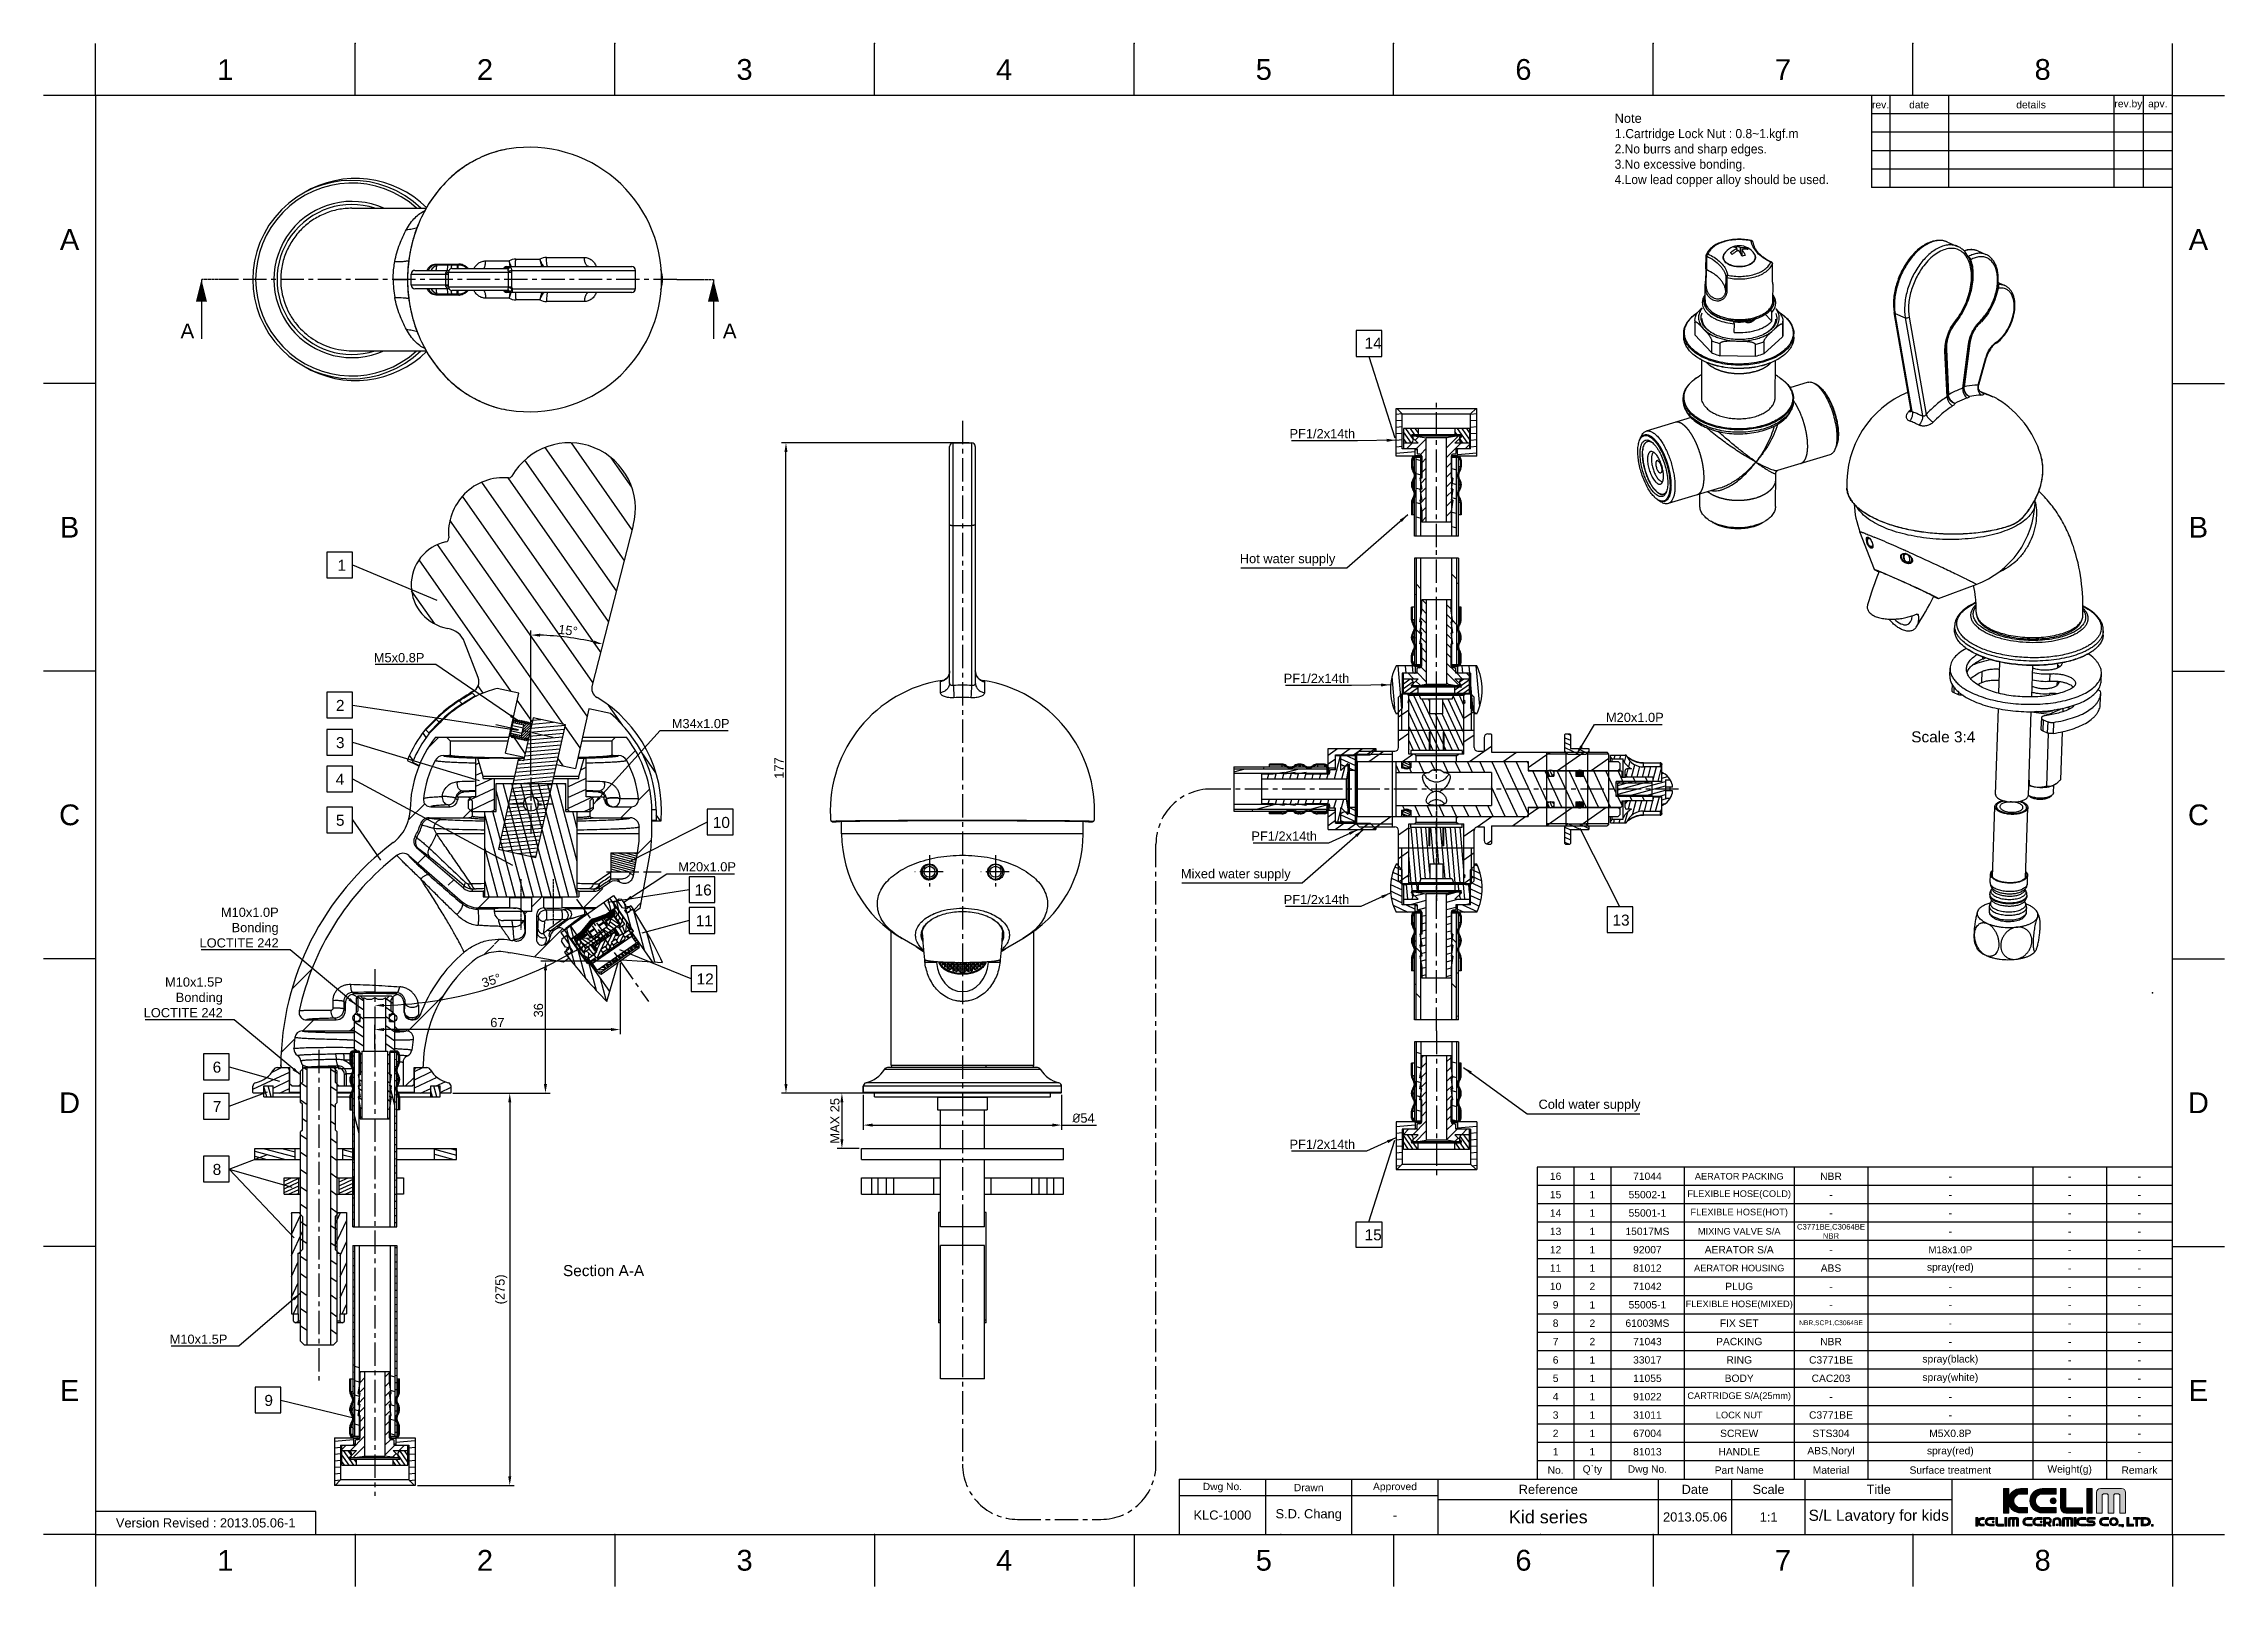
# Model space of a CAD drawing. Header units: millimetres. Extents: x 601 to 1195, y -13 to 407.
import ezdxf

# ---------------------------------------------------------------- set-up
doc = ezdxf.new("R2010")
doc.units = ezdxf.units.MM
doc.header["$LTSCALE"] = 0.1
for name, pattern in [('CENTER', [0.6, 0.375, -0.075, 0.075, -0.075]), ('CENTERX2', [101.6, 63.5, -12.7, 12.7, -12.7]), ('PHANTOM', [0.8, 0.45, -0.05, 0.1, -0.05, 0.1, -0.05])]:
    doc.linetypes.add(name, pattern=pattern)
for name, color, linetype in [('02___PRT_ALL_AXES', 7, 'Continuous'), ('CENTER', 1, 'CENTERX2'), ('DEFAULT_1', 7, 'CENTER'), ('DEFAULT_3', 7, 'PHANTOM'), ('DIM', 3, 'Continuous'), ('FORM', 7, 'Continuous'), ('MEMBER', 7, 'Continuous'), ('TEXT', 2, 'Continuous')]:
    doc.layers.add(name, color=color, linetype=linetype)
doc.styles.get("Standard").update_dxf_attribs({"font": 'arial_0.ttf'})
doc.dimstyles.new('ISO-25', dxfattribs={"dimtxt": 2.5, "dimasz": 2.5, "dimexe": 1.25, "dimexo": 0.625, "dimtad": 1, "dimtxsty": 'Standard', "dimcen": 2.5, "dimadec": 0, "dimazin": 0, "dimtfac": 1, "dimtmove": 0, "dimatfit": 3, "dimfxl": 1, "dimarcsym": 0})
pattern_1 = [(15, (1048.63, 111.581), (-2.94645, 10.9963), [])]
pattern_2 = [(135, (1048.6305, 111.581), (-6.1923, -6.1923), [])]
pattern_3 = [(345, (1200.7126, 126.7888), (0.98447, 3.67409), [])]
pattern_4 = [(265, (1200.7126, 126.7888), (1.3056, -0.114225), [])]
pattern_5 = [(185, (1200.7126, 126.7888), (0.154529, -1.766277), [])]
pattern_6 = [(305, (1200.7126, 126.7888), (0.857021, 0.6000926), [])]
pattern_7 = [(225, (1200.7126, 126.7888), (1.326923, -1.326923), [])]

msp = doc.modelspace()

# ---------------------------------------------------------------- texts
at = {"char_height": 5.657, "attachment_point": 5}
for s, width, insert in [('1', 50, (650.564, 399.657)), ('2', 50, (721.271, 399.657)), ('3', 50, (791.978, 399.657)), ('4', 50, (862.685, 399.657)), ('5', 50, (933.392, 399.657)), ('6', 50, (1004.099, 399.657)), ('7', 50, (1074.806, 399.657)), ('8', 50, (1145.513, 399.657)), ('A', 10, (608.14, 353.415)), ('A', 10, (1187.937, 353.415)), ('B', 10, (608.14, 275.071)), ('B', 10, (1187.937, 275.071)), ('C', 10, (608.14, 196.728)), ('C', 10, (1187.937, 196.728)), ('D', 10, (608.14, 118.384)), ('D', 10, (1187.937, 118.384)), ('E', 10, (608.14, 40.041)), ('E', 10, (1187.937, 40.041)), ('1', 50, (650.564, -6.202)), ('2', 50, (721.271, -6.202)), ('3', 50, (791.978, -6.202)), ('4', 50, (862.685, -6.202)), ('5', 50, (933.392, -6.202)), ('6', 50, (1004.099, -6.202)), ('7', 50, (1074.806, -6.202)), ('8', 50, (1145.513, -6.202))]:
    msp.add_mtext_dynamic_manual_height_columns(s, width=width, gutter_width=12.5, heights=[0], dxfattribs=dict(at, insert=insert))
at = {"layer": 'CENTER', "char_height": 3}
for s, insert, attachment_point in [('14', (965.513, 323.681), 9), ('\\pi2.9475;1', (678.176, 266.21), 1), ('\\pi2.5065;2', (678.176, 228.062), 1), ('\\pi2.5177;3', (678.176, 217.934), 1), ('\\pi2.4625;4', (678.176, 207.954), 1), ('\\pi2.5055;5', (678.176, 196.8), 1), ('\\pi1.4976;10', (781.831, 196.201), 1), ('\\pi1.4935;16', (776.883, 177.809), 1), ('\\pi1.7821;11', (776.883, 169.422), 1), ('\\pi1.4925;13', (1026.865, 169.613), 1), ('\\pi1.5078;12', (777.406, 153.584), 1), ('\\pi2.5095;6', (644.604, 129.581), 1), ('\\pi2.529;7', (644.604, 118.849), 1), ('\\pi2.5116;8', (644.604, 101.738), 1), ('15', (965.513, 83.929), 3), ('\\pi2.5136;9', (658.686, 38.859), 1)]:
    msp.add_mtext_dynamic_manual_height_columns(s, width=7, gutter_width=12.5, heights=[0], dxfattribs=dict(at, insert=insert, attachment_point=attachment_point))
at = {"layer": 'DIM', "char_height": 2.5}
for s, insert, attachment_point in [('PF1/2x14th', (958.25, 301.806), 3), ('Hot water supply', (952.864, 264.53), 9), ('M5x0.8P', (704.774, 238.285), 9), ('PF1/2x14th', (956.677, 235.191), 3), ('M34x1.0P', (772.155, 220.333), 7), ('M20x1.0P', (1026.579, 222.02), 7), ('PF1/2x14th', (947.869, 189.701), 9), ('M20x1.0P', (773.907, 181.351), 7), ('Mixed water supply', (940.698, 178.75), 9), ('PF1/2x14th', (956.677, 172.419), 9), ('M10x1.0P\\PBonding\\PLOCTITE 242', (665.082, 160.626), 9), ('M10x1.5P\\PBonding\\PLOCTITE 242', (649.87, 141.627), 9), ('Cold water supply', (1008.212, 115.983), 7), ('PF1/2x14th', (958.25, 105.804), 9), ('M10x1.5P', (651.115, 52.734), 9)]:
    msp.add_mtext(s, dxfattribs=dict(at, insert=insert, attachment_point=attachment_point))
at = {"layer": 'TEXT'}
for s, width, insert, char_height, attachment_point in [('Note\\P1.{\\fGulim|b0|i0|c129|p50;Cartridge Lock Nut : 0.8~1.kgf.m\\P2.No burrs and sharp edges.\\P3.No excessive bonding.\\P4.Low lead copper alloy should be used. }', 66.76863, (1028.946, 387.659), 2.5, 1), ('rev.', 5, (1101.367, 390.086), 2, 5), ('date', 16, (1111.867, 390.086), 2, 5), ('details', 45, (1142.367, 390.086), 2, 5), ('rev.by', 8, (1168.867, 390.086), 2, 5), ('apv.', 8, (1176.867, 390.086), 2, 5), ('A', 7.99021, (638.366, 330.503), 4, 1), ('A', 7.99021, (786.071, 330.503), 4, 1), ('\\pi2.5016;Scale 3:4', 22.08641, (1107.214, 219.508), 3, 1), ('16', 10, (1012.867, 98.369), 2, 5), ('1', 10, (1022.867, 98.369), 2, 5), ('71044', 20, (1037.867, 98.369), 2, 5), ('AERATOR PACKING', 41.5, (1062.867, 98.369), 1.8, 5), ('NBR', 20, (1087.867, 98.369), 2, 5), ('-', 45, (1120.367, 98.369), 2, 5), ('-', 20, (1152.867, 98.369), 2, 5), ('-', 18, (1171.867, 98.369), 2, 5), ('15', 10, (1012.867, 93.369), 2, 5), ('14', 10, (1012.867, 88.369), 2, 5), ('1', 10, (1022.867, 93.369), 2, 5), ('1', 10, (1022.867, 88.369), 2, 5), ('55002-1', 20, (1037.867, 93.369), 2, 5), ('55001-1', 20, (1037.867, 88.369), 2, 5), ('FLEXIBLE HOSE(COLD)', 41.5, (1062.867, 93.369), 1.8, 5), ('FLEXIBLE HOSE(HOT)', 41.5, (1062.867, 88.369), 1.8, 5), ('-', 20, (1087.867, 93.369), 2, 5), ('-', 45, (1120.367, 93.369), 2, 5), ('-', 20, (1152.867, 93.369), 2, 5), ('-', 18, (1171.867, 93.369), 2, 5), ('13', 10, (1012.867, 83.369), 2, 5), ('1', 10, (1022.867, 83.369), 2, 5), ('15017MS', 20, (1037.867, 83.369), 2, 5), ('MIXING VALVE S/A', 29.84769, (1062.867, 83.369), 1.8, 5), ('C3771BE,C3064BE\\PNBR', 20, (1087.867, 83.369), 1.5, 5), ('-', 20, (1087.867, 88.369), 2, 5), ('-', 45, (1120.367, 88.369), 2, 5), ('-', 45, (1120.367, 83.369), 1.9, 5), ('-', 20, (1152.867, 88.369), 2, 5), ('-', 20, (1152.867, 83.369), 2, 5), ('-', 18, (1171.867, 88.369), 2, 5), ('-', 18, (1171.867, 83.369), 2, 5), ('12', 10, (1012.867, 78.369), 2, 5), ('1', 10, (1022.867, 78.369), 2, 5), ('92007', 20, (1037.867, 78.369), 2, 5), ('AERATOR S/A', 20, (1062.867, 78.369), 2, 5), ('-', 20, (1087.867, 78.369), 2, 5), ('M18x1.0P', 45, (1120.367, 78.369), 1.9, 5), ('-', 20, (1152.867, 78.369), 2, 5), ('-', 18, (1171.867, 78.369), 2, 5), ('\\pi3.0875;Section A-A', 28.12245, (739.433, 74.185), 3, 1), ('11', 10, (1012.867, 73.369), 2, 5), ('1', 10, (1022.867, 73.369), 2, 5), ('81012', 20, (1037.867, 73.369), 2, 5), ('AERATOR HOUSING', 25, (1062.867, 73.369), 1.8, 5), ('ABS', 20, (1087.867, 73.369), 2, 5), ('spray(red)', 45, (1120.367, 73.369), 2, 5), ('-', 20, (1152.867, 73.369), 2, 5), ('-', 18, (1171.867, 73.369), 2, 5), ('10', 10, (1012.867, 68.369), 2, 5), ('2', 10, (1022.867, 68.369), 2, 5), ('71042', 20, (1037.867, 68.369), 2, 5), ('PLUG', 20, (1062.867, 68.369), 2, 5), ('-', 20, (1087.867, 68.369), 2, 5), ('-', 45, (1120.367, 68.369), 2, 5), ('-', 20, (1152.867, 68.369), 2, 5), ('-', 18, (1171.867, 68.369), 2, 5), ('8', 10, (1012.867, 58.369), 2, 5), ('9', 10, (1012.867, 63.369), 2, 5), ('2', 10, (1022.867, 58.369), 2, 5), ('1', 10, (1022.867, 63.369), 2, 5), ('61003MS', 20, (1037.867, 58.369), 2, 5), ('55005-1', 20, (1037.867, 63.369), 2, 5), ('FLEXIBLE HOSE(MIXED)', 57, (1062.867, 63.369), 1.8, 5), ('FIX SET', 27.5, (1062.867, 58.369), 2, 5), ('-', 20, (1087.867, 63.369), 2, 5), ('-', 45, (1120.367, 63.369), 2, 5), ('-', 20, (1152.867, 63.369), 2, 5), ('-', 20, (1152.867, 63.369), 2, 5), ('-', 18, (1171.867, 63.369), 2, 5), ('-', 18, (1171.867, 63.369), 2, 5), ('7', 10, (1012.867, 53.369), 2, 5), ('2', 10, (1022.867, 53.369), 2, 5), ('71043', 20, (1037.867, 53.369), 2, 5), ('PACKING', 25, (1062.867, 53.369), 2, 5), ('NBR,SCP1,C3064BE', 20, (1087.867, 58.369), 1.3, 5), ('NBR', 20, (1087.867, 53.369), 2, 5), ('-', 50.06265, (1120.367, 58.369), 1.7, 5), ('-', 20, (1152.867, 58.369), 2, 5), ('-', 18, (1171.867, 58.369), 2, 5), ('6', 10, (1012.867, 48.369), 2, 5), ('1', 10, (1022.867, 48.369), 2, 5), ('33017', 20, (1037.867, 48.369), 2, 5), ('RING', 25, (1062.867, 48.369), 2, 5), ('C3771BE', 20, (1087.867, 48.369), 2, 5), ('spray(black)', 45, (1120.367, 48.369), 2, 5), ('-', 45, (1120.367, 53.369), 2, 5), ('-', 20, (1152.867, 53.369), 2, 5), ('-', 20, (1152.867, 48.369), 2, 5), ('-', 18, (1171.867, 53.369), 2, 5), ('-', 18, (1171.867, 48.369), 2, 5), ('5', 10, (1012.867, 43.369), 2, 5), ('1', 10, (1022.867, 43.369), 2, 5), ('11055', 20, (1037.867, 43.369), 2, 5), ('BODY', 20, (1062.867, 43.369), 2, 5), ('CAC203', 20, (1087.867, 43.369), 2, 5), ('spray(white)', 45, (1120.367, 43.369), 2, 5), ('-', 20, (1152.867, 43.369), 2, 5), ('-', 18, (1171.867, 43.369), 2, 5), ('4', 10, (1012.867, 38.369), 2, 5), ('1', 10, (1022.867, 38.369), 2, 5), ('91022', 20, (1037.867, 38.369), 2, 5), ('{\\H0.9x;CARTRIDGE S/A(25mm)}', 44, (1062.867, 38.369), 2, 5), ('-', 20, (1087.867, 38.369), 2, 5), ('-', 45, (1120.367, 38.369), 2, 5), ('-', 20, (1152.867, 38.369), 2, 5), ('-', 18, (1171.867, 38.369), 2, 5), ('3', 10, (1012.867, 33.369), 2, 5), ('1', 10, (1022.867, 33.369), 2, 5), ('31011', 20, (1037.867, 33.369), 2, 5), ('LOCK NUT', 25, (1062.867, 33.369), 1.8, 5), ('C3771BE', 20, (1087.867, 33.369), 2, 5), ('-', 45, (1120.367, 33.369), 2, 5), ('-', 20, (1152.867, 33.369), 2, 5), ('-', 18, (1171.867, 33.369), 2, 5), ('2', 10, (1012.867, 28.369), 2, 5), ('1', 10, (1012.867, 23.369), 2, 5), ('1', 10, (1022.867, 28.369), 2, 5), ('1', 10, (1022.867, 23.369), 2, 5), ('81013', 20, (1037.867, 23.369), 2, 5), ('67004', 20, (1037.867, 28.369), 2, 5), ('HANDLE', 20, (1062.867, 23.369), 2, 5), ('SCREW', 20, (1062.867, 28.369), 2, 5), ('ABS,Noryl', 20, (1087.867, 23.369), 2, 5), ('STS304', 20, (1087.867, 28.369), 2, 5), ('spray(red)', 45, (1120.367, 23.369), 2, 5), ('M5X0.8P', 45, (1120.367, 28.369), 2, 5), ('-', 20, (1152.867, 28.369), 2, 5), ('-', 18, (1171.867, 28.369), 2, 5), ('No.', 10, (1012.867, 18.369), 2, 5), ('Q`ty', 10, (1022.867, 18.369), 2, 5), ('Dwg No.', 20, (1037.867, 18.369), 2, 5), ('Part Name', 45, (1062.867, 18.369), 2, 5), ('Material', 20, (1087.867, 18.369), 2, 5), ('Surface treatment', 45, (1120.367, 18.369), 2, 5), ('Weight(g)', 20, (1152.867, 18.369), 2, 5), ('-', 20, (1152.867, 23.369), 2, 5), ('Remark', 18, (1171.867, 18.369), 2, 5), ('-', 18, (1171.867, 23.369), 2, 5), ('Dwg No.', 23.5, (922.117, 13.619), 2, 5), ('Drawn', 23.5, (945.617, 13.619), 2, 5), ('Approved', 23.5, (969.117, 13.619), 2, 5), ('Reference', 60, (1010.867, 13.119), 2.5, 5), ('Date', 20, (1050.867, 13.119), 2.5, 5), ('Scale', 20, (1070.867, 13.119), 2.5, 5), ('Title', 40, (1100.867, 13.119), 2.5, 5), ('KLC-1000', 23.5, (922.117, 6.119), 2.5, 5), ('S.D. Chang', 23.5, (945.617, 6.119), 2.5, 5), ('-', 23.5, (969.117, 6.119), 2.5, 5), ('Kid series', 60, (1010.867, 5.619), 3.5, 5), ('2013.05.06', 20, (1050.867, 5.619), 2.5, 5), ('1:1', 20, (1070.867, 5.619), 2.5, 5), ('S/L Lavatory for kids', 40, (1100.867, 5.619), 3, 5), ('Version Revised : 2013.05.06-1', 60, (645.21, 3.994), 2.5, 5)]:
    msp.add_mtext_dynamic_manual_height_columns(s, width=width, gutter_width=12.5, heights=[0], dxfattribs=dict(at, insert=insert, char_height=char_height, attachment_point=attachment_point))

# ---------------------------------------------------------------- blocks, each defined once
blk = doc.blocks.new('*D2')
at = {"layer": 'Defpoints', "color": 0, "transparency": 16777216}
for p in [(711.85, 120.97), (702.25, 14.2), (728.02, 14.2)]:
    blk.add_point(p, dxfattribs=at)
at = {"layer": 'DIM', "color": 0, "lineweight": -2, "transparency": 16777216}
for p, q in [((712.48, 120.97), (729.27, 120.97)), ((728.02, 118.47), (728.02, 16.7)), ((702.88, 14.2), (729.27, 14.2))]:
    blk.add_line(p, q, dxfattribs=at)
at = {"layer": 'DIM', "color": 0, "transparency": 16777216}
for points in [[(727.6, 118.47), (728.44, 118.47), (728.02, 120.97)], [(727.6, 16.7), (728.44, 16.7), (728.02, 14.2)]]:
    blk.add_solid(points, dxfattribs=at)
at = {"layer": 'DIM', "color": 0, "transparency": 16777216, "insert": (725.76, 67.58), "char_height": 2.5, "attachment_point": 5, "rotation": 90}
blk.add_mtext('(275)', dxfattribs=at)
blk = doc.blocks.new('*D3')
at = {"layer": 'Defpoints', "color": 0, "transparency": 16777216}
for p in [(824.32, 121.17), (878.32, 121.17), (878.32, 112.3)]:
    blk.add_point(p, dxfattribs=at)
at = {"layer": 'DIM', "color": 0, "lineweight": -2, "transparency": 16777216}
for p, q in [((824.32, 120.54), (824.32, 111.05)), ((878.32, 120.54), (878.32, 111.05)), ((826.82, 112.3), (875.82, 112.3)), ((878.32, 112.3), (887.79, 112.3))]:
    blk.add_line(p, q, dxfattribs=at)
at = {"layer": 'DIM', "color": 0, "transparency": 16777216}
for points in [[(826.82, 112.72), (826.82, 111.89), (824.32, 112.3)], [(875.82, 112.72), (875.82, 111.89), (878.32, 112.3)]]:
    blk.add_solid(points, dxfattribs=at)
at = {"layer": 'DIM', "color": 0, "transparency": 16777216, "insert": (884.3, 114.2), "char_height": 2.5, "attachment_point": 5}
blk.add_mtext('{\\fISOCPEUR|b0|i0|c0|p34;%%C}54', dxfattribs=at)
blk = doc.blocks.new('*D4')
at = {"layer": 'Defpoints', "color": 0, "transparency": 16777216}
for p in [(758.06, 156.98), (691.25, 138.32), (691.25, 132.47)]:
    blk.add_point(p, dxfattribs=at)
at = {"layer": 'DIM', "color": 0, "lineweight": -2, "transparency": 16777216}
for p, q in [((758.06, 156.36), (758.06, 137.07)), ((691.25, 133.09), (691.25, 139.57)), ((755.56, 138.32), (693.75, 138.32))]:
    blk.add_line(p, q, dxfattribs=at)
at = {"layer": 'DIM', "color": 0, "transparency": 16777216}
for points in [[(693.75, 138.74), (693.75, 137.9), (691.25, 138.32)], [(755.56, 138.74), (755.56, 137.9), (758.06, 138.32)]]:
    blk.add_solid(points, dxfattribs=at)
at = {"layer": 'DIM', "color": 0, "transparency": 16777216, "insert": (724.66, 140.22), "char_height": 2.5, "attachment_point": 5}
blk.add_mtext('67', dxfattribs=at)
blk = doc.blocks.new('*D5')
at = {"layer": 'Defpoints', "color": 0, "transparency": 16777216}
for p in [(737.75, 156.98), (758.06, 156.98), (711.85, 120.97)]:
    blk.add_point(p, dxfattribs=at)
at = {"layer": 'DIM', "color": 0, "lineweight": -2, "transparency": 16777216}
for p, q in [((757.43, 156.98), (736.5, 156.98)), ((737.75, 123.47), (737.75, 154.48)), ((712.48, 120.97), (739, 120.97))]:
    blk.add_line(p, q, dxfattribs=at)
at = {"layer": 'DIM', "color": 0, "transparency": 16777216}
for points in [[(737.33, 154.48), (738.17, 154.48), (737.75, 156.98)], [(737.33, 123.47), (738.17, 123.47), (737.75, 120.97)]]:
    blk.add_solid(points, dxfattribs=at)
at = {"layer": 'DIM', "color": 0, "transparency": 16777216, "insert": (735.85, 143.56), "char_height": 2.5, "attachment_point": 5, "rotation": 90}
blk.add_mtext('36', dxfattribs=at)
blk = doc.blocks.new('*D6')
at = {"layer": 'Defpoints', "color": 0, "transparency": 16777216}
for p in [(761.67, 275.55), (746.89, 244.61), (750.43, 232.07), (733.8, 206.96), (733.8, 191.58)]:
    blk.add_point(p, dxfattribs=at)
at = {"layer": 'DIM', "color": 0, "lineweight": -2, "transparency": 16777216}
blk.add_line((733.8, 207.58), (733.8, 246.97), dxfattribs=at)
blk.add_arc((733.8, 167.78), 77.94, 77.33789, 88.16211, dxfattribs=at)
at = {"layer": 'DIM', "color": 0, "transparency": 16777216}
for points in [[(736.3, 245.26), (736.31, 246.1), (733.8, 245.72)], [(750.98, 244.23), (750.79, 243.42), (753.32, 243.24)]]:
    blk.add_solid(points, dxfattribs=at)
at = {"layer": 'DIM', "color": 0, "transparency": 16777216, "insert": (743.88, 246.98), "char_height": 2.5, "attachment_point": 5, "rotation": 352.75}
blk.add_mtext('15°', dxfattribs=at)
blk = doc.blocks.new('*D7')
at = {"layer": 'Defpoints', "color": 0, "transparency": 16777216}
for p in [(746.24, 173.86), (691.25, 154.73), (712.99, 147.1), (765.78, 145.97), (691.25, 11.37)]:
    blk.add_point(p, dxfattribs=at)
at = {"layer": 'DIM', "color": 0, "lineweight": -2, "transparency": 16777216}
blk.add_arc((691.25, 252.34), 107.46, 271.33292, 303.68081, dxfattribs=at)
at = {"layer": 'DIM', "color": 0, "transparency": 16777216}
for points in [[(750.61, 163.26), (751.08, 162.57), (752.91, 164.33)], [(693.76, 144.49), (693.75, 145.32), (691.25, 144.88)]]:
    blk.add_solid(points, dxfattribs=at)
at = {"layer": 'DIM', "color": 0, "transparency": 16777216, "insert": (723.01, 151.67), "char_height": 2.5, "attachment_point": 5, "rotation": 17.50687}
blk.add_mtext('35°', dxfattribs=at)
blk = doc.blocks.new('*D8')
at = {"layer": 'Defpoints', "color": 0, "transparency": 16777216}
for p in [(824.52, 120.97), (818.49, 105.97), (823.82, 105.97)]:
    blk.add_point(p, dxfattribs=at)
at = {"layer": 'DIM', "color": 0, "lineweight": -2, "transparency": 16777216}
for p, q in [((823.89, 120.97), (817.24, 120.97)), ((818.49, 118.47), (818.49, 108.47)), ((823.19, 105.97), (817.24, 105.97))]:
    blk.add_line(p, q, dxfattribs=at)
at = {"layer": 'DIM', "color": 0, "transparency": 16777216}
for points in [[(818.07, 118.47), (818.9, 118.47), (818.49, 120.97)], [(818.07, 108.47), (818.9, 108.47), (818.49, 105.97)]]:
    blk.add_solid(points, dxfattribs=at)
at = {"layer": 'DIM', "color": 0, "transparency": 16777216, "insert": (816.59, 113.47), "char_height": 2.5, "attachment_point": 5, "rotation": 90}
blk.add_mtext('MAX 25', dxfattribs=at)
blk = doc.blocks.new('*D9')
at = {"layer": 'Defpoints', "color": 0, "transparency": 16777216}
for p in [(803.25, 298.05), (853.82, 298.05), (878.12, 120.97)]:
    blk.add_point(p, dxfattribs=at)
at = {"layer": 'DIM', "color": 0, "lineweight": -2, "transparency": 16777216}
for p, q in [((853.19, 298.05), (802, 298.05)), ((803.25, 123.47), (803.25, 295.55)), ((877.49, 120.97), (802, 120.97))]:
    blk.add_line(p, q, dxfattribs=at)
at = {"layer": 'DIM', "color": 0, "transparency": 16777216}
for points in [[(802.84, 295.55), (803.67, 295.55), (803.25, 298.05)], [(802.84, 123.47), (803.67, 123.47), (803.25, 120.97)]]:
    blk.add_solid(points, dxfattribs=at)
at = {"layer": 'DIM', "color": 0, "transparency": 16777216, "insert": (801.37, 209.51), "char_height": 2.5, "attachment_point": 5, "rotation": 90}
blk.add_mtext('177', dxfattribs=at)

# ---------------------------------------------------------------- dimensions: what is measured, and where the dimension line sits
at = {"layer": 'DIM'}
for base, p1, p2, text, picture, middle in [((803.255, 298.055), (878.119, 120.966), (853.819, 298.055), '177', '*D9', (803.255, 209.51)), ((737.749, 156.985), (711.853, 120.966), (758.058, 156.985), '36', '*D5', (737.749, 143.559))]:
    dim = msp.add_linear_dim(base=base, p1=p1, p2=p2, angle=90, text=text, dimstyle='ISO-25', dxfattribs=at)
    dim.commit()
    dim.dimension.update_dxf_attribs({"geometry": picture, "text_midpoint": middle, "dimtype": 160})
for base, line1, line2, picture, middle in [((746.8898, 244.6129), ((761.6733, 275.5478), (750.4299, 232.0728)), ((733.8024, 206.9564), (733.8024, 191.5769)), '*D6', (743.8784, 246.9826)), ((712.993, 147.101), ((691.253, 154.727), (691.253, 11.373)), ((746.239, 173.856), (765.776, 145.969)), '*D7', (723.008, 151.671))]:
    dim = msp.add_angular_dim_2l(base=base, line1=line1, line2=line2, dimstyle='ISO-25', dxfattribs=at)
    dim.commit()
    dim.dimension.update_dxf_attribs({"geometry": picture, "text_midpoint": middle})
dim = msp.add_linear_dim(base=(691.253, 138.318), p1=(758.058, 156.985), p2=(691.253, 132.466), text='67', dimstyle='ISO-25', dxfattribs=at)
dim.commit()
dim.dimension.update_dxf_attribs({"geometry": '*D4', "text_midpoint": (724.656, 140.22)})
for base, p1, p2, text, picture, middle in [((728.021, 14.2), (711.853, 120.966), (702.253, 14.2), '(275)', '*D2', (725.757, 67.583)), ((818.487, 105.966), (824.519, 120.966), (823.819, 105.966), 'MAX 25', '*D8', (816.585, 113.466))]:
    dim = msp.add_linear_dim(base=base, p1=p1, p2=p2, angle=90, text=text, dimstyle='ISO-25', dxfattribs=at)
    dim.commit()
    dim.dimension.update_dxf_attribs({"geometry": picture, "text_midpoint": middle})
dim = msp.add_linear_dim(base=(878.319, 112.305), p1=(824.319, 121.166), p2=(878.319, 121.166), text='{\\fISOCPEUR|b0|i0|c0|p34;%%C}<>', dimstyle='ISO-25', dxfattribs=at)
dim.commit()
dim.dimension.update_dxf_attribs({"geometry": '*D3', "text_midpoint": (884.302, 112.305), "dimtype": 160})

# ---------------------------------------------------------------- hatches: boundary and pattern name
at = {"linetype": 'Continuous'}
h = msp.add_hatch(dxfattribs=at)
h.set_pattern_fill('DEFAULT__25', color=2, scale=6.531969, angle=125, style=0, pattern_type=0)
h.set_pattern_definition([(125, (470.9376, -5.502), (-5.35068, -3.74658), [])])
edge = h.paths.add_edge_path()
edge.add_line((755.454, 224.325), (749.526, 225.639))
edge.add_line((749.526, 225.639), (745.919, 209.371))
edge.add_line((740.794, 210.507), (745.919, 209.371))
edge.add_line((743.174, 221.246), (740.794, 210.507))
edge.add_line((743.174, 221.246), (734.388, 223.194))
edge.add_line((734.388, 223.194), (733.955, 221.242))
edge.add_line((733.955, 221.242), (729.317, 222.27))
edge.add_line((729.317, 222.27), (728.937, 222.866))
edge.add_line((730.488, 229.86), (728.937, 222.866))
edge.add_line((730.488, 229.86), (724.559, 231.174))
edge.add_spline(control_points=[(724.559, 231.174), (722.593, 230.655), (720.681, 229.964), (718.837, 229.107)], knot_values=[0, 0, 0, 0, 1, 1, 1, 1], weights=[1, 0.9974035, 0.9974035, 1], degree=3, periodic=0)
edge.add_spline(control_points=[(718.837, 229.107), (718.759, 229.071), (718.674, 229.086), (718.612, 229.146)], knot_values=[0, 0, 0, 0, 1, 1, 1, 1], weights=[1, 0.8813654, 0.8813654, 1], degree=3, periodic=0)
edge.add_line((717.776, 229.968), (718.612, 229.146))
edge.add_spline(control_points=[(717.776, 229.968), (717.667, 230.075), (717.693, 230.225), (717.83, 230.291)], knot_values=[0, 0, 0, 0, 1, 1, 1, 1], weights=[1, 0.7160471, 0.7160471, 1], degree=3, periodic=0)
edge.add_line((717.923, 230.335), (717.83, 230.291))
edge.add_spline(control_points=[(717.923, 230.335), (719.415, 231.044), (720.028, 232.578), (719.436, 234.12)], knot_values=[0, 0, 0, 0, 1, 1, 1, 1], weights=[1, 0.8225329, 0.8225329, 1], degree=3, periodic=0)
edge.add_line((719.436, 234.12), (715.734, 243.766))
edge.add_spline(control_points=[(711.143, 247.53), (713.28, 247.164), (714.957, 245.79), (715.734, 243.766)], knot_values=[0, 0, 0, 0, 1, 1, 1, 1], weights=[1, 0.912717, 0.912717, 1], degree=3, periodic=0)
edge.add_spline(control_points=[(711.143, 247.53), (694.313, 250.407), (693.941, 267.478), (710.629, 271.087)], knot_values=[0, 0, 0, 0, 1, 1, 1, 1], weights=[1, 0.4600084, 0.4600084, 1], degree=3, periodic=0)
edge.add_spline(control_points=[(711.413, 272.158), (711.463, 271.629), (711.149, 271.199), (710.629, 271.087)], knot_values=[0, 0, 0, 0, 1, 1, 1, 1], weights=[1, 0.831994, 0.831994, 1], degree=3, periodic=0)
edge.add_spline(control_points=[(711.413, 272.158), (710.467, 282.227), (717.599, 289.397), (727.672, 288.503)], knot_values=[0, 0, 0, 0, 1, 1, 1, 1], weights=[1, 0.7599048, 0.7599048, 1], degree=3, periodic=0)
edge.add_spline(control_points=[(728.628, 289.002), (728.428, 288.654), (728.072, 288.468), (727.672, 288.503)], knot_values=[0, 0, 0, 0, 1, 1, 1, 1], weights=[1, 0.8947848, 0.8947848, 1], degree=3, periodic=0)
edge.add_spline(control_points=[(728.628, 289.002), (742.633, 313.449), (768.728, 302.825), (761.673, 275.548)], knot_values=[0, 0, 0, 0, 1, 1, 1, 1], weights=[1, 0.422128, 0.422128, 1], degree=3, periodic=0)
edge.add_line((761.673, 275.548), (750.43, 232.073))
edge.add_spline(control_points=[(751.799, 228.745), (750.61, 229.453), (750.083, 230.733), (750.43, 232.073)], knot_values=[0, 0, 0, 0, 1, 1, 1, 1], weights=[1, 0.8667663, 0.8667663, 1], degree=3, periodic=0)
edge.add_spline(control_points=[(751.799, 228.745), (763.786, 221.602), (770.254, 209.237), (769.284, 195.316)], knot_values=[0, 0, 0, 0, 1, 1, 1, 1], weights=[1, 0.9011603, 0.9011603, 1], degree=3, periodic=0)
edge.add_spline(control_points=[(769.284, 195.316), (769.277, 195.206), (769.196, 195.131), (769.086, 195.13)], knot_values=[0, 0, 0, 0, 1, 1, 1, 1], weights=[1, 0.8228257, 0.8228257, 1], degree=3, periodic=0)
edge.add_line((768.096, 195.121), (769.086, 195.13))
edge.add_spline(control_points=[(768.096, 195.121), (767.979, 195.12), (767.895, 195.202), (767.894, 195.32)], knot_values=[0, 0, 0, 0, 1, 1, 1, 1], weights=[1, 0.8047379, 0.8047379, 1], degree=3, periodic=0)
edge.add_line((767.87, 198.119), (767.894, 195.32))
edge.add_spline(control_points=[(755.454, 224.325), (763.369, 217.731), (767.78, 208.421), (767.87, 198.119)], knot_values=[0, 0, 0, 0, 1, 1, 1, 1], weights=[1, 0.9382711, 0.9382711, 1], degree=3, periodic=0)
edge = h.paths.add_edge_path()
edge.add_spline(control_points=[(704.911, 219.864), (702.986, 217.379), (701.401, 214.665), (700.183, 211.767)], knot_values=[0, 0, 0, 0, 1, 1, 1, 1], weights=[1, 0.9943227, 0.9943227, 1], degree=3, periodic=0)
edge.add_spline(control_points=[(705.21, 219.885), (705.118, 219.975), (704.99, 219.966), (704.911, 219.864)], knot_values=[0, 0, 0, 0, 1, 1, 1, 1], weights=[1, 0.7762232, 0.7762232, 1], degree=3, periodic=0)
edge.add_line((705.21, 219.885), (706, 219.108))
edge.add_spline(control_points=[(706.018, 218.844), (706.083, 218.928), (706.075, 219.034), (706, 219.108)], knot_values=[0, 0, 0, 0, 1, 1, 1, 1], weights=[1, 0.832452, 0.832452, 1], degree=3, periodic=0)
edge.add_spline(control_points=[(706.018, 218.844), (704.193, 216.47), (702.691, 213.879), (701.537, 211.116)], knot_values=[0, 0, 0, 0, 1, 1, 1, 1], weights=[1, 0.9943901, 0.9943901, 1], degree=3, periodic=0)
edge.add_spline(control_points=[(701.537, 211.116), (701.489, 211.002), (701.373, 210.959), (701.263, 211.015)], knot_values=[0, 0, 0, 0, 1, 1, 1, 1], weights=[1, 0.7876711, 0.7876711, 1], degree=3, periodic=0)
edge.add_line((700.278, 211.511), (701.263, 211.015))
edge.add_spline(control_points=[(700.278, 211.511), (700.179, 211.561), (700.141, 211.665), (700.183, 211.767)], knot_values=[0, 0, 0, 0, 1, 1, 1, 1], weights=[1, 0.8207102, 0.8207102, 1], degree=3, periodic=0)
edge = h.paths.add_edge_path()
edge.add_line((726.881, 213.591), (732.007, 212.455))
edge.add_line((727.855, 217.985), (726.881, 213.591))
edge.add_line((728.452, 218.365), (727.855, 217.985))
edge.add_line((733.089, 217.337), (728.452, 218.365))
edge.add_line((733.089, 217.337), (732.007, 212.455))
h = msp.add_hatch(dxfattribs=at)
h.set_pattern_fill('DEFAULT__3', color=2, scale=1.773024, angle=-175, style=0, pattern_type=0)
h.set_pattern_definition(pattern_5)
edge = h.paths.add_edge_path()
edge.add_line((974.647, 294.621), (974.647, 296.221))
edge.add_spline(control_points=[(974.647, 294.621), (974.647, 294.504), (974.564, 294.421), (974.447, 294.421)], knot_values=[0, 0, 0, 0, 1, 1, 1, 1], weights=[1, 0.8047379, 0.8047379, 1], degree=3, periodic=0)
edge.add_line((969.397, 294.421), (974.447, 294.421))
edge.add_line((969.397, 294.421), (969.397, 307.421))
edge.add_line((969.397, 307.421), (969.597, 307.421))
edge.add_line((971.097, 305.921), (969.597, 307.421))
edge.add_line((971.097, 296.421), (971.097, 305.921))
edge.add_line((971.097, 296.421), (974.447, 296.421))
edge.add_spline(control_points=[(974.447, 296.421), (974.564, 296.421), (974.647, 296.339), (974.647, 296.221)], knot_values=[0, 0, 0, 0, 1, 1, 1, 1], weights=[1, 0.8047379, 0.8047379, 1], degree=3, periodic=0)
edge = h.paths.add_edge_path()
edge.add_line((986.147, 294.621), (986.147, 296.221))
edge.add_spline(control_points=[(986.347, 296.421), (986.23, 296.421), (986.147, 296.339), (986.147, 296.221)], knot_values=[0, 0, 0, 0, 1, 1, 1, 1], weights=[1, 0.8047379, 0.8047379, 1], degree=3, periodic=0)
edge.add_line((986.347, 296.421), (989.697, 296.421))
edge.add_line((989.697, 296.421), (989.697, 305.921))
edge.add_line((989.697, 305.921), (991.197, 307.421))
edge.add_line((991.197, 307.421), (991.397, 307.421))
edge.add_line((991.397, 294.421), (991.397, 307.421))
edge.add_line((986.347, 294.421), (991.397, 294.421))
edge.add_spline(control_points=[(986.147, 294.621), (986.147, 294.504), (986.23, 294.421), (986.347, 294.421)], knot_values=[0, 0, 0, 0, 1, 1, 1, 1], weights=[1, 0.8047379, 0.8047379, 1], degree=3, periodic=0)
h = msp.add_hatch(dxfattribs=at)
h.set_pattern_fill('DEFAULT__4', color=2, scale=1.04623, angle=-55, style=0, pattern_type=0)
h.set_pattern_definition(pattern_6)
edge = h.paths.add_edge_path()
edge.add_spline(control_points=[(973.597, 297.921), (974.391, 298.561), (974.391, 299.581), (973.597, 300.221)], knot_values=[0, 0, 0, 0, 1, 1, 1, 1], weights=[1, 0.7517949, 0.7517949, 1], degree=3, periodic=0)
edge.add_line((973.597, 297.921), (971.397, 297.921))
edge.add_line((971.397, 301.921), (971.397, 297.921))
edge.add_line((975.397, 301.921), (971.397, 301.921))
edge.add_line((975.397, 301.921), (975.397, 300.221))
edge.add_line((975.397, 300.221), (973.597, 300.221))
edge = h.paths.add_edge_path()
edge.add_spline(control_points=[(987.197, 297.921), (986.403, 298.561), (986.403, 299.581), (987.197, 300.221)], knot_values=[0, 0, 0, 0, 1, 1, 1, 1], weights=[1, 0.7517949, 0.7517949, 1], degree=3, periodic=0)
edge.add_line((987.197, 300.221), (985.397, 300.221))
edge.add_line((985.397, 301.921), (985.397, 300.221))
edge.add_line((989.397, 301.921), (985.397, 301.921))
edge.add_line((989.397, 301.921), (989.397, 297.921))
edge.add_line((989.397, 297.921), (987.197, 297.921))
h = msp.add_hatch(dxfattribs=at)
h.set_pattern_fill('DEFAULT__5', color=2, scale=1.876553, angle=-135, style=0, pattern_type=0)
h.set_pattern_definition(pattern_7)
edge = h.paths.add_edge_path()
edge.add_line((985.447, 294.921), (984.897, 294.921))
edge.add_spline(control_points=[(984.397, 294.421), (984.397, 294.714), (984.604, 294.921), (984.897, 294.921)], knot_values=[0, 0, 0, 0, 1, 1, 1, 1], weights=[1, 0.8047379, 0.8047379, 1], degree=3, periodic=0)
edge.add_line((984.397, 294.421), (984.397, 288.421))
edge.add_line((984.897, 288.421), (984.397, 288.421))
edge.add_line((984.897, 288.421), (984.397, 285.421))
edge.add_line((984.897, 285.421), (984.397, 285.421))
edge.add_line((984.897, 285.421), (984.397, 282.421))
edge.add_line((984.897, 282.421), (984.397, 282.421))
edge.add_line((984.897, 282.421), (984.397, 279.421))
edge.add_line((984.397, 279.421), (984.397, 276.421))
edge.add_line((984.397, 276.421), (983.147, 276.421))
edge.add_line((983.147, 276.421), (983.147, 299.421))
edge.add_line((985.897, 299.854), (983.147, 299.421))
edge.add_line((987.15, 299.854), (985.897, 299.854))
edge.add_spline(control_points=[(987.15, 299.854), (987.256, 299.854), (987.296, 299.756), (987.219, 299.682)], knot_values=[0, 0, 0, 0, 1, 1, 1, 1], weights=[1, 0.5831911, 0.5831911, 1], degree=3, periodic=0)
edge.add_line((987.219, 299.682), (985.397, 297.921))
edge.add_line((989.397, 297.921), (985.397, 297.921))
edge.add_line((989.397, 297.921), (989.397, 296.421))
edge.add_line((989.397, 296.421), (985.647, 296.421))
edge.add_line((985.647, 296.421), (985.647, 295.121))
edge.add_line((985.447, 294.921), (985.647, 295.121))
edge = h.paths.add_edge_path()
edge.add_line((975.897, 294.921), (975.347, 294.921))
edge.add_line((975.347, 294.921), (975.147, 295.121))
edge.add_line((975.147, 296.421), (975.147, 295.121))
edge.add_line((975.147, 296.421), (971.397, 296.421))
edge.add_line((971.397, 297.921), (971.397, 296.421))
edge.add_line((975.397, 297.921), (971.397, 297.921))
edge.add_line((973.575, 299.682), (975.397, 297.921))
edge.add_spline(control_points=[(973.645, 299.854), (973.539, 299.854), (973.499, 299.756), (973.575, 299.682)], knot_values=[0, 0, 0, 0, 1, 1, 1, 1], weights=[1, 0.5831911, 0.5831911, 1], degree=3, periodic=0)
edge.add_line((974.897, 299.854), (973.645, 299.854))
edge.add_line((974.897, 299.854), (977.647, 299.421))
edge.add_line((977.647, 276.421), (977.647, 299.421))
edge.add_line((977.647, 276.421), (976.397, 276.421))
edge.add_line((976.397, 279.421), (976.397, 276.421))
edge.add_line((975.897, 282.421), (976.397, 279.421))
edge.add_line((976.397, 282.421), (975.897, 282.421))
edge.add_line((975.897, 285.421), (976.397, 282.421))
edge.add_line((976.397, 285.421), (975.897, 285.421))
edge.add_line((975.897, 288.421), (976.397, 285.421))
edge.add_line((976.397, 288.421), (975.897, 288.421))
edge.add_line((976.397, 294.421), (976.397, 288.421))
edge.add_spline(control_points=[(976.397, 294.421), (976.397, 294.714), (976.19, 294.921), (975.897, 294.921)], knot_values=[0, 0, 0, 0, 1, 1, 1, 1], weights=[1, 0.8047379, 0.8047379, 1], degree=3, periodic=0)
h = msp.add_hatch(dxfattribs=at)
h.set_pattern_fill('DEFAULT__2', color=2, scale=1.310587, angle=-95, style=0, pattern_type=0)
h.set_pattern_definition(pattern_4)
edge = h.paths.add_edge_path()
edge.add_spline(control_points=[(974.616, 294.421), (974.038, 294.421), (973.629, 294.012), (973.629, 293.434)], knot_values=[0, 0, 0, 0, 1, 1, 1, 1], weights=[1, 0.8047379, 0.8047379, 1], degree=3, periodic=0)
edge.add_line((976.197, 294.421), (974.616, 294.421))
edge.add_line((976.197, 294.421), (976.197, 294.121))
edge.add_line((976.197, 294.121), (974.616, 294.121))
edge.add_spline(control_points=[(974.616, 294.121), (974.214, 294.121), (973.929, 293.837), (973.929, 293.434)], knot_values=[0, 0, 0, 0, 1, 1, 1, 1], weights=[1, 0.8047379, 0.8047379, 1], degree=3, periodic=0)
edge.add_line((973.929, 293.434), (973.929, 291.515))
edge.add_spline(control_points=[(973.929, 291.515), (973.931, 291.155), (974.044, 290.814), (974.255, 290.523)], knot_values=[0, 0, 0, 0, 1, 1, 1, 1], weights=[1, 0.9677123, 0.9677123, 1], degree=3, periodic=0)
edge.add_spline(control_points=[(974.697, 289.169), (974.697, 289.66), (974.545, 290.127), (974.255, 290.523)], knot_values=[0, 0, 0, 0, 1, 1, 1, 1], weights=[1, 0.9671432, 0.9671432, 1], degree=3, periodic=0)
edge.add_spline(control_points=[(974.255, 287.814), (974.545, 288.211), (974.697, 288.677), (974.697, 289.169)], knot_values=[0, 0, 0, 0, 1, 1, 1, 1], weights=[1, 0.9671432, 0.9671432, 1], degree=3, periodic=0)
edge.add_spline(control_points=[(974.255, 287.814), (974.044, 287.524), (973.931, 287.182), (973.929, 286.822)], knot_values=[0, 0, 0, 0, 1, 1, 1, 1], weights=[1, 0.9677123, 0.9677123, 1], degree=3, periodic=0)
edge.add_line((973.929, 286.822), (973.929, 286.498))
edge.add_spline(control_points=[(973.929, 286.498), (973.927, 286.132), (974.04, 285.784), (974.255, 285.488)], knot_values=[0, 0, 0, 0, 1, 1, 1, 1], weights=[1, 0.9665692, 0.9665692, 1], degree=3, periodic=0)
edge.add_spline(control_points=[(974.697, 284.171), (974.689, 284.649), (974.537, 285.102), (974.255, 285.488)], knot_values=[0, 0, 0, 0, 1, 1, 1, 1], weights=[1, 0.9688319, 0.9688319, 1], degree=3, periodic=0)
edge.add_spline(control_points=[(974.255, 282.855), (974.537, 283.24), (974.689, 283.693), (974.697, 284.171)], knot_values=[0, 0, 0, 0, 1, 1, 1, 1], weights=[1, 0.9688319, 0.9688319, 1], degree=3, periodic=0)
edge.add_spline(control_points=[(974.255, 282.855), (974.04, 282.559), (973.927, 282.21), (973.929, 281.844)], knot_values=[0, 0, 0, 0, 1, 1, 1, 1], weights=[1, 0.9665692, 0.9665692, 1], degree=3, periodic=0)
edge.add_line((973.929, 281.844), (973.929, 278.421))
edge.add_line((973.929, 278.421), (973.629, 278.421))
edge.add_line((973.629, 281.844), (973.629, 278.421))
edge.add_spline(control_points=[(974.013, 283.031), (973.76, 282.684), (973.627, 282.275), (973.629, 281.844)], knot_values=[0, 0, 0, 0, 1, 1, 1, 1], weights=[1, 0.9666557, 0.9666557, 1], degree=3, periodic=0)
edge.add_spline(control_points=[(974.013, 283.031), (974.257, 283.366), (974.389, 283.758), (974.397, 284.171)], knot_values=[0, 0, 0, 0, 1, 1, 1, 1], weights=[1, 0.9690817, 0.9690817, 1], degree=3, periodic=0)
edge.add_spline(control_points=[(974.397, 284.171), (974.389, 284.585), (974.257, 284.977), (974.013, 285.311)], knot_values=[0, 0, 0, 0, 1, 1, 1, 1], weights=[1, 0.9690817, 0.9690817, 1], degree=3, periodic=0)
edge.add_spline(control_points=[(973.629, 286.498), (973.627, 286.068), (973.76, 285.658), (974.013, 285.311)], knot_values=[0, 0, 0, 0, 1, 1, 1, 1], weights=[1, 0.9666557, 0.9666557, 1], degree=3, periodic=0)
edge.add_line((973.629, 286.822), (973.629, 286.498))
edge.add_spline(control_points=[(974.013, 287.991), (973.763, 287.649), (973.631, 287.246), (973.629, 286.822)], knot_values=[0, 0, 0, 0, 1, 1, 1, 1], weights=[1, 0.9676272, 0.9676272, 1], degree=3, periodic=0)
edge.add_spline(control_points=[(974.013, 287.991), (974.265, 288.336), (974.397, 288.742), (974.397, 289.169)], knot_values=[0, 0, 0, 0, 1, 1, 1, 1], weights=[1, 0.9671432, 0.9671432, 1], degree=3, periodic=0)
edge.add_spline(control_points=[(974.397, 289.169), (974.397, 289.596), (974.265, 290.001), (974.013, 290.346)], knot_values=[0, 0, 0, 0, 1, 1, 1, 1], weights=[1, 0.9671432, 0.9671432, 1], degree=3, periodic=0)
edge.add_spline(control_points=[(973.629, 291.515), (973.631, 291.091), (973.763, 290.689), (974.013, 290.346)], knot_values=[0, 0, 0, 0, 1, 1, 1, 1], weights=[1, 0.9676272, 0.9676272, 1], degree=3, periodic=0)
edge.add_line((973.629, 293.434), (973.629, 291.515))
edge = h.paths.add_edge_path()
edge.add_line((987.166, 278.421), (986.866, 278.421))
edge.add_line((986.866, 281.844), (986.866, 278.421))
edge.add_spline(control_points=[(986.539, 282.855), (986.755, 282.559), (986.868, 282.21), (986.866, 281.844)], knot_values=[0, 0, 0, 0, 1, 1, 1, 1], weights=[1, 0.9665692, 0.9665692, 1], degree=3, periodic=0)
edge.add_spline(control_points=[(986.539, 282.855), (986.257, 283.24), (986.106, 283.693), (986.098, 284.171)], knot_values=[0, 0, 0, 0, 1, 1, 1, 1], weights=[1, 0.9688319, 0.9688319, 1], degree=3, periodic=0)
edge.add_spline(control_points=[(986.098, 284.171), (986.106, 284.649), (986.257, 285.102), (986.539, 285.488)], knot_values=[0, 0, 0, 0, 1, 1, 1, 1], weights=[1, 0.9688319, 0.9688319, 1], degree=3, periodic=0)
edge.add_spline(control_points=[(986.866, 286.498), (986.868, 286.132), (986.755, 285.784), (986.539, 285.488)], knot_values=[0, 0, 0, 0, 1, 1, 1, 1], weights=[1, 0.9665692, 0.9665692, 1], degree=3, periodic=0)
edge.add_line((986.866, 286.822), (986.866, 286.498))
edge.add_spline(control_points=[(986.539, 287.814), (986.751, 287.524), (986.864, 287.182), (986.866, 286.822)], knot_values=[0, 0, 0, 0, 1, 1, 1, 1], weights=[1, 0.9677123, 0.9677123, 1], degree=3, periodic=0)
edge.add_spline(control_points=[(986.539, 287.814), (986.25, 288.211), (986.097, 288.677), (986.097, 289.169)], knot_values=[0, 0, 0, 0, 1, 1, 1, 1], weights=[1, 0.9671432, 0.9671432, 1], degree=3, periodic=0)
edge.add_spline(control_points=[(986.097, 289.169), (986.097, 289.66), (986.25, 290.127), (986.539, 290.523)], knot_values=[0, 0, 0, 0, 1, 1, 1, 1], weights=[1, 0.9671432, 0.9671432, 1], degree=3, periodic=0)
edge.add_spline(control_points=[(986.866, 291.515), (986.864, 291.155), (986.751, 290.814), (986.539, 290.523)], knot_values=[0, 0, 0, 0, 1, 1, 1, 1], weights=[1, 0.9677123, 0.9677123, 1], degree=3, periodic=0)
edge.add_line((986.866, 293.434), (986.866, 291.515))
edge.add_spline(control_points=[(986.178, 294.121), (986.581, 294.121), (986.866, 293.837), (986.866, 293.434)], knot_values=[0, 0, 0, 0, 1, 1, 1, 1], weights=[1, 0.8047379, 0.8047379, 1], degree=3, periodic=0)
edge.add_line((986.178, 294.121), (984.597, 294.121))
edge.add_line((984.597, 294.421), (984.597, 294.121))
edge.add_line((986.178, 294.421), (984.597, 294.421))
edge.add_spline(control_points=[(986.178, 294.421), (986.757, 294.421), (987.166, 294.012), (987.166, 293.434)], knot_values=[0, 0, 0, 0, 1, 1, 1, 1], weights=[1, 0.8047379, 0.8047379, 1], degree=3, periodic=0)
edge.add_line((987.166, 293.434), (987.166, 291.515))
edge.add_spline(control_points=[(987.166, 291.515), (987.164, 291.091), (987.031, 290.689), (986.781, 290.346)], knot_values=[0, 0, 0, 0, 1, 1, 1, 1], weights=[1, 0.9676272, 0.9676272, 1], degree=3, periodic=0)
edge.add_spline(control_points=[(986.397, 289.169), (986.397, 289.596), (986.53, 290.001), (986.781, 290.346)], knot_values=[0, 0, 0, 0, 1, 1, 1, 1], weights=[1, 0.9671432, 0.9671432, 1], degree=3, periodic=0)
edge.add_spline(control_points=[(986.781, 287.991), (986.53, 288.336), (986.397, 288.742), (986.397, 289.169)], knot_values=[0, 0, 0, 0, 1, 1, 1, 1], weights=[1, 0.9671432, 0.9671432, 1], degree=3, periodic=0)
edge.add_spline(control_points=[(986.781, 287.991), (987.031, 287.649), (987.164, 287.246), (987.166, 286.822)], knot_values=[0, 0, 0, 0, 1, 1, 1, 1], weights=[1, 0.9676272, 0.9676272, 1], degree=3, periodic=0)
edge.add_line((987.166, 286.822), (987.166, 286.498))
edge.add_spline(control_points=[(987.166, 286.498), (987.168, 286.068), (987.035, 285.658), (986.781, 285.311)], knot_values=[0, 0, 0, 0, 1, 1, 1, 1], weights=[1, 0.9666557, 0.9666557, 1], degree=3, periodic=0)
edge.add_spline(control_points=[(986.398, 284.171), (986.406, 284.585), (986.538, 284.977), (986.781, 285.311)], knot_values=[0, 0, 0, 0, 1, 1, 1, 1], weights=[1, 0.9690817, 0.9690817, 1], degree=3, periodic=0)
edge.add_spline(control_points=[(986.781, 283.031), (986.538, 283.366), (986.406, 283.758), (986.398, 284.171)], knot_values=[0, 0, 0, 0, 1, 1, 1, 1], weights=[1, 0.9690817, 0.9690817, 1], degree=3, periodic=0)
edge.add_spline(control_points=[(986.781, 283.031), (987.035, 282.684), (987.168, 282.275), (987.166, 281.844)], knot_values=[0, 0, 0, 0, 1, 1, 1, 1], weights=[1, 0.9666557, 0.9666557, 1], degree=3, periodic=0)
edge.add_line((987.166, 281.844), (987.166, 278.421))
h = msp.add_hatch(dxfattribs=at)
h.set_pattern_fill('DEFAULT__1', color=2, scale=3.803695, angle=-15, style=0, pattern_type=0)
h.set_pattern_definition(pattern_3)
edge = h.paths.add_edge_path()
edge.add_line((974.897, 294.121), (976.197, 294.121))
edge.add_line((976.197, 274.766), (976.197, 294.121))
edge.add_line((974.897, 274.766), (976.197, 274.766))
edge.add_line((974.897, 274.766), (974.897, 294.121))
edge = h.paths.add_edge_path()
edge.add_line((984.597, 294.121), (985.897, 294.121))
edge.add_line((985.897, 274.766), (985.897, 294.121))
edge.add_line((984.597, 274.766), (985.897, 274.766))
edge.add_line((984.597, 274.766), (984.597, 294.121))
h = msp.add_hatch(dxfattribs=at)
h.set_pattern_fill('DEFAULT__13', color=2, scale=11.384208, angle=375, style=0, pattern_type=0)
h.set_pattern_definition(pattern_1)
edge = h.paths.add_edge_path()
edge.add_line((986.397, 266.608), (985.897, 266.608))
edge.add_line((985.897, 266.608), (985.897, 237.605))
edge.add_line((986.397, 237.605), (985.897, 237.605))
edge.add_line((986.397, 266.608), (986.397, 237.605))
edge = h.paths.add_edge_path()
edge.add_line((974.897, 266.608), (974.397, 266.608))
edge.add_line((974.397, 266.608), (974.397, 237.605))
edge.add_line((974.897, 237.605), (974.397, 237.605))
edge.add_line((974.897, 266.608), (974.897, 237.605))
h = msp.add_hatch(dxfattribs=at)
h.set_pattern_fill('DEFAULT__14', color=2, scale=8.757246, angle=135, style=0, pattern_type=0)
h.set_pattern_definition(pattern_2)
edge = h.paths.add_edge_path()
edge.add_line((985.897, 237.605), (984.597, 237.605))
edge.add_line((985.897, 266.608), (985.897, 237.605))
edge.add_line((985.897, 266.608), (984.597, 266.608))
edge.add_line((984.597, 266.608), (984.597, 237.605))
edge = h.paths.add_edge_path()
edge.add_line((976.197, 237.605), (974.897, 237.605))
edge.add_line((976.197, 266.608), (976.197, 237.605))
edge.add_line((976.197, 266.608), (974.897, 266.608))
edge.add_line((974.897, 266.608), (974.897, 237.605))
h = msp.add_hatch(dxfattribs=at)
h.set_pattern_fill('DEFAULT__12', color=2, scale=1.876553, angle=135, style=0, pattern_type=0)
h.set_pattern_definition([(135, (1048.6305, 111.5814), (-1.326923, -1.326923), [])])
edge = h.paths.add_edge_path()
edge.add_line((985.447, 236.805), (984.897, 236.805))
edge.add_line((985.447, 236.805), (985.647, 236.605))
edge.add_line((985.647, 235.305), (985.647, 236.605))
edge.add_line((989.397, 235.305), (985.647, 235.305))
edge.add_line((989.397, 233.805), (989.397, 235.305))
edge.add_line((985.397, 233.805), (989.397, 233.805))
edge.add_line((987.219, 232.044), (985.397, 233.805))
edge.add_spline(control_points=[(987.15, 231.872), (987.256, 231.872), (987.296, 231.97), (987.219, 232.044)], knot_values=[0, 0, 0, 0, 1, 1, 1, 1], weights=[1, 0.5831911, 0.5831911, 1], degree=3, periodic=0)
edge.add_line((985.897, 231.872), (987.15, 231.872))
edge.add_line((985.897, 231.872), (983.147, 232.305))
edge.add_line((983.147, 255.305), (983.147, 232.305))
edge.add_line((984.397, 255.305), (983.147, 255.305))
edge.add_line((984.397, 252.305), (984.397, 255.305))
edge.add_line((984.897, 249.305), (984.397, 252.305))
edge.add_line((984.897, 249.305), (984.397, 249.305))
edge.add_line((984.897, 246.305), (984.397, 249.305))
edge.add_line((984.897, 246.305), (984.397, 246.305))
edge.add_line((984.897, 243.305), (984.397, 246.305))
edge.add_line((984.897, 243.305), (984.397, 243.305))
edge.add_line((984.397, 237.305), (984.397, 243.305))
edge.add_spline(control_points=[(984.397, 237.305), (984.397, 237.012), (984.604, 236.805), (984.897, 236.805)], knot_values=[0, 0, 0, 0, 1, 1, 1, 1], weights=[1, 0.8047379, 0.8047379, 1], degree=3, periodic=0)
edge = h.paths.add_edge_path()
edge.add_line((975.897, 236.805), (975.347, 236.805))
edge.add_spline(control_points=[(976.397, 237.305), (976.397, 237.012), (976.19, 236.805), (975.897, 236.805)], knot_values=[0, 0, 0, 0, 1, 1, 1, 1], weights=[1, 0.8047379, 0.8047379, 1], degree=3, periodic=0)
edge.add_line((976.397, 237.305), (976.397, 243.305))
edge.add_line((976.397, 243.305), (975.897, 243.305))
edge.add_line((975.897, 243.305), (976.397, 246.305))
edge.add_line((976.397, 246.305), (975.897, 246.305))
edge.add_line((975.897, 246.305), (976.397, 249.305))
edge.add_line((976.397, 249.305), (975.897, 249.305))
edge.add_line((975.897, 249.305), (976.397, 252.305))
edge.add_line((976.397, 252.305), (976.397, 255.305))
edge.add_line((977.647, 255.305), (976.397, 255.305))
edge.add_line((977.647, 255.305), (977.647, 232.305))
edge.add_line((974.897, 231.872), (977.647, 232.305))
edge.add_line((973.645, 231.872), (974.897, 231.872))
edge.add_spline(control_points=[(973.645, 231.872), (973.539, 231.872), (973.499, 231.97), (973.575, 232.044)], knot_values=[0, 0, 0, 0, 1, 1, 1, 1], weights=[1, 0.5831911, 0.5831911, 1], degree=3, periodic=0)
edge.add_line((973.575, 232.044), (975.397, 233.805))
edge.add_line((971.397, 233.805), (975.397, 233.805))
edge.add_line((971.397, 233.805), (971.397, 235.305))
edge.add_line((975.147, 235.305), (971.397, 235.305))
edge.add_line((975.147, 235.305), (975.147, 236.605))
edge.add_line((975.347, 236.805), (975.147, 236.605))
h = msp.add_hatch(dxfattribs=at)
h.set_pattern_fill('DEFAULT__9', color=2, scale=1.310587, angle=175, style=0, pattern_type=0)
h.set_pattern_definition([(175, (1048.6305, 111.5814), (-0.114225, -1.3056), [])])
edge = h.paths.add_edge_path()
edge.add_spline(control_points=[(986.178, 237.305), (986.757, 237.305), (987.166, 237.714), (987.166, 238.292)], knot_values=[0, 0, 0, 0, 1, 1, 1, 1], weights=[1, 0.8047379, 0.8047379, 1], degree=3, periodic=0)
edge.add_line((984.597, 237.305), (986.178, 237.305))
edge.add_line((984.597, 237.305), (984.597, 237.605))
edge.add_line((984.597, 237.605), (986.178, 237.605))
edge.add_spline(control_points=[(986.178, 237.605), (986.581, 237.605), (986.866, 237.89), (986.866, 238.292)], knot_values=[0, 0, 0, 0, 1, 1, 1, 1], weights=[1, 0.8047379, 0.8047379, 1], degree=3, periodic=0)
edge.add_line((986.866, 238.292), (986.866, 240.211))
edge.add_spline(control_points=[(986.866, 240.211), (986.864, 240.571), (986.751, 240.913), (986.539, 241.203)], knot_values=[0, 0, 0, 0, 1, 1, 1, 1], weights=[1, 0.9677123, 0.9677123, 1], degree=3, periodic=0)
edge.add_spline(control_points=[(986.097, 242.558), (986.097, 242.066), (986.25, 241.6), (986.539, 241.203)], knot_values=[0, 0, 0, 0, 1, 1, 1, 1], weights=[1, 0.9671432, 0.9671432, 1], degree=3, periodic=0)
edge.add_spline(control_points=[(986.539, 243.912), (986.25, 243.516), (986.097, 243.049), (986.097, 242.558)], knot_values=[0, 0, 0, 0, 1, 1, 1, 1], weights=[1, 0.9671432, 0.9671432, 1], degree=3, periodic=0)
edge.add_spline(control_points=[(986.539, 243.912), (986.751, 244.203), (986.864, 244.544), (986.866, 244.904)], knot_values=[0, 0, 0, 0, 1, 1, 1, 1], weights=[1, 0.9677123, 0.9677123, 1], degree=3, periodic=0)
edge.add_line((986.866, 244.904), (986.866, 245.228))
edge.add_spline(control_points=[(986.866, 245.228), (986.868, 245.594), (986.755, 245.943), (986.539, 246.238)], knot_values=[0, 0, 0, 0, 1, 1, 1, 1], weights=[1, 0.9665692, 0.9665692, 1], degree=3, periodic=0)
edge.add_spline(control_points=[(986.098, 247.555), (986.106, 247.077), (986.257, 246.624), (986.539, 246.238)], knot_values=[0, 0, 0, 0, 1, 1, 1, 1], weights=[1, 0.9688319, 0.9688319, 1], degree=3, periodic=0)
edge.add_spline(control_points=[(986.539, 248.872), (986.257, 248.486), (986.106, 248.033), (986.098, 247.555)], knot_values=[0, 0, 0, 0, 1, 1, 1, 1], weights=[1, 0.9688319, 0.9688319, 1], degree=3, periodic=0)
edge.add_spline(control_points=[(986.539, 248.872), (986.755, 249.167), (986.868, 249.516), (986.866, 249.882)], knot_values=[0, 0, 0, 0, 1, 1, 1, 1], weights=[1, 0.9665692, 0.9665692, 1], degree=3, periodic=0)
edge.add_line((986.866, 249.882), (986.866, 253.305))
edge.add_line((986.866, 253.305), (987.166, 253.305))
edge.add_line((987.166, 249.882), (987.166, 253.305))
edge.add_spline(control_points=[(986.781, 248.695), (987.035, 249.042), (987.168, 249.452), (987.166, 249.882)], knot_values=[0, 0, 0, 0, 1, 1, 1, 1], weights=[1, 0.9666557, 0.9666557, 1], degree=3, periodic=0)
edge.add_spline(control_points=[(986.781, 248.695), (986.538, 248.361), (986.406, 247.969), (986.398, 247.555)], knot_values=[0, 0, 0, 0, 1, 1, 1, 1], weights=[1, 0.9690817, 0.9690817, 1], degree=3, periodic=0)
edge.add_spline(control_points=[(986.398, 247.555), (986.406, 247.141), (986.538, 246.749), (986.781, 246.415)], knot_values=[0, 0, 0, 0, 1, 1, 1, 1], weights=[1, 0.9690817, 0.9690817, 1], degree=3, periodic=0)
edge.add_spline(control_points=[(987.166, 245.228), (987.168, 245.658), (987.035, 246.068), (986.781, 246.415)], knot_values=[0, 0, 0, 0, 1, 1, 1, 1], weights=[1, 0.9666557, 0.9666557, 1], degree=3, periodic=0)
edge.add_line((987.166, 244.904), (987.166, 245.228))
edge.add_spline(control_points=[(986.781, 243.735), (987.031, 244.078), (987.164, 244.48), (987.166, 244.904)], knot_values=[0, 0, 0, 0, 1, 1, 1, 1], weights=[1, 0.9676272, 0.9676272, 1], degree=3, periodic=0)
edge.add_spline(control_points=[(986.781, 243.735), (986.53, 243.39), (986.397, 242.985), (986.397, 242.558)], knot_values=[0, 0, 0, 0, 1, 1, 1, 1], weights=[1, 0.9671432, 0.9671432, 1], degree=3, periodic=0)
edge.add_spline(control_points=[(986.397, 242.558), (986.397, 242.131), (986.53, 241.725), (986.781, 241.38)], knot_values=[0, 0, 0, 0, 1, 1, 1, 1], weights=[1, 0.9671432, 0.9671432, 1], degree=3, periodic=0)
edge.add_spline(control_points=[(987.166, 240.211), (987.164, 240.635), (987.031, 241.038), (986.781, 241.38)], knot_values=[0, 0, 0, 0, 1, 1, 1, 1], weights=[1, 0.9676272, 0.9676272, 1], degree=3, periodic=0)
edge.add_line((987.166, 238.292), (987.166, 240.211))
edge = h.paths.add_edge_path()
edge.add_spline(control_points=[(974.616, 237.305), (974.038, 237.305), (973.629, 237.714), (973.629, 238.292)], knot_values=[0, 0, 0, 0, 1, 1, 1, 1], weights=[1, 0.8047379, 0.8047379, 1], degree=3, periodic=0)
edge.add_line((973.629, 238.292), (973.629, 240.211))
edge.add_spline(control_points=[(973.629, 240.211), (973.631, 240.635), (973.763, 241.038), (974.013, 241.38)], knot_values=[0, 0, 0, 0, 1, 1, 1, 1], weights=[1, 0.9676272, 0.9676272, 1], degree=3, periodic=0)
edge.add_spline(control_points=[(974.397, 242.558), (974.397, 242.131), (974.265, 241.725), (974.013, 241.38)], knot_values=[0, 0, 0, 0, 1, 1, 1, 1], weights=[1, 0.9671432, 0.9671432, 1], degree=3, periodic=0)
edge.add_spline(control_points=[(974.013, 243.735), (974.265, 243.39), (974.397, 242.985), (974.397, 242.558)], knot_values=[0, 0, 0, 0, 1, 1, 1, 1], weights=[1, 0.9671432, 0.9671432, 1], degree=3, periodic=0)
edge.add_spline(control_points=[(974.013, 243.735), (973.763, 244.078), (973.631, 244.48), (973.629, 244.904)], knot_values=[0, 0, 0, 0, 1, 1, 1, 1], weights=[1, 0.9676272, 0.9676272, 1], degree=3, periodic=0)
edge.add_line((973.629, 244.904), (973.629, 245.228))
edge.add_spline(control_points=[(973.629, 245.228), (973.627, 245.658), (973.76, 246.068), (974.013, 246.415)], knot_values=[0, 0, 0, 0, 1, 1, 1, 1], weights=[1, 0.9666557, 0.9666557, 1], degree=3, periodic=0)
edge.add_spline(control_points=[(974.397, 247.555), (974.389, 247.141), (974.257, 246.749), (974.013, 246.415)], knot_values=[0, 0, 0, 0, 1, 1, 1, 1], weights=[1, 0.9690817, 0.9690817, 1], degree=3, periodic=0)
edge.add_spline(control_points=[(974.013, 248.695), (974.257, 248.361), (974.389, 247.969), (974.397, 247.555)], knot_values=[0, 0, 0, 0, 1, 1, 1, 1], weights=[1, 0.9690817, 0.9690817, 1], degree=3, periodic=0)
edge.add_spline(control_points=[(974.013, 248.695), (973.76, 249.042), (973.627, 249.452), (973.629, 249.882)], knot_values=[0, 0, 0, 0, 1, 1, 1, 1], weights=[1, 0.9666557, 0.9666557, 1], degree=3, periodic=0)
edge.add_line((973.629, 249.882), (973.629, 253.305))
edge.add_line((973.629, 253.305), (973.929, 253.305))
edge.add_line((973.929, 249.882), (973.929, 253.305))
edge.add_spline(control_points=[(974.255, 248.872), (974.04, 249.167), (973.927, 249.516), (973.929, 249.882)], knot_values=[0, 0, 0, 0, 1, 1, 1, 1], weights=[1, 0.9665692, 0.9665692, 1], degree=3, periodic=0)
edge.add_spline(control_points=[(974.255, 248.872), (974.537, 248.486), (974.689, 248.033), (974.697, 247.555)], knot_values=[0, 0, 0, 0, 1, 1, 1, 1], weights=[1, 0.9688319, 0.9688319, 1], degree=3, periodic=0)
edge.add_spline(control_points=[(974.697, 247.555), (974.689, 247.077), (974.537, 246.624), (974.255, 246.238)], knot_values=[0, 0, 0, 0, 1, 1, 1, 1], weights=[1, 0.9688319, 0.9688319, 1], degree=3, periodic=0)
edge.add_spline(control_points=[(973.929, 245.228), (973.927, 245.594), (974.04, 245.943), (974.255, 246.238)], knot_values=[0, 0, 0, 0, 1, 1, 1, 1], weights=[1, 0.9665692, 0.9665692, 1], degree=3, periodic=0)
edge.add_line((973.929, 244.904), (973.929, 245.228))
edge.add_spline(control_points=[(974.255, 243.912), (974.044, 244.203), (973.931, 244.544), (973.929, 244.904)], knot_values=[0, 0, 0, 0, 1, 1, 1, 1], weights=[1, 0.9677123, 0.9677123, 1], degree=3, periodic=0)
edge.add_spline(control_points=[(974.255, 243.912), (974.545, 243.516), (974.697, 243.049), (974.697, 242.558)], knot_values=[0, 0, 0, 0, 1, 1, 1, 1], weights=[1, 0.9671432, 0.9671432, 1], degree=3, periodic=0)
edge.add_spline(control_points=[(974.697, 242.558), (974.697, 242.066), (974.545, 241.6), (974.255, 241.203)], knot_values=[0, 0, 0, 0, 1, 1, 1, 1], weights=[1, 0.9671432, 0.9671432, 1], degree=3, periodic=0)
edge.add_spline(control_points=[(973.929, 240.211), (973.931, 240.571), (974.044, 240.913), (974.255, 241.203)], knot_values=[0, 0, 0, 0, 1, 1, 1, 1], weights=[1, 0.9677123, 0.9677123, 1], degree=3, periodic=0)
edge.add_line((973.929, 238.292), (973.929, 240.211))
edge.add_spline(control_points=[(974.616, 237.605), (974.214, 237.605), (973.929, 237.89), (973.929, 238.292)], knot_values=[0, 0, 0, 0, 1, 1, 1, 1], weights=[1, 0.8047379, 0.8047379, 1], degree=3, periodic=0)
edge.add_line((974.616, 237.605), (976.197, 237.605))
edge.add_line((976.197, 237.305), (976.197, 237.605))
edge.add_line((974.616, 237.305), (976.197, 237.305))
h = msp.add_hatch(dxfattribs=at)
h.set_pattern_fill('DEFAULT__10', color=2, scale=1.924609, angle=95, style=0, pattern_type=0)
h.set_pattern_definition([(95, (1048.6305, 111.5814), (-1.917286, -0.16774), [])])
edge = h.paths.add_edge_path()
edge.add_line((986.147, 237.105), (986.147, 235.505))
edge.add_spline(control_points=[(986.147, 237.105), (986.147, 237.222), (986.23, 237.305), (986.347, 237.305)], knot_values=[0, 0, 0, 0, 1, 1, 1, 1], weights=[1, 0.8047379, 0.8047379, 1], degree=3, periodic=0)
edge.add_line((991.397, 237.305), (986.347, 237.305))
edge.add_spline(control_points=[(991.397, 237.305), (993.433, 233.128), (993.433, 228.482), (991.397, 224.305)], knot_values=[0, 0, 0, 0, 1, 1, 1, 1], weights=[1, 0.9325843, 0.9325843, 1], degree=3, periodic=0)
edge.add_line((991.397, 224.305), (991.197, 224.305))
edge.add_line((989.697, 225.805), (991.197, 224.305))
edge.add_line((989.697, 235.305), (989.697, 225.805))
edge.add_line((989.697, 235.305), (986.347, 235.305))
edge.add_spline(control_points=[(986.347, 235.305), (986.23, 235.305), (986.147, 235.388), (986.147, 235.505)], knot_values=[0, 0, 0, 0, 1, 1, 1, 1], weights=[1, 0.8047379, 0.8047379, 1], degree=3, periodic=0)
edge = h.paths.add_edge_path()
edge.add_line((974.447, 235.305), (971.097, 235.305))
edge.add_line((971.097, 235.305), (971.097, 225.805))
edge.add_line((971.097, 225.805), (969.597, 224.305))
edge.add_line((969.597, 224.305), (969.397, 224.305))
edge.add_spline(control_points=[(969.397, 237.305), (967.361, 233.128), (967.361, 228.482), (969.397, 224.305)], knot_values=[0, 0, 0, 0, 1, 1, 1, 1], weights=[1, 0.9325843, 0.9325843, 1], degree=3, periodic=0)
edge.add_line((974.447, 237.305), (969.397, 237.305))
edge.add_spline(control_points=[(974.647, 237.105), (974.647, 237.222), (974.564, 237.305), (974.447, 237.305)], knot_values=[0, 0, 0, 0, 1, 1, 1, 1], weights=[1, 0.8047379, 0.8047379, 1], degree=3, periodic=0)
edge.add_line((974.647, 237.105), (974.647, 235.505))
edge.add_spline(control_points=[(974.447, 235.305), (974.564, 235.305), (974.647, 235.388), (974.647, 235.505)], knot_values=[0, 0, 0, 0, 1, 1, 1, 1], weights=[1, 0.8047379, 0.8047379, 1], degree=3, periodic=0)
h = msp.add_hatch(dxfattribs=at)
h.set_pattern_fill('DEFAULT__11', color=2, scale=1.04623, angle=215, style=0, pattern_type=0)
h.set_pattern_definition([(215, (1048.6305, 111.5814), (0.6000926, -0.857021), [])])
edge = h.paths.add_edge_path()
edge.add_spline(control_points=[(973.597, 233.805), (974.391, 233.165), (974.391, 232.145), (973.597, 231.505)], knot_values=[0, 0, 0, 0, 1, 1, 1, 1], weights=[1, 0.7517949, 0.7517949, 1], degree=3, periodic=0)
edge.add_line((975.397, 231.505), (973.597, 231.505))
edge.add_line((975.397, 229.805), (975.397, 231.505))
edge.add_line((975.397, 229.805), (971.397, 229.805))
edge.add_line((971.397, 229.805), (971.397, 233.805))
edge.add_line((973.597, 233.805), (971.397, 233.805))
edge = h.paths.add_edge_path()
edge.add_line((987.197, 231.505), (985.397, 231.505))
edge.add_spline(control_points=[(987.197, 233.805), (986.403, 233.165), (986.403, 232.145), (987.197, 231.505)], knot_values=[0, 0, 0, 0, 1, 1, 1, 1], weights=[1, 0.7517949, 0.7517949, 1], degree=3, periodic=0)
edge.add_line((989.397, 233.805), (987.197, 233.805))
edge.add_line((989.397, 229.805), (989.397, 233.805))
edge.add_line((989.397, 229.805), (985.397, 229.805))
edge.add_line((985.397, 229.805), (985.397, 231.505))
h = msp.add_hatch(dxfattribs=at)
h.set_pattern_fill('DEFAULT__19', color=2, scale=5.256019, angle=215, style=0, pattern_type=0)
h.set_pattern_definition([(215, (1048.6305, 111.5814), (3.01473, -4.30548), [])])
edge = h.paths.add_edge_path()
edge.add_line((958.397, 213.105), (958.397, 211.805))
edge.add_line((958.397, 213.105), (959.397, 214.105))
edge.add_line((959.397, 214.105), (969.097, 214.105))
edge.add_spline(control_points=[(969.097, 214.105), (969.683, 214.105), (970.097, 214.519), (970.097, 215.105)], knot_values=[0, 0, 0, 0, 1, 1, 1, 1], weights=[1, 0.8047253, 0.8047253, 1], degree=3, periodic=0)
edge.add_line((970.097, 215.105), (970.097, 228.805))
edge.add_line((971.097, 229.805), (970.097, 228.805))
edge.add_line((971.097, 229.805), (972.397, 229.805))
edge.add_line((972.897, 229.305), (972.397, 229.805))
edge.add_line((972.897, 213.305), (972.897, 229.305))
edge.add_line((972.897, 213.305), (974.397, 213.305))
edge.add_line((974.897, 212.805), (974.397, 213.305))
edge.add_line((974.897, 211.305), (974.897, 212.805))
edge.add_line((958.897, 211.305), (974.897, 211.305))
edge.add_line((958.897, 211.305), (958.397, 211.805))
edge = h.paths.add_edge_path()
edge.add_line((958.397, 195.805), (958.397, 194.505))
edge.add_line((958.897, 196.305), (958.397, 195.805))
edge.add_line((958.897, 196.305), (974.897, 196.305))
edge.add_line((974.897, 194.805), (974.897, 196.305))
edge.add_line((974.897, 194.805), (974.397, 194.305))
edge.add_line((972.897, 194.305), (974.397, 194.305))
edge.add_line((972.897, 178.305), (972.897, 194.305))
edge.add_line((972.897, 178.305), (972.397, 177.805))
edge.add_line((971.097, 177.805), (972.397, 177.805))
edge.add_line((971.097, 177.805), (970.097, 178.805))
edge.add_line((970.097, 178.805), (970.097, 192.505))
edge.add_spline(control_points=[(970.097, 192.505), (970.097, 193.091), (969.683, 193.505), (969.097, 193.505)], knot_values=[0, 0, 0, 0, 1, 1, 1, 1], weights=[1, 0.8047253, 0.8047253, 1], degree=3, periodic=0)
edge.add_line((959.397, 193.505), (969.097, 193.505))
edge.add_line((958.397, 194.505), (959.397, 193.505))
edge = h.paths.add_edge_path()
edge.add_line((1030.397, 210.805), (1030.397, 209.305))
edge.add_line((1029.897, 208.805), (1030.397, 209.305))
edge.add_line((1005.897, 208.805), (1029.897, 208.805))
edge.add_spline(control_points=[(1005.897, 208.805), (1005.604, 208.805), (1005.397, 209.012), (1005.397, 209.305)], knot_values=[0, 0, 0, 0, 1, 1, 1, 1], weights=[1, 0.8047379, 0.8047379, 1], degree=3, periodic=0)
edge.add_line((1005.397, 211.305), (1005.397, 209.305))
edge.add_line((985.897, 211.305), (1005.397, 211.305))
edge.add_line((985.897, 211.305), (985.897, 212.805))
edge.add_line((985.897, 212.805), (986.397, 213.305))
edge.add_line((986.397, 213.305), (987.897, 213.305))
edge.add_line((987.897, 213.305), (987.897, 229.305))
edge.add_line((987.897, 229.305), (988.397, 229.805))
edge.add_line((988.397, 229.805), (989.697, 229.805))
edge.add_line((989.697, 229.805), (990.697, 228.805))
edge.add_line((990.697, 215.105), (990.697, 228.805))
edge.add_spline(control_points=[(990.697, 215.105), (990.697, 214.519), (991.111, 214.105), (991.697, 214.105)], knot_values=[0, 0, 0, 0, 1, 1, 1, 1], weights=[1, 0.8047306, 0.8047306, 1], degree=3, periodic=0)
edge.add_line((991.697, 214.105), (993.397, 214.105))
edge.add_line((993.397, 217.805), (993.397, 214.105))
edge.add_spline(control_points=[(993.397, 217.805), (993.397, 218.391), (993.812, 218.805), (994.397, 218.805)], knot_values=[0, 0, 0, 0, 1, 1, 1, 1], weights=[1, 0.8047379, 0.8047379, 1], degree=3, periodic=0)
edge.add_line((994.397, 218.805), (995.197, 218.805))
edge.add_line((995.397, 218.605), (995.197, 218.805))
edge.add_line((995.397, 218.605), (995.397, 213.805))
edge.add_line((995.397, 213.805), (1026.897, 213.805))
edge.add_line((1027.397, 213.305), (1026.897, 213.805))
edge.add_line((1027.397, 213.305), (1027.397, 211.305))
edge.add_line((1027.397, 211.305), (1029.897, 211.305))
edge.add_line((1030.397, 210.805), (1029.897, 211.305))
edge = h.paths.add_edge_path()
edge.add_line((1030.397, 198.305), (1030.397, 196.805))
edge.add_line((1030.397, 196.805), (1029.897, 196.305))
edge.add_line((1027.397, 196.305), (1029.897, 196.305))
edge.add_line((1027.397, 196.305), (1027.397, 194.305))
edge.add_line((1027.397, 194.305), (1026.897, 193.805))
edge.add_line((995.397, 193.805), (1026.897, 193.805))
edge.add_line((995.397, 193.805), (995.397, 189.005))
edge.add_line((995.397, 189.005), (995.197, 188.805))
edge.add_line((994.397, 188.805), (995.197, 188.805))
edge.add_spline(control_points=[(993.397, 189.805), (993.397, 189.219), (993.812, 188.805), (994.397, 188.805)], knot_values=[0, 0, 0, 0, 1, 1, 1, 1], weights=[1, 0.8047379, 0.8047379, 1], degree=3, periodic=0)
edge.add_line((993.397, 193.505), (993.397, 189.805))
edge.add_line((991.697, 193.505), (993.397, 193.505))
edge.add_spline(control_points=[(991.697, 193.505), (991.111, 193.505), (990.697, 193.091), (990.697, 192.505)], knot_values=[0, 0, 0, 0, 1, 1, 1, 1], weights=[1, 0.8047305, 0.8047305, 1], degree=3, periodic=0)
edge.add_line((990.697, 178.805), (990.697, 192.505))
edge.add_line((989.697, 177.805), (990.697, 178.805))
edge.add_line((988.397, 177.805), (989.697, 177.805))
edge.add_line((987.897, 178.305), (988.397, 177.805))
edge.add_line((987.897, 178.305), (987.897, 194.305))
edge.add_line((986.397, 194.305), (987.897, 194.305))
edge.add_line((985.897, 194.805), (986.397, 194.305))
edge.add_line((985.897, 194.805), (985.897, 196.305))
edge.add_line((985.897, 196.305), (1005.397, 196.305))
edge.add_line((1005.397, 198.305), (1005.397, 196.305))
edge.add_spline(control_points=[(1005.897, 198.805), (1005.604, 198.805), (1005.397, 198.598), (1005.397, 198.305)], knot_values=[0, 0, 0, 0, 1, 1, 1, 1], weights=[1, 0.8047379, 0.8047379, 1], degree=3, periodic=0)
edge.add_line((1005.897, 198.805), (1029.897, 198.805))
edge.add_line((1029.897, 198.805), (1030.397, 198.305))
h = msp.add_hatch(dxfattribs=at)
h.set_pattern_fill('DEFAULT__24', color=2, scale=1.603092, angle=295, style=0, pattern_type=0)
h.set_pattern_definition([(295, (1048.6305, 111.5814), (1.452895, 0.677496), [])])
edge = h.paths.add_edge_path()
edge.add_line((987.897, 213.305), (987.397, 213.305))
edge.add_line((987.397, 214.305), (987.397, 213.305))
edge.add_line((987.397, 214.305), (982.397, 214.305))
edge.add_line((982.397, 219.305), (982.397, 214.305))
edge.add_line((982.397, 219.305), (982.197, 219.305))
edge.add_line((982.197, 219.305), (982.197, 214.305))
edge.add_line((982.197, 214.305), (978.597, 214.305))
edge.add_line((978.597, 219.305), (978.597, 214.305))
edge.add_line((978.597, 219.305), (978.397, 219.305))
edge.add_line((978.397, 219.305), (978.397, 214.305))
edge.add_line((978.397, 214.305), (973.397, 214.305))
edge.add_line((973.397, 214.305), (973.397, 213.305))
edge.add_line((973.397, 213.305), (972.897, 213.305))
edge.add_line((972.897, 214.505), (972.897, 213.305))
edge.add_line((972.997, 214.505), (972.897, 214.505))
edge.add_line((972.997, 214.505), (972.997, 214.605))
edge.add_line((972.997, 214.605), (972.897, 214.605))
edge.add_line((972.897, 227.046), (972.897, 214.605))
edge.add_spline(control_points=[(972.897, 227.963), (972.431, 227.759), (972.431, 227.25), (972.897, 227.046)], knot_values=[0, 0, 0, 0, 1, 1, 1, 1], weights=[1, 0.6, 0.6, 1], degree=3, periodic=0)
edge.add_line((972.897, 229.305), (972.897, 227.963))
edge.add_line((975.783, 229.305), (972.897, 229.305))
edge.add_line((976.147, 228.305), (975.783, 229.305))
edge.add_line((978.647, 228.305), (976.147, 228.305))
edge.add_line((978.647, 224.292), (978.647, 228.305))
edge.add_line((982.147, 224.292), (978.647, 224.292))
edge.add_line((982.147, 224.292), (982.147, 228.305))
edge.add_line((984.647, 228.305), (982.147, 228.305))
edge.add_line((984.647, 228.305), (985.011, 229.305))
edge.add_line((987.897, 229.305), (985.011, 229.305))
edge.add_line((987.897, 229.305), (987.897, 227.963))
edge.add_spline(control_points=[(987.897, 227.963), (988.364, 227.759), (988.364, 227.25), (987.897, 227.046)], knot_values=[0, 0, 0, 0, 1, 1, 1, 1], weights=[1, 0.6, 0.6, 1], degree=3, periodic=0)
edge.add_line((987.897, 227.046), (987.897, 214.605))
edge.add_line((987.897, 214.605), (987.797, 214.605))
edge.add_line((987.797, 214.505), (987.797, 214.605))
edge.add_line((987.897, 214.505), (987.797, 214.505))
edge.add_line((987.897, 214.505), (987.897, 213.305))
h = msp.add_hatch(dxfattribs=at)
h.set_pattern_fill('DEFAULT__27', color=2, scale=1.052677, angle=5, style=0, pattern_type=0)
h.set_pattern_definition([(5, (470.9376, -5.5018), (-0.091747, 1.0486717), [])])
edge = h.paths.add_edge_path()
edge.add_line((734.388, 223.194), (731.79, 211.479))
edge.add_line((743.174, 221.246), (734.388, 223.194))
edge.add_line((735.166, 185.124), (743.174, 221.246))
edge.add_line((724.915, 187.396), (735.166, 185.124))
edge.add_line((730.326, 211.804), (724.915, 187.396))
edge.add_line((731.79, 211.479), (730.326, 211.804))
edge.add_spline(control_points=[(731.85, 200.199), (730.985, 196.293), (734.89, 195.428), (735.756, 199.333)], knot_values=[0, 0, 0, 0, 1, 1, 1, 1], weights=[1, 0.3333333, 0.3333333, 1], degree=3, periodic=0)
edge.add_spline(control_points=[(735.756, 199.333), (736.621, 203.238), (732.716, 204.104), (731.85, 200.199)], knot_values=[0, 0, 0, 0, 1, 1, 1, 1], weights=[1, 0.3333333, 0.3333333, 1], degree=3, periodic=0)
h = msp.add_hatch(dxfattribs=at)
h.set_pattern_fill('DEFAULT__24', color=2, scale=0.489535, angle=45, style=0, pattern_type=0)
h.set_pattern_definition([(45, (470.9376, -5.50183), (-0.34615385, 0.34615385), [])])
edge = h.paths.add_edge_path()
edge.add_line((733.089, 217.337), (733.955, 221.242))
edge.add_line((733.089, 217.337), (732.493, 216.957))
edge.add_line((732.493, 216.957), (732.444, 216.968))
edge.add_line((732.444, 216.968), (732.292, 217.206))
edge.add_line((732.292, 217.206), (732.053, 217.054))
edge.add_line((732.053, 217.054), (731.956, 217.076))
edge.add_line((731.956, 217.076), (731.804, 217.314))
edge.add_line((731.804, 217.314), (731.565, 217.162))
edge.add_line((731.565, 217.162), (731.468, 217.184))
edge.add_line((731.468, 217.184), (731.316, 217.423))
edge.add_line((731.316, 217.423), (731.077, 217.271))
edge.add_line((731.077, 217.271), (730.979, 217.292))
edge.add_line((730.979, 217.292), (730.827, 217.531))
edge.add_line((730.827, 217.531), (730.589, 217.379))
edge.add_line((730.589, 217.379), (730.491, 217.4))
edge.add_line((730.491, 217.4), (730.339, 217.639))
edge.add_line((730.339, 217.639), (730.101, 217.487))
edge.add_line((730.101, 217.487), (730.003, 217.509))
edge.add_line((730.003, 217.509), (729.851, 217.747))
edge.add_line((729.851, 217.747), (729.613, 217.595))
edge.add_line((729.613, 217.595), (729.515, 217.617))
edge.add_line((729.515, 217.617), (729.363, 217.855))
edge.add_line((729.363, 217.855), (729.124, 217.703))
edge.add_line((729.124, 217.703), (729.027, 217.725))
edge.add_line((729.027, 217.725), (728.875, 217.964))
edge.add_line((728.875, 217.964), (728.636, 217.812))
edge.add_line((728.636, 217.812), (728.588, 217.822))
edge.add_line((728.208, 218.419), (728.588, 217.822))
edge.add_line((728.208, 218.419), (728.325, 218.949))
edge.add_line((731.254, 218.3), (728.325, 218.949))
edge.add_line((731.254, 218.3), (731.885, 221.144))
edge.add_line((731.885, 221.144), (728.956, 221.793))
edge.add_line((728.956, 221.793), (729.073, 222.324))
edge.add_line((729.073, 222.324), (729.67, 222.704))
edge.add_line((729.719, 222.693), (729.67, 222.704))
edge.add_line((729.87, 222.455), (729.719, 222.693))
edge.add_line((730.109, 222.607), (729.87, 222.455))
edge.add_line((730.207, 222.585), (730.109, 222.607))
edge.add_line((730.359, 222.346), (730.207, 222.585))
edge.add_line((730.597, 222.498), (730.359, 222.346))
edge.add_line((730.695, 222.477), (730.597, 222.498))
edge.add_line((730.847, 222.238), (730.695, 222.477))
edge.add_line((731.085, 222.39), (730.847, 222.238))
edge.add_line((731.183, 222.368), (731.085, 222.39))
edge.add_line((731.335, 222.13), (731.183, 222.368))
edge.add_line((731.573, 222.282), (731.335, 222.13))
edge.add_line((731.671, 222.26), (731.573, 222.282))
edge.add_line((731.823, 222.022), (731.671, 222.26))
edge.add_line((732.062, 222.174), (731.823, 222.022))
edge.add_line((732.159, 222.152), (732.062, 222.174))
edge.add_line((732.311, 221.913), (732.159, 222.152))
edge.add_line((732.55, 222.065), (732.311, 221.913))
edge.add_line((732.647, 222.044), (732.55, 222.065))
edge.add_line((732.799, 221.805), (732.647, 222.044))
edge.add_line((733.038, 221.957), (732.799, 221.805))
edge.add_line((733.136, 221.936), (733.038, 221.957))
edge.add_line((733.288, 221.697), (733.136, 221.936))
edge.add_line((733.526, 221.849), (733.288, 221.697))
edge.add_line((733.575, 221.838), (733.526, 221.849))
edge.add_line((733.955, 221.242), (733.575, 221.838))
h = msp.add_hatch(dxfattribs=at)
h.set_pattern_fill('DEFAULT__29', color=2, scale=10.122911, angle=45, style=0, pattern_type=0)
h.set_pattern_definition([(45, (470.938, -5.502), (-7.15798, 7.15798), [])])
edge = h.paths.add_edge_path()
edge.add_spline(control_points=[(766.703, 197.766), (766.703, 205.129), (764.32, 212.095), (759.81, 217.916)], knot_values=[0, 0, 0, 0, 1, 1, 1, 1], weights=[1, 0.9641177, 0.9641177, 1], degree=3, periodic=0)
edge.add_line((766.703, 191.616), (766.703, 197.766))
edge.add_spline(control_points=[(766.703, 191.616), (766.703, 189.658), (766.529, 187.708), (766.181, 185.781)], knot_values=[0, 0, 0, 0, 1, 1, 1, 1], weights=[1, 0.9973532, 0.9973532, 1], degree=3, periodic=0)
edge.add_line((763.583, 171.359), (766.181, 185.781))
edge.add_line((763.583, 171.359), (762.313, 170.469))
edge.add_line((762.034, 170.518), (762.313, 170.469))
edge.add_line((761.002, 171.992), (762.034, 170.518))
edge.add_line((761.002, 171.992), (759.961, 171.262))
edge.add_line((758.568, 171.508), (759.961, 171.262))
edge.add_line((756.274, 174.782), (758.568, 171.508))
edge.add_line((756.274, 174.782), (751.54, 171.466))
edge.add_line((751.54, 171.466), (742.303, 171.466))
edge.add_line((742.303, 171.466), (742.303, 174.266))
edge.add_line((742.303, 174.266), (742.503, 174.466))
edge.add_line((746.803, 174.466), (742.503, 174.466))
edge.add_line((746.803, 175.966), (746.803, 174.466))
edge.add_line((746.803, 175.966), (751.073, 175.966))
edge.add_arc((751.073, 178.464), 2.498, 269.999526, 305.000474)
edge.add_line((755.29, 178.367), (752.506, 176.417))
edge.add_arc((756.723, 176.321), 2.498, 59.514003, 125.014453)
edge.add_spline(control_points=[(757.99, 178.473), (758.116, 178.399), (758.376, 178.276), (758.796, 178.158), (759.229, 178.116), (759.668, 178.149), (760.098, 178.26), (760.502, 178.445), (760.868, 178.699), (761.18, 179.011), (761.431, 179.369), (761.616, 179.765), (761.693, 180.043), (761.719, 180.187)], knot_values=[0, 0, 0, 0, 0.0909091, 0.1818182, 0.2727273, 0.3636364, 0.4545455, 0.5454545, 0.6363636, 0.7272727, 0.8181818, 0.9090909, 1, 1, 1, 1], degree=3, periodic=0)
edge.add_line((761.719, 180.188), (762.835, 186.384))
edge.add_spline(control_points=[(762.835, 186.384), (763.147, 188.112), (763.303, 189.86), (763.303, 191.616)], knot_values=[0, 0, 0, 0, 1, 1, 1, 1], weights=[1, 0.9973532, 0.9973532, 1], degree=3, periodic=0)
edge.add_line((763.303, 191.616), (763.303, 193.464))
edge.add_spline(control_points=[(763.303, 193.464), (763.303, 193.629), (763.271, 193.952), (763.128, 194.426), (762.895, 194.861), (762.583, 195.244), (762.2, 195.556), (761.766, 195.791), (761.292, 195.933), (760.968, 195.966), (760.803, 195.966)], knot_values=[0, 0, 0, 0, 0.125, 0.25, 0.375, 0.5, 0.625, 0.75, 0.875, 1, 1, 1, 1], degree=3, periodic=0)
edge.add_line((750.703, 195.966), (760.803, 195.966))
edge.add_spline(control_points=[(750.703, 195.966), (750.647, 195.966), (750.535, 195.974), (750.37, 196.009), (750.212, 196.066), (750.063, 196.146), (749.925, 196.246), (749.842, 196.328), (749.803, 196.372)], knot_values=[0, 0, 0, 0, 0.1666667, 0.3333333, 0.5, 0.6666667, 0.8333333, 1, 1, 1, 1], degree=3, periodic=0)
edge.add_line((749.803, 200.566), (749.803, 196.372))
edge.add_line((749.803, 200.566), (750.803, 201.566))
edge.add_line((753.536, 201.566), (750.803, 201.566))
edge.add_arc((751.804, 200.568), 1.999, 5.71103, 29.945317)
edge.add_arc((755.784, 200.967), 2.001, 185.735584, 270.020451)
edge.add_line((755.785, 198.966), (761.116, 198.966))
edge.add_spline(control_points=[(763.103, 201.198), (763.252, 199.924), (762.399, 198.966), (761.116, 198.966)], knot_values=[0, 0, 0, 0, 1, 1, 1, 1], weights=[1, 0.7764627, 0.7764627, 1], degree=3, periodic=0)
edge.add_spline(control_points=[(763.103, 201.198), (762.676, 204.841), (761.585, 208.342), (759.867, 211.582)], knot_values=[0, 0, 0, 0, 1, 1, 1, 1], weights=[1, 0.9885741, 0.9885741, 1], degree=3, periodic=0)
edge.add_arc((757.656, 210.411), 2.502, 27.92058, 89.988496)
edge.add_line((756.203, 212.913), (757.657, 212.913))
edge.add_arc((756.204, 214.119), 1.206, 250.577108, 269.99288)
edge.add_line((755.803, 216.916), (755.803, 212.982))
edge.add_line((755.803, 216.916), (756.803, 217.916))
edge.add_line((756.803, 217.916), (759.81, 217.916))
edge = h.paths.add_edge_path()
edge.add_spline(control_points=[(700.908, 198.316), (701.027, 205.484), (703.404, 212.248), (707.795, 217.916)], knot_values=[0, 0, 0, 0, 1, 1, 1, 1], weights=[1, 0.9658997, 0.9658997, 1], degree=3, periodic=0)
edge.add_line((707.795, 217.916), (710.803, 217.916))
edge.add_line((711.803, 216.916), (710.803, 217.916))
edge.add_line((711.803, 216.916), (711.803, 212.982))
edge.add_arc((711.402, 214.119), 1.206, 270.00712, 289.422892)
edge.add_line((709.949, 212.913), (711.403, 212.913))
edge.add_arc((709.95, 210.411), 2.502, 90.012656, 152.078215)
edge.add_spline(control_points=[(704.503, 201.2), (704.93, 204.842), (706.021, 208.343), (707.739, 211.582)], knot_values=[0, 0, 0, 0, 1, 1, 1, 1], weights=[1, 0.9885769, 0.9885769, 1], degree=3, periodic=0)
edge.add_arc((706.49, 200.966), 2.001, 173.295061, 269.979924)
edge.add_line((706.49, 198.966), (711.824, 198.966))
edge.add_arc((711.824, 200.964), 1.998, 269.984721, 354.315587)
edge.add_arc((715.802, 200.568), 1.999, 150.054687, 174.309822)
edge.add_line((716.803, 201.566), (714.07, 201.566))
edge.add_line((717.803, 200.566), (716.803, 201.566))
edge.add_line((717.803, 200.566), (717.803, 196.372))
edge.add_spline(control_points=[(717.803, 196.372), (717.763, 196.327), (717.678, 196.245), (717.538, 196.143), (717.388, 196.064), (717.231, 196.007), (717.068, 195.973), (716.958, 195.966), (716.902, 195.966)], knot_values=[0, 0, 0, 0, 0.1666667, 0.3333333, 0.5, 0.6666667, 0.8333333, 1, 1, 1, 1], degree=3, periodic=0)
edge.add_line((706.067, 195.966), (716.903, 195.966))
edge.add_arc((706.068, 193.464), 2.501, 90.012965, 163.257745)
edge.add_arc((689.247, 198.537), 15.067, 329.504258, 343.211253)
edge.add_arc((704.384, 189.619), 2.501, 149.454922, 229.219929)
edge.add_line((715.407, 176.814), (702.751, 187.726))
edge.add_arc((717.691, 179.463), 3.498, 229.233345, 270.000769)
edge.add_line((717.691, 175.966), (720.803, 175.966))
edge.add_line((720.803, 175.966), (720.803, 174.466))
edge.add_line((727.863, 174.466), (720.803, 174.466))
edge.add_line((728.063, 174.266), (727.863, 174.466))
edge.add_line((728.063, 171.466), (728.063, 174.266))
edge.add_line((728.063, 171.466), (719.43, 171.466))
edge.add_arc((719.43, 177.961), 6.496, 229.233345, 270.000769)
edge.add_line((700.513, 185.694), (715.188, 173.042))
edge.add_spline(control_points=[(700.513, 185.694), (700.404, 185.788), (700.173, 185.954), (699.786, 186.144), (699.372, 186.263), (698.944, 186.312), (698.514, 186.285), (698.094, 186.187), (697.698, 186.017), (697.459, 185.862), (697.346, 185.774)], knot_values=[0, 0, 0, 0, 0.125, 0.25, 0.375, 0.5, 0.625, 0.75, 0.875, 1, 1, 1, 1], degree=3, periodic=0)
edge.add_spline(control_points=[(680.625, 167.474), (685.128, 174.498), (690.756, 180.657), (697.346, 185.774)], knot_values=[0, 0, 0, 0, 1, 1, 1, 1], weights=[1, 0.990372, 0.990372, 1], degree=3, periodic=0)
edge.add_spline(control_points=[(670.689, 143.388), (672.538, 151.97), (675.886, 160.085), (680.625, 167.474)], knot_values=[0, 0, 0, 0, 1, 1, 1, 1], weights=[1, 0.989355, 0.989355, 1], degree=3, periodic=0)
edge.add_spline(control_points=[(670.689, 143.388), (670.659, 143.249), (670.63, 142.97), (670.658, 142.689), (670.688, 142.549)], knot_values=[0, 0, 0, 0, 0.5, 1, 1, 1, 1], degree=3, periodic=0)
edge.add_spline(control_points=[(670.688, 142.549), (670.72, 142.398), (670.816, 142.114), (671.055, 141.722), (671.376, 141.397), (671.761, 141.151), (672.193, 141), (672.491, 140.966), (672.643, 140.966)], knot_values=[0, 0, 0, 0, 0.1666667, 0.3333333, 0.5, 0.6666667, 0.8333333, 1, 1, 1, 1], degree=3, periodic=0)
edge.add_line((672.643, 140.966), (680.754, 140.966))
edge.add_arc((680.755, 143.463), 2.498, 269.986052, 360.013948)
edge.add_line((683.253, 143.464), (683.253, 145.467))
edge.add_arc((685.751, 145.468), 2.498, 103.558011, 180.015679)
edge.add_spline(control_points=[(685.165, 147.896), (685.284, 147.866), (685.513, 147.788), (685.836, 147.617), (686.129, 147.399), (686.385, 147.135), (686.598, 146.829), (686.707, 146.602), (686.753, 146.482)], knot_values=[0, 0, 0, 0, 0.1666667, 0.3333333, 0.5, 0.6666667, 0.8333333, 1, 1, 1, 1], degree=3, periodic=0)
edge.add_line((686.753, 143.449), (686.753, 146.482))
edge.add_line((686.753, 143.449), (685.753, 142.449))
edge.add_line((685.753, 139.149), (685.753, 142.449))
edge.add_line((684.753, 138.149), (685.753, 139.149))
edge.add_line((684.753, 137.99), (684.753, 138.149))
edge.add_arc((684.403, 140.47), 2.504, 270.01017, 278.030997)
edge.add_line((671.497, 137.966), (684.403, 137.966))
edge.add_spline(control_points=[(671.497, 137.966), (671.374, 137.966), (671.133, 137.943), (670.782, 137.846), (670.452, 137.683), (670.157, 137.466), (669.907, 137.197), (669.709, 136.888), (669.572, 136.547), (669.523, 136.311), (669.509, 136.189)], knot_values=[0, 0, 0, 0, 0.125, 0.25, 0.375, 0.5, 0.625, 0.75, 0.875, 1, 1, 1, 1], degree=3, periodic=0)
edge.add_spline(control_points=[(669.226, 133.107), (669.299, 134.137), (669.393, 135.164), (669.509, 136.189)], knot_values=[0, 0, 0, 0, 1, 1, 1, 1], weights=[1, 0.999851, 0.999851, 1], degree=3, periodic=0)
edge.add_arc((671.223, 132.967), 2.002, 175.970975, 239.241003)
edge.add_spline(control_points=[(670.199, 131.247), (670.275, 131.201), (670.42, 131.101), (670.616, 130.923), (670.788, 130.722), (670.931, 130.5), (671.044, 130.261), (671.124, 130.008), (671.155, 129.835), (671.165, 129.747)], knot_values=[0, 0, 0, 0, 0.1428571, 0.2857143, 0.4285714, 0.5714286, 0.7142857, 0.8571429, 1, 1, 1, 1], degree=3, periodic=0)
edge.add_spline(control_points=[(671.165, 129.747), (671.179, 129.618), (671.232, 129.369), (671.381, 129.012), (671.522, 128.802), (671.603, 128.703)], knot_values=[0, 0, 0, 0, 0.3333333, 0.6666667, 1, 1, 1, 1], degree=3, periodic=0)
edge.add_line((671.603, 128.703), (671.603, 123.966))
edge.add_line((671.603, 123.966), (670.603, 122.966))
edge.add_line((668.653, 122.966), (670.603, 122.966))
edge.add_line((668.653, 122.966), (668.153, 123.466))
edge.add_line((668.153, 123.466), (668.153, 127.966))
edge.add_line((665.823, 127.966), (668.153, 127.966))
edge.add_spline(control_points=[(665.823, 127.966), (665.701, 128.196), (665.648, 128.449), (665.65, 128.677)], knot_values=[0, 0, 0, 0, 1, 1, 1, 1], degree=3, periodic=0)
edge.add_spline(control_points=[(665.649, 128.68), (665.875, 152.972), (676.839, 174.651), (696.271, 189.231)], knot_values=[0, 0, 0, 0, 1, 1, 1, 1], weights=[1, 0.9310292, 0.9310292, 1], degree=3, periodic=0)
edge.add_spline(control_points=[(696.271, 189.231), (696.943, 189.735), (698.221, 190.937), (699.74, 193.186), (700.67, 195.735), (700.893, 197.476), (700.908, 198.316)], knot_values=[0, 0, 0, 0, 0.247, 0.4999999, 0.7529999, 1, 1, 1, 1], degree=3, periodic=0)
edge = h.paths.add_edge_path()
edge.add_spline(control_points=[(727.51, 159.323), (727.743, 159.278), (727.977, 159.235), (728.211, 159.194)], knot_values=[0, 0, 0, 0, 1, 1, 1, 1], weights=[1, 0.9999609, 0.9999609, 1], degree=3, periodic=0)
edge.add_arc((725.291, 147.937), 11.6, 78.972828, 130.316195)
edge.add_spline(control_points=[(704.451, 128.638), (704.648, 139.671), (709.372, 149.643), (717.786, 156.782)], knot_values=[0, 0, 0, 0, 1, 1, 1, 1], weights=[1, 0.9407818, 0.9407818, 1], degree=3, periodic=0)
edge.add_spline(control_points=[(704.45, 128.636), (704.446, 128.42), (704.392, 128.182), (704.277, 127.966)], knot_values=[0, 0, 0, 0, 1, 1, 1, 1], degree=3, periodic=0)
edge.add_line((701.953, 127.966), (704.277, 127.966))
edge.add_line((701.953, 123.466), (701.953, 127.966))
edge.add_line((701.453, 122.966), (701.953, 123.466))
edge.add_line((698.953, 122.966), (701.453, 122.966))
edge.add_line((698.953, 129.306), (698.953, 122.966))
edge.add_arc((700.954, 129.306), 2.001, 113.875983, 180.00152)
edge.add_arc((699.334, 132.967), 2.002, 293.870899, 353.34923)
edge.add_spline(control_points=[(701.322, 132.735), (701.342, 132.902), (701.362, 133.069), (701.384, 133.236)], knot_values=[0, 0, 0, 0, 1, 1, 1, 1], weights=[1, 0.9999875, 0.9999875, 1], degree=3, periodic=0)
edge.add_spline(control_points=[(701.384, 133.236), (701.486, 134.025), (701.61, 134.812), (701.758, 135.594)], knot_values=[0, 0, 0, 0, 1, 1, 1, 1], weights=[1, 0.9997199, 0.9997199, 1], degree=3, periodic=0)
edge.add_spline(control_points=[(701.758, 135.594), (701.785, 135.74), (701.807, 136.029), (701.745, 136.469), (701.588, 136.881), (701.346, 137.252), (701.026, 137.558), (700.65, 137.791), (700.229, 137.933), (699.941, 137.966), (699.793, 137.966)], knot_values=[0, 0, 0, 0, 0.125, 0.25, 0.375, 0.5, 0.625, 0.75, 0.875, 1, 1, 1, 1], degree=3, periodic=0)
edge.add_line((698.102, 137.966), (699.793, 137.966))
edge.add_arc((698.103, 140.47), 2.504, 261.969003, 269.98983)
edge.add_line((697.753, 137.99), (697.753, 138.149))
edge.add_line((697.753, 138.149), (696.753, 139.149))
edge.add_line((696.753, 139.149), (696.753, 142.449))
edge.add_line((695.753, 143.449), (696.753, 142.449))
edge.add_line((695.753, 143.449), (695.753, 146.482))
edge.add_spline(control_points=[(695.753, 146.482), (695.799, 146.603), (695.908, 146.83), (696.123, 147.139), (696.381, 147.403), (696.675, 147.621), (696.996, 147.79), (697.223, 147.867), (697.341, 147.896)], knot_values=[0, 0, 0, 0, 0.1666667, 0.3333333, 0.5, 0.6666667, 0.8333333, 1, 1, 1, 1], degree=3, periodic=0)
edge.add_arc((696.755, 145.468), 2.498, 359.984317, 436.441993)
edge.add_line((699.253, 142.964), (699.253, 145.467))
edge.add_arc((701.251, 142.964), 1.998, 179.986507, 270.013493)
edge.add_line((701.252, 140.966), (701.733, 140.966))
edge.add_arc((701.733, 142.967), 2.002, 270.014719, 339.685981)
edge.add_spline(control_points=[(703.61, 142.272), (704.639, 145.052), (705.962, 147.705), (707.562, 150.201)], knot_values=[0, 0, 0, 0, 1, 1, 1, 1], weights=[1, 0.9961341, 0.9961341, 1], degree=3, periodic=0)
edge.add_spline(control_points=[(707.562, 150.201), (709.771, 153.646), (712.466, 156.727), (715.586, 159.375)], knot_values=[0, 0, 0, 0, 1, 1, 1, 1], weights=[1, 0.9926647, 0.9926647, 1], degree=3, periodic=0)
edge.add_arc((725.291, 147.937), 15, 78.972828, 130.316195)
edge.add_spline(control_points=[(728.789, 162.545), (728.578, 162.581), (728.368, 162.62), (728.158, 162.661)], knot_values=[0, 0, 0, 0, 1, 1, 1, 1], weights=[1, 0.9999605, 0.9999605, 1], degree=3, periodic=0)
edge.add_line((729.376, 162.444), (728.789, 162.545))
edge.add_spline(control_points=[(729.376, 162.444), (729.557, 162.412), (729.916, 162.39), (730.46, 162.474), (730.969, 162.674), (731.425, 162.978), (731.804, 163.375), (732.088, 163.844), (732.264, 164.366), (732.303, 164.723), (732.303, 164.907)], knot_values=[0, 0, 0, 0, 0.125, 0.25, 0.375, 0.5, 0.625, 0.75, 0.875, 1, 1, 1, 1], degree=3, periodic=0)
edge.add_line((732.303, 164.907), (732.303, 168.967))
edge.add_arc((729.804, 168.968), 2.499, 359.991696, 396.839244)
edge.add_line((734.063, 170.466), (731.804, 170.466))
edge.add_line((734.063, 170.466), (734.063, 170.966))
edge.add_line((734.063, 170.966), (734.063, 174.266))
edge.add_line((734.063, 174.266), (734.263, 174.466))
edge.add_line((737.103, 174.466), (734.263, 174.466))
edge.add_line((737.303, 174.266), (737.103, 174.466))
edge.add_line((737.303, 171.466), (737.303, 174.266))
edge.add_arc((737.301, 169.467), 1.998, 89.951594, 180.013481)
edge.add_line((735.303, 169.467), (735.303, 162.791))
edge.add_spline(control_points=[(735.303, 162.791), (735.303, 162.638), (735.348, 162.345), (735.545, 161.932), (735.861, 161.594), (736.276, 161.36), (736.751, 161.268), (737.072, 161.307), (737.236, 161.356)], knot_values=[0, 0, 0, 0, 0.1666667, 0.3333333, 0.5, 0.6666667, 0.8333333, 1, 1, 1, 1], degree=3, periodic=0)
edge.add_spline(control_points=[(737.236, 161.356), (737.393, 161.404), (737.692, 161.527), (738.102, 161.798), (738.45, 162.143), (738.726, 162.549), (738.916, 163.001), (738.983, 163.316), (739, 163.479)], knot_values=[0, 0, 0, 0, 0.1666667, 0.3333333, 0.5, 0.6666667, 0.8333333, 1, 1, 1, 1], degree=3, periodic=0)
edge.add_arc((741.484, 163.208), 2.498, 124.987515, 173.78375)
edge.add_line((740.769, 165.758), (740.051, 165.255))
edge.add_spline(control_points=[(740.769, 165.758), (740.863, 165.823), (741.058, 165.93), (741.386, 166.022), (741.724, 166.038), (742.058, 165.979), (742.37, 165.848), (742.646, 165.649), (742.794, 165.482), (742.859, 165.389)], knot_values=[0, 0, 0, 0, 0.1428571, 0.2857143, 0.4285714, 0.5714286, 0.7142857, 0.8571429, 1, 1, 1, 1], degree=3, periodic=0)
edge.add_line((742.861, 165.385), (741.941, 164.741))
edge.add_line((741.941, 164.741), (744.235, 161.467))
edge.add_line((744.235, 161.467), (743.99, 160.074))
edge.add_line((743.99, 160.074), (742.949, 159.344))
edge.add_line((742.949, 159.344), (743.981, 157.871))
edge.add_line((743.981, 157.871), (743.932, 157.592))
edge.add_line((743.932, 157.592), (742.662, 156.702))
edge.add_line((742.662, 156.702), (728.211, 159.194))
edge = h.paths.add_edge_path()
edge.add_line((683.053, 122.966), (683.053, 125.967))
edge.add_line((681.503, 122.966), (683.053, 122.966))
edge.add_line((680.503, 123.966), (681.503, 122.966))
edge.add_line((680.503, 127.8), (680.503, 123.966))
edge.add_spline(control_points=[(680.503, 127.8), (680.543, 127.826), (680.625, 127.873), (680.759, 127.925), (680.9, 127.957), (681.001, 127.966), (681.053, 127.966)], knot_values=[0, 0, 0, 0, 0.25, 0.5, 0.75, 1, 1, 1, 1], degree=3, periodic=0)
edge.add_arc((681.055, 125.967), 1.998, 359.986507, 450.013493)
h = msp.add_hatch(dxfattribs=at)
h.set_pattern_fill('DEFAULT__4', color=2, scale=1.959834, angle=215, style=0, pattern_type=0)
h.set_pattern_definition([(215, (1048.6305, 111.5814), (1.124114, -1.605402), [])])
edge = h.paths.add_edge_path()
edge.add_line((951.097, 209.555), (952.697, 209.555))
edge.add_spline(control_points=[(951.097, 209.555), (950.98, 209.555), (950.897, 209.638), (950.897, 209.755)], knot_values=[0, 0, 0, 0, 1, 1, 1, 1], weights=[1, 0.8047379, 0.8047379, 1], degree=3, periodic=0)
edge.add_line((950.897, 214.805), (950.897, 209.755))
edge.add_line((950.897, 214.805), (963.897, 214.805))
edge.add_line((963.897, 214.805), (963.897, 214.605))
edge.add_line((962.397, 213.105), (963.897, 214.605))
edge.add_line((952.897, 213.105), (962.397, 213.105))
edge.add_line((952.897, 213.105), (952.897, 209.755))
edge.add_spline(control_points=[(952.897, 209.755), (952.897, 209.638), (952.814, 209.555), (952.697, 209.555)], knot_values=[0, 0, 0, 0, 1, 1, 1, 1], weights=[1, 0.8047379, 0.8047379, 1], degree=3, periodic=0)
edge = h.paths.add_edge_path()
edge.add_line((951.097, 198.055), (952.697, 198.055))
edge.add_spline(control_points=[(952.897, 197.855), (952.897, 197.972), (952.814, 198.055), (952.697, 198.055)], knot_values=[0, 0, 0, 0, 1, 1, 1, 1], weights=[1, 0.8047379, 0.8047379, 1], degree=3, periodic=0)
edge.add_line((952.897, 197.855), (952.897, 194.505))
edge.add_line((952.897, 194.505), (962.397, 194.505))
edge.add_line((962.397, 194.505), (963.897, 193.005))
edge.add_line((963.897, 193.005), (963.897, 192.805))
edge.add_line((950.897, 192.805), (963.897, 192.805))
edge.add_line((950.897, 197.855), (950.897, 192.805))
edge.add_spline(control_points=[(951.097, 198.055), (950.98, 198.055), (950.897, 197.972), (950.897, 197.855)], knot_values=[0, 0, 0, 0, 1, 1, 1, 1], weights=[1, 0.8047379, 0.8047379, 1], degree=3, periodic=0)
h = msp.add_hatch(dxfattribs=at)
h.set_pattern_fill('DEFAULT__22', color=2, scale=1.22687, angle=335, style=0, pattern_type=0)
h.set_pattern_definition([(335, (1048.6305, 111.5814), (0.518498, 1.111922), [])])
edge = h.paths.add_edge_path()
edge.add_line((1015.397, 218.605), (1015.397, 214.105))
edge.add_line((1015.397, 218.605), (1015.597, 218.805))
edge.add_line((1015.597, 218.805), (1016.697, 218.805))
edge.add_line((1016.897, 218.605), (1016.697, 218.805))
edge.add_line((1016.897, 218.605), (1016.897, 214.805))
edge.add_line((1016.897, 214.805), (1021.897, 214.805))
edge.add_line((1021.897, 214.805), (1021.897, 214.105))
edge.add_line((1021.097, 213.305), (1021.897, 214.105))
edge.add_line((1016.197, 213.305), (1021.097, 213.305))
edge.add_line((1016.197, 213.305), (1015.397, 214.105))
edge = h.paths.add_edge_path()
edge.add_line((1015.397, 193.505), (1015.397, 189.005))
edge.add_line((1016.197, 194.305), (1015.397, 193.505))
edge.add_line((1016.197, 194.305), (1021.097, 194.305))
edge.add_line((1021.097, 194.305), (1021.897, 193.505))
edge.add_line((1021.897, 193.505), (1021.897, 192.805))
edge.add_line((1016.897, 192.805), (1021.897, 192.805))
edge.add_line((1016.897, 192.805), (1016.897, 189.005))
edge.add_line((1016.897, 189.005), (1016.697, 188.805))
edge.add_line((1015.597, 188.805), (1016.697, 188.805))
edge.add_line((1015.397, 189.005), (1015.597, 188.805))
h = msp.add_hatch(dxfattribs=at)
h.set_pattern_fill('DEFAULT__26', color=2, scale=2.676286, angle=205, style=0, pattern_type=0)
h.set_pattern_definition([(205, (470.9376, -5.5018), (1.131047, -2.425539), [])])
edge = h.paths.add_edge_path()
edge.add_line((720.803, 206.666), (720.803, 207.166))
edge.add_line((720.803, 206.666), (723.803, 206.666))
edge.add_line((723.803, 206.666), (723.803, 198.166))
edge.add_line((723.803, 198.166), (723.303, 197.666))
edge.add_line((717.603, 197.666), (723.303, 197.666))
edge.add_line((717.603, 197.666), (716.803, 198.466))
edge.add_line((716.803, 198.466), (716.803, 200.866))
edge.add_line((717.603, 201.666), (716.803, 200.866))
edge.add_line((718.803, 201.666), (717.603, 201.666))
edge.add_line((718.803, 201.666), (718.803, 212.166))
edge.add_line((719.303, 212.166), (718.803, 212.166))
edge.add_line((720.803, 207.166), (719.303, 212.166))
edge = h.paths.add_edge_path()
edge.add_line((750.803, 198.466), (750.803, 200.866))
edge.add_line((750.003, 197.666), (750.803, 198.466))
edge.add_line((744.303, 197.666), (750.003, 197.666))
edge.add_line((743.803, 198.166), (744.303, 197.666))
edge.add_line((743.803, 205.666), (743.803, 198.166))
edge.add_line((743.803, 206.666), (743.803, 205.666))
edge.add_line((743.803, 206.666), (746.803, 206.666))
edge.add_line((746.803, 206.666), (746.803, 207.166))
edge.add_line((746.803, 207.166), (748.303, 212.166))
edge.add_line((748.803, 212.166), (748.303, 212.166))
edge.add_line((748.803, 201.666), (748.803, 212.166))
edge.add_line((750.003, 201.666), (748.803, 201.666))
edge.add_line((750.003, 201.666), (750.803, 200.866))
h = msp.add_hatch(dxfattribs=at)
h.set_pattern_fill('DEFAULT__1', color=2, scale=11.384208, angle=255, style=0, pattern_type=0)
h.set_pattern_definition([(255, (1048.63, 111.581), (10.9963, -2.94645), [])])
edge = h.paths.add_edge_path()
edge.add_line((925.195, 209.805), (925.195, 209.305))
edge.add_line((925.195, 209.805), (950.597, 209.805))
edge.add_line((950.597, 209.805), (950.597, 209.305))
edge.add_line((925.195, 209.305), (950.597, 209.305))
edge = h.paths.add_edge_path()
edge.add_line((925.195, 198.305), (925.195, 197.805))
edge.add_line((925.195, 198.305), (950.597, 198.305))
edge.add_line((950.597, 198.305), (950.597, 197.805))
edge.add_line((925.195, 197.805), (950.597, 197.805))
h = msp.add_hatch(dxfattribs=at)
h.set_pattern_fill('DEFAULT__2', color=2, scale=3.803695, angle=375, style=0, pattern_type=0)
h.set_pattern_definition([(15, (1048.6305, 111.5814), (-0.98447, 3.67409), [])])
edge = h.paths.add_edge_path()
edge.add_line((950.597, 209.305), (950.597, 208.005))
edge.add_line((925.195, 208.005), (950.597, 208.005))
edge.add_line((925.195, 209.305), (925.195, 208.005))
edge.add_line((925.195, 209.305), (950.597, 209.305))
edge = h.paths.add_edge_path()
edge.add_line((950.597, 199.605), (950.597, 198.305))
edge.add_line((925.195, 198.305), (950.597, 198.305))
edge.add_line((925.195, 199.605), (925.195, 198.305))
edge.add_line((925.195, 199.605), (950.597, 199.605))
h = msp.add_hatch(dxfattribs=at)
h.set_pattern_fill('DEFAULT__6', color=2, scale=1.955465, angle=255, style=0, pattern_type=0)
h.set_pattern_definition([(255, (1048.6305, 111.5814), (1.888834, -0.506112), [])])
edge = h.paths.add_edge_path()
edge.add_line((951.397, 198.755), (951.397, 199.305))
edge.add_spline(control_points=[(950.897, 199.805), (951.19, 199.805), (951.397, 199.598), (951.397, 199.305)], knot_values=[0, 0, 0, 0, 1, 1, 1, 1], weights=[1, 0.8047379, 0.8047379, 1], degree=3, periodic=0)
edge.add_line((950.897, 199.805), (944.897, 199.805))
edge.add_line((944.897, 199.305), (944.897, 199.805))
edge.add_line((944.897, 199.305), (941.897, 199.805))
edge.add_line((941.897, 199.305), (941.897, 199.805))
edge.add_line((941.897, 199.305), (938.897, 199.805))
edge.add_line((938.897, 199.305), (938.897, 199.805))
edge.add_line((938.897, 199.305), (935.897, 199.805))
edge.add_line((935.897, 199.805), (932.897, 199.805))
edge.add_line((932.897, 199.805), (932.897, 201.055))
edge.add_line((932.897, 201.055), (955.897, 201.055))
edge.add_line((956.33, 198.305), (955.897, 201.055))
edge.add_line((956.33, 197.052), (956.33, 198.305))
edge.add_spline(control_points=[(956.33, 197.052), (956.33, 196.946), (956.232, 196.906), (956.158, 196.983)], knot_values=[0, 0, 0, 0, 1, 1, 1, 1], weights=[1, 0.5831911, 0.5831911, 1], degree=3, periodic=0)
edge.add_line((956.158, 196.983), (954.397, 198.805))
edge.add_line((954.397, 194.805), (954.397, 198.805))
edge.add_line((954.397, 194.805), (952.897, 194.805))
edge.add_line((952.897, 194.805), (952.897, 198.555))
edge.add_line((952.897, 198.555), (951.597, 198.555))
edge.add_line((951.397, 198.755), (951.597, 198.555))
edge = h.paths.add_edge_path()
edge.add_line((951.397, 208.305), (951.397, 208.855))
edge.add_line((951.397, 208.855), (951.597, 209.055))
edge.add_line((952.897, 209.055), (951.597, 209.055))
edge.add_line((952.897, 209.055), (952.897, 212.805))
edge.add_line((954.397, 212.805), (952.897, 212.805))
edge.add_line((954.397, 208.805), (954.397, 212.805))
edge.add_line((956.158, 210.627), (954.397, 208.805))
edge.add_spline(control_points=[(956.33, 210.557), (956.33, 210.663), (956.232, 210.703), (956.158, 210.627)], knot_values=[0, 0, 0, 0, 1, 1, 1, 1], weights=[1, 0.5831911, 0.5831911, 1], degree=3, periodic=0)
edge.add_line((956.33, 209.305), (956.33, 210.557))
edge.add_line((956.33, 209.305), (955.897, 206.555))
edge.add_line((932.897, 206.555), (955.897, 206.555))
edge.add_line((932.897, 206.555), (932.897, 207.805))
edge.add_line((935.897, 207.805), (932.897, 207.805))
edge.add_line((938.897, 208.305), (935.897, 207.805))
edge.add_line((938.897, 207.805), (938.897, 208.305))
edge.add_line((941.897, 208.305), (938.897, 207.805))
edge.add_line((941.897, 207.805), (941.897, 208.305))
edge.add_line((944.897, 208.305), (941.897, 207.805))
edge.add_line((944.897, 207.805), (944.897, 208.305))
edge.add_line((950.897, 207.805), (944.897, 207.805))
edge.add_spline(control_points=[(950.897, 207.805), (951.19, 207.805), (951.397, 208.012), (951.397, 208.305)], knot_values=[0, 0, 0, 0, 1, 1, 1, 1], weights=[1, 0.8047379, 0.8047379, 1], degree=3, periodic=0)
h = msp.add_hatch(dxfattribs=at)
h.set_pattern_fill('DEFAULT__3', color=2, scale=1.530534, angle=295, style=0, pattern_type=0)
h.set_pattern_definition([(295, (1048.6305, 111.5814), (1.387135, 0.646832), [])])
edge = h.paths.add_edge_path()
edge.add_spline(control_points=[(950.897, 209.586), (950.897, 210.164), (950.488, 210.573), (949.91, 210.573)], knot_values=[0, 0, 0, 0, 1, 1, 1, 1], weights=[1, 0.8047379, 0.8047379, 1], degree=3, periodic=0)
edge.add_line((950.897, 208.005), (950.897, 209.586))
edge.add_line((950.897, 208.005), (950.597, 208.005))
edge.add_line((950.597, 208.005), (950.597, 209.586))
edge.add_spline(control_points=[(950.597, 209.586), (950.597, 209.988), (950.313, 210.273), (949.91, 210.273)], knot_values=[0, 0, 0, 0, 1, 1, 1, 1], weights=[1, 0.8047379, 0.8047379, 1], degree=3, periodic=0)
edge.add_line((949.91, 210.273), (947.991, 210.273))
edge.add_spline(control_points=[(947.991, 210.273), (947.631, 210.271), (947.29, 210.159), (946.999, 209.947)], knot_values=[0, 0, 0, 0, 1, 1, 1, 1], weights=[1, 0.9677123, 0.9677123, 1], degree=3, periodic=0)
edge.add_spline(control_points=[(945.645, 209.505), (946.136, 209.505), (946.603, 209.657), (946.999, 209.947)], knot_values=[0, 0, 0, 0, 1, 1, 1, 1], weights=[1, 0.9671432, 0.9671432, 1], degree=3, periodic=0)
edge.add_spline(control_points=[(944.29, 209.947), (944.687, 209.657), (945.153, 209.505), (945.645, 209.505)], knot_values=[0, 0, 0, 0, 1, 1, 1, 1], weights=[1, 0.9671432, 0.9671432, 1], degree=3, periodic=0)
edge.add_spline(control_points=[(944.29, 209.947), (943.999, 210.159), (943.658, 210.271), (943.298, 210.273)], knot_values=[0, 0, 0, 0, 1, 1, 1, 1], weights=[1, 0.9677123, 0.9677123, 1], degree=3, periodic=0)
edge.add_line((943.298, 210.273), (942.974, 210.273))
edge.add_spline(control_points=[(942.974, 210.273), (942.608, 210.275), (942.259, 210.162), (941.964, 209.947)], knot_values=[0, 0, 0, 0, 1, 1, 1, 1], weights=[1, 0.9665692, 0.9665692, 1], degree=3, periodic=0)
edge.add_spline(control_points=[(940.647, 209.505), (941.125, 209.513), (941.578, 209.665), (941.964, 209.947)], knot_values=[0, 0, 0, 0, 1, 1, 1, 1], weights=[1, 0.9688319, 0.9688319, 1], degree=3, periodic=0)
edge.add_spline(control_points=[(939.331, 209.947), (939.716, 209.665), (940.169, 209.513), (940.647, 209.505)], knot_values=[0, 0, 0, 0, 1, 1, 1, 1], weights=[1, 0.9688319, 0.9688319, 1], degree=3, periodic=0)
edge.add_spline(control_points=[(939.331, 209.947), (939.035, 210.162), (938.686, 210.275), (938.32, 210.273)], knot_values=[0, 0, 0, 0, 1, 1, 1, 1], weights=[1, 0.9665692, 0.9665692, 1], degree=3, periodic=0)
edge.add_line((938.32, 210.273), (934.897, 210.273))
edge.add_line((934.897, 210.273), (934.897, 210.573))
edge.add_line((938.32, 210.573), (934.897, 210.573))
edge.add_spline(control_points=[(939.507, 210.189), (939.16, 210.443), (938.75, 210.575), (938.32, 210.573)], knot_values=[0, 0, 0, 0, 1, 1, 1, 1], weights=[1, 0.9666557, 0.9666557, 1], degree=3, periodic=0)
edge.add_spline(control_points=[(939.507, 210.189), (939.842, 209.945), (940.234, 209.813), (940.647, 209.805)], knot_values=[0, 0, 0, 0, 1, 1, 1, 1], weights=[1, 0.9690817, 0.9690817, 1], degree=3, periodic=0)
edge.add_spline(control_points=[(940.647, 209.805), (941.061, 209.813), (941.453, 209.945), (941.787, 210.189)], knot_values=[0, 0, 0, 0, 1, 1, 1, 1], weights=[1, 0.9690817, 0.9690817, 1], degree=3, periodic=0)
edge.add_spline(control_points=[(942.974, 210.573), (942.544, 210.575), (942.134, 210.443), (941.787, 210.189)], knot_values=[0, 0, 0, 0, 1, 1, 1, 1], weights=[1, 0.9666557, 0.9666557, 1], degree=3, periodic=0)
edge.add_line((943.298, 210.573), (942.974, 210.573))
edge.add_spline(control_points=[(944.467, 210.189), (944.125, 210.439), (943.722, 210.571), (943.298, 210.573)], knot_values=[0, 0, 0, 0, 1, 1, 1, 1], weights=[1, 0.9676272, 0.9676272, 1], degree=3, periodic=0)
edge.add_spline(control_points=[(944.467, 210.189), (944.812, 209.937), (945.218, 209.805), (945.645, 209.805)], knot_values=[0, 0, 0, 0, 1, 1, 1, 1], weights=[1, 0.9671432, 0.9671432, 1], degree=3, periodic=0)
edge.add_spline(control_points=[(945.645, 209.805), (946.072, 209.805), (946.477, 209.937), (946.822, 210.189)], knot_values=[0, 0, 0, 0, 1, 1, 1, 1], weights=[1, 0.9671432, 0.9671432, 1], degree=3, periodic=0)
edge.add_spline(control_points=[(947.991, 210.573), (947.567, 210.571), (947.165, 210.439), (946.822, 210.189)], knot_values=[0, 0, 0, 0, 1, 1, 1, 1], weights=[1, 0.9676272, 0.9676272, 1], degree=3, periodic=0)
edge.add_line((949.91, 210.573), (947.991, 210.573))
edge = h.paths.add_edge_path()
edge.add_line((934.897, 197.037), (934.897, 197.337))
edge.add_line((938.32, 197.337), (934.897, 197.337))
edge.add_spline(control_points=[(939.331, 197.663), (939.035, 197.447), (938.686, 197.335), (938.32, 197.337)], knot_values=[0, 0, 0, 0, 1, 1, 1, 1], weights=[1, 0.9665692, 0.9665692, 1], degree=3, periodic=0)
edge.add_spline(control_points=[(939.331, 197.663), (939.716, 197.945), (940.169, 198.097), (940.647, 198.105)], knot_values=[0, 0, 0, 0, 1, 1, 1, 1], weights=[1, 0.9688319, 0.9688319, 1], degree=3, periodic=0)
edge.add_spline(control_points=[(940.647, 198.105), (941.125, 198.097), (941.578, 197.945), (941.964, 197.663)], knot_values=[0, 0, 0, 0, 1, 1, 1, 1], weights=[1, 0.9688319, 0.9688319, 1], degree=3, periodic=0)
edge.add_spline(control_points=[(942.974, 197.337), (942.608, 197.335), (942.259, 197.447), (941.964, 197.663)], knot_values=[0, 0, 0, 0, 1, 1, 1, 1], weights=[1, 0.9665692, 0.9665692, 1], degree=3, periodic=0)
edge.add_line((943.298, 197.337), (942.974, 197.337))
edge.add_spline(control_points=[(944.29, 197.663), (943.999, 197.451), (943.658, 197.339), (943.298, 197.337)], knot_values=[0, 0, 0, 0, 1, 1, 1, 1], weights=[1, 0.9677123, 0.9677123, 1], degree=3, periodic=0)
edge.add_spline(control_points=[(944.29, 197.663), (944.687, 197.953), (945.153, 198.105), (945.645, 198.105)], knot_values=[0, 0, 0, 0, 1, 1, 1, 1], weights=[1, 0.9671432, 0.9671432, 1], degree=3, periodic=0)
edge.add_spline(control_points=[(945.645, 198.105), (946.136, 198.105), (946.603, 197.953), (946.999, 197.663)], knot_values=[0, 0, 0, 0, 1, 1, 1, 1], weights=[1, 0.9671432, 0.9671432, 1], degree=3, periodic=0)
edge.add_spline(control_points=[(947.991, 197.337), (947.631, 197.339), (947.29, 197.451), (946.999, 197.663)], knot_values=[0, 0, 0, 0, 1, 1, 1, 1], weights=[1, 0.9677123, 0.9677123, 1], degree=3, periodic=0)
edge.add_line((949.91, 197.337), (947.991, 197.337))
edge.add_spline(control_points=[(950.597, 198.024), (950.597, 197.621), (950.313, 197.337), (949.91, 197.337)], knot_values=[0, 0, 0, 0, 1, 1, 1, 1], weights=[1, 0.8047379, 0.8047379, 1], degree=3, periodic=0)
edge.add_line((950.597, 198.024), (950.597, 199.605))
edge.add_line((950.897, 199.605), (950.597, 199.605))
edge.add_line((950.897, 198.024), (950.897, 199.605))
edge.add_spline(control_points=[(950.897, 198.024), (950.897, 197.446), (950.488, 197.037), (949.91, 197.037)], knot_values=[0, 0, 0, 0, 1, 1, 1, 1], weights=[1, 0.8047379, 0.8047379, 1], degree=3, periodic=0)
edge.add_line((949.91, 197.037), (947.991, 197.037))
edge.add_spline(control_points=[(947.991, 197.037), (947.567, 197.039), (947.165, 197.171), (946.822, 197.421)], knot_values=[0, 0, 0, 0, 1, 1, 1, 1], weights=[1, 0.9676272, 0.9676272, 1], degree=3, periodic=0)
edge.add_spline(control_points=[(945.645, 197.805), (946.072, 197.805), (946.477, 197.672), (946.822, 197.421)], knot_values=[0, 0, 0, 0, 1, 1, 1, 1], weights=[1, 0.9671432, 0.9671432, 1], degree=3, periodic=0)
edge.add_spline(control_points=[(944.467, 197.421), (944.812, 197.672), (945.218, 197.805), (945.645, 197.805)], knot_values=[0, 0, 0, 0, 1, 1, 1, 1], weights=[1, 0.9671432, 0.9671432, 1], degree=3, periodic=0)
edge.add_spline(control_points=[(944.467, 197.421), (944.125, 197.171), (943.722, 197.039), (943.298, 197.037)], knot_values=[0, 0, 0, 0, 1, 1, 1, 1], weights=[1, 0.9676272, 0.9676272, 1], degree=3, periodic=0)
edge.add_line((943.298, 197.037), (942.974, 197.037))
edge.add_spline(control_points=[(942.974, 197.037), (942.544, 197.035), (942.134, 197.167), (941.787, 197.421)], knot_values=[0, 0, 0, 0, 1, 1, 1, 1], weights=[1, 0.9666557, 0.9666557, 1], degree=3, periodic=0)
edge.add_spline(control_points=[(940.647, 197.804), (941.061, 197.797), (941.453, 197.665), (941.787, 197.421)], knot_values=[0, 0, 0, 0, 1, 1, 1, 1], weights=[1, 0.9690817, 0.9690817, 1], degree=3, periodic=0)
edge.add_spline(control_points=[(939.507, 197.421), (939.842, 197.665), (940.234, 197.797), (940.647, 197.804)], knot_values=[0, 0, 0, 0, 1, 1, 1, 1], weights=[1, 0.9690817, 0.9690817, 1], degree=3, periodic=0)
edge.add_spline(control_points=[(939.507, 197.421), (939.16, 197.167), (938.75, 197.035), (938.32, 197.037)], knot_values=[0, 0, 0, 0, 1, 1, 1, 1], weights=[1, 0.9666557, 0.9666557, 1], degree=3, periodic=0)
edge.add_line((938.32, 197.037), (934.897, 197.037))
h = msp.add_hatch(dxfattribs=at)
h.set_pattern_fill('DEFAULT__5', color=2, scale=1.384924, angle=335, style=0, pattern_type=0)
h.set_pattern_definition([(335, (1048.6305, 111.5814), (0.585294, 1.255167), [])])
edge = h.paths.add_edge_path()
edge.add_spline(control_points=[(954.397, 210.605), (955.037, 209.811), (956.057, 209.811), (956.697, 210.605)], knot_values=[0, 0, 0, 0, 1, 1, 1, 1], weights=[1, 0.7517949, 0.7517949, 1], degree=3, periodic=0)
edge.add_line((954.397, 210.605), (954.397, 212.805))
edge.add_line((958.397, 212.805), (954.397, 212.805))
edge.add_line((958.397, 208.805), (958.397, 212.805))
edge.add_line((958.397, 208.805), (956.697, 208.805))
edge.add_line((956.697, 208.805), (956.697, 210.605))
edge = h.paths.add_edge_path()
edge.add_spline(control_points=[(954.397, 197.005), (955.037, 197.799), (956.057, 197.799), (956.697, 197.005)], knot_values=[0, 0, 0, 0, 1, 1, 1, 1], weights=[1, 0.7517949, 0.7517949, 1], degree=3, periodic=0)
edge.add_line((956.697, 197.005), (956.697, 198.805))
edge.add_line((958.397, 198.805), (956.697, 198.805))
edge.add_line((958.397, 194.805), (958.397, 198.805))
edge.add_line((958.397, 194.805), (954.397, 194.805))
edge.add_line((954.397, 194.805), (954.397, 197.005))
h = msp.add_hatch(dxfattribs=at)
h.set_pattern_fill('DEFAULT__20', color=2, scale=3.00927, angle=295, style=0, pattern_type=0)
h.set_pattern_definition([(295, (1048.6305, 111.5814), (2.727325, 1.27177), [])])
edge = h.paths.add_edge_path()
edge.add_line((969.397, 211.08), (969.397, 208.305))
edge.add_line((969.397, 211.08), (969.597, 211.28))
edge.add_line((969.597, 211.28), (970.697, 211.28))
edge.add_line((970.897, 211.08), (970.697, 211.28))
edge.add_line((970.897, 211.08), (970.897, 209.605))
edge.add_line((970.897, 209.605), (973.397, 209.605))
edge.add_line((973.397, 211.08), (973.397, 209.605))
edge.add_line((973.397, 211.08), (973.597, 211.28))
edge.add_line((973.597, 211.28), (1004.897, 211.28))
edge.add_spline(control_points=[(1004.897, 211.28), (1005.19, 211.28), (1005.397, 211.073), (1005.397, 210.78)], knot_values=[0, 0, 0, 0, 1, 1, 1, 1], weights=[1, 0.8047379, 0.8047379, 1], degree=3, periodic=0)
edge.add_line((1005.397, 210.78), (1005.397, 208.755))
edge.add_line((1005.397, 208.755), (1010.197, 208.755))
edge.add_line((1010.397, 208.555), (1010.197, 208.755))
edge.add_line((1010.397, 208.555), (1010.397, 207.305))
edge.add_line((1010.397, 207.305), (1012.397, 207.305))
edge.add_line((1012.397, 208.555), (1012.397, 207.305))
edge.add_line((1012.397, 208.555), (1012.597, 208.755))
edge.add_line((1012.597, 208.755), (1018.197, 208.755))
edge.add_line((1018.397, 208.555), (1018.197, 208.755))
edge.add_line((1018.397, 208.555), (1018.397, 207.305))
edge.add_line((1018.397, 207.305), (1020.397, 207.305))
edge.add_line((1020.397, 208.555), (1020.397, 207.305))
edge.add_line((1020.397, 208.555), (1020.597, 208.755))
edge.add_line((1020.597, 208.755), (1030.697, 208.755))
edge.add_line((1030.897, 208.555), (1030.697, 208.755))
edge.add_line((1030.897, 208.555), (1030.897, 207.055))
edge.add_line((1030.897, 207.055), (1031.897, 207.055))
edge.add_line((1031.897, 207.055), (1031.912, 207.07))
edge.add_line((1031.912, 207.07), (1039.132, 207.07))
edge.add_line((1039.397, 206.805), (1039.132, 207.07))
edge.add_line((1039.397, 206.805), (1039.397, 206.005))
edge.add_line((1038.897, 205.505), (1039.397, 206.005))
edge.add_line((1029.397, 205.505), (1038.897, 205.505))
edge.add_line((1029.397, 205.505), (1029.397, 202.105))
edge.add_line((1029.397, 202.105), (1038.897, 202.105))
edge.add_line((1038.897, 202.105), (1039.397, 201.605))
edge.add_line((1039.397, 201.605), (1039.397, 200.805))
edge.add_line((1039.397, 200.805), (1039.132, 200.54))
edge.add_line((1031.912, 200.54), (1039.132, 200.54))
edge.add_line((1031.897, 200.555), (1031.912, 200.54))
edge.add_line((1030.897, 200.555), (1031.897, 200.555))
edge.add_line((1030.897, 200.555), (1030.897, 199.055))
edge.add_line((1030.897, 199.055), (1030.697, 198.855))
edge.add_line((1020.597, 198.855), (1030.697, 198.855))
edge.add_line((1020.397, 199.055), (1020.597, 198.855))
edge.add_line((1020.397, 200.305), (1020.397, 199.055))
edge.add_line((1018.397, 200.305), (1020.397, 200.305))
edge.add_line((1018.397, 200.305), (1018.397, 199.055))
edge.add_line((1018.397, 199.055), (1018.197, 198.855))
edge.add_line((1012.597, 198.855), (1018.197, 198.855))
edge.add_line((1012.397, 199.055), (1012.597, 198.855))
edge.add_line((1012.397, 200.305), (1012.397, 199.055))
edge.add_line((1010.397, 200.305), (1012.397, 200.305))
edge.add_line((1010.397, 200.305), (1010.397, 199.055))
edge.add_line((1010.397, 199.055), (1010.197, 198.855))
edge.add_line((1005.397, 198.855), (1010.197, 198.855))
edge.add_line((1005.397, 198.855), (1005.397, 196.83))
edge.add_spline(control_points=[(1004.897, 196.33), (1005.19, 196.33), (1005.397, 196.537), (1005.397, 196.83)], knot_values=[0, 0, 0, 0, 1, 1, 1, 1], weights=[1, 0.8047379, 0.8047379, 1], degree=3, periodic=0)
edge.add_line((973.597, 196.33), (1004.897, 196.33))
edge.add_line((973.397, 196.53), (973.597, 196.33))
edge.add_line((973.397, 198.005), (973.397, 196.53))
edge.add_line((970.897, 198.005), (973.397, 198.005))
edge.add_line((970.897, 198.005), (970.897, 196.53))
edge.add_line((970.897, 196.53), (970.697, 196.33))
edge.add_line((969.597, 196.33), (970.697, 196.33))
edge.add_line((969.397, 196.53), (969.597, 196.33))
edge.add_line((969.397, 199.305), (969.397, 196.53))
edge.add_line((969.397, 199.305), (995.397, 199.305))
edge.add_line((995.397, 208.305), (995.397, 199.305))
edge.add_line((995.397, 208.305), (982.382, 208.305))
edge.add_spline(control_points=[(980.397, 209.108), (980.618, 209.108), (981.061, 209.054), (981.73, 208.796), (982.168, 208.493), (982.382, 208.305)], knot_values=[0, 0, 0, 0, 0.3333333, 0.6666667, 1, 1, 1, 1], degree=3, periodic=0)
edge.add_spline(control_points=[(978.413, 208.305), (978.626, 208.493), (979.064, 208.796), (979.734, 209.054), (980.176, 209.108), (980.397, 209.108)], knot_values=[0, 0, 0, 0, 0.3333333, 0.6666667, 1, 1, 1, 1], degree=3, periodic=0)
edge.add_line((969.397, 208.305), (978.413, 208.305))
h = msp.add_hatch(dxfattribs=at)
h.set_pattern_fill('B', color=2, scale=0.581795, angle=335, style=0, pattern_type=0)
h.set_pattern_definition([(335, (1048.6305, 111.5814), (0.2458772, 0.5272853), [])])
edge = h.paths.add_edge_path()
edge.add_spline(control_points=[(972.197, 198.405), (974.297, 198.405), (974.297, 196.305), (972.197, 196.305)], knot_values=[0, 0, 0, 0, 1, 1, 1, 1], weights=[1, 0.3333333, 0.3333333, 1], degree=3, periodic=0)
edge.add_spline(control_points=[(972.197, 196.305), (970.097, 196.305), (970.097, 198.405), (972.197, 198.405)], knot_values=[0, 0, 0, 0, 1, 1, 1, 1], weights=[1, 0.3333333, 0.3333333, 1], degree=3, periodic=0)
edge = h.paths.add_edge_path()
edge.add_spline(control_points=[(972.197, 209.205), (974.297, 209.205), (974.297, 211.305), (972.197, 211.305)], knot_values=[0, 0, 0, 0, 1, 1, 1, 1], weights=[1, 0.3333333, 0.3333333, 1], degree=3, periodic=0)
edge.add_spline(control_points=[(972.197, 211.305), (970.097, 211.305), (970.097, 209.205), (972.197, 209.205)], knot_values=[0, 0, 0, 0, 1, 1, 1, 1], weights=[1, 0.3333333, 0.3333333, 1], degree=3, periodic=0)
h = msp.add_hatch(dxfattribs=at)
h.set_pattern_fill('DEFAULT__27', color=2, scale=0.735198, angle=295, style=0, pattern_type=0)
h.set_pattern_definition([(295, (1048.6305, 111.5814), (0.666316, 0.310708), [])])
edge = h.paths.add_edge_path()
edge.add_spline(control_points=[(1011.497, 200.405), (1013.277, 200.405), (1013.277, 198.625), (1011.497, 198.625)], knot_values=[0, 0, 0, 0, 1, 1, 1, 1], weights=[1, 0.3333333, 0.3333333, 1], degree=3, periodic=0)
edge.add_spline(control_points=[(1011.497, 198.625), (1009.717, 198.625), (1009.717, 200.405), (1011.497, 200.405)], knot_values=[0, 0, 0, 0, 1, 1, 1, 1], weights=[1, 0.3333333, 0.3333333, 1], degree=3, periodic=0)
edge = h.paths.add_edge_path()
edge.add_spline(control_points=[(1011.497, 207.205), (1013.277, 207.205), (1013.277, 208.985), (1011.497, 208.985)], knot_values=[0, 0, 0, 0, 1, 1, 1, 1], weights=[1, 0.3333333, 0.3333333, 1], degree=3, periodic=0)
edge.add_spline(control_points=[(1011.497, 208.985), (1009.717, 208.985), (1009.717, 207.205), (1011.497, 207.205)], knot_values=[0, 0, 0, 0, 1, 1, 1, 1], weights=[1, 0.3333333, 0.3333333, 1], degree=3, periodic=0)
h = msp.add_hatch(dxfattribs=at)
h.set_pattern_fill('DEFAULT__26', color=2, scale=0.194513, angle=175, style=0, pattern_type=0)
h.set_pattern_definition([(175, (1048.63048, 111.5814), (-0.01695293, -0.19377283), [])])
edge = h.paths.add_edge_path()
edge.add_spline(control_points=[(1019.497, 200.405), (1021.277, 200.405), (1021.277, 198.625), (1019.497, 198.625)], knot_values=[0, 0, 0, 0, 1, 1, 1, 1], weights=[1, 0.3333333, 0.3333333, 1], degree=3, periodic=0)
edge.add_spline(control_points=[(1019.497, 198.625), (1017.717, 198.625), (1017.717, 200.405), (1019.497, 200.405)], knot_values=[0, 0, 0, 0, 1, 1, 1, 1], weights=[1, 0.3333333, 0.3333333, 1], degree=3, periodic=0)
edge = h.paths.add_edge_path()
edge.add_spline(control_points=[(1019.497, 207.205), (1020.019, 207.205), (1020.387, 207.573), (1020.387, 208.095), (1020.387, 208.616), (1020.019, 208.985), (1019.497, 208.985)], knot_values=[0, 0, 0, 0, 1, 1, 1, 2, 2, 2, 2], weights=[1, 0.8047379, 0.8047379, 1, 0.8047379, 0.8047379, 1], degree=3, periodic=0)
edge.add_spline(control_points=[(1019.497, 208.985), (1017.717, 208.985), (1017.717, 207.205), (1019.497, 207.205)], knot_values=[0, 0, 0, 0, 1, 1, 1, 1], weights=[1, 0.3333333, 0.3333333, 1], degree=3, periodic=0)
h = msp.add_hatch(dxfattribs=at)
h.set_pattern_fill('DEFAULT__21', color=2, scale=1.455188, angle=255, style=0, pattern_type=0)
h.set_pattern_definition([(255, (1048.6305, 111.5814), (1.405603, -0.37663), [])])
edge = h.paths.add_edge_path()
edge.add_line((1027.797, 194.555), (1027.797, 195.055))
edge.add_line((1028.297, 195.555), (1027.797, 195.055))
edge.add_line((1028.297, 195.555), (1031.297, 195.555))
edge.add_line((1031.297, 196.077), (1031.297, 195.555))
edge.add_spline(control_points=[(1031.297, 196.077), (1031.845, 196.999), (1032.603, 197.757), (1033.525, 198.305)], knot_values=[0, 0, 0, 0, 1, 1, 1, 1], weights=[1, 0.9794974, 0.9794974, 1], degree=3, periodic=0)
edge.add_line((1033.525, 198.305), (1032.297, 198.305))
edge.add_spline(control_points=[(1032.297, 198.305), (1032.004, 198.305), (1031.797, 198.512), (1031.797, 198.805)], knot_values=[0, 0, 0, 0, 1, 1, 1, 1], weights=[1, 0.8047379, 0.8047379, 1], degree=3, periodic=0)
edge.add_line((1031.797, 198.805), (1031.797, 199.805))
edge.add_line((1032.532, 200.54), (1031.797, 199.805))
edge.add_line((1039.397, 200.54), (1032.532, 200.54))
edge.add_line((1039.397, 200.54), (1039.397, 201.705))
edge.add_line((1039.397, 201.705), (1041.797, 201.705))
edge.add_line((1041.797, 198.305), (1041.797, 201.705))
edge.add_spline(control_points=[(1041.797, 198.305), (1041.797, 198.012), (1041.59, 197.805), (1041.297, 197.805)], knot_values=[0, 0, 0, 0, 1, 1, 1, 1], weights=[1, 0.8047379, 0.8047379, 1], degree=3, periodic=0)
edge.add_line((1036.797, 197.805), (1041.297, 197.805))
edge.add_spline(control_points=[(1032.235, 194.85), (1033.065, 196.702), (1034.768, 197.805), (1036.797, 197.805)], knot_values=[0, 0, 0, 0, 1, 1, 1, 1], weights=[1, 0.8929148, 0.8929148, 1], degree=3, periodic=0)
edge.add_spline(control_points=[(1032.235, 194.85), (1032.152, 194.665), (1031.981, 194.555), (1031.779, 194.555)], knot_values=[0, 0, 0, 0, 1, 1, 1, 1], weights=[1, 0.8929247, 0.8929247, 1], degree=3, periodic=0)
edge.add_line((1027.797, 194.555), (1031.779, 194.555))
edge = h.paths.add_edge_path()
edge.add_line((1027.797, 212.555), (1027.797, 213.055))
edge.add_line((1027.797, 213.055), (1031.779, 213.055))
edge.add_spline(control_points=[(1031.779, 213.055), (1031.981, 213.055), (1032.152, 212.945), (1032.235, 212.759)], knot_values=[0, 0, 0, 0, 1, 1, 1, 1], weights=[1, 0.8929231, 0.8929231, 1], degree=3, periodic=0)
edge.add_spline(control_points=[(1036.797, 209.805), (1034.768, 209.805), (1033.065, 210.908), (1032.235, 212.759)], knot_values=[0, 0, 0, 0, 1, 1, 1, 1], weights=[1, 0.8929148, 0.8929148, 1], degree=3, periodic=0)
edge.add_line((1041.297, 209.805), (1036.797, 209.805))
edge.add_spline(control_points=[(1041.297, 209.805), (1041.59, 209.805), (1041.797, 209.598), (1041.797, 209.305)], knot_values=[0, 0, 0, 0, 1, 1, 1, 1], weights=[1, 0.8047379, 0.8047379, 1], degree=3, periodic=0)
edge.add_line((1041.797, 205.905), (1041.797, 209.305))
edge.add_line((1039.397, 205.905), (1041.797, 205.905))
edge.add_line((1039.397, 205.905), (1039.397, 207.07))
edge.add_line((1039.397, 207.07), (1032.532, 207.07))
edge.add_line((1032.532, 207.07), (1031.797, 207.805))
edge.add_line((1031.797, 207.805), (1031.797, 208.805))
edge.add_spline(control_points=[(1032.297, 209.305), (1032.004, 209.305), (1031.797, 209.098), (1031.797, 208.805)], knot_values=[0, 0, 0, 0, 1, 1, 1, 1], weights=[1, 0.8047379, 0.8047379, 1], degree=3, periodic=0)
edge.add_line((1033.525, 209.305), (1032.297, 209.305))
edge.add_spline(control_points=[(1033.525, 209.305), (1032.603, 209.853), (1031.845, 210.611), (1031.297, 211.532)], knot_values=[0, 0, 0, 0, 1, 1, 1, 1], weights=[1, 0.9794974, 0.9794974, 1], degree=3, periodic=0)
edge.add_line((1031.297, 212.055), (1031.297, 211.532))
edge.add_line((1028.297, 212.055), (1031.297, 212.055))
edge.add_line((1028.297, 212.055), (1027.797, 212.555))
h = msp.add_hatch(dxfattribs=at)
h.set_pattern_fill('DEFAULT__23', color=2, scale=1.14291, angle=375, style=0, pattern_type=0)
h.set_pattern_definition([(15, (1048.6305, 111.5814), (-0.295807, 1.103967), [])])
edge = h.paths.add_edge_path()
edge.add_spline(control_points=[(1044.107, 201.305), (1043.624, 200.495), (1042.931, 199.855), (1042.086, 199.436)], knot_values=[0, 0, 0, 0, 1, 1, 1, 1], weights=[1, 0.9728788, 0.9728788, 1], degree=3, periodic=0)
edge.add_spline(control_points=[(1042.086, 199.436), (1041.938, 199.363), (1041.797, 199.45), (1041.797, 199.616)], knot_values=[0, 0, 0, 0, 1, 1, 1, 1], weights=[1, 0.6848854, 0.6848854, 1], degree=3, periodic=0)
edge.add_line((1041.797, 199.616), (1041.797, 201.805))
edge.add_line((1041.797, 201.805), (1030.297, 201.805))
edge.add_line((1030.297, 201.805), (1029.797, 202.305))
edge.add_line((1029.797, 202.305), (1029.797, 205.305))
edge.add_line((1030.297, 205.805), (1029.797, 205.305))
edge.add_line((1041.797, 205.805), (1030.297, 205.805))
edge.add_line((1041.797, 205.805), (1041.797, 207.994))
edge.add_spline(control_points=[(1042.086, 208.173), (1041.938, 208.247), (1041.797, 208.16), (1041.797, 207.994)], knot_values=[0, 0, 0, 0, 1, 1, 1, 1], weights=[1, 0.6848854, 0.6848854, 1], degree=3, periodic=0)
edge.add_spline(control_points=[(1044.107, 206.305), (1043.624, 207.115), (1042.931, 207.755), (1042.086, 208.173)], knot_values=[0, 0, 0, 0, 1, 1, 1, 1], weights=[1, 0.9728788, 0.9728788, 1], degree=3, periodic=0)
edge.add_line((1042.797, 206.305), (1044.107, 206.305))
edge.add_line((1042.797, 206.305), (1042.797, 201.305))
edge.add_line((1042.797, 201.305), (1044.107, 201.305))
h = msp.add_hatch(dxfattribs=at)
h.set_pattern_fill('DEFAULT__28', color=2, scale=2.334303, angle=285, style=0, pattern_type=0)
h.set_pattern_definition([(285, (470.9376, -5.5018), (2.254763, 0.604162), [])])
edge = h.paths.add_edge_path()
edge.add_line((724.303, 205.266), (743.303, 205.266))
edge.add_line((743.303, 197.666), (743.303, 205.266))
edge.add_line((743.303, 197.666), (746.403, 197.666))
edge.add_line((746.403, 174.466), (746.403, 197.666))
edge.add_line((721.203, 174.466), (746.403, 174.466))
edge.add_line((721.203, 174.466), (721.203, 197.666))
edge.add_line((721.203, 197.666), (724.303, 197.666))
edge.add_line((724.303, 197.666), (724.303, 205.266))
h = msp.add_hatch(dxfattribs=at)
h.set_pattern_fill('DEFAULT__25', color=2, scale=1.32665, angle=95, style=0, pattern_type=0)
h.set_pattern_definition([(95, (1048.6305, 111.5814), (-1.321602, -0.115625), [])])
edge = h.paths.add_edge_path()
edge.add_line((987.897, 194.305), (987.397, 194.305))
edge.add_line((987.897, 193.105), (987.897, 194.305))
edge.add_line((987.897, 193.105), (987.797, 193.105))
edge.add_line((987.797, 193.105), (987.797, 193.005))
edge.add_line((987.897, 193.005), (987.797, 193.005))
edge.add_line((987.897, 180.563), (987.897, 193.005))
edge.add_spline(control_points=[(987.897, 179.647), (988.364, 179.85), (988.364, 180.36), (987.897, 180.563)], knot_values=[0, 0, 0, 0, 1, 1, 1, 1], weights=[1, 0.6, 0.6, 1], degree=3, periodic=0)
edge.add_line((987.897, 178.305), (987.897, 179.647))
edge.add_line((987.897, 178.305), (985.011, 178.305))
edge.add_line((984.647, 179.305), (985.011, 178.305))
edge.add_line((984.647, 179.305), (982.147, 179.305))
edge.add_line((982.147, 183.317), (982.147, 179.305))
edge.add_line((982.147, 183.317), (978.647, 183.317))
edge.add_line((978.647, 183.317), (978.647, 179.305))
edge.add_line((978.647, 179.305), (976.147, 179.305))
edge.add_line((976.147, 179.305), (975.783, 178.305))
edge.add_line((975.783, 178.305), (972.897, 178.305))
edge.add_line((972.897, 178.305), (972.897, 179.647))
edge.add_spline(control_points=[(972.897, 179.647), (972.431, 179.85), (972.431, 180.36), (972.897, 180.563)], knot_values=[0, 0, 0, 0, 1, 1, 1, 1], weights=[1, 0.6, 0.6, 1], degree=3, periodic=0)
edge.add_line((972.897, 180.563), (972.897, 193.005))
edge.add_line((972.997, 193.005), (972.897, 193.005))
edge.add_line((972.997, 193.105), (972.997, 193.005))
edge.add_line((972.997, 193.105), (972.897, 193.105))
edge.add_line((972.897, 193.105), (972.897, 194.305))
edge.add_line((973.397, 194.305), (972.897, 194.305))
edge.add_line((973.397, 193.305), (973.397, 194.305))
edge.add_line((978.397, 193.305), (973.397, 193.305))
edge.add_line((978.397, 188.305), (978.397, 193.305))
edge.add_line((978.597, 188.305), (978.397, 188.305))
edge.add_line((978.597, 188.305), (978.597, 193.305))
edge.add_line((982.197, 193.305), (978.597, 193.305))
edge.add_line((982.197, 188.305), (982.197, 193.305))
edge.add_line((982.397, 188.305), (982.197, 188.305))
edge.add_line((982.397, 188.305), (982.397, 193.305))
edge.add_line((987.397, 193.305), (982.397, 193.305))
edge.add_line((987.397, 193.305), (987.397, 194.305))
h = msp.add_hatch(dxfattribs=at)
h.set_pattern_fill('DEFAULT__16', color=2, scale=0.576562, angle=165, style=0, pattern_type=0)
h.set_pattern_definition([(165, (470.9376, -5.50183), (-0.14922515, -0.5569158), [])])
edge = h.paths.add_edge_path()
edge.add_line((761.913, 181.266), (762.835, 186.385))
edge.add_line((755.525, 181.266), (761.913, 181.266))
edge.add_line((755.525, 186.385), (755.525, 181.266))
edge.add_line((755.525, 186.385), (762.835, 186.385))
h = msp.add_hatch(dxfattribs=at)
h.set_pattern_fill('DEFAULT__16', color=2, scale=1.621508, angle=335, style=0, pattern_type=0)
h.set_pattern_definition([(335, (1048.6305, 111.5814), (0.68528, 1.469585), [])])
edge = h.paths.add_edge_path()
edge.add_line((986.147, 170.505), (986.147, 172.105))
edge.add_spline(control_points=[(986.347, 172.305), (986.23, 172.305), (986.147, 172.222), (986.147, 172.105)], knot_values=[0, 0, 0, 0, 1, 1, 1, 1], weights=[1, 0.8047379, 0.8047379, 1], degree=3, periodic=0)
edge.add_line((989.697, 172.305), (986.347, 172.305))
edge.add_line((989.697, 172.305), (989.697, 181.805))
edge.add_line((989.697, 181.805), (991.197, 183.305))
edge.add_line((991.397, 183.305), (991.197, 183.305))
edge.add_spline(control_points=[(991.397, 170.305), (993.433, 174.482), (993.433, 179.128), (991.397, 183.305)], knot_values=[0, 0, 0, 0, 1, 1, 1, 1], weights=[1, 0.9325843, 0.9325843, 1], degree=3, periodic=0)
edge.add_line((991.397, 170.305), (986.347, 170.305))
edge.add_spline(control_points=[(986.147, 170.505), (986.147, 170.388), (986.23, 170.305), (986.347, 170.305)], knot_values=[0, 0, 0, 0, 1, 1, 1, 1], weights=[1, 0.8047379, 0.8047379, 1], degree=3, periodic=0)
edge = h.paths.add_edge_path()
edge.add_line((974.447, 172.305), (971.097, 172.305))
edge.add_spline(control_points=[(974.447, 172.305), (974.564, 172.305), (974.647, 172.222), (974.647, 172.105)], knot_values=[0, 0, 0, 0, 1, 1, 1, 1], weights=[1, 0.8047379, 0.8047379, 1], degree=3, periodic=0)
edge.add_line((974.647, 170.505), (974.647, 172.105))
edge.add_spline(control_points=[(974.647, 170.505), (974.647, 170.388), (974.564, 170.305), (974.447, 170.305)], knot_values=[0, 0, 0, 0, 1, 1, 1, 1], weights=[1, 0.8047379, 0.8047379, 1], degree=3, periodic=0)
edge.add_line((974.447, 170.305), (969.397, 170.305))
edge.add_spline(control_points=[(969.397, 170.305), (967.361, 174.482), (967.361, 179.128), (969.397, 183.305)], knot_values=[0, 0, 0, 0, 1, 1, 1, 1], weights=[1, 0.9325843, 0.9325843, 1], degree=3, periodic=0)
edge.add_line((969.597, 183.305), (969.397, 183.305))
edge.add_line((971.097, 181.805), (969.597, 183.305))
edge.add_line((971.097, 172.305), (971.097, 181.805))
h = msp.add_hatch(dxfattribs=at)
h.set_pattern_fill('DEFAULT__17', color=2, scale=1.932235, angle=285, style=0, pattern_type=0)
h.set_pattern_definition([(285, (470.9376, -5.5018), (1.866395, 0.500099), [])])
edge = h.paths.add_edge_path()
edge.add_spline(control_points=[(754.462, 145.972), (750.567, 149.91), (746.948, 154.103), (743.623, 158.532)], knot_values=[0, 0, 0, 0, 1, 1, 1, 1], weights=[1, 0.9984572, 0.9984572, 1], degree=3, periodic=0)
edge.add_line((745.208, 159.642), (743.623, 158.532))
edge.add_line((745.208, 159.642), (744.634, 160.461))
edge.add_line((744.634, 160.461), (744.532, 160.479))
edge.add_spline(control_points=[(744.04, 160.566), (742.95, 160.384), (742.945, 159.279), (744.033, 159.088), (745.121, 158.896), (745.494, 159.936), (744.532, 160.479)], knot_values=[0, 0, 0, 0, 1, 1, 1, 2, 2, 2, 2], weights=[1, 0.446068, 0.446068, 1, 0.446068, 0.446068, 1], degree=3, periodic=0)
edge.add_line((744.04, 160.566), (743.241, 160.707))
edge.add_line((743.241, 160.707), (742.094, 162.345))
edge.add_line((742.216, 163.041), (742.094, 162.345))
edge.add_line((743.752, 164.117), (742.216, 163.041))
edge.add_line((749.203, 156.336), (743.752, 164.117))
edge.add_line((749.633, 156.637), (749.203, 156.336))
edge.add_line((755.24, 148.633), (749.633, 156.637))
edge.add_line((754.462, 145.972), (755.24, 148.633))
edge = h.paths.add_edge_path()
edge.add_spline(control_points=[(769.637, 156.603), (767.267, 161.609), (764.562, 166.442), (761.534, 171.08)], knot_values=[0, 0, 0, 0, 1, 1, 1, 1], weights=[1, 0.9984572, 0.9984572, 1], degree=3, periodic=0)
edge.add_line((766.87, 156.78), (769.637, 156.603))
edge.add_line((766.87, 156.78), (761.263, 164.785))
edge.add_line((761.693, 165.086), (761.263, 164.785))
edge.add_line((761.693, 165.086), (756.242, 172.867))
edge.add_line((757.778, 173.943), (756.242, 172.867))
edge.add_line((757.778, 173.943), (758.474, 173.82))
edge.add_line((759.621, 172.182), (758.474, 173.82))
edge.add_line((759.481, 171.384), (759.621, 172.182))
edge.add_spline(control_points=[(759.481, 171.384), (760.024, 172.346), (761.064, 171.973), (760.873, 170.885), (760.681, 169.797), (759.576, 169.802), (759.394, 170.891)], knot_values=[0, 0, 0, 0, 1, 1, 1, 2, 2, 2, 2], weights=[1, 0.446068, 0.446068, 1, 0.446068, 0.446068, 1], degree=3, periodic=0)
edge.add_line((759.376, 170.789), (759.394, 170.891))
edge.add_line((759.95, 169.97), (759.376, 170.789))
edge.add_line((761.534, 171.08), (759.95, 169.97))
h = msp.add_hatch(dxfattribs=at)
h.set_pattern_fill('DEFAULT__18', color=2, scale=1.174257, angle=285, style=0, pattern_type=0)
h.set_pattern_definition([(285, (470.9376, -5.5018), (1.1342454, 0.30392), [])])
edge = h.paths.add_edge_path()
edge.add_line((744.686, 163.001), (746.324, 164.149))
edge.add_line((744.686, 163.001), (742.965, 165.458))
edge.add_line((742.965, 165.458), (744.603, 166.606))
edge.add_line((746.324, 164.149), (744.603, 166.606))
edge = h.paths.add_edge_path()
edge.add_line((755.333, 170.46), (756.971, 171.608))
edge.add_line((755.333, 170.46), (753.612, 172.917))
edge.add_line((753.612, 172.917), (755.25, 174.065))
edge.add_line((756.971, 171.608), (755.25, 174.065))
h = msp.add_hatch(dxfattribs=at)
h.set_pattern_fill('DEFAULT__17', color=2, scale=1.406164, angle=95, style=0, pattern_type=0)
h.set_pattern_definition([(95, (1048.6305, 111.5814), (-1.400813, -0.122555), [])])
edge = h.paths.add_edge_path()
edge.add_spline(control_points=[(973.597, 173.805), (974.391, 174.445), (974.391, 175.465), (973.597, 176.105)], knot_values=[0, 0, 0, 0, 1, 1, 1, 1], weights=[1, 0.7517949, 0.7517949, 1], degree=3, periodic=0)
edge.add_line((973.597, 173.805), (971.397, 173.805))
edge.add_line((971.397, 177.805), (971.397, 173.805))
edge.add_line((975.397, 177.805), (971.397, 177.805))
edge.add_line((975.397, 177.805), (975.397, 176.105))
edge.add_line((975.397, 176.105), (973.597, 176.105))
edge = h.paths.add_edge_path()
edge.add_line((987.197, 176.105), (985.397, 176.105))
edge.add_line((985.397, 177.805), (985.397, 176.105))
edge.add_line((989.397, 177.805), (985.397, 177.805))
edge.add_line((989.397, 177.805), (989.397, 173.805))
edge.add_line((989.397, 173.805), (987.197, 173.805))
edge.add_spline(control_points=[(987.197, 173.805), (986.403, 174.445), (986.403, 175.465), (987.197, 176.105)], knot_values=[0, 0, 0, 0, 1, 1, 1, 1], weights=[1, 0.7517949, 0.7517949, 1], degree=3, periodic=0)
h = msp.add_hatch(dxfattribs=at)
h.set_pattern_fill('DEFAULT__18', color=2, scale=1.955465, angle=375, style=0, pattern_type=0)
h.set_pattern_definition([(15, (1048.6305, 111.5814), (-0.50611, 1.888834), [])])
edge = h.paths.add_edge_path()
edge.add_line((985.447, 170.805), (984.897, 170.805))
edge.add_spline(control_points=[(984.397, 170.305), (984.397, 170.598), (984.604, 170.805), (984.897, 170.805)], knot_values=[0, 0, 0, 0, 1, 1, 1, 1], weights=[1, 0.8047379, 0.8047379, 1], degree=3, periodic=0)
edge.add_line((984.397, 170.305), (984.397, 164.305))
edge.add_line((984.897, 164.305), (984.397, 164.305))
edge.add_line((984.897, 164.305), (984.397, 161.305))
edge.add_line((984.897, 161.305), (984.397, 161.305))
edge.add_line((984.897, 161.305), (984.397, 158.305))
edge.add_line((984.897, 158.305), (984.397, 158.305))
edge.add_line((984.897, 158.305), (984.397, 155.305))
edge.add_line((984.397, 155.305), (984.397, 152.305))
edge.add_line((984.397, 152.305), (983.147, 152.305))
edge.add_line((983.147, 152.305), (983.147, 175.305))
edge.add_line((985.897, 175.738), (983.147, 175.305))
edge.add_line((985.897, 175.738), (987.15, 175.738))
edge.add_spline(control_points=[(987.15, 175.738), (987.256, 175.738), (987.296, 175.639), (987.219, 175.566)], knot_values=[0, 0, 0, 0, 1, 1, 1, 1], weights=[1, 0.5831911, 0.5831911, 1], degree=3, periodic=0)
edge.add_line((987.219, 175.566), (985.397, 173.805))
edge.add_line((985.397, 173.805), (989.397, 173.805))
edge.add_line((989.397, 173.805), (989.397, 172.305))
edge.add_line((989.397, 172.305), (985.647, 172.305))
edge.add_line((985.647, 172.305), (985.647, 171.005))
edge.add_line((985.447, 170.805), (985.647, 171.005))
edge = h.paths.add_edge_path()
edge.add_line((975.897, 170.805), (975.347, 170.805))
edge.add_line((975.347, 170.805), (975.147, 171.005))
edge.add_line((975.147, 172.305), (975.147, 171.005))
edge.add_line((975.147, 172.305), (971.397, 172.305))
edge.add_line((971.397, 173.805), (971.397, 172.305))
edge.add_line((971.397, 173.805), (975.397, 173.805))
edge.add_line((973.575, 175.566), (975.397, 173.805))
edge.add_spline(control_points=[(973.645, 175.738), (973.539, 175.738), (973.499, 175.639), (973.575, 175.566)], knot_values=[0, 0, 0, 0, 1, 1, 1, 1], weights=[1, 0.5831911, 0.5831911, 1], degree=3, periodic=0)
edge.add_line((973.645, 175.738), (974.897, 175.738))
edge.add_line((974.897, 175.738), (977.647, 175.305))
edge.add_line((977.647, 152.305), (977.647, 175.305))
edge.add_line((977.647, 152.305), (976.397, 152.305))
edge.add_line((976.397, 155.305), (976.397, 152.305))
edge.add_line((975.897, 158.305), (976.397, 155.305))
edge.add_line((976.397, 158.305), (975.897, 158.305))
edge.add_line((975.897, 161.305), (976.397, 158.305))
edge.add_line((976.397, 161.305), (975.897, 161.305))
edge.add_line((975.897, 164.305), (976.397, 161.305))
edge.add_line((976.397, 164.305), (975.897, 164.305))
edge.add_line((976.397, 170.305), (976.397, 164.305))
edge.add_spline(control_points=[(976.397, 170.305), (976.397, 170.598), (976.19, 170.805), (975.897, 170.805)], knot_values=[0, 0, 0, 0, 1, 1, 1, 1], weights=[1, 0.8047379, 0.8047379, 1], degree=3, periodic=0)
h = msp.add_hatch(dxfattribs=at)
h.set_pattern_fill('DEFAULT__22', color=2, scale=1.196385, angle=85, style=0, pattern_type=0)
h.set_pattern_definition([(85, (470.9376, -5.5018), (-1.191833, 0.104272), [])])
edge = h.paths.add_edge_path()
edge.add_line((748.812, 159.726), (750.369, 158.375))
edge.add_line((750.369, 158.375), (748.731, 157.227))
edge.add_line((748.567, 158.333), (748.731, 157.227))
edge.add_line((748.567, 158.333), (748.158, 158.046))
edge.add_line((744.715, 162.96), (748.158, 158.046))
edge.add_line((745.043, 163.19), (744.715, 162.96))
edge.add_spline(control_points=[(745.53, 163.104), (745.412, 163.272), (745.21, 163.307), (745.043, 163.19)], knot_values=[0, 0, 0, 0, 1, 1, 1, 1], weights=[1, 0.8047379, 0.8047379, 1], degree=3, periodic=0)
edge.add_line((745.53, 163.104), (748.198, 159.295))
edge.add_line((748.812, 159.726), (748.198, 159.295))
edge = h.paths.add_edge_path()
edge.add_line((758.641, 166.611), (759.379, 164.686))
edge.add_line((759.255, 167.041), (758.641, 166.611))
edge.add_line((756.587, 170.85), (759.255, 167.041))
edge.add_spline(control_points=[(756.587, 170.85), (756.469, 171.018), (756.505, 171.22), (756.673, 171.337)], knot_values=[0, 0, 0, 0, 1, 1, 1, 1], weights=[1, 0.8047379, 0.8047379, 1], degree=3, periodic=0)
edge.add_line((757, 171.567), (756.673, 171.337))
edge.add_line((757, 171.567), (760.443, 166.653))
edge.add_line((760.443, 166.653), (760.033, 166.366))
edge.add_line((760.033, 166.366), (761.017, 165.834))
edge.add_line((761.017, 165.834), (759.379, 164.686))
h = msp.add_hatch(dxfattribs=at)
h.set_pattern_fill('DEFAULT__21', color=2, scale=0.971422, angle=245, style=0, pattern_type=0)
h.set_pattern_definition([(245, (470.9376, -5.5018), (0.880407, -0.4105405), [])])
edge = h.paths.add_edge_path()
edge.add_line((746.534, 162.586), (745.96, 163.405))
edge.add_line((747.025, 162.93), (746.534, 162.586))
edge.add_line((748.747, 160.473), (747.025, 162.93))
edge.add_line((749.367, 160.908), (748.747, 160.473))
edge.add_line((749.711, 160.416), (749.367, 160.908))
edge.add_line((749.711, 160.416), (749.398, 160.197))
edge.add_line((749.398, 160.197), (749.427, 160.156))
edge.add_line((749.427, 160.156), (748.3, 159.367))
edge.add_spline(control_points=[(748.3, 159.367), (748.204, 159.3), (748.089, 159.32), (748.022, 159.416)], knot_values=[0, 0, 0, 0, 1, 1, 1, 1], weights=[1, 0.8047379, 0.8047379, 1], degree=3, periodic=0)
edge.add_line((748.022, 159.416), (745.755, 162.651))
edge.add_line((745.837, 162.709), (745.755, 162.651))
edge.add_line((745.837, 162.709), (745.551, 163.118))
edge.add_line((745.96, 163.405), (745.551, 163.118))
edge = h.paths.add_edge_path()
edge.add_line((756.731, 169.729), (756.157, 170.548))
edge.add_line((756.566, 170.835), (756.157, 170.548))
edge.add_line((756.853, 170.426), (756.566, 170.835))
edge.add_line((756.935, 170.483), (756.853, 170.426))
edge.add_line((759.201, 167.248), (756.935, 170.483))
edge.add_spline(control_points=[(759.152, 166.97), (759.248, 167.037), (759.269, 167.152), (759.201, 167.248)], knot_values=[0, 0, 0, 0, 1, 1, 1, 1], weights=[1, 0.8047379, 0.8047379, 1], degree=3, periodic=0)
edge.add_line((759.152, 166.97), (758.026, 166.181))
edge.add_line((757.998, 166.222), (758.026, 166.181))
edge.add_line((757.685, 166.002), (757.998, 166.222))
edge.add_line((757.685, 166.002), (757.34, 166.494))
edge.add_line((757.96, 166.928), (757.34, 166.494))
edge.add_line((757.96, 166.928), (756.239, 169.385))
edge.add_line((756.731, 169.729), (756.239, 169.385))
edge = h.paths.add_edge_path()
edge.add_line((757.664, 164.095), (757.249, 163.805))
edge.add_line((757.664, 164.095), (757.865, 163.809))
edge.add_line((757.865, 163.809), (758.775, 164.446))
edge.add_line((759.386, 163.427), (758.775, 164.446))
edge.add_spline(control_points=[(759.244, 162.76), (759.47, 162.919), (759.528, 163.189), (759.386, 163.427)], knot_values=[0, 0, 0, 0, 1, 1, 1, 1], weights=[1, 0.821242, 0.821242, 1], degree=3, periodic=0)
edge.add_line((759.244, 162.76), (758.192, 162.023))
edge.add_spline(control_points=[(757.495, 162.146), (757.663, 161.906), (757.952, 161.855), (758.192, 162.023)], knot_values=[0, 0, 0, 0, 1, 1, 1, 1], weights=[1, 0.8047379, 0.8047379, 1], degree=3, periodic=0)
edge.add_line((757.495, 162.146), (756.921, 162.965))
edge.add_line((756.921, 162.965), (755.693, 162.104))
edge.add_line((756.439, 161.039), (755.693, 162.104))
edge.add_spline(control_points=[(756.39, 160.761), (756.486, 160.828), (756.506, 160.943), (756.439, 161.039)], knot_values=[0, 0, 0, 0, 1, 1, 1, 1], weights=[1, 0.8047379, 0.8047379, 1], degree=3, periodic=0)
edge.add_line((756.39, 160.761), (755.079, 159.843))
edge.add_spline(control_points=[(755.079, 159.843), (754.983, 159.776), (754.868, 159.796), (754.801, 159.892)], knot_values=[0, 0, 0, 0, 1, 1, 1, 1], weights=[1, 0.8047379, 0.8047379, 1], degree=3, periodic=0)
edge.add_line((754.801, 159.892), (754.055, 160.957))
edge.add_line((754.055, 160.957), (752.826, 160.096))
edge.add_line((753.4, 159.277), (752.826, 160.096))
edge.add_spline(control_points=[(753.4, 159.277), (753.568, 159.037), (753.517, 158.749), (753.278, 158.58)], knot_values=[0, 0, 0, 0, 1, 1, 1, 1], weights=[1, 0.8047379, 0.8047379, 1], degree=3, periodic=0)
edge.add_line((753.278, 158.58), (752.226, 157.843))
edge.add_spline(control_points=[(752.226, 157.843), (751.999, 157.685), (751.725, 157.723), (751.551, 157.938)], knot_values=[0, 0, 0, 0, 1, 1, 1, 1], weights=[1, 0.821242, 0.821242, 1], degree=3, periodic=0)
edge.add_line((751.551, 157.938), (750.801, 158.86))
edge.add_line((751.711, 159.498), (750.801, 158.86))
edge.add_line((751.51, 159.784), (751.711, 159.498))
edge.add_line((751.925, 160.075), (751.51, 159.784))
edge.add_line((751.925, 160.075), (751.265, 161.017))
edge.add_line((756.589, 164.746), (751.265, 161.017))
edge.add_line((757.249, 163.805), (756.589, 164.746))
h = msp.add_hatch(dxfattribs=at)
h.set_pattern_fill('DEFAULT__19', color=2, scale=0.271699, angle=45, style=0, pattern_type=0)
h.set_pattern_definition([(45, (470.9376, -5.50183), (-0.1921204, 0.1921204), [])])
edge = h.paths.add_edge_path()
edge.add_line((756.111, 169.337), (756.341, 169.457))
edge.add_line((751.148, 167.524), (756.111, 169.337))
edge.add_spline(control_points=[(750.802, 167.343), (750.909, 167.418), (751.025, 167.479), (751.148, 167.524)], knot_values=[0, 0, 0, 0, 1, 1, 1, 1], weights=[1, 0.9943367, 0.9943367, 1], degree=3, periodic=0)
edge.add_spline(control_points=[(750.802, 167.343), (750.694, 167.268), (750.598, 167.18), (750.514, 167.08)], knot_values=[0, 0, 0, 0, 1, 1, 1, 1], weights=[1, 0.9943367, 0.9943367, 1], degree=3, periodic=0)
edge.add_line((750.514, 167.08), (747.115, 163.034))
edge.add_line((747.115, 163.034), (746.923, 162.859))
edge.add_line((746.513, 162.572), (746.923, 162.859))
edge.add_line((745.94, 163.391), (746.513, 162.572))
edge.add_line((745.94, 163.391), (746.349, 163.678))
edge.add_line((749.748, 167.723), (746.349, 163.678))
edge.add_spline(control_points=[(750.228, 168.162), (750.049, 168.037), (749.889, 167.89), (749.748, 167.723)], knot_values=[0, 0, 0, 0, 1, 1, 1, 1], weights=[1, 0.9943367, 0.9943367, 1], degree=3, periodic=0)
edge.add_spline(control_points=[(750.228, 168.162), (750.406, 168.287), (750.6, 168.388), (750.805, 168.463)], knot_values=[0, 0, 0, 0, 1, 1, 1, 1], weights=[1, 0.9943367, 0.9943367, 1], degree=3, periodic=0)
edge.add_line((750.805, 168.463), (755.768, 170.276))
edge.add_line((755.768, 170.276), (756.177, 170.563))
edge.add_line((756.177, 170.563), (756.751, 169.744))
edge.add_line((756.341, 169.457), (756.751, 169.744))
h = msp.add_hatch(dxfattribs=at)
h.set_pattern_fill('DEFAULT__20', color=2, scale=0.904956, angle=325, style=0, pattern_type=0)
h.set_pattern_definition([(325, (470.9376, -5.5018), (0.5190617, 0.741297), [])])
edge = h.paths.add_edge_path()
edge.add_line((753.599, 165.093), (754.172, 164.274))
edge.add_spline(control_points=[(753.599, 165.093), (753.431, 165.333), (753.481, 165.622), (753.721, 165.79)], knot_values=[0, 0, 0, 0, 1, 1, 1, 1], weights=[1, 0.8047379, 0.8047379, 1], degree=3, periodic=0)
edge.add_line((753.721, 165.79), (754.54, 166.364))
edge.add_line((753.106, 168.411), (754.54, 166.364))
edge.add_line((753.106, 168.411), (753.515, 168.698))
edge.add_line((753.515, 168.698), (754.95, 166.651))
edge.add_line((755.637, 168.719), (754.95, 166.651))
edge.add_line((755.637, 168.719), (756.456, 169.293))
edge.add_line((756.456, 169.293), (758.063, 167))
edge.add_line((754.172, 164.274), (758.063, 167))
edge = h.paths.add_edge_path()
edge.add_line((751.961, 163.946), (752.534, 163.127))
edge.add_line((748.644, 160.401), (752.534, 163.127))
edge.add_line((747.038, 162.695), (748.644, 160.401))
edge.add_line((747.038, 162.695), (747.857, 163.268))
edge.add_line((747.857, 163.268), (750.036, 163.208))
edge.add_line((748.601, 165.255), (750.036, 163.208))
edge.add_line((748.601, 165.255), (749.011, 165.542))
edge.add_line((749.011, 165.542), (750.445, 163.495))
edge.add_line((750.445, 163.495), (751.264, 164.069))
edge.add_spline(control_points=[(751.961, 163.946), (751.793, 164.186), (751.504, 164.237), (751.264, 164.069)], knot_values=[0, 0, 0, 0, 1, 1, 1, 1], weights=[1, 0.8047379, 0.8047379, 1], degree=3, periodic=0)
h = msp.add_hatch(dxfattribs=at)
h.set_pattern_fill('DEFAULT__23', color=2, scale=0.594616, angle=5, style=0, pattern_type=0)
h.set_pattern_definition([(5, (470.9376, -5.50183), (-0.0518242, 0.592353), [])])
edge = h.paths.add_edge_path()
edge.add_line((763.197, 161.196), (763.239, 160.614))
edge.add_line((762.993, 160.442), (763.239, 160.614))
edge.add_line((762.132, 161.67), (762.993, 160.442))
edge.add_line((762.132, 161.67), (762.521, 161.943))
edge.add_line((762.521, 161.943), (761.23, 163.786))
edge.add_line((761.23, 163.786), (761.333, 163.857))
edge.add_line((760.874, 164.513), (761.333, 163.857))
edge.add_line((760.874, 164.513), (760.976, 164.584))
edge.add_line((760.402, 165.403), (760.976, 164.584))
edge.add_line((760.402, 165.403), (760.525, 165.489))
edge.add_line((760.124, 166.063), (760.525, 165.489))
edge.add_spline(control_points=[(760.124, 166.063), (760.023, 166.207), (760.053, 166.38), (760.197, 166.48)], knot_values=[0, 0, 0, 0, 1, 1, 1, 1], weights=[1, 0.8047379, 0.8047379, 1], degree=3, periodic=0)
edge.add_line((760.197, 166.48), (760.443, 166.653))
edge.add_line((760.443, 166.653), (761.59, 165.015))
edge.add_line((761.181, 164.728), (761.59, 165.015))
edge.add_line((761.181, 164.728), (762.988, 162.148))
edge.add_line((762.902, 161.66), (762.988, 162.148))
edge.add_line((762.882, 161.646), (762.902, 161.66))
edge.add_line((762.882, 161.646), (763.197, 161.196))
edge = h.paths.add_edge_path()
edge.add_line((752.878, 153.356), (753.124, 153.528))
edge.add_line((752.346, 153.593), (752.878, 153.356))
edge.add_line((752.03, 154.043), (752.346, 153.593))
edge.add_line((752.009, 154.029), (752.03, 154.043))
edge.add_line((752.009, 154.029), (751.522, 154.115))
edge.add_line((749.715, 156.695), (751.522, 154.115))
edge.add_line((749.305, 156.408), (749.715, 156.695))
edge.add_line((748.158, 158.046), (749.305, 156.408))
edge.add_line((748.158, 158.046), (748.403, 158.218))
edge.add_spline(control_points=[(748.821, 158.145), (748.72, 158.288), (748.547, 158.319), (748.403, 158.218)], knot_values=[0, 0, 0, 0, 1, 1, 1, 1], weights=[1, 0.8047379, 0.8047379, 1], degree=3, periodic=0)
edge.add_line((748.821, 158.145), (749.223, 157.571))
edge.add_line((749.223, 157.571), (749.346, 157.657))
edge.add_line((749.346, 157.657), (749.919, 156.838))
edge.add_line((750.022, 156.91), (749.919, 156.838))
edge.add_line((750.022, 156.91), (750.481, 156.255))
edge.add_line((750.481, 156.255), (750.583, 156.327))
edge.add_line((751.874, 154.484), (750.583, 156.327))
edge.add_line((751.874, 154.484), (753.449, 155.587))
edge.add_line((753.449, 155.587), (754.023, 154.768))
edge.add_line((752.837, 153.937), (754.023, 154.768))
edge.add_line((752.837, 153.937), (753.124, 153.528))
edge = h.paths.add_edge_path()
edge.add_line((754.968, 155.43), (755.661, 155.915))
edge.add_line((754.395, 156.249), (754.968, 155.43))
edge.add_line((754.395, 156.249), (755.087, 156.734))
edge.add_line((755.087, 156.734), (755.661, 155.915))
edge = h.paths.add_edge_path()
edge.add_line((756.606, 156.578), (757.299, 157.063))
edge.add_line((756.033, 157.397), (756.606, 156.578))
edge.add_line((756.033, 157.397), (756.725, 157.882))
edge.add_line((756.725, 157.882), (757.299, 157.063))
edge = h.paths.add_edge_path()
edge.add_line((758.244, 157.726), (758.937, 158.211))
edge.add_line((757.671, 158.545), (758.244, 157.726))
edge.add_line((757.671, 158.545), (758.363, 159.03))
edge.add_line((758.363, 159.03), (758.937, 158.211))
edge = h.paths.add_edge_path()
edge.add_line((759.882, 158.873), (760.575, 159.358))
edge.add_line((759.309, 159.692), (759.882, 158.873))
edge.add_line((759.309, 159.692), (760.001, 160.177))
edge.add_line((760.001, 160.177), (760.575, 159.358))
edge = h.paths.add_edge_path()
edge.add_line((761.52, 160.021), (762.213, 160.506))
edge.add_line((760.947, 160.84), (761.52, 160.021))
edge.add_line((760.947, 160.84), (761.639, 161.325))
edge.add_line((761.639, 161.325), (762.213, 160.506))
h = msp.add_hatch(dxfattribs=at)
h.set_pattern_fill('DEFAULT__15', color=2, scale=1.529109, angle=415, style=0, pattern_type=0)
h.set_pattern_definition([(55, (1048.6305, 111.5814), (-1.252572, 0.87706), [])])
edge = h.paths.add_edge_path()
edge.add_spline(control_points=[(986.178, 170.305), (986.757, 170.305), (987.166, 169.896), (987.166, 169.318)], knot_values=[0, 0, 0, 0, 1, 1, 1, 1], weights=[1, 0.8047379, 0.8047379, 1], degree=3, periodic=0)
edge.add_line((987.166, 169.318), (987.166, 167.398))
edge.add_spline(control_points=[(987.166, 167.398), (987.164, 166.975), (987.031, 166.572), (986.781, 166.23)], knot_values=[0, 0, 0, 0, 1, 1, 1, 1], weights=[1, 0.9676272, 0.9676272, 1], degree=3, periodic=0)
edge.add_spline(control_points=[(986.397, 165.052), (986.397, 165.479), (986.53, 165.885), (986.781, 166.23)], knot_values=[0, 0, 0, 0, 1, 1, 1, 1], weights=[1, 0.9671432, 0.9671432, 1], degree=3, periodic=0)
edge.add_spline(control_points=[(986.781, 163.874), (986.53, 164.219), (986.397, 164.625), (986.397, 165.052)], knot_values=[0, 0, 0, 0, 1, 1, 1, 1], weights=[1, 0.9671432, 0.9671432, 1], degree=3, periodic=0)
edge.add_spline(control_points=[(986.781, 163.874), (987.031, 163.532), (987.164, 163.13), (987.166, 162.706)], knot_values=[0, 0, 0, 0, 1, 1, 1, 1], weights=[1, 0.9676272, 0.9676272, 1], degree=3, periodic=0)
edge.add_line((987.166, 162.706), (987.166, 162.382))
edge.add_spline(control_points=[(987.166, 162.382), (987.168, 161.951), (987.035, 161.542), (986.781, 161.194)], knot_values=[0, 0, 0, 0, 1, 1, 1, 1], weights=[1, 0.9666557, 0.9666557, 1], degree=3, periodic=0)
edge.add_spline(control_points=[(986.398, 160.055), (986.406, 160.468), (986.538, 160.86), (986.781, 161.194)], knot_values=[0, 0, 0, 0, 1, 1, 1, 1], weights=[1, 0.9690817, 0.9690817, 1], degree=3, periodic=0)
edge.add_spline(control_points=[(986.781, 158.915), (986.538, 159.249), (986.406, 159.641), (986.398, 160.055)], knot_values=[0, 0, 0, 0, 1, 1, 1, 1], weights=[1, 0.9690817, 0.9690817, 1], degree=3, periodic=0)
edge.add_spline(control_points=[(986.781, 158.915), (987.035, 158.567), (987.168, 158.158), (987.166, 157.728)], knot_values=[0, 0, 0, 0, 1, 1, 1, 1], weights=[1, 0.9666557, 0.9666557, 1], degree=3, periodic=0)
edge.add_line((987.166, 157.728), (987.166, 154.305))
edge.add_line((986.866, 154.305), (987.166, 154.305))
edge.add_line((986.866, 157.728), (986.866, 154.305))
edge.add_spline(control_points=[(986.539, 158.738), (986.755, 158.442), (986.868, 158.094), (986.866, 157.728)], knot_values=[0, 0, 0, 0, 1, 1, 1, 1], weights=[1, 0.9665692, 0.9665692, 1], degree=3, periodic=0)
edge.add_spline(control_points=[(986.539, 158.738), (986.257, 159.124), (986.106, 159.577), (986.098, 160.055)], knot_values=[0, 0, 0, 0, 1, 1, 1, 1], weights=[1, 0.9688319, 0.9688319, 1], degree=3, periodic=0)
edge.add_spline(control_points=[(986.098, 160.055), (986.106, 160.532), (986.257, 160.985), (986.539, 161.371)], knot_values=[0, 0, 0, 0, 1, 1, 1, 1], weights=[1, 0.9688319, 0.9688319, 1], degree=3, periodic=0)
edge.add_spline(control_points=[(986.866, 162.382), (986.868, 162.015), (986.755, 161.667), (986.539, 161.371)], knot_values=[0, 0, 0, 0, 1, 1, 1, 1], weights=[1, 0.9665692, 0.9665692, 1], degree=3, periodic=0)
edge.add_line((986.866, 162.706), (986.866, 162.382))
edge.add_spline(control_points=[(986.539, 163.697), (986.751, 163.407), (986.864, 163.065), (986.866, 162.706)], knot_values=[0, 0, 0, 0, 1, 1, 1, 1], weights=[1, 0.9677123, 0.9677123, 1], degree=3, periodic=0)
edge.add_spline(control_points=[(986.539, 163.697), (986.25, 164.094), (986.097, 164.561), (986.097, 165.052)], knot_values=[0, 0, 0, 0, 1, 1, 1, 1], weights=[1, 0.9671432, 0.9671432, 1], degree=3, periodic=0)
edge.add_spline(control_points=[(986.097, 165.052), (986.097, 165.543), (986.25, 166.01), (986.539, 166.407)], knot_values=[0, 0, 0, 0, 1, 1, 1, 1], weights=[1, 0.9671432, 0.9671432, 1], degree=3, periodic=0)
edge.add_spline(control_points=[(986.866, 167.398), (986.864, 167.039), (986.751, 166.697), (986.539, 166.407)], knot_values=[0, 0, 0, 0, 1, 1, 1, 1], weights=[1, 0.9677123, 0.9677123, 1], degree=3, periodic=0)
edge.add_line((986.866, 169.318), (986.866, 167.398))
edge.add_spline(control_points=[(986.178, 170.005), (986.581, 170.005), (986.866, 169.72), (986.866, 169.318)], knot_values=[0, 0, 0, 0, 1, 1, 1, 1], weights=[1, 0.8047379, 0.8047379, 1], degree=3, periodic=0)
edge.add_line((984.597, 170.005), (986.178, 170.005))
edge.add_line((984.597, 170.305), (984.597, 170.005))
edge.add_line((984.597, 170.305), (986.178, 170.305))
edge = h.paths.add_edge_path()
edge.add_spline(control_points=[(974.616, 170.305), (974.038, 170.305), (973.629, 169.896), (973.629, 169.318)], knot_values=[0, 0, 0, 0, 1, 1, 1, 1], weights=[1, 0.8047379, 0.8047379, 1], degree=3, periodic=0)
edge.add_line((974.616, 170.305), (976.197, 170.305))
edge.add_line((976.197, 170.305), (976.197, 170.005))
edge.add_line((974.616, 170.005), (976.197, 170.005))
edge.add_spline(control_points=[(974.616, 170.005), (974.214, 170.005), (973.929, 169.72), (973.929, 169.318)], knot_values=[0, 0, 0, 0, 1, 1, 1, 1], weights=[1, 0.8047379, 0.8047379, 1], degree=3, periodic=0)
edge.add_line((973.929, 169.318), (973.929, 167.398))
edge.add_spline(control_points=[(973.929, 167.398), (973.931, 167.039), (974.044, 166.697), (974.255, 166.407)], knot_values=[0, 0, 0, 0, 1, 1, 1, 1], weights=[1, 0.9677123, 0.9677123, 1], degree=3, periodic=0)
edge.add_spline(control_points=[(974.697, 165.052), (974.697, 165.543), (974.545, 166.01), (974.255, 166.407)], knot_values=[0, 0, 0, 0, 1, 1, 1, 1], weights=[1, 0.9671432, 0.9671432, 1], degree=3, periodic=0)
edge.add_spline(control_points=[(974.255, 163.697), (974.545, 164.094), (974.697, 164.561), (974.697, 165.052)], knot_values=[0, 0, 0, 0, 1, 1, 1, 1], weights=[1, 0.9671432, 0.9671432, 1], degree=3, periodic=0)
edge.add_spline(control_points=[(974.255, 163.697), (974.044, 163.407), (973.931, 163.065), (973.929, 162.706)], knot_values=[0, 0, 0, 0, 1, 1, 1, 1], weights=[1, 0.9677123, 0.9677123, 1], degree=3, periodic=0)
edge.add_line((973.929, 162.706), (973.929, 162.382))
edge.add_spline(control_points=[(973.929, 162.382), (973.927, 162.015), (974.04, 161.667), (974.255, 161.371)], knot_values=[0, 0, 0, 0, 1, 1, 1, 1], weights=[1, 0.9665692, 0.9665692, 1], degree=3, periodic=0)
edge.add_spline(control_points=[(974.697, 160.055), (974.689, 160.532), (974.537, 160.985), (974.255, 161.371)], knot_values=[0, 0, 0, 0, 1, 1, 1, 1], weights=[1, 0.9688319, 0.9688319, 1], degree=3, periodic=0)
edge.add_spline(control_points=[(974.255, 158.738), (974.537, 159.124), (974.689, 159.577), (974.697, 160.055)], knot_values=[0, 0, 0, 0, 1, 1, 1, 1], weights=[1, 0.9688319, 0.9688319, 1], degree=3, periodic=0)
edge.add_spline(control_points=[(974.255, 158.738), (974.04, 158.442), (973.927, 158.094), (973.929, 157.728)], knot_values=[0, 0, 0, 0, 1, 1, 1, 1], weights=[1, 0.9665692, 0.9665692, 1], degree=3, periodic=0)
edge.add_line((973.929, 157.728), (973.929, 154.305))
edge.add_line((973.629, 154.305), (973.929, 154.305))
edge.add_line((973.629, 157.728), (973.629, 154.305))
edge.add_spline(control_points=[(974.013, 158.915), (973.76, 158.567), (973.627, 158.158), (973.629, 157.728)], knot_values=[0, 0, 0, 0, 1, 1, 1, 1], weights=[1, 0.9666557, 0.9666557, 1], degree=3, periodic=0)
edge.add_spline(control_points=[(974.013, 158.915), (974.257, 159.249), (974.389, 159.641), (974.397, 160.055)], knot_values=[0, 0, 0, 0, 1, 1, 1, 1], weights=[1, 0.9690817, 0.9690817, 1], degree=3, periodic=0)
edge.add_spline(control_points=[(974.397, 160.055), (974.389, 160.468), (974.257, 160.86), (974.013, 161.194)], knot_values=[0, 0, 0, 0, 1, 1, 1, 1], weights=[1, 0.9690817, 0.9690817, 1], degree=3, periodic=0)
edge.add_spline(control_points=[(973.629, 162.382), (973.627, 161.951), (973.76, 161.542), (974.013, 161.194)], knot_values=[0, 0, 0, 0, 1, 1, 1, 1], weights=[1, 0.9666557, 0.9666557, 1], degree=3, periodic=0)
edge.add_line((973.629, 162.706), (973.629, 162.382))
edge.add_spline(control_points=[(974.013, 163.874), (973.763, 163.532), (973.631, 163.13), (973.629, 162.706)], knot_values=[0, 0, 0, 0, 1, 1, 1, 1], weights=[1, 0.9676272, 0.9676272, 1], degree=3, periodic=0)
edge.add_spline(control_points=[(974.013, 163.874), (974.265, 164.219), (974.397, 164.625), (974.397, 165.052)], knot_values=[0, 0, 0, 0, 1, 1, 1, 1], weights=[1, 0.9671432, 0.9671432, 1], degree=3, periodic=0)
edge.add_spline(control_points=[(974.397, 165.052), (974.397, 165.479), (974.265, 165.885), (974.013, 166.23)], knot_values=[0, 0, 0, 0, 1, 1, 1, 1], weights=[1, 0.9671432, 0.9671432, 1], degree=3, periodic=0)
edge.add_spline(control_points=[(973.629, 167.398), (973.631, 166.975), (973.763, 166.572), (974.013, 166.23)], knot_values=[0, 0, 0, 0, 1, 1, 1, 1], weights=[1, 0.9676272, 0.9676272, 1], degree=3, periodic=0)
edge.add_line((973.629, 169.318), (973.629, 167.398))
h = msp.add_hatch(dxfattribs=at)
h.set_pattern_fill('DEFAULT__13', color=2, scale=11.384208, angle=375, style=0, pattern_type=0)
h.set_pattern_definition(pattern_1)
edge = h.paths.add_edge_path()
edge.add_line((986.397, 141.001), (985.897, 141.001))
edge.add_line((985.897, 141.001), (985.897, 170.005))
edge.add_line((986.397, 170.005), (985.897, 170.005))
edge.add_line((986.397, 141.001), (986.397, 170.005))
edge = h.paths.add_edge_path()
edge.add_line((974.897, 141.001), (974.397, 141.001))
edge.add_line((974.397, 141.001), (974.397, 170.005))
edge.add_line((974.897, 170.005), (974.397, 170.005))
edge.add_line((974.897, 141.001), (974.897, 170.005))
h = msp.add_hatch(dxfattribs=at)
h.set_pattern_fill('DEFAULT__14', color=2, scale=8.757246, angle=135, style=0, pattern_type=0)
h.set_pattern_definition(pattern_2)
edge = h.paths.add_edge_path()
edge.add_line((985.897, 170.005), (984.597, 170.005))
edge.add_line((985.897, 141.001), (985.897, 170.005))
edge.add_line((985.897, 141.001), (984.597, 141.001))
edge.add_line((984.597, 141.001), (984.597, 170.005))
edge = h.paths.add_edge_path()
edge.add_line((976.197, 170.005), (974.897, 170.005))
edge.add_line((976.197, 141.001), (976.197, 170.005))
edge.add_line((976.197, 141.001), (974.897, 141.001))
edge.add_line((974.897, 141.001), (974.897, 170.005))
h = msp.add_hatch(dxfattribs=at)
h.set_pattern_fill('DEFAULT__6', color=2, scale=2.023107, angle=325, style=0, pattern_type=0)
h.set_pattern_definition([(325, (470.9376, -5.5018), (1.160406, 1.657232), [])])
edge = h.paths.add_edge_path()
edge.add_line((696.753, 132.466), (695.753, 132.466))
edge.add_spline(control_points=[(695.253, 131.966), (695.253, 132.259), (695.46, 132.466), (695.753, 132.466)], knot_values=[0, 0, 0, 0, 1, 1, 1, 1], weights=[1, 0.8047379, 0.8047379, 1], degree=3, periodic=0)
edge.add_line((695.253, 131.966), (695.253, 125.966))
edge.add_line((695.753, 125.966), (695.253, 125.966))
edge.add_line((695.753, 125.966), (695.253, 122.966))
edge.add_line((695.753, 122.966), (695.253, 122.966))
edge.add_line((695.753, 122.966), (695.253, 119.966))
edge.add_line((695.753, 119.966), (695.253, 119.966))
edge.add_line((695.753, 119.966), (695.253, 116.966))
edge.add_line((695.253, 116.966), (695.253, 113.966))
edge.add_line((695.253, 113.966), (694.753, 113.966))
edge.add_line((694.753, 132.466), (694.753, 113.966))
edge.add_line((694.253, 132.466), (694.753, 132.466))
edge.add_line((694.253, 132.466), (694.253, 141.466))
edge.add_line((694.253, 141.466), (694.253, 146.466))
edge.add_line((694.253, 146.466), (695.253, 147.466))
edge.add_line((695.253, 147.466), (695.753, 147.466))
edge.add_line((695.753, 147.466), (696.253, 146.966))
edge.add_line((696.253, 142.966), (696.253, 146.966))
edge.add_line((695.753, 142.466), (696.253, 142.966))
edge.add_line((695.253, 142.466), (695.753, 142.466))
edge.add_line((695.253, 140.466), (695.253, 142.466))
edge.add_line((695.253, 140.466), (696.753, 140.466))
edge.add_line((696.753, 132.466), (696.753, 140.466))
edge = h.paths.add_edge_path()
edge.add_line((686.753, 132.466), (685.753, 132.466))
edge.add_line((685.753, 132.466), (685.753, 140.466))
edge.add_line((685.753, 140.466), (687.253, 140.466))
edge.add_line((687.253, 140.466), (687.253, 142.466))
edge.add_line((686.753, 142.466), (687.253, 142.466))
edge.add_line((686.753, 142.466), (686.253, 142.966))
edge.add_line((686.253, 142.966), (686.253, 146.966))
edge.add_line((686.753, 147.466), (686.253, 146.966))
edge.add_line((686.753, 147.466), (687.253, 147.466))
edge.add_line((688.253, 146.466), (687.253, 147.466))
edge.add_line((688.253, 141.466), (688.253, 146.466))
edge.add_line((688.253, 140.466), (688.253, 141.466))
edge.add_line((688.253, 132.466), (688.253, 140.466))
edge.add_line((687.753, 132.466), (688.253, 132.466))
edge.add_line((687.753, 132.466), (687.753, 113.966))
edge.add_line((687.753, 113.966), (687.253, 113.966))
edge.add_line((687.253, 116.966), (687.253, 113.966))
edge.add_line((686.753, 119.966), (687.253, 116.966))
edge.add_line((687.253, 119.966), (686.753, 119.966))
edge.add_line((686.753, 122.966), (687.253, 119.966))
edge.add_line((687.253, 122.966), (686.753, 122.966))
edge.add_line((686.753, 125.966), (687.253, 122.966))
edge.add_line((687.253, 125.966), (686.753, 125.966))
edge.add_line((687.253, 131.966), (687.253, 125.966))
edge.add_spline(control_points=[(687.253, 131.966), (687.253, 132.259), (687.046, 132.466), (686.753, 132.466)], knot_values=[0, 0, 0, 0, 1, 1, 1, 1], weights=[1, 0.8047379, 0.8047379, 1], degree=3, periodic=0)
edge = h.paths.add_edge_path()
edge.add_spline(control_points=[(687.253, 141.466), (687.253, 143.466), (685.253, 143.466), (685.253, 141.466)], knot_values=[0, 0, 0, 0, 1, 1, 1, 1], weights=[1, 0.3333333, 0.3333333, 1], degree=3, periodic=0)
edge.add_spline(control_points=[(685.253, 141.466), (685.253, 140.88), (685.667, 140.466), (686.253, 140.466), (686.839, 140.466), (687.253, 140.88), (687.253, 141.466)], knot_values=[0, 0, 0, 0, 1, 1, 1, 2, 2, 2, 2], weights=[1, 0.8047379, 0.8047379, 1, 0.8047379, 0.8047379, 1], degree=3, periodic=0)
edge = h.paths.add_edge_path()
edge.add_spline(control_points=[(695.253, 141.466), (695.253, 143.466), (697.253, 143.466), (697.253, 141.466)], knot_values=[0, 0, 0, 0, 1, 1, 1, 1], weights=[1, 0.3333333, 0.3333333, 1], degree=3, periodic=0)
edge.add_spline(control_points=[(697.253, 141.466), (697.253, 140.88), (696.839, 140.466), (696.253, 140.466), (695.667, 140.466), (695.253, 140.88), (695.253, 141.466)], knot_values=[0, 0, 0, 0, 1, 1, 1, 2, 2, 2, 2], weights=[1, 0.8047379, 0.8047379, 1, 0.8047379, 0.8047379, 1], degree=3, periodic=0)
h = msp.add_hatch(dxfattribs=at)
h.set_pattern_fill('DEFAULT__7', color=2, scale=1.310587, angle=85, style=0, pattern_type=0)
h.set_pattern_definition([(85, (470.9376, -5.5018), (-1.3056, 0.114225), [])])
edge = h.paths.add_edge_path()
edge.add_spline(control_points=[(685.472, 132.466), (684.894, 132.466), (684.485, 132.057), (684.485, 131.478)], knot_values=[0, 0, 0, 0, 1, 1, 1, 1], weights=[1, 0.8047379, 0.8047379, 1], degree=3, periodic=0)
edge.add_line((687.053, 132.466), (685.472, 132.466))
edge.add_line((687.053, 132.466), (687.053, 132.166))
edge.add_line((687.053, 132.166), (685.472, 132.166))
edge.add_spline(control_points=[(685.472, 132.166), (685.069, 132.166), (684.785, 131.881), (684.785, 131.478)], knot_values=[0, 0, 0, 0, 1, 1, 1, 1], weights=[1, 0.8047379, 0.8047379, 1], degree=3, periodic=0)
edge.add_line((684.785, 131.478), (684.785, 129.559))
edge.add_spline(control_points=[(684.785, 129.559), (684.787, 129.199), (684.899, 128.858), (685.111, 128.568)], knot_values=[0, 0, 0, 0, 1, 1, 1, 1], weights=[1, 0.9677123, 0.9677123, 1], degree=3, periodic=0)
edge.add_spline(control_points=[(685.553, 127.213), (685.553, 127.704), (685.401, 128.171), (685.111, 128.568)], knot_values=[0, 0, 0, 0, 1, 1, 1, 1], weights=[1, 0.9671432, 0.9671432, 1], degree=3, periodic=0)
edge.add_spline(control_points=[(685.111, 125.858), (685.401, 126.255), (685.553, 126.722), (685.553, 127.213)], knot_values=[0, 0, 0, 0, 1, 1, 1, 1], weights=[1, 0.9671432, 0.9671432, 1], degree=3, periodic=0)
edge.add_spline(control_points=[(685.111, 125.858), (684.899, 125.568), (684.787, 125.226), (684.785, 124.867)], knot_values=[0, 0, 0, 0, 1, 1, 1, 1], weights=[1, 0.9677123, 0.9677123, 1], degree=3, periodic=0)
edge.add_line((684.785, 124.867), (684.785, 124.542))
edge.add_spline(control_points=[(684.785, 124.542), (684.783, 124.176), (684.895, 123.828), (685.111, 123.532)], knot_values=[0, 0, 0, 0, 1, 1, 1, 1], weights=[1, 0.9665692, 0.9665692, 1], degree=3, periodic=0)
edge.add_spline(control_points=[(685.553, 122.215), (685.545, 122.693), (685.393, 123.146), (685.111, 123.532)], knot_values=[0, 0, 0, 0, 1, 1, 1, 1], weights=[1, 0.9688319, 0.9688319, 1], degree=3, periodic=0)
edge.add_spline(control_points=[(685.111, 120.899), (685.393, 121.285), (685.545, 121.738), (685.553, 122.215)], knot_values=[0, 0, 0, 0, 1, 1, 1, 1], weights=[1, 0.9688319, 0.9688319, 1], degree=3, periodic=0)
edge.add_spline(control_points=[(685.111, 120.899), (684.895, 120.603), (684.783, 120.255), (684.785, 119.889)], knot_values=[0, 0, 0, 0, 1, 1, 1, 1], weights=[1, 0.9665692, 0.9665692, 1], degree=3, periodic=0)
edge.add_line((684.785, 119.889), (684.785, 116.466))
edge.add_line((684.785, 116.466), (684.485, 116.466))
edge.add_line((684.485, 119.889), (684.485, 116.466))
edge.add_spline(control_points=[(684.869, 121.076), (684.615, 120.728), (684.483, 120.319), (684.485, 119.889)], knot_values=[0, 0, 0, 0, 1, 1, 1, 1], weights=[1, 0.9666557, 0.9666557, 1], degree=3, periodic=0)
edge.add_spline(control_points=[(684.869, 121.076), (685.113, 121.41), (685.245, 121.802), (685.253, 122.215)], knot_values=[0, 0, 0, 0, 1, 1, 1, 1], weights=[1, 0.9690817, 0.9690817, 1], degree=3, periodic=0)
edge.add_spline(control_points=[(685.253, 122.215), (685.245, 122.629), (685.113, 123.021), (684.869, 123.355)], knot_values=[0, 0, 0, 0, 1, 1, 1, 1], weights=[1, 0.9690817, 0.9690817, 1], degree=3, periodic=0)
edge.add_spline(control_points=[(684.485, 124.542), (684.483, 124.112), (684.615, 123.703), (684.869, 123.355)], knot_values=[0, 0, 0, 0, 1, 1, 1, 1], weights=[1, 0.9666557, 0.9666557, 1], degree=3, periodic=0)
edge.add_line((684.485, 124.867), (684.485, 124.542))
edge.add_spline(control_points=[(684.869, 126.035), (684.619, 125.693), (684.487, 125.29), (684.485, 124.867)], knot_values=[0, 0, 0, 0, 1, 1, 1, 1], weights=[1, 0.9676272, 0.9676272, 1], degree=3, periodic=0)
edge.add_spline(control_points=[(684.869, 126.035), (685.121, 126.38), (685.253, 126.786), (685.253, 127.213)], knot_values=[0, 0, 0, 0, 1, 1, 1, 1], weights=[1, 0.9671432, 0.9671432, 1], degree=3, periodic=0)
edge.add_spline(control_points=[(685.253, 127.213), (685.253, 127.64), (685.121, 128.046), (684.869, 128.391)], knot_values=[0, 0, 0, 0, 1, 1, 1, 1], weights=[1, 0.9671432, 0.9671432, 1], degree=3, periodic=0)
edge.add_spline(control_points=[(684.485, 129.559), (684.487, 129.135), (684.619, 128.733), (684.869, 128.391)], knot_values=[0, 0, 0, 0, 1, 1, 1, 1], weights=[1, 0.9676272, 0.9676272, 1], degree=3, periodic=0)
edge.add_line((684.485, 131.478), (684.485, 129.559))
edge = h.paths.add_edge_path()
edge.add_line((698.021, 116.466), (697.721, 116.466))
edge.add_line((697.721, 119.889), (697.721, 116.466))
edge.add_spline(control_points=[(697.395, 120.899), (697.611, 120.603), (697.723, 120.255), (697.721, 119.889)], knot_values=[0, 0, 0, 0, 1, 1, 1, 1], weights=[1, 0.9665692, 0.9665692, 1], degree=3, periodic=0)
edge.add_spline(control_points=[(697.395, 120.899), (697.113, 121.285), (696.961, 121.738), (696.953, 122.215)], knot_values=[0, 0, 0, 0, 1, 1, 1, 1], weights=[1, 0.9688319, 0.9688319, 1], degree=3, periodic=0)
edge.add_spline(control_points=[(696.953, 122.215), (696.961, 122.693), (697.113, 123.146), (697.395, 123.532)], knot_values=[0, 0, 0, 0, 1, 1, 1, 1], weights=[1, 0.9688319, 0.9688319, 1], degree=3, periodic=0)
edge.add_spline(control_points=[(697.721, 124.542), (697.723, 124.176), (697.611, 123.828), (697.395, 123.532)], knot_values=[0, 0, 0, 0, 1, 1, 1, 1], weights=[1, 0.9665692, 0.9665692, 1], degree=3, periodic=0)
edge.add_line((697.721, 124.867), (697.721, 124.542))
edge.add_spline(control_points=[(697.395, 125.858), (697.607, 125.568), (697.719, 125.226), (697.721, 124.867)], knot_values=[0, 0, 0, 0, 1, 1, 1, 1], weights=[1, 0.9677123, 0.9677123, 1], degree=3, periodic=0)
edge.add_spline(control_points=[(697.395, 125.858), (697.105, 126.255), (696.953, 126.722), (696.953, 127.213)], knot_values=[0, 0, 0, 0, 1, 1, 1, 1], weights=[1, 0.9671432, 0.9671432, 1], degree=3, periodic=0)
edge.add_spline(control_points=[(696.953, 127.213), (696.953, 127.704), (697.105, 128.171), (697.395, 128.568)], knot_values=[0, 0, 0, 0, 1, 1, 1, 1], weights=[1, 0.9671432, 0.9671432, 1], degree=3, periodic=0)
edge.add_spline(control_points=[(697.721, 129.559), (697.719, 129.199), (697.607, 128.858), (697.395, 128.568)], knot_values=[0, 0, 0, 0, 1, 1, 1, 1], weights=[1, 0.9677123, 0.9677123, 1], degree=3, periodic=0)
edge.add_line((697.721, 131.478), (697.721, 129.559))
edge.add_spline(control_points=[(697.034, 132.166), (697.436, 132.166), (697.721, 131.881), (697.721, 131.478)], knot_values=[0, 0, 0, 0, 1, 1, 1, 1], weights=[1, 0.8047379, 0.8047379, 1], degree=3, periodic=0)
edge.add_line((697.034, 132.166), (695.453, 132.166))
edge.add_line((695.453, 132.466), (695.453, 132.166))
edge.add_line((697.034, 132.466), (695.453, 132.466))
edge.add_spline(control_points=[(697.034, 132.466), (697.612, 132.466), (698.021, 132.057), (698.021, 131.478)], knot_values=[0, 0, 0, 0, 1, 1, 1, 1], weights=[1, 0.8047379, 0.8047379, 1], degree=3, periodic=0)
edge.add_line((698.021, 131.478), (698.021, 129.559))
edge.add_spline(control_points=[(698.021, 129.559), (698.019, 129.135), (697.887, 128.733), (697.637, 128.391)], knot_values=[0, 0, 0, 0, 1, 1, 1, 1], weights=[1, 0.9676272, 0.9676272, 1], degree=3, periodic=0)
edge.add_spline(control_points=[(697.253, 127.213), (697.253, 127.64), (697.385, 128.046), (697.637, 128.391)], knot_values=[0, 0, 0, 0, 1, 1, 1, 1], weights=[1, 0.9671432, 0.9671432, 1], degree=3, periodic=0)
edge.add_spline(control_points=[(697.637, 126.035), (697.385, 126.38), (697.253, 126.786), (697.253, 127.213)], knot_values=[0, 0, 0, 0, 1, 1, 1, 1], weights=[1, 0.9671432, 0.9671432, 1], degree=3, periodic=0)
edge.add_spline(control_points=[(697.637, 126.035), (697.887, 125.693), (698.019, 125.29), (698.021, 124.867)], knot_values=[0, 0, 0, 0, 1, 1, 1, 1], weights=[1, 0.9676272, 0.9676272, 1], degree=3, periodic=0)
edge.add_line((698.021, 124.867), (698.021, 124.542))
edge.add_spline(control_points=[(698.021, 124.542), (698.023, 124.112), (697.891, 123.703), (697.637, 123.355)], knot_values=[0, 0, 0, 0, 1, 1, 1, 1], weights=[1, 0.9666557, 0.9666557, 1], degree=3, periodic=0)
edge.add_spline(control_points=[(697.253, 122.215), (697.261, 122.629), (697.393, 123.021), (697.637, 123.355)], knot_values=[0, 0, 0, 0, 1, 1, 1, 1], weights=[1, 0.9690817, 0.9690817, 1], degree=3, periodic=0)
edge.add_spline(control_points=[(697.637, 121.076), (697.393, 121.41), (697.261, 121.802), (697.253, 122.215)], knot_values=[0, 0, 0, 0, 1, 1, 1, 1], weights=[1, 0.9690817, 0.9690817, 1], degree=3, periodic=0)
edge.add_spline(control_points=[(697.637, 121.076), (697.891, 120.728), (698.023, 120.319), (698.021, 119.889)], knot_values=[0, 0, 0, 0, 1, 1, 1, 1], weights=[1, 0.9666557, 0.9666557, 1], degree=3, periodic=0)
edge.add_line((698.021, 119.889), (698.021, 116.466))
h = msp.add_hatch(dxfattribs=at)
h.set_pattern_fill('DEFAULT__8', color=2, scale=1.925208, angle=5, style=0, pattern_type=0)
h.set_pattern_definition([(5, (470.9376, -5.5018), (-0.167793, 1.917882), [])])
edge = h.paths.add_edge_path()
edge.add_line((685.253, 84.564), (685.753, 84.564))
edge.add_line((685.253, 84.564), (685.253, 132.166))
edge.add_line((685.253, 132.166), (685.753, 132.166))
edge.add_line((685.753, 84.564), (685.753, 132.166))
edge = h.paths.add_edge_path()
edge.add_line((696.753, 84.564), (697.253, 84.564))
edge.add_line((696.753, 84.564), (696.753, 132.166))
edge.add_line((696.753, 132.166), (697.253, 132.166))
edge.add_line((697.253, 84.564), (697.253, 132.166))
h = msp.add_hatch(dxfattribs=at)
h.set_pattern_fill('DEFAULT__9', color=2, scale=11.364299, angle=285, style=0, pattern_type=0)
h.set_pattern_definition([(285, (470.938, -5.502), (10.97707, 2.9413), [])])
edge = h.paths.add_edge_path()
edge.add_line((685.753, 132.166), (687.053, 132.166))
edge.add_line((687.053, 84.564), (687.053, 132.166))
edge.add_line((685.753, 84.564), (687.053, 84.564))
edge.add_line((685.753, 84.564), (685.753, 132.166))
edge = h.paths.add_edge_path()
edge.add_line((695.453, 132.166), (696.753, 132.166))
edge.add_line((696.753, 84.564), (696.753, 132.166))
edge.add_line((695.453, 84.564), (696.753, 84.564))
edge.add_line((695.453, 84.564), (695.453, 132.166))
h = msp.add_hatch(dxfattribs=at)
h.set_pattern_fill('DEFAULT__5', color=2, scale=1.876553, angle=-135, style=0, pattern_type=0)
h.set_pattern_definition(pattern_7)
edge = h.paths.add_edge_path()
edge.add_line((985.447, 112.688), (984.897, 112.688))
edge.add_spline(control_points=[(984.397, 113.188), (984.397, 112.895), (984.604, 112.688), (984.897, 112.688)], knot_values=[0, 0, 0, 0, 1, 1, 1, 1], weights=[1, 0.8047379, 0.8047379, 1], degree=3, periodic=0)
edge.add_line((984.397, 113.188), (984.397, 119.188))
edge.add_line((984.897, 119.188), (984.397, 119.188))
edge.add_line((984.897, 119.188), (984.397, 122.188))
edge.add_line((984.897, 122.188), (984.397, 122.188))
edge.add_line((984.897, 122.188), (984.397, 125.188))
edge.add_line((984.897, 125.188), (984.397, 125.188))
edge.add_line((984.897, 125.188), (984.397, 128.188))
edge.add_line((984.397, 128.188), (984.397, 131.188))
edge.add_line((984.397, 131.188), (983.147, 131.188))
edge.add_line((983.147, 131.188), (983.147, 108.188))
edge.add_line((985.897, 107.755), (983.147, 108.188))
edge.add_line((987.15, 107.755), (985.897, 107.755))
edge.add_spline(control_points=[(987.15, 107.755), (987.256, 107.755), (987.296, 107.854), (987.219, 107.927)], knot_values=[0, 0, 0, 0, 1, 1, 1, 1], weights=[1, 0.5831911, 0.5831911, 1], degree=3, periodic=0)
edge.add_line((987.219, 107.927), (985.397, 109.688))
edge.add_line((989.397, 109.688), (985.397, 109.688))
edge.add_line((989.397, 109.688), (989.397, 111.188))
edge.add_line((989.397, 111.188), (985.647, 111.188))
edge.add_line((985.647, 111.188), (985.647, 112.488))
edge.add_line((985.447, 112.688), (985.647, 112.488))
edge = h.paths.add_edge_path()
edge.add_line((975.897, 112.688), (975.347, 112.688))
edge.add_line((975.347, 112.688), (975.147, 112.488))
edge.add_line((975.147, 111.188), (975.147, 112.488))
edge.add_line((975.147, 111.188), (971.397, 111.188))
edge.add_line((971.397, 109.688), (971.397, 111.188))
edge.add_line((975.397, 109.688), (971.397, 109.688))
edge.add_line((973.575, 107.927), (975.397, 109.688))
edge.add_spline(control_points=[(973.645, 107.755), (973.539, 107.755), (973.499, 107.854), (973.575, 107.927)], knot_values=[0, 0, 0, 0, 1, 1, 1, 1], weights=[1, 0.5831911, 0.5831911, 1], degree=3, periodic=0)
edge.add_line((974.897, 107.755), (973.645, 107.755))
edge.add_line((974.897, 107.755), (977.647, 108.188))
edge.add_line((977.647, 131.188), (977.647, 108.188))
edge.add_line((977.647, 131.188), (976.397, 131.188))
edge.add_line((976.397, 128.188), (976.397, 131.188))
edge.add_line((975.897, 125.188), (976.397, 128.188))
edge.add_line((976.397, 125.188), (975.897, 125.188))
edge.add_line((975.897, 122.188), (976.397, 125.188))
edge.add_line((976.397, 122.188), (975.897, 122.188))
edge.add_line((975.897, 119.188), (976.397, 122.188))
edge.add_line((976.397, 119.188), (975.897, 119.188))
edge.add_line((976.397, 113.188), (976.397, 119.188))
edge.add_spline(control_points=[(976.397, 113.188), (976.397, 112.895), (976.19, 112.688), (975.897, 112.688)], knot_values=[0, 0, 0, 0, 1, 1, 1, 1], weights=[1, 0.8047379, 0.8047379, 1], degree=3, periodic=0)
h = msp.add_hatch(dxfattribs=at)
h.set_pattern_fill('DEFAULT__1', color=2, scale=3.803695, angle=-15, style=0, pattern_type=0)
h.set_pattern_definition(pattern_3)
edge = h.paths.add_edge_path()
edge.add_line((974.897, 113.488), (976.197, 113.488))
edge.add_line((976.197, 132.844), (976.197, 113.488))
edge.add_line((974.897, 132.844), (976.197, 132.844))
edge.add_line((974.897, 132.844), (974.897, 113.488))
edge = h.paths.add_edge_path()
edge.add_line((984.597, 113.488), (985.897, 113.488))
edge.add_line((985.897, 132.844), (985.897, 113.488))
edge.add_line((984.597, 132.844), (985.897, 132.844))
edge.add_line((984.597, 132.844), (984.597, 113.488))
h = msp.add_hatch(dxfattribs=at)
h.set_pattern_fill('DEFAULT__14', color=2, scale=2.030111, angle=205, style=0, pattern_type=0)
h.set_pattern_definition([(205, (470.9376, -5.5018), (0.857962, -1.839906), [])])
edge = h.paths.add_edge_path()
edge.add_line((705.465, 127.966), (702.553, 127.966))
edge.add_spline(control_points=[(706.322, 127.481), (706.137, 127.789), (705.824, 127.966), (705.465, 127.966)], knot_values=[0, 0, 0, 0, 1, 1, 1, 1], weights=[1, 0.9136846, 0.9136846, 1], degree=3, periodic=0)
edge.add_spline(control_points=[(706.322, 127.481), (707.439, 125.626), (709.184, 124.343), (711.289, 123.832)], knot_values=[0, 0, 0, 0, 1, 1, 1, 1], weights=[1, 0.9485552, 0.9485552, 1], degree=3, periodic=0)
edge.add_spline(control_points=[(712.053, 122.86), (712.053, 123.341), (711.756, 123.719), (711.289, 123.832)], knot_values=[0, 0, 0, 0, 1, 1, 1, 1], weights=[1, 0.8574097, 0.8574097, 1], degree=3, periodic=0)
edge.add_line((712.053, 121.166), (712.053, 122.86))
edge.add_line((711.853, 120.966), (712.053, 121.166))
edge.add_line((711.853, 120.966), (709.253, 120.966))
edge.add_line((709.053, 121.166), (709.253, 120.966))
edge.add_line((709.053, 121.166), (709.053, 122.966))
edge.add_line((706.553, 122.966), (709.053, 122.966))
edge.add_line((706.553, 121.166), (706.553, 122.966))
edge.add_line((706.353, 120.966), (706.553, 121.166))
edge.add_line((706.353, 120.966), (702.253, 120.966))
edge.add_line((702.053, 121.166), (702.253, 120.966))
edge.add_line((702.053, 121.166), (702.053, 127.466))
edge.add_line((702.053, 127.466), (702.553, 127.966))
edge = h.paths.add_edge_path()
edge.add_line((667.553, 127.966), (664.641, 127.966))
edge.add_line((668.053, 127.466), (667.553, 127.966))
edge.add_line((668.053, 121.166), (668.053, 127.466))
edge.add_line((668.053, 121.166), (667.853, 120.966))
edge.add_line((667.853, 120.966), (663.753, 120.966))
edge.add_line((663.753, 120.966), (663.553, 121.166))
edge.add_line((663.553, 121.166), (663.553, 122.966))
edge.add_line((661.053, 122.966), (663.553, 122.966))
edge.add_line((661.053, 121.166), (661.053, 122.966))
edge.add_line((661.053, 121.166), (660.853, 120.966))
edge.add_line((660.853, 120.966), (658.253, 120.966))
edge.add_line((658.253, 120.966), (658.053, 121.166))
edge.add_line((658.053, 121.166), (658.053, 122.86))
edge.add_spline(control_points=[(658.053, 122.86), (658.053, 123.341), (658.35, 123.719), (658.817, 123.832)], knot_values=[0, 0, 0, 0, 1, 1, 1, 1], weights=[1, 0.8574097, 0.8574097, 1], degree=3, periodic=0)
edge.add_spline(control_points=[(663.784, 127.481), (662.667, 125.626), (660.922, 124.343), (658.817, 123.832)], knot_values=[0, 0, 0, 0, 1, 1, 1, 1], weights=[1, 0.9485552, 0.9485552, 1], degree=3, periodic=0)
edge.add_spline(control_points=[(663.784, 127.481), (663.969, 127.789), (664.282, 127.966), (664.641, 127.966)], knot_values=[0, 0, 0, 0, 1, 1, 1, 1], weights=[1, 0.9136846, 0.9136846, 1], degree=3, periodic=0)
h = msp.add_hatch(dxfattribs=at)
h.set_pattern_fill('DEFAULT__15', color=2, scale=3.87303, angle=325, style=0, pattern_type=0)
h.set_pattern_definition([(325, (470.9376, -5.502), (2.22148, 3.1726), [])])
edge = h.paths.add_edge_path()
edge.add_line((672.053, 52.466), (672.803, 52.466))
edge.add_line((672.053, 52.466), (671.053, 53.466))
edge.add_line((671.053, 53.466), (671.053, 110.466))
edge.add_line((671.553, 110.966), (671.053, 110.466))
edge.add_line((671.553, 110.966), (671.553, 117.966))
edge.add_line((671.553, 117.966), (671.053, 118.466))
edge.add_line((671.053, 118.466), (671.053, 126.966))
edge.add_line((672.053, 127.966), (671.053, 126.966))
edge.add_line((672.053, 127.966), (672.803, 127.966))
edge.add_line((672.803, 52.466), (672.803, 127.966))
edge = h.paths.add_edge_path()
edge.add_line((679.303, 52.466), (680.053, 52.466))
edge.add_line((679.303, 52.466), (679.303, 127.966))
edge.add_line((679.303, 127.966), (680.053, 127.966))
edge.add_line((680.053, 127.966), (681.053, 126.966))
edge.add_line((681.053, 118.466), (681.053, 126.966))
edge.add_line((680.553, 117.966), (681.053, 118.466))
edge.add_line((680.553, 110.966), (680.553, 117.966))
edge.add_line((680.553, 110.966), (681.053, 110.466))
edge.add_line((681.053, 53.466), (681.053, 110.466))
edge.add_line((680.053, 52.466), (681.053, 53.466))
h = msp.add_hatch(dxfattribs=at)
h.set_pattern_fill('DEFAULT__2', color=2, scale=1.310587, angle=-95, style=0, pattern_type=0)
h.set_pattern_definition(pattern_4)
edge = h.paths.add_edge_path()
edge.add_spline(control_points=[(974.616, 113.188), (974.038, 113.188), (973.629, 113.597), (973.629, 114.176)], knot_values=[0, 0, 0, 0, 1, 1, 1, 1], weights=[1, 0.8047379, 0.8047379, 1], degree=3, periodic=0)
edge.add_line((976.197, 113.188), (974.616, 113.188))
edge.add_line((976.197, 113.188), (976.197, 113.488))
edge.add_line((976.197, 113.488), (974.616, 113.488))
edge.add_spline(control_points=[(974.616, 113.488), (974.214, 113.488), (973.929, 113.773), (973.929, 114.176)], knot_values=[0, 0, 0, 0, 1, 1, 1, 1], weights=[1, 0.8047379, 0.8047379, 1], degree=3, periodic=0)
edge.add_line((973.929, 114.176), (973.929, 116.095))
edge.add_spline(control_points=[(973.929, 116.095), (973.931, 116.454), (974.044, 116.796), (974.255, 117.086)], knot_values=[0, 0, 0, 0, 1, 1, 1, 1], weights=[1, 0.9677123, 0.9677123, 1], degree=3, periodic=0)
edge.add_spline(control_points=[(974.697, 118.441), (974.697, 117.95), (974.545, 117.483), (974.255, 117.086)], knot_values=[0, 0, 0, 0, 1, 1, 1, 1], weights=[1, 0.9671432, 0.9671432, 1], degree=3, periodic=0)
edge.add_spline(control_points=[(974.255, 119.796), (974.545, 119.399), (974.697, 118.932), (974.697, 118.441)], knot_values=[0, 0, 0, 0, 1, 1, 1, 1], weights=[1, 0.9671432, 0.9671432, 1], degree=3, periodic=0)
edge.add_spline(control_points=[(974.255, 119.796), (974.044, 120.086), (973.931, 120.428), (973.929, 120.787)], knot_values=[0, 0, 0, 0, 1, 1, 1, 1], weights=[1, 0.9677123, 0.9677123, 1], degree=3, periodic=0)
edge.add_line((973.929, 120.787), (973.929, 121.112))
edge.add_spline(control_points=[(973.929, 121.112), (973.927, 121.478), (974.04, 121.826), (974.255, 122.122)], knot_values=[0, 0, 0, 0, 1, 1, 1, 1], weights=[1, 0.9665692, 0.9665692, 1], degree=3, periodic=0)
edge.add_spline(control_points=[(974.697, 123.438), (974.689, 122.961), (974.537, 122.508), (974.255, 122.122)], knot_values=[0, 0, 0, 0, 1, 1, 1, 1], weights=[1, 0.9688319, 0.9688319, 1], degree=3, periodic=0)
edge.add_spline(control_points=[(974.255, 124.755), (974.537, 124.369), (974.689, 123.916), (974.697, 123.438)], knot_values=[0, 0, 0, 0, 1, 1, 1, 1], weights=[1, 0.9688319, 0.9688319, 1], degree=3, periodic=0)
edge.add_spline(control_points=[(974.255, 124.755), (974.04, 125.051), (973.927, 125.399), (973.929, 125.765)], knot_values=[0, 0, 0, 0, 1, 1, 1, 1], weights=[1, 0.9665692, 0.9665692, 1], degree=3, periodic=0)
edge.add_line((973.929, 125.765), (973.929, 129.188))
edge.add_line((973.929, 129.188), (973.629, 129.188))
edge.add_line((973.629, 125.765), (973.629, 129.188))
edge.add_spline(control_points=[(974.013, 124.578), (973.76, 124.926), (973.627, 125.335), (973.629, 125.765)], knot_values=[0, 0, 0, 0, 1, 1, 1, 1], weights=[1, 0.9666557, 0.9666557, 1], degree=3, periodic=0)
edge.add_spline(control_points=[(974.013, 124.578), (974.257, 124.244), (974.389, 123.852), (974.397, 123.438)], knot_values=[0, 0, 0, 0, 1, 1, 1, 1], weights=[1, 0.9690817, 0.9690817, 1], degree=3, periodic=0)
edge.add_spline(control_points=[(974.397, 123.438), (974.389, 123.025), (974.257, 122.633), (974.013, 122.299)], knot_values=[0, 0, 0, 0, 1, 1, 1, 1], weights=[1, 0.9690817, 0.9690817, 1], degree=3, periodic=0)
edge.add_spline(control_points=[(973.629, 121.112), (973.627, 121.542), (973.76, 121.951), (974.013, 122.299)], knot_values=[0, 0, 0, 0, 1, 1, 1, 1], weights=[1, 0.9666557, 0.9666557, 1], degree=3, periodic=0)
edge.add_line((973.629, 120.787), (973.629, 121.112))
edge.add_spline(control_points=[(974.013, 119.619), (973.763, 119.961), (973.631, 120.364), (973.629, 120.787)], knot_values=[0, 0, 0, 0, 1, 1, 1, 1], weights=[1, 0.9676272, 0.9676272, 1], degree=3, periodic=0)
edge.add_spline(control_points=[(974.013, 119.619), (974.265, 119.274), (974.397, 118.868), (974.397, 118.441)], knot_values=[0, 0, 0, 0, 1, 1, 1, 1], weights=[1, 0.9671432, 0.9671432, 1], degree=3, periodic=0)
edge.add_spline(control_points=[(974.397, 118.441), (974.397, 118.014), (974.265, 117.608), (974.013, 117.263)], knot_values=[0, 0, 0, 0, 1, 1, 1, 1], weights=[1, 0.9671432, 0.9671432, 1], degree=3, periodic=0)
edge.add_spline(control_points=[(973.629, 116.095), (973.631, 116.519), (973.763, 116.921), (974.013, 117.263)], knot_values=[0, 0, 0, 0, 1, 1, 1, 1], weights=[1, 0.9676272, 0.9676272, 1], degree=3, periodic=0)
edge.add_line((973.629, 114.176), (973.629, 116.095))
edge = h.paths.add_edge_path()
edge.add_line((987.166, 129.188), (986.866, 129.188))
edge.add_line((986.866, 125.765), (986.866, 129.188))
edge.add_spline(control_points=[(986.539, 124.755), (986.755, 125.051), (986.868, 125.399), (986.866, 125.765)], knot_values=[0, 0, 0, 0, 1, 1, 1, 1], weights=[1, 0.9665692, 0.9665692, 1], degree=3, periodic=0)
edge.add_spline(control_points=[(986.539, 124.755), (986.257, 124.369), (986.106, 123.916), (986.098, 123.438)], knot_values=[0, 0, 0, 0, 1, 1, 1, 1], weights=[1, 0.9688319, 0.9688319, 1], degree=3, periodic=0)
edge.add_spline(control_points=[(986.098, 123.438), (986.106, 122.961), (986.257, 122.508), (986.539, 122.122)], knot_values=[0, 0, 0, 0, 1, 1, 1, 1], weights=[1, 0.9688319, 0.9688319, 1], degree=3, periodic=0)
edge.add_spline(control_points=[(986.866, 121.112), (986.868, 121.478), (986.755, 121.826), (986.539, 122.122)], knot_values=[0, 0, 0, 0, 1, 1, 1, 1], weights=[1, 0.9665692, 0.9665692, 1], degree=3, periodic=0)
edge.add_line((986.866, 120.787), (986.866, 121.112))
edge.add_spline(control_points=[(986.539, 119.796), (986.751, 120.086), (986.864, 120.428), (986.866, 120.787)], knot_values=[0, 0, 0, 0, 1, 1, 1, 1], weights=[1, 0.9677123, 0.9677123, 1], degree=3, periodic=0)
edge.add_spline(control_points=[(986.539, 119.796), (986.25, 119.399), (986.097, 118.932), (986.097, 118.441)], knot_values=[0, 0, 0, 0, 1, 1, 1, 1], weights=[1, 0.9671432, 0.9671432, 1], degree=3, periodic=0)
edge.add_spline(control_points=[(986.097, 118.441), (986.097, 117.95), (986.25, 117.483), (986.539, 117.086)], knot_values=[0, 0, 0, 0, 1, 1, 1, 1], weights=[1, 0.9671432, 0.9671432, 1], degree=3, periodic=0)
edge.add_spline(control_points=[(986.866, 116.095), (986.864, 116.454), (986.751, 116.796), (986.539, 117.086)], knot_values=[0, 0, 0, 0, 1, 1, 1, 1], weights=[1, 0.9677123, 0.9677123, 1], degree=3, periodic=0)
edge.add_line((986.866, 114.176), (986.866, 116.095))
edge.add_spline(control_points=[(986.178, 113.488), (986.581, 113.488), (986.866, 113.773), (986.866, 114.176)], knot_values=[0, 0, 0, 0, 1, 1, 1, 1], weights=[1, 0.8047379, 0.8047379, 1], degree=3, periodic=0)
edge.add_line((986.178, 113.488), (984.597, 113.488))
edge.add_line((984.597, 113.188), (984.597, 113.488))
edge.add_line((986.178, 113.188), (984.597, 113.188))
edge.add_spline(control_points=[(986.178, 113.188), (986.757, 113.188), (987.166, 113.597), (987.166, 114.176)], knot_values=[0, 0, 0, 0, 1, 1, 1, 1], weights=[1, 0.8047379, 0.8047379, 1], degree=3, periodic=0)
edge.add_line((987.166, 114.176), (987.166, 116.095))
edge.add_spline(control_points=[(987.166, 116.095), (987.164, 116.519), (987.031, 116.921), (986.781, 117.263)], knot_values=[0, 0, 0, 0, 1, 1, 1, 1], weights=[1, 0.9676272, 0.9676272, 1], degree=3, periodic=0)
edge.add_spline(control_points=[(986.397, 118.441), (986.397, 118.014), (986.53, 117.608), (986.781, 117.263)], knot_values=[0, 0, 0, 0, 1, 1, 1, 1], weights=[1, 0.9671432, 0.9671432, 1], degree=3, periodic=0)
edge.add_spline(control_points=[(986.781, 119.619), (986.53, 119.274), (986.397, 118.868), (986.397, 118.441)], knot_values=[0, 0, 0, 0, 1, 1, 1, 1], weights=[1, 0.9671432, 0.9671432, 1], degree=3, periodic=0)
edge.add_spline(control_points=[(986.781, 119.619), (987.031, 119.961), (987.164, 120.364), (987.166, 120.787)], knot_values=[0, 0, 0, 0, 1, 1, 1, 1], weights=[1, 0.9676272, 0.9676272, 1], degree=3, periodic=0)
edge.add_line((987.166, 120.787), (987.166, 121.112))
edge.add_spline(control_points=[(987.166, 121.112), (987.168, 121.542), (987.035, 121.951), (986.781, 122.299)], knot_values=[0, 0, 0, 0, 1, 1, 1, 1], weights=[1, 0.9666557, 0.9666557, 1], degree=3, periodic=0)
edge.add_spline(control_points=[(986.398, 123.438), (986.406, 123.025), (986.538, 122.633), (986.781, 122.299)], knot_values=[0, 0, 0, 0, 1, 1, 1, 1], weights=[1, 0.9690817, 0.9690817, 1], degree=3, periodic=0)
edge.add_spline(control_points=[(986.781, 124.578), (986.538, 124.244), (986.406, 123.852), (986.398, 123.438)], knot_values=[0, 0, 0, 0, 1, 1, 1, 1], weights=[1, 0.9690817, 0.9690817, 1], degree=3, periodic=0)
edge.add_spline(control_points=[(986.781, 124.578), (987.035, 124.926), (987.168, 125.335), (987.166, 125.765)], knot_values=[0, 0, 0, 0, 1, 1, 1, 1], weights=[1, 0.9666557, 0.9666557, 1], degree=3, periodic=0)
edge.add_line((987.166, 125.765), (987.166, 129.188))
h = msp.add_hatch(dxfattribs=at)
h.set_pattern_fill('DEFAULT__13', color=2, scale=1.178546, angle=285, style=0, pattern_type=0)
h.set_pattern_definition([(285, (470.9376, -5.5018), (1.1383875, 0.30503), [])])
edge = h.paths.add_edge_path()
edge.add_line((661.053, 119.966), (663.553, 119.966))
edge.add_line((661.053, 119.966), (661.053, 122.966))
edge.add_line((661.053, 122.966), (663.553, 122.966))
edge.add_line((663.553, 119.966), (663.553, 122.966))
edge = h.paths.add_edge_path()
edge.add_line((706.553, 119.966), (709.053, 119.966))
edge.add_line((706.553, 119.966), (706.553, 122.966))
edge.add_line((706.553, 122.966), (709.053, 122.966))
edge.add_line((709.053, 119.966), (709.053, 122.966))
h = msp.add_hatch(dxfattribs=at)
h.set_pattern_fill('DEFAULT__3', color=2, scale=1.773024, angle=-175, style=0, pattern_type=0)
h.set_pattern_definition(pattern_5)
edge = h.paths.add_edge_path()
edge.add_line((974.647, 112.988), (974.647, 111.388))
edge.add_spline(control_points=[(974.647, 112.988), (974.647, 113.105), (974.564, 113.188), (974.447, 113.188)], knot_values=[0, 0, 0, 0, 1, 1, 1, 1], weights=[1, 0.8047379, 0.8047379, 1], degree=3, periodic=0)
edge.add_line((969.397, 113.188), (974.447, 113.188))
edge.add_line((969.397, 113.188), (969.397, 100.188))
edge.add_line((969.397, 100.188), (969.597, 100.188))
edge.add_line((971.097, 101.688), (969.597, 100.188))
edge.add_line((971.097, 111.188), (971.097, 101.688))
edge.add_line((971.097, 111.188), (974.447, 111.188))
edge.add_spline(control_points=[(974.447, 111.188), (974.564, 111.188), (974.647, 111.271), (974.647, 111.388)], knot_values=[0, 0, 0, 0, 1, 1, 1, 1], weights=[1, 0.8047379, 0.8047379, 1], degree=3, periodic=0)
edge = h.paths.add_edge_path()
edge.add_line((986.147, 112.988), (986.147, 111.388))
edge.add_spline(control_points=[(986.347, 111.188), (986.23, 111.188), (986.147, 111.271), (986.147, 111.388)], knot_values=[0, 0, 0, 0, 1, 1, 1, 1], weights=[1, 0.8047379, 0.8047379, 1], degree=3, periodic=0)
edge.add_line((986.347, 111.188), (989.697, 111.188))
edge.add_line((989.697, 111.188), (989.697, 101.688))
edge.add_line((989.697, 101.688), (991.197, 100.188))
edge.add_line((991.197, 100.188), (991.397, 100.188))
edge.add_line((991.397, 113.188), (991.397, 100.188))
edge.add_line((986.347, 113.188), (991.397, 113.188))
edge.add_spline(control_points=[(986.147, 112.988), (986.147, 113.105), (986.23, 113.188), (986.347, 113.188)], knot_values=[0, 0, 0, 0, 1, 1, 1, 1], weights=[1, 0.8047379, 0.8047379, 1], degree=3, periodic=0)
h = msp.add_hatch(dxfattribs=at)
h.set_pattern_fill('DEFAULT__4', color=2, scale=1.04623, angle=-55, style=0, pattern_type=0)
h.set_pattern_definition(pattern_6)
edge = h.paths.add_edge_path()
edge.add_spline(control_points=[(973.597, 109.688), (974.391, 109.048), (974.391, 108.028), (973.597, 107.388)], knot_values=[0, 0, 0, 0, 1, 1, 1, 1], weights=[1, 0.7517949, 0.7517949, 1], degree=3, periodic=0)
edge.add_line((973.597, 109.688), (971.397, 109.688))
edge.add_line((971.397, 105.688), (971.397, 109.688))
edge.add_line((975.397, 105.688), (971.397, 105.688))
edge.add_line((975.397, 105.688), (975.397, 107.388))
edge.add_line((975.397, 107.388), (973.597, 107.388))
edge = h.paths.add_edge_path()
edge.add_spline(control_points=[(987.197, 109.688), (986.403, 109.048), (986.403, 108.028), (987.197, 107.388)], knot_values=[0, 0, 0, 0, 1, 1, 1, 1], weights=[1, 0.7517949, 0.7517949, 1], degree=3, periodic=0)
edge.add_line((987.197, 107.388), (985.397, 107.388))
edge.add_line((985.397, 105.688), (985.397, 107.388))
edge.add_line((989.397, 105.688), (985.397, 105.688))
edge.add_line((989.397, 105.688), (989.397, 109.688))
edge.add_line((989.397, 109.688), (987.197, 109.688))
h = msp.add_hatch(dxfattribs=at)
h.set_pattern_fill('DEFAULT__12', color=2, scale=1.31791, angle=165, style=0, pattern_type=0)
h.set_pattern_definition([(165, (470.9376, -5.5018), (-0.3411, -1.273003), [])])
edge = h.paths.add_edge_path()
edge.add_line((658.553, 102.966), (669.553, 102.966))
edge.add_line((658.553, 102.966), (658.553, 105.966))
edge.add_line((658.553, 105.966), (669.553, 105.966))
edge.add_line((669.553, 102.966), (669.553, 105.966))
edge = h.paths.add_edge_path()
edge.add_line((682.553, 102.966), (685.553, 102.966))
edge.add_line((682.553, 102.966), (682.553, 105.966))
edge.add_line((682.553, 105.966), (685.553, 105.966))
edge.add_line((685.553, 102.966), (685.553, 105.966))
edge = h.paths.add_edge_path()
edge.add_line((707.553, 102.966), (713.553, 102.966))
edge.add_line((707.553, 102.966), (707.553, 105.966))
edge.add_line((707.553, 105.966), (713.553, 105.966))
edge.add_line((713.553, 102.966), (713.553, 105.966))
h = msp.add_hatch(dxfattribs=at)
h.set_pattern_fill('DEFAULT__11', color=2, scale=0.931395, angle=205, style=0, pattern_type=0)
h.set_pattern_definition([(205, (470.9376, -5.5018), (0.3936244, -0.8441303), [])])
edge = h.paths.add_edge_path()
edge.add_line((666.553, 93.466), (670.553, 93.466))
edge.add_line((666.553, 93.466), (666.553, 97.966))
edge.add_line((666.553, 97.966), (670.553, 97.966))
edge.add_line((670.553, 93.466), (670.553, 97.966))
edge = h.paths.add_edge_path()
edge.add_line((681.553, 93.466), (685.553, 93.466))
edge.add_line((681.553, 93.466), (681.553, 97.966))
edge.add_line((681.553, 97.966), (685.553, 97.966))
edge.add_line((685.553, 93.466), (685.553, 97.966))
h = msp.add_hatch(dxfattribs=at)
h.set_pattern_fill('DEFAULT__10', color=2, scale=2.405187, angle=245, style=0, pattern_type=0)
h.set_pattern_definition([(245, (470.9376, -5.5018), (2.17984, -1.016476), [])])
edge = h.paths.add_edge_path()
edge.add_line((683.558, 88.466), (681.503, 88.466))
edge.add_line((683.558, 88.466), (683.558, 60.966))
edge.add_line((683.558, 60.966), (681.803, 60.966))
edge.add_line((681.803, 77.466), (681.803, 60.966))
edge.add_line((681.803, 77.466), (681.503, 77.466))
edge.add_line((680.503, 78.466), (681.503, 77.466))
edge.add_line((680.503, 87.466), (680.503, 78.466))
edge.add_line((680.503, 87.466), (681.503, 88.466))
edge = h.paths.add_edge_path()
edge.add_line((670.603, 88.466), (668.547, 88.466))
edge.add_line((671.603, 87.466), (670.603, 88.466))
edge.add_line((671.603, 87.466), (671.603, 78.466))
edge.add_line((671.603, 78.466), (670.603, 77.466))
edge.add_line((670.603, 77.466), (670.303, 77.466))
edge.add_line((670.303, 77.466), (670.303, 60.966))
edge.add_line((670.303, 60.966), (668.547, 60.966))
edge.add_line((668.547, 88.466), (668.547, 60.966))
h = msp.add_hatch(dxfattribs=at)
h.set_pattern_fill('DEFAULT__8', color=2, scale=1.925208, angle=5, style=0, pattern_type=0)
h.set_pattern_definition([(5, (470.9376, -62.566), (-0.167793, 1.917882), [])])
edge = h.paths.add_edge_path()
edge.add_line((685.253, 27.5), (685.753, 27.5))
edge.add_line((685.253, 27.5), (685.253, 79.564))
edge.add_line((685.253, 79.564), (685.753, 79.564))
edge.add_line((685.753, 27.5), (685.753, 79.564))
edge = h.paths.add_edge_path()
edge.add_line((696.753, 27.5), (697.253, 27.5))
edge.add_line((696.753, 27.5), (696.753, 79.564))
edge.add_line((696.753, 79.564), (697.253, 79.564))
edge.add_line((697.253, 27.5), (697.253, 79.564))
h = msp.add_hatch(dxfattribs=at)
h.set_pattern_fill('DEFAULT__5', color=2, scale=1.876553, angle=45, style=0, pattern_type=0)
h.set_pattern_definition([(45, (470.9376, 194.8322), (-1.326923, 1.326923), [])])
edge = h.paths.add_edge_path()
edge.add_line((686.203, 26.7), (686.753, 26.7))
edge.add_spline(control_points=[(687.253, 27.2), (687.253, 26.907), (687.046, 26.7), (686.753, 26.7)], knot_values=[0, 0, 0, 0, 1, 1, 1, 1], weights=[1, 0.8047379, 0.8047379, 1], degree=3, periodic=0)
edge.add_line((687.253, 27.2), (687.253, 33.2))
edge.add_line((686.753, 33.2), (687.253, 33.2))
edge.add_line((686.753, 33.2), (687.253, 36.2))
edge.add_line((686.753, 36.2), (687.253, 36.2))
edge.add_line((686.753, 36.2), (687.253, 39.2))
edge.add_line((686.753, 39.2), (687.253, 39.2))
edge.add_line((686.753, 39.2), (687.253, 42.2))
edge.add_line((687.253, 42.2), (687.253, 45.2))
edge.add_line((687.253, 45.2), (688.503, 45.2))
edge.add_line((688.503, 45.2), (688.503, 22.2))
edge.add_line((685.753, 21.767), (688.503, 22.2))
edge.add_line((684.5, 21.767), (685.753, 21.767))
edge.add_spline(control_points=[(684.5, 21.767), (684.394, 21.767), (684.355, 21.865), (684.431, 21.939)], knot_values=[0, 0, 0, 0, 1, 1, 1, 1], weights=[1, 0.5831911, 0.5831911, 1], degree=3, periodic=0)
edge.add_line((684.431, 21.939), (686.253, 23.7))
edge.add_line((682.253, 23.7), (686.253, 23.7))
edge.add_line((682.253, 23.7), (682.253, 25.2))
edge.add_line((682.253, 25.2), (686.003, 25.2))
edge.add_line((686.003, 25.2), (686.003, 26.5))
edge.add_line((686.203, 26.7), (686.003, 26.5))
edge = h.paths.add_edge_path()
edge.add_line((695.753, 26.7), (696.303, 26.7))
edge.add_line((696.303, 26.7), (696.503, 26.5))
edge.add_line((696.503, 25.2), (696.503, 26.5))
edge.add_line((696.503, 25.2), (700.253, 25.2))
edge.add_line((700.253, 23.7), (700.253, 25.2))
edge.add_line((696.253, 23.7), (700.253, 23.7))
edge.add_line((698.075, 21.939), (696.253, 23.7))
edge.add_spline(control_points=[(698.006, 21.767), (698.112, 21.767), (698.151, 21.865), (698.075, 21.939)], knot_values=[0, 0, 0, 0, 1, 1, 1, 1], weights=[1, 0.5831911, 0.5831911, 1], degree=3, periodic=0)
edge.add_line((696.753, 21.767), (698.006, 21.767))
edge.add_line((696.753, 21.767), (694.003, 22.2))
edge.add_line((694.003, 45.2), (694.003, 22.2))
edge.add_line((694.003, 45.2), (695.253, 45.2))
edge.add_line((695.253, 42.2), (695.253, 45.2))
edge.add_line((695.753, 39.2), (695.253, 42.2))
edge.add_line((695.253, 39.2), (695.753, 39.2))
edge.add_line((695.753, 36.2), (695.253, 39.2))
edge.add_line((695.253, 36.2), (695.753, 36.2))
edge.add_line((695.753, 33.2), (695.253, 36.2))
edge.add_line((695.253, 33.2), (695.753, 33.2))
edge.add_line((695.253, 27.2), (695.253, 33.2))
edge.add_spline(control_points=[(695.253, 27.2), (695.253, 26.907), (695.46, 26.7), (695.753, 26.7)], knot_values=[0, 0, 0, 0, 1, 1, 1, 1], weights=[1, 0.8047379, 0.8047379, 1], degree=3, periodic=0)
h = msp.add_hatch(dxfattribs=at)
h.set_pattern_fill('DEFAULT__2', color=2, scale=1.310587, angle=85, style=0, pattern_type=0)
h.set_pattern_definition([(85, (470.9376, 194.8322), (-1.3056, 0.114225), [])])
edge = h.paths.add_edge_path()
edge.add_spline(control_points=[(697.034, 27.2), (697.612, 27.2), (698.021, 27.609), (698.021, 28.187)], knot_values=[0, 0, 0, 0, 1, 1, 1, 1], weights=[1, 0.8047379, 0.8047379, 1], degree=3, periodic=0)
edge.add_line((695.453, 27.2), (697.034, 27.2))
edge.add_line((695.453, 27.2), (695.453, 27.5))
edge.add_line((695.453, 27.5), (697.034, 27.5))
edge.add_spline(control_points=[(697.034, 27.5), (697.436, 27.5), (697.721, 27.784), (697.721, 28.187)], knot_values=[0, 0, 0, 0, 1, 1, 1, 1], weights=[1, 0.8047379, 0.8047379, 1], degree=3, periodic=0)
edge.add_line((697.721, 28.187), (697.721, 30.106))
edge.add_spline(control_points=[(697.721, 30.106), (697.719, 30.466), (697.607, 30.807), (697.395, 31.098)], knot_values=[0, 0, 0, 0, 1, 1, 1, 1], weights=[1, 0.9677123, 0.9677123, 1], degree=3, periodic=0)
edge.add_spline(control_points=[(696.953, 32.452), (696.953, 31.961), (697.105, 31.494), (697.395, 31.098)], knot_values=[0, 0, 0, 0, 1, 1, 1, 1], weights=[1, 0.9671432, 0.9671432, 1], degree=3, periodic=0)
edge.add_spline(control_points=[(697.395, 33.807), (697.105, 33.41), (696.953, 32.944), (696.953, 32.452)], knot_values=[0, 0, 0, 0, 1, 1, 1, 1], weights=[1, 0.9671432, 0.9671432, 1], degree=3, periodic=0)
edge.add_spline(control_points=[(697.395, 33.807), (697.607, 34.097), (697.719, 34.439), (697.721, 34.799)], knot_values=[0, 0, 0, 0, 1, 1, 1, 1], weights=[1, 0.9677123, 0.9677123, 1], degree=3, periodic=0)
edge.add_line((697.721, 34.799), (697.721, 35.123))
edge.add_spline(control_points=[(697.721, 35.123), (697.723, 35.489), (697.611, 35.837), (697.395, 36.133)], knot_values=[0, 0, 0, 0, 1, 1, 1, 1], weights=[1, 0.9665692, 0.9665692, 1], degree=3, periodic=0)
edge.add_spline(control_points=[(696.953, 37.45), (696.961, 36.972), (697.113, 36.519), (697.395, 36.133)], knot_values=[0, 0, 0, 0, 1, 1, 1, 1], weights=[1, 0.9688319, 0.9688319, 1], degree=3, periodic=0)
edge.add_spline(control_points=[(697.395, 38.766), (697.113, 38.381), (696.961, 37.928), (696.953, 37.45)], knot_values=[0, 0, 0, 0, 1, 1, 1, 1], weights=[1, 0.9688319, 0.9688319, 1], degree=3, periodic=0)
edge.add_spline(control_points=[(697.395, 38.766), (697.611, 39.062), (697.723, 39.411), (697.721, 39.777)], knot_values=[0, 0, 0, 0, 1, 1, 1, 1], weights=[1, 0.9665692, 0.9665692, 1], degree=3, periodic=0)
edge.add_line((697.721, 39.777), (697.721, 43.2))
edge.add_line((697.721, 43.2), (698.021, 43.2))
edge.add_line((698.021, 39.777), (698.021, 43.2))
edge.add_spline(control_points=[(697.637, 38.59), (697.891, 38.937), (698.023, 39.346), (698.021, 39.777)], knot_values=[0, 0, 0, 0, 1, 1, 1, 1], weights=[1, 0.9666557, 0.9666557, 1], degree=3, periodic=0)
edge.add_spline(control_points=[(697.637, 38.59), (697.393, 38.255), (697.261, 37.863), (697.253, 37.45)], knot_values=[0, 0, 0, 0, 1, 1, 1, 1], weights=[1, 0.9690817, 0.9690817, 1], degree=3, periodic=0)
edge.add_spline(control_points=[(697.253, 37.45), (697.261, 37.036), (697.393, 36.644), (697.637, 36.31)], knot_values=[0, 0, 0, 0, 1, 1, 1, 1], weights=[1, 0.9690817, 0.9690817, 1], degree=3, periodic=0)
edge.add_spline(control_points=[(698.021, 35.123), (698.023, 35.553), (697.891, 35.963), (697.637, 36.31)], knot_values=[0, 0, 0, 0, 1, 1, 1, 1], weights=[1, 0.9666557, 0.9666557, 1], degree=3, periodic=0)
edge.add_line((698.021, 34.799), (698.021, 35.123))
edge.add_spline(control_points=[(697.637, 33.63), (697.887, 33.972), (698.019, 34.375), (698.021, 34.799)], knot_values=[0, 0, 0, 0, 1, 1, 1, 1], weights=[1, 0.9676272, 0.9676272, 1], degree=3, periodic=0)
edge.add_spline(control_points=[(697.637, 33.63), (697.385, 33.285), (697.253, 32.879), (697.253, 32.452)], knot_values=[0, 0, 0, 0, 1, 1, 1, 1], weights=[1, 0.9671432, 0.9671432, 1], degree=3, periodic=0)
edge.add_spline(control_points=[(697.253, 32.452), (697.253, 32.025), (697.385, 31.62), (697.637, 31.275)], knot_values=[0, 0, 0, 0, 1, 1, 1, 1], weights=[1, 0.9671432, 0.9671432, 1], degree=3, periodic=0)
edge.add_spline(control_points=[(698.021, 30.106), (698.019, 30.53), (697.887, 30.932), (697.637, 31.275)], knot_values=[0, 0, 0, 0, 1, 1, 1, 1], weights=[1, 0.9676272, 0.9676272, 1], degree=3, periodic=0)
edge.add_line((698.021, 28.187), (698.021, 30.106))
edge = h.paths.add_edge_path()
edge.add_line((684.485, 43.2), (684.785, 43.2))
edge.add_line((684.785, 39.777), (684.785, 43.2))
edge.add_spline(control_points=[(685.111, 38.766), (684.895, 39.062), (684.783, 39.411), (684.785, 39.777)], knot_values=[0, 0, 0, 0, 1, 1, 1, 1], weights=[1, 0.9665692, 0.9665692, 1], degree=3, periodic=0)
edge.add_spline(control_points=[(685.111, 38.766), (685.393, 38.381), (685.545, 37.928), (685.553, 37.45)], knot_values=[0, 0, 0, 0, 1, 1, 1, 1], weights=[1, 0.9688319, 0.9688319, 1], degree=3, periodic=0)
edge.add_spline(control_points=[(685.553, 37.45), (685.545, 36.972), (685.393, 36.519), (685.111, 36.133)], knot_values=[0, 0, 0, 0, 1, 1, 1, 1], weights=[1, 0.9688319, 0.9688319, 1], degree=3, periodic=0)
edge.add_spline(control_points=[(684.785, 35.123), (684.783, 35.489), (684.895, 35.837), (685.111, 36.133)], knot_values=[0, 0, 0, 0, 1, 1, 1, 1], weights=[1, 0.9665692, 0.9665692, 1], degree=3, periodic=0)
edge.add_line((684.785, 34.799), (684.785, 35.123))
edge.add_spline(control_points=[(685.111, 33.807), (684.899, 34.097), (684.787, 34.439), (684.785, 34.799)], knot_values=[0, 0, 0, 0, 1, 1, 1, 1], weights=[1, 0.9677123, 0.9677123, 1], degree=3, periodic=0)
edge.add_spline(control_points=[(685.111, 33.807), (685.401, 33.41), (685.553, 32.944), (685.553, 32.452)], knot_values=[0, 0, 0, 0, 1, 1, 1, 1], weights=[1, 0.9671432, 0.9671432, 1], degree=3, periodic=0)
edge.add_spline(control_points=[(685.553, 32.452), (685.553, 31.961), (685.401, 31.494), (685.111, 31.098)], knot_values=[0, 0, 0, 0, 1, 1, 1, 1], weights=[1, 0.9671432, 0.9671432, 1], degree=3, periodic=0)
edge.add_spline(control_points=[(684.785, 30.106), (684.787, 30.466), (684.899, 30.807), (685.111, 31.098)], knot_values=[0, 0, 0, 0, 1, 1, 1, 1], weights=[1, 0.9677123, 0.9677123, 1], degree=3, periodic=0)
edge.add_line((684.785, 28.187), (684.785, 30.106))
edge.add_spline(control_points=[(685.472, 27.5), (685.069, 27.5), (684.785, 27.784), (684.785, 28.187)], knot_values=[0, 0, 0, 0, 1, 1, 1, 1], weights=[1, 0.8047379, 0.8047379, 1], degree=3, periodic=0)
edge.add_line((685.472, 27.5), (687.053, 27.5))
edge.add_line((687.053, 27.2), (687.053, 27.5))
edge.add_line((685.472, 27.2), (687.053, 27.2))
edge.add_spline(control_points=[(685.472, 27.2), (684.894, 27.2), (684.485, 27.609), (684.485, 28.187)], knot_values=[0, 0, 0, 0, 1, 1, 1, 1], weights=[1, 0.8047379, 0.8047379, 1], degree=3, periodic=0)
edge.add_line((684.485, 28.187), (684.485, 30.106))
edge.add_spline(control_points=[(684.485, 30.106), (684.487, 30.53), (684.619, 30.932), (684.869, 31.275)], knot_values=[0, 0, 0, 0, 1, 1, 1, 1], weights=[1, 0.9676272, 0.9676272, 1], degree=3, periodic=0)
edge.add_spline(control_points=[(685.253, 32.452), (685.253, 32.025), (685.121, 31.62), (684.869, 31.275)], knot_values=[0, 0, 0, 0, 1, 1, 1, 1], weights=[1, 0.9671432, 0.9671432, 1], degree=3, periodic=0)
edge.add_spline(control_points=[(684.869, 33.63), (685.121, 33.285), (685.253, 32.879), (685.253, 32.452)], knot_values=[0, 0, 0, 0, 1, 1, 1, 1], weights=[1, 0.9671432, 0.9671432, 1], degree=3, periodic=0)
edge.add_spline(control_points=[(684.869, 33.63), (684.619, 33.972), (684.487, 34.375), (684.485, 34.799)], knot_values=[0, 0, 0, 0, 1, 1, 1, 1], weights=[1, 0.9676272, 0.9676272, 1], degree=3, periodic=0)
edge.add_line((684.485, 34.799), (684.485, 35.123))
edge.add_spline(control_points=[(684.485, 35.123), (684.483, 35.553), (684.615, 35.963), (684.869, 36.31)], knot_values=[0, 0, 0, 0, 1, 1, 1, 1], weights=[1, 0.9666557, 0.9666557, 1], degree=3, periodic=0)
edge.add_spline(control_points=[(685.253, 37.45), (685.245, 37.036), (685.113, 36.644), (684.869, 36.31)], knot_values=[0, 0, 0, 0, 1, 1, 1, 1], weights=[1, 0.9690817, 0.9690817, 1], degree=3, periodic=0)
edge.add_spline(control_points=[(684.869, 38.59), (685.113, 38.255), (685.245, 37.863), (685.253, 37.45)], knot_values=[0, 0, 0, 0, 1, 1, 1, 1], weights=[1, 0.9690817, 0.9690817, 1], degree=3, periodic=0)
edge.add_spline(control_points=[(684.869, 38.59), (684.615, 38.937), (684.483, 39.346), (684.485, 39.777)], knot_values=[0, 0, 0, 0, 1, 1, 1, 1], weights=[1, 0.9666557, 0.9666557, 1], degree=3, periodic=0)
edge.add_line((684.485, 39.777), (684.485, 43.2))
h = msp.add_hatch(dxfattribs=at)
h.set_pattern_fill('DEFAULT__1', color=2, scale=3.803695, angle=165, style=0, pattern_type=0)
h.set_pattern_definition([(165, (470.9376, 194.8322), (-0.98447, -3.67409), [])])
edge = h.paths.add_edge_path()
edge.add_line((696.753, 27.5), (695.453, 27.5))
edge.add_line((695.453, 46.855), (695.453, 27.5))
edge.add_line((696.753, 46.855), (695.453, 46.855))
edge.add_line((696.753, 46.855), (696.753, 27.5))
edge = h.paths.add_edge_path()
edge.add_line((687.053, 27.5), (685.753, 27.5))
edge.add_line((685.753, 46.855), (685.753, 27.5))
edge.add_line((687.053, 46.855), (685.753, 46.855))
edge.add_line((687.053, 46.855), (687.053, 27.5))
h = msp.add_hatch(dxfattribs=at)
h.set_pattern_fill('DEFAULT__3', color=2, scale=1.773024, angle=5, style=0, pattern_type=0)
h.set_pattern_definition([(5, (470.9376, 194.8322), (-0.154529, 1.766277), [])])
edge = h.paths.add_edge_path()
edge.add_line((697.003, 27), (697.003, 25.4))
edge.add_spline(control_points=[(697.003, 27), (697.003, 27.117), (697.086, 27.2), (697.203, 27.2)], knot_values=[0, 0, 0, 0, 1, 1, 1, 1], weights=[1, 0.8047379, 0.8047379, 1], degree=3, periodic=0)
edge.add_line((702.253, 27.2), (697.203, 27.2))
edge.add_line((702.253, 27.2), (702.253, 14.2))
edge.add_line((702.253, 14.2), (702.053, 14.2))
edge.add_line((700.553, 15.7), (702.053, 14.2))
edge.add_line((700.553, 25.2), (700.553, 15.7))
edge.add_line((700.553, 25.2), (697.203, 25.2))
edge.add_spline(control_points=[(697.203, 25.2), (697.086, 25.2), (697.003, 25.283), (697.003, 25.4)], knot_values=[0, 0, 0, 0, 1, 1, 1, 1], weights=[1, 0.8047379, 0.8047379, 1], degree=3, periodic=0)
edge = h.paths.add_edge_path()
edge.add_line((685.503, 27), (685.503, 25.4))
edge.add_spline(control_points=[(685.303, 25.2), (685.42, 25.2), (685.503, 25.283), (685.503, 25.4)], knot_values=[0, 0, 0, 0, 1, 1, 1, 1], weights=[1, 0.8047379, 0.8047379, 1], degree=3, periodic=0)
edge.add_line((685.303, 25.2), (681.953, 25.2))
edge.add_line((681.953, 25.2), (681.953, 15.7))
edge.add_line((681.953, 15.7), (680.453, 14.2))
edge.add_line((680.453, 14.2), (680.253, 14.2))
edge.add_line((680.253, 27.2), (680.253, 14.2))
edge.add_line((685.303, 27.2), (680.253, 27.2))
edge.add_spline(control_points=[(685.503, 27), (685.503, 27.117), (685.42, 27.2), (685.303, 27.2)], knot_values=[0, 0, 0, 0, 1, 1, 1, 1], weights=[1, 0.8047379, 0.8047379, 1], degree=3, periodic=0)
h = msp.add_hatch(dxfattribs=at)
h.set_pattern_fill('DEFAULT__4', color=2, scale=1.04623, angle=125, style=0, pattern_type=0)
h.set_pattern_definition([(125, (470.9376, 194.8322), (-0.857021, -0.6000926), [])])
edge = h.paths.add_edge_path()
edge.add_spline(control_points=[(698.053, 23.7), (697.259, 23.06), (697.259, 22.04), (698.053, 21.4)], knot_values=[0, 0, 0, 0, 1, 1, 1, 1], weights=[1, 0.7517949, 0.7517949, 1], degree=3, periodic=0)
edge.add_line((698.053, 23.7), (700.253, 23.7))
edge.add_line((700.253, 19.7), (700.253, 23.7))
edge.add_line((696.253, 19.7), (700.253, 19.7))
edge.add_line((696.253, 19.7), (696.253, 21.4))
edge.add_line((696.253, 21.4), (698.053, 21.4))
edge = h.paths.add_edge_path()
edge.add_spline(control_points=[(684.453, 23.7), (685.247, 23.06), (685.247, 22.04), (684.453, 21.4)], knot_values=[0, 0, 0, 0, 1, 1, 1, 1], weights=[1, 0.7517949, 0.7517949, 1], degree=3, periodic=0)
edge.add_line((684.453, 21.4), (686.253, 21.4))
edge.add_line((686.253, 19.7), (686.253, 21.4))
edge.add_line((682.253, 19.7), (686.253, 19.7))
edge.add_line((682.253, 19.7), (682.253, 23.7))
edge.add_line((682.253, 23.7), (684.453, 23.7))
at = {"layer": 'TEXT'}
h = msp.add_hatch(color=2, dxfattribs=at)
h.dxf.hatch_style = 2
edge = h.paths.add_edge_path()
edge.add_spline(control_points=[(1141.396, 8.181), (1141.396, 8.181), (1139.467, 8.181), (1139.467, 8.181), (1138.452, 8.181), (1137.635, 8.999), (1137.635, 10.01), (1137.635, 11.026), (1138.452, 11.843), (1139.467, 11.843), (1139.467, 11.843), (1141.396, 11.843), (1141.396, 11.843), (1141.396, 11.843), (1141.396, 13.357), (1141.396, 13.357), (1141.396, 13.357), (1139.489, 13.357), (1139.489, 13.357), (1137.963, 13.357), (1136.682, 12.334), (1136.291, 10.935), (1136.291, 10.935), (1136.291, 13.405), (1136.291, 13.405), (1136.291, 13.405), (1134.88, 13.405), (1134.88, 13.405), (1134.88, 13.405), (1134.88, 6.667), (1134.88, 6.667), (1134.88, 6.667), (1136.291, 6.667), (1136.291, 6.667), (1136.291, 6.667), (1136.291, 9.139), (1136.291, 9.139), (1136.682, 7.74), (1137.963, 6.714), (1139.489, 6.714), (1139.489, 6.714), (1141.396, 6.714), (1141.396, 6.714), (1141.396, 6.714), (1141.396, 8.181), (1141.396, 8.181)], knot_values=[0, 0, 0, 0, 1, 1, 1, 2, 2, 2, 3, 3, 3, 4, 4, 4, 5, 5, 5, 6, 6, 6, 7, 7, 7, 8, 8, 8, 9, 9, 9, 10, 10, 10, 11, 11, 11, 12, 12, 12, 13, 13, 13, 14, 14, 14, 15, 15, 15, 15], degree=3, periodic=0)
h = msp.add_hatch(color=256, dxfattribs=at)
h.dxf.hatch_style = 2
edge = h.paths.add_edge_path()
edge.add_spline(control_points=[(1145.379, 6.714), (1145.379, 6.714), (1149.219, 6.714), (1149.219, 6.714), (1149.219, 6.714), (1149.219, 8.181), (1149.219, 8.181), (1149.219, 8.181), (1145.354, 8.181), (1145.354, 8.181), (1144.342, 8.181), (1143.524, 8.999), (1143.524, 10.01), (1143.524, 11.026), (1144.341, 11.843), (1145.354, 11.843), (1145.354, 11.843), (1149.219, 11.843), (1149.219, 11.843), (1149.219, 11.843), (1149.219, 13.357), (1149.219, 13.357), (1149.219, 13.357), (1145.379, 13.357), (1145.379, 13.357), (1143.542, 13.357), (1142.057, 11.875), (1142.057, 10.036), (1142.057, 8.202), (1143.542, 6.714), (1145.379, 6.714)], knot_values=[0, 0, 0, 0, 1, 1, 1, 2, 2, 2, 3, 3, 3, 4, 4, 4, 5, 5, 5, 6, 6, 6, 7, 7, 7, 8, 8, 8, 9, 9, 9, 10, 10, 10, 10], degree=3, periodic=0)
h = msp.add_hatch(color=2, dxfattribs=at)
h.dxf.hatch_style = 2
edge = h.paths.add_edge_path()
edge.add_spline(control_points=[(1151.823, 6.662), (1151.823, 6.662), (1156.362, 6.662), (1156.362, 6.662), (1156.362, 6.662), (1156.362, 8.076), (1156.362, 8.076), (1156.362, 8.076), (1151.833, 8.076), (1151.833, 8.076), (1151.833, 8.076), (1151.828, 8.061), (1151.828, 8.061), (1151.828, 8.061), (1151.828, 13.405), (1151.828, 13.405), (1151.828, 13.405), (1150.413, 13.405), (1150.413, 13.405), (1150.413, 13.405), (1150.413, 8.076), (1150.413, 8.076), (1150.413, 8.076), (1150.408, 8.081), (1150.408, 8.081), (1150.408, 7.296), (1151.045, 6.656), (1151.833, 6.656), (1151.833, 6.656), (1151.823, 6.662), (1151.823, 6.662)], knot_values=[0, 0, 0, 0, 1, 1, 1, 2, 2, 2, 3, 3, 3, 4, 4, 4, 5, 5, 5, 6, 6, 6, 7, 7, 7, 8, 8, 8, 9, 9, 9, 10, 10, 10, 10], degree=3, periodic=0)
h = msp.add_hatch(color=2, dxfattribs=at)
h.dxf.hatch_style = 2
h.paths.add_polyline_path([(1158.953, 13.405), (1157.54, 13.405), (1157.54, 6.667), (1158.953, 6.667)])
h = msp.add_hatch(color=2, dxfattribs=at)
h.dxf.hatch_style = 2
edge = h.paths.add_edge_path()
edge.add_spline(control_points=[(1167.027, 13.373), (1167.027, 13.373), (1161.274, 13.373), (1161.274, 13.373), (1160.682, 13.373), (1160.203, 12.897), (1160.203, 12.31), (1160.203, 12.31), (1160.203, 6.677), (1160.203, 6.677), (1160.203, 6.677), (1161.732, 6.677), (1161.732, 6.677), (1161.732, 6.677), (1161.732, 11.612), (1161.732, 11.612), (1161.732, 11.612), (1162.049, 11.933), (1162.049, 11.933), (1162.049, 11.933), (1163.074, 11.933), (1163.074, 11.933), (1163.074, 11.933), (1163.394, 11.612), (1163.394, 11.612), (1163.394, 11.612), (1163.394, 6.677), (1163.394, 6.677), (1163.394, 6.677), (1164.87, 6.677), (1164.87, 6.677), (1164.87, 6.677), (1164.87, 11.612), (1164.87, 11.612), (1164.87, 11.612), (1165.193, 11.933), (1165.193, 11.933), (1165.193, 11.933), (1166.214, 11.933), (1166.214, 11.933), (1166.214, 11.933), (1166.532, 11.612), (1166.532, 11.612), (1166.532, 11.612), (1166.532, 6.677), (1166.532, 6.677), (1166.532, 6.677), (1168.097, 6.677), (1168.097, 6.677), (1168.097, 6.677), (1168.097, 12.31), (1168.097, 12.31), (1168.097, 12.897), (1167.616, 13.373), (1167.027, 13.373)], knot_values=[0, 0, 0, 0, 1, 1, 1, 2, 2, 2, 3, 3, 3, 4, 4, 4, 5, 5, 5, 6, 6, 6, 7, 7, 7, 8, 8, 8, 9, 9, 9, 10, 10, 10, 11, 11, 11, 12, 12, 12, 13, 13, 13, 14, 14, 14, 15, 15, 15, 16, 16, 16, 17, 17, 17, 18, 18, 18, 18], degree=3, periodic=0)
h = msp.add_hatch(color=2, dxfattribs=at)
h.dxf.hatch_style = 2
edge = h.paths.add_edge_path()
edge.add_spline(control_points=[(1147.6, 10.01), (1147.6, 9.57), (1147.956, 9.207), (1148.399, 9.207), (1148.841, 9.207), (1149.2, 9.57), (1149.2, 10.01), (1149.2, 10.455), (1148.841, 10.811), (1148.399, 10.811), (1147.956, 10.811), (1147.6, 10.455), (1147.6, 10.01)], knot_values=[0, 0, 0, 0, 1, 1, 1, 2, 2, 2, 3, 3, 3, 4, 4, 4, 4], degree=3, periodic=0)
h = msp.add_hatch(color=2, dxfattribs=at)
h.dxf.hatch_style = 2
edge = h.paths.add_edge_path()
edge.add_spline(control_points=[(1127.829, 4.636), (1127.829, 4.636), (1127.829, 5.5), (1127.829, 5.5), (1127.829, 5.5), (1127.337, 5.5), (1127.337, 5.5), (1127.337, 5.5), (1127.337, 3.15), (1127.337, 3.15), (1127.337, 3.15), (1127.829, 3.15), (1127.829, 3.15), (1127.829, 3.15), (1127.829, 4.016), (1127.829, 4.016), (1127.964, 3.527), (1128.411, 3.167), (1128.945, 3.167), (1128.945, 3.167), (1129.609, 3.167), (1129.609, 3.167), (1129.609, 3.167), (1129.609, 3.678), (1129.609, 3.678), (1129.609, 3.678), (1128.936, 3.678), (1128.936, 3.678), (1128.582, 3.678), (1128.297, 3.964), (1128.297, 4.316), (1128.297, 4.671), (1128.582, 4.955), (1128.936, 4.955), (1128.936, 4.955), (1129.609, 4.955), (1129.609, 4.955), (1129.609, 4.955), (1129.609, 5.484), (1129.609, 5.484), (1129.609, 5.484), (1128.945, 5.484), (1128.945, 5.484), (1128.411, 5.484), (1127.964, 5.125), (1127.829, 4.636)], knot_values=[0, 0, 0, 0, 1, 1, 1, 2, 2, 2, 3, 3, 3, 4, 4, 4, 5, 5, 5, 6, 6, 6, 7, 7, 7, 8, 8, 8, 9, 9, 9, 10, 10, 10, 11, 11, 11, 12, 12, 12, 13, 13, 13, 14, 14, 14, 15, 15, 15, 15], degree=3, periodic=0)
h = msp.add_hatch(color=2, dxfattribs=at)
h.dxf.hatch_style = 2
edge = h.paths.add_edge_path()
edge.add_spline(control_points=[(1129.84, 4.326), (1129.84, 3.686), (1130.358, 3.167), (1130.998, 3.167), (1130.998, 3.167), (1132.338, 3.167), (1132.338, 3.167), (1132.338, 3.167), (1132.338, 3.678), (1132.338, 3.678), (1132.338, 3.678), (1130.99, 3.678), (1130.99, 3.678), (1130.637, 3.678), (1130.351, 3.964), (1130.351, 4.316), (1130.351, 4.671), (1130.636, 4.955), (1130.99, 4.955), (1130.99, 4.955), (1132.338, 4.955), (1132.338, 4.955), (1132.338, 4.955), (1132.338, 5.484), (1132.338, 5.484), (1132.338, 5.484), (1130.998, 5.484), (1130.998, 5.484), (1130.358, 5.484), (1129.84, 4.966), (1129.84, 4.326)], knot_values=[0, 0, 0, 0, 1, 1, 1, 2, 2, 2, 3, 3, 3, 4, 4, 4, 5, 5, 5, 6, 6, 6, 7, 7, 7, 8, 8, 8, 9, 9, 9, 10, 10, 10, 10], degree=3, periodic=0)
h = msp.add_hatch(color=2, dxfattribs=at)
h.dxf.hatch_style = 2
edge = h.paths.add_edge_path()
edge.add_spline(control_points=[(1131.773, 4.316), (1131.773, 4.162), (1131.897, 4.037), (1132.052, 4.037), (1132.206, 4.037), (1132.331, 4.162), (1132.331, 4.316), (1132.331, 4.471), (1132.206, 4.596), (1132.052, 4.596), (1131.897, 4.596), (1131.773, 4.471), (1131.773, 4.316)], knot_values=[0, 0, 0, 0, 1, 1, 1, 2, 2, 2, 3, 3, 3, 4, 4, 4, 4], degree=3, periodic=0)
h = msp.add_hatch(color=2, dxfattribs=at)
h.dxf.hatch_style = 2
edge = h.paths.add_edge_path()
edge.add_spline(control_points=[(1133.247, 3.637), (1133.247, 3.637), (1133.247, 5.5), (1133.247, 5.5), (1133.247, 5.5), (1132.754, 5.5), (1132.754, 5.5), (1132.754, 5.5), (1132.754, 3.642), (1132.754, 3.642), (1132.754, 3.642), (1132.752, 3.644), (1132.752, 3.644), (1132.752, 3.369), (1132.974, 3.147), (1133.249, 3.147), (1133.249, 3.147), (1133.246, 3.149), (1133.246, 3.149), (1133.246, 3.149), (1134.829, 3.149), (1134.829, 3.149), (1134.829, 3.149), (1134.829, 3.642), (1134.829, 3.642), (1134.829, 3.642), (1133.249, 3.642), (1133.249, 3.642), (1133.249, 3.642), (1133.247, 3.637), (1133.247, 3.637)], knot_values=[0, 0, 0, 0, 1, 1, 1, 2, 2, 2, 3, 3, 3, 4, 4, 4, 5, 5, 5, 6, 6, 6, 7, 7, 7, 8, 8, 8, 9, 9, 9, 10, 10, 10, 10], degree=3, periodic=0)
h = msp.add_hatch(color=2, dxfattribs=at)
h.dxf.hatch_style = 2
h.paths.add_polyline_path([(1135.24, 3.15), (1135.732, 3.15), (1135.732, 5.5), (1135.24, 5.5)])
h = msp.add_hatch(color=2, dxfattribs=at)
h.dxf.hatch_style = 2
edge = h.paths.add_edge_path()
edge.add_spline(control_points=[(1138.548, 5.489), (1138.548, 5.489), (1136.542, 5.489), (1136.542, 5.489), (1136.335, 5.489), (1136.169, 5.323), (1136.169, 5.119), (1136.169, 5.119), (1136.169, 3.154), (1136.169, 3.154), (1136.169, 3.154), (1136.702, 3.154), (1136.702, 3.154), (1136.702, 3.154), (1136.702, 4.875), (1136.702, 4.875), (1136.702, 4.875), (1136.812, 4.987), (1136.812, 4.987), (1136.812, 4.987), (1137.17, 4.987), (1137.17, 4.987), (1137.17, 4.987), (1137.281, 4.875), (1137.281, 4.875), (1137.281, 4.875), (1137.281, 3.154), (1137.281, 3.154), (1137.281, 3.154), (1137.796, 3.154), (1137.796, 3.154), (1137.796, 3.154), (1137.796, 4.875), (1137.796, 4.875), (1137.796, 4.875), (1137.909, 4.987), (1137.909, 4.987), (1137.909, 4.987), (1138.265, 4.987), (1138.265, 4.987), (1138.265, 4.987), (1138.376, 4.875), (1138.376, 4.875), (1138.376, 4.875), (1138.376, 3.154), (1138.376, 3.154), (1138.376, 3.154), (1138.922, 3.154), (1138.922, 3.154), (1138.922, 3.154), (1138.922, 5.119), (1138.922, 5.119), (1138.922, 5.323), (1138.754, 5.489), (1138.548, 5.489)], knot_values=[0, 0, 0, 0, 1, 1, 1, 2, 2, 2, 3, 3, 3, 4, 4, 4, 5, 5, 5, 6, 6, 6, 7, 7, 7, 8, 8, 8, 9, 9, 9, 10, 10, 10, 11, 11, 11, 12, 12, 12, 13, 13, 13, 14, 14, 14, 15, 15, 15, 16, 16, 16, 17, 17, 17, 18, 18, 18, 18], degree=3, periodic=0)
h = msp.add_hatch(color=2, dxfattribs=at)
h.dxf.hatch_style = 2
edge = h.paths.add_edge_path()
edge.add_spline(control_points=[(1140.153, 4.326), (1140.153, 3.686), (1140.671, 3.167), (1141.312, 3.167), (1141.312, 3.167), (1142.651, 3.167), (1142.651, 3.167), (1142.651, 3.167), (1142.651, 3.678), (1142.651, 3.678), (1142.651, 3.678), (1141.303, 3.678), (1141.303, 3.678), (1140.95, 3.678), (1140.665, 3.964), (1140.665, 4.316), (1140.665, 4.671), (1140.95, 4.955), (1141.303, 4.955), (1141.303, 4.955), (1142.651, 4.955), (1142.651, 4.955), (1142.651, 4.955), (1142.651, 5.484), (1142.651, 5.484), (1142.651, 5.484), (1141.312, 5.484), (1141.312, 5.484), (1140.671, 5.484), (1140.153, 4.966), (1140.153, 4.326)], knot_values=[0, 0, 0, 0, 1, 1, 1, 2, 2, 2, 3, 3, 3, 4, 4, 4, 5, 5, 5, 6, 6, 6, 7, 7, 7, 8, 8, 8, 9, 9, 9, 10, 10, 10, 10], degree=3, periodic=0)
h = msp.add_hatch(color=2, dxfattribs=at)
h.dxf.hatch_style = 2
edge = h.paths.add_edge_path()
edge.add_spline(control_points=[(1142.882, 4.326), (1142.882, 3.686), (1143.4, 3.167), (1144.04, 3.167), (1144.04, 3.167), (1145.38, 3.167), (1145.38, 3.167), (1145.38, 3.167), (1145.38, 3.678), (1145.38, 3.678), (1145.38, 3.678), (1144.032, 3.678), (1144.032, 3.678), (1143.678, 3.678), (1143.393, 3.964), (1143.393, 4.316), (1143.393, 4.671), (1143.678, 4.955), (1144.032, 4.955), (1144.032, 4.955), (1145.38, 4.955), (1145.38, 4.955), (1145.38, 4.955), (1145.38, 5.484), (1145.38, 5.484), (1145.38, 5.484), (1144.04, 5.484), (1144.04, 5.484), (1143.4, 5.484), (1142.882, 4.966), (1142.882, 4.326)], knot_values=[0, 0, 0, 0, 1, 1, 1, 2, 2, 2, 3, 3, 3, 4, 4, 4, 5, 5, 5, 6, 6, 6, 7, 7, 7, 8, 8, 8, 9, 9, 9, 10, 10, 10, 10], degree=3, periodic=0)
h = msp.add_hatch(color=2, dxfattribs=at)
h.dxf.hatch_style = 2
edge = h.paths.add_edge_path()
edge.add_spline(control_points=[(1144.815, 4.316), (1144.815, 4.162), (1144.939, 4.037), (1145.094, 4.037), (1145.248, 4.037), (1145.373, 4.162), (1145.373, 4.316), (1145.373, 4.471), (1145.248, 4.596), (1145.094, 4.596), (1144.939, 4.596), (1144.815, 4.471), (1144.815, 4.316)], knot_values=[0, 0, 0, 0, 1, 1, 1, 2, 2, 2, 3, 3, 3, 4, 4, 4, 4], degree=3, periodic=0)
h = msp.add_hatch(color=2, dxfattribs=at)
h.dxf.hatch_style = 2
edge = h.paths.add_edge_path()
edge.add_spline(control_points=[(1147.869, 4.634), (1147.869, 5.112), (1147.431, 5.5), (1146.89, 5.5), (1146.89, 5.5), (1146.25, 5.5), (1146.25, 5.5), (1146.25, 5.5), (1145.758, 5.5), (1145.758, 5.5), (1145.758, 5.5), (1145.758, 5.118), (1145.758, 5.118), (1145.758, 5.118), (1145.758, 4.163), (1145.758, 4.163), (1145.758, 4.163), (1145.758, 3.769), (1145.758, 3.769), (1145.758, 3.769), (1145.758, 3.15), (1145.758, 3.15), (1145.758, 3.15), (1146.25, 3.15), (1146.25, 3.15), (1146.25, 3.15), (1146.25, 3.769), (1146.25, 3.769), (1146.25, 3.769), (1146.85, 3.769), (1146.85, 3.769), (1146.85, 3.769), (1147.374, 3.15), (1147.374, 3.15), (1147.374, 3.15), (1147.867, 3.15), (1147.867, 3.15), (1147.867, 3.15), (1147.282, 3.841), (1147.282, 3.841), (1147.627, 3.974), (1147.869, 4.279), (1147.869, 4.634)], knot_values=[0, 0, 0, 0, 1, 1, 1, 2, 2, 2, 3, 3, 3, 4, 4, 4, 5, 5, 5, 6, 6, 6, 7, 7, 7, 8, 8, 8, 9, 9, 9, 10, 10, 10, 11, 11, 11, 12, 12, 12, 13, 13, 13, 14, 14, 14, 14], degree=3, periodic=0)
edge = h.paths.add_edge_path()
edge.add_spline(control_points=[(1146.897, 4.163), (1146.897, 4.163), (1146.25, 4.163), (1146.25, 4.163), (1146.25, 4.163), (1146.25, 5.118), (1146.25, 5.118), (1146.25, 5.118), (1146.897, 5.118), (1146.897, 5.118), (1147.196, 5.118), (1147.436, 4.904), (1147.436, 4.641), (1147.436, 4.377), (1147.196, 4.163), (1146.897, 4.163)], knot_values=[0, 0, 0, 0, 1, 1, 1, 2, 2, 2, 3, 3, 3, 4, 4, 4, 5, 5, 5, 5], degree=3, periodic=0)
h = msp.add_hatch(color=2, dxfattribs=at)
h.dxf.hatch_style = 2
edge = h.paths.add_edge_path()
edge.add_spline(control_points=[(1149.424, 5.484), (1148.785, 5.484), (1148.265, 5.004), (1148.265, 4.409), (1148.265, 4.409), (1148.265, 3.167), (1148.265, 3.167), (1148.265, 3.167), (1148.776, 3.167), (1148.776, 3.167), (1148.776, 3.167), (1148.776, 4.417), (1148.776, 4.417), (1148.776, 4.744), (1149.062, 5.009), (1149.415, 5.009), (1149.769, 5.009), (1150.054, 4.745), (1150.054, 4.417), (1150.054, 4.417), (1150.054, 3.167), (1150.054, 3.167), (1150.054, 3.167), (1150.582, 3.167), (1150.582, 3.167), (1150.582, 3.167), (1150.582, 4.409), (1150.582, 4.409), (1150.582, 5.004), (1150.065, 5.484), (1149.424, 5.484)], knot_values=[0, 0, 0, 0, 1, 1, 1, 2, 2, 2, 3, 3, 3, 4, 4, 4, 5, 5, 5, 6, 6, 6, 7, 7, 7, 8, 8, 8, 9, 9, 9, 10, 10, 10, 10], degree=3, periodic=0)
h = msp.add_hatch(color=2, dxfattribs=at)
h.dxf.hatch_style = 2
edge = h.paths.add_edge_path()
edge.add_spline(control_points=[(1149.432, 3.743), (1149.277, 3.743), (1149.153, 3.618), (1149.153, 3.463), (1149.153, 3.31), (1149.277, 3.184), (1149.432, 3.184), (1149.586, 3.184), (1149.711, 3.31), (1149.711, 3.463), (1149.711, 3.618), (1149.586, 3.743), (1149.432, 3.743)], knot_values=[0, 0, 0, 0, 1, 1, 1, 2, 2, 2, 3, 3, 3, 4, 4, 4, 4], degree=3, periodic=0)
h = msp.add_hatch(color=2, dxfattribs=at)
h.dxf.hatch_style = 2
edge = h.paths.add_edge_path()
edge.add_spline(control_points=[(1153.323, 5.489), (1153.323, 5.489), (1151.316, 5.489), (1151.316, 5.489), (1151.11, 5.489), (1150.943, 5.323), (1150.943, 5.119), (1150.943, 5.119), (1150.943, 3.154), (1150.943, 3.154), (1150.943, 3.154), (1151.476, 3.154), (1151.476, 3.154), (1151.476, 3.154), (1151.476, 4.875), (1151.476, 4.875), (1151.476, 4.875), (1151.587, 4.987), (1151.587, 4.987), (1151.587, 4.987), (1151.945, 4.987), (1151.945, 4.987), (1151.945, 4.987), (1152.056, 4.875), (1152.056, 4.875), (1152.056, 4.875), (1152.056, 3.154), (1152.056, 3.154), (1152.056, 3.154), (1152.571, 3.154), (1152.571, 3.154), (1152.571, 3.154), (1152.571, 4.875), (1152.571, 4.875), (1152.571, 4.875), (1152.684, 4.987), (1152.684, 4.987), (1152.684, 4.987), (1153.039, 4.987), (1153.039, 4.987), (1153.039, 4.987), (1153.15, 4.875), (1153.15, 4.875), (1153.15, 4.875), (1153.15, 3.154), (1153.15, 3.154), (1153.15, 3.154), (1153.696, 3.154), (1153.696, 3.154), (1153.696, 3.154), (1153.696, 5.119), (1153.696, 5.119), (1153.696, 5.323), (1153.529, 5.489), (1153.323, 5.489)], knot_values=[0, 0, 0, 0, 1, 1, 1, 2, 2, 2, 3, 3, 3, 4, 4, 4, 5, 5, 5, 6, 6, 6, 7, 7, 7, 8, 8, 8, 9, 9, 9, 10, 10, 10, 11, 11, 11, 12, 12, 12, 13, 13, 13, 14, 14, 14, 15, 15, 15, 16, 16, 16, 17, 17, 17, 18, 18, 18, 18], degree=3, periodic=0)
h = msp.add_hatch(color=2, dxfattribs=at)
h.dxf.hatch_style = 2
h.paths.add_polyline_path([(1154.127, 3.15), (1154.62, 3.15), (1154.62, 5.5), (1154.127, 5.5)])
h = msp.add_hatch(color=2, dxfattribs=at)
h.dxf.hatch_style = 2
edge = h.paths.add_edge_path()
edge.add_spline(control_points=[(1154.764, 4.326), (1154.764, 3.686), (1155.282, 3.167), (1155.923, 3.167), (1155.923, 3.167), (1157.262, 3.167), (1157.262, 3.167), (1157.262, 3.167), (1157.262, 3.678), (1157.262, 3.678), (1157.262, 3.678), (1155.914, 3.678), (1155.914, 3.678), (1155.561, 3.678), (1155.276, 3.964), (1155.276, 4.316), (1155.276, 4.671), (1155.561, 4.955), (1155.914, 4.955), (1155.914, 4.955), (1157.262, 4.955), (1157.262, 4.955), (1157.262, 4.955), (1157.262, 5.484), (1157.262, 5.484), (1157.262, 5.484), (1155.923, 5.484), (1155.923, 5.484), (1155.282, 5.484), (1154.764, 4.966), (1154.764, 4.326)], knot_values=[0, 0, 0, 0, 1, 1, 1, 2, 2, 2, 3, 3, 3, 4, 4, 4, 5, 5, 5, 6, 6, 6, 7, 7, 7, 8, 8, 8, 9, 9, 9, 10, 10, 10, 10], degree=3, periodic=0)
h = msp.add_hatch(color=2, dxfattribs=at)
h.dxf.hatch_style = 2
edge = h.paths.add_edge_path()
edge.add_spline(control_points=[(1157.51, 4.768), (1157.51, 4.05), (1158.24, 4.111), (1158.24, 4.111), (1158.24, 4.111), (1158.258, 4.111), (1158.258, 4.111), (1158.258, 4.111), (1159.045, 4.111), (1159.045, 4.111), (1159.045, 4.111), (1159.186, 4.111), (1159.186, 4.111), (1159.186, 4.111), (1159.377, 4.081), (1159.377, 3.897), (1159.377, 3.712), (1159.253, 3.642), (1159.185, 3.642), (1159.185, 3.642), (1157.51, 3.642), (1157.51, 3.642), (1157.51, 3.642), (1157.51, 3.168), (1157.51, 3.168), (1157.51, 3.168), (1159.175, 3.168), (1159.175, 3.168), (1159.175, 3.168), (1159.793, 3.167), (1159.793, 3.884), (1159.793, 4.602), (1159.063, 4.54), (1159.063, 4.54), (1159.063, 4.54), (1159.045, 4.54), (1159.045, 4.54), (1159.045, 4.54), (1158.258, 4.54), (1158.258, 4.54), (1158.258, 4.54), (1158.117, 4.54), (1158.117, 4.54), (1158.117, 4.54), (1157.926, 4.571), (1157.926, 4.755), (1157.926, 4.939), (1158.051, 5.009), (1158.118, 5.009), (1158.118, 5.009), (1159.793, 5.009), (1159.793, 5.009), (1159.793, 5.009), (1159.793, 5.484), (1159.793, 5.484), (1159.793, 5.484), (1158.129, 5.484), (1158.129, 5.484), (1158.129, 5.484), (1157.51, 5.485), (1157.51, 4.768)], knot_values=[0, 0, 0, 0, 1, 1, 1, 2, 2, 2, 3, 3, 3, 4, 4, 4, 5, 5, 5, 6, 6, 6, 7, 7, 7, 8, 8, 8, 9, 9, 9, 10, 10, 10, 11, 11, 11, 12, 12, 12, 13, 13, 13, 14, 14, 14, 15, 15, 15, 16, 16, 16, 17, 17, 17, 18, 18, 18, 19, 19, 19, 20, 20, 20, 20], degree=3, periodic=0)
h = msp.add_hatch(color=2, dxfattribs=at)
h.dxf.hatch_style = 2
edge = h.paths.add_edge_path()
edge.add_spline(control_points=[(1160.985, 4.326), (1160.985, 3.686), (1161.503, 3.167), (1162.144, 3.167), (1162.144, 3.167), (1163.483, 3.167), (1163.483, 3.167), (1163.483, 3.167), (1163.483, 3.678), (1163.483, 3.678), (1163.483, 3.678), (1162.135, 3.678), (1162.135, 3.678), (1161.782, 3.678), (1161.497, 3.964), (1161.497, 4.316), (1161.497, 4.671), (1161.782, 4.955), (1162.135, 4.955), (1162.135, 4.955), (1163.483, 4.955), (1163.483, 4.955), (1163.483, 4.955), (1163.483, 5.484), (1163.483, 5.484), (1163.483, 5.484), (1162.144, 5.484), (1162.144, 5.484), (1161.503, 5.484), (1160.985, 4.966), (1160.985, 4.326)], knot_values=[0, 0, 0, 0, 1, 1, 1, 2, 2, 2, 3, 3, 3, 4, 4, 4, 5, 5, 5, 6, 6, 6, 7, 7, 7, 8, 8, 8, 9, 9, 9, 10, 10, 10, 10], degree=3, periodic=0)
h = msp.add_hatch(color=2, dxfattribs=at)
h.dxf.hatch_style = 2
edge = h.paths.add_edge_path()
edge.add_spline(control_points=[(1164.897, 5.484), (1164.257, 5.484), (1163.738, 4.966), (1163.738, 4.326), (1163.738, 3.686), (1164.257, 3.168), (1164.897, 3.168), (1165.537, 3.168), (1166.055, 3.686), (1166.055, 4.326), (1166.055, 4.966), (1165.537, 5.484), (1164.897, 5.484)], knot_values=[0, 0, 0, 0, 1, 1, 1, 2, 2, 2, 3, 3, 3, 4, 4, 4, 4], degree=3, periodic=0)
edge = h.paths.add_edge_path()
edge.add_spline(control_points=[(1164.897, 3.618), (1164.506, 3.618), (1164.189, 3.935), (1164.189, 4.326), (1164.189, 4.717), (1164.506, 5.034), (1164.897, 5.034), (1165.288, 5.034), (1165.605, 4.717), (1165.605, 4.326), (1165.605, 3.935), (1165.288, 3.618), (1164.897, 3.618)], knot_values=[0, 0, 0, 0, 1, 1, 1, 2, 2, 2, 3, 3, 3, 4, 4, 4, 4], degree=3, periodic=0)
h = msp.add_hatch(color=2, dxfattribs=at)
h.dxf.hatch_style = 2
h.paths.add_polyline_path([(1166.247, 3.077), (1166.759, 3.077), (1166.759, 3.589), (1166.247, 3.589)])
h = msp.add_hatch(color=2, dxfattribs=at)
h.dxf.hatch_style = 2
h.paths.add_polyline_path([(1166.994, 3.077), (1167.199, 3.077), (1167.056, 2.954), (1167.363, 2.954), (1167.506, 3.077), (1167.506, 3.589), (1166.994, 3.589)])
h = msp.add_hatch(color=2, dxfattribs=at)
h.dxf.hatch_style = 2
h.paths.add_polyline_path([(1168.945, 5.5), (1168.452, 5.5), (1168.452, 3.643), (1168.452, 3.15), (1168.945, 3.15), (1170.27, 3.15), (1170.27, 3.643), (1168.945, 3.643)])
h = msp.add_hatch(color=2, dxfattribs=at)
h.dxf.hatch_style = 2
h.paths.add_polyline_path([(1170.891, 5.5), (1170.228, 5.5), (1170.228, 5.007), (1170.891, 5.007), (1170.891, 3.15), (1171.384, 3.15), (1171.384, 5.007), (1172.046, 5.007), (1172.046, 5.5), (1171.384, 5.5)])
h = msp.add_hatch(color=2, dxfattribs=at)
h.dxf.hatch_style = 2
edge = h.paths.add_edge_path()
edge.add_spline(control_points=[(1173.702, 5.492), (1173.702, 5.492), (1172.363, 5.492), (1172.363, 5.492), (1172.363, 5.492), (1172.363, 3.175), (1172.363, 3.175), (1172.363, 3.175), (1173.702, 3.175), (1173.702, 3.175), (1174.343, 3.175), (1174.86, 3.693), (1174.86, 4.334), (1174.86, 4.973), (1174.343, 5.492), (1173.702, 5.492)], knot_values=[0, 0, 0, 0, 1, 1, 1, 2, 2, 2, 3, 3, 3, 4, 4, 4, 5, 5, 5, 5], degree=3, periodic=0)
edge = h.paths.add_edge_path()
edge.add_spline(control_points=[(1173.71, 3.704), (1173.71, 3.704), (1172.856, 3.704), (1172.856, 3.704), (1172.856, 3.704), (1172.856, 4.98), (1172.856, 4.98), (1172.856, 4.98), (1173.71, 4.98), (1173.71, 4.98), (1174.064, 4.98), (1174.349, 4.695), (1174.349, 4.342), (1174.349, 3.988), (1174.064, 3.704), (1173.71, 3.704)], knot_values=[0, 0, 0, 0, 1, 1, 1, 2, 2, 2, 3, 3, 3, 4, 4, 4, 5, 5, 5, 5], degree=3, periodic=0)
h = msp.add_hatch(color=2, dxfattribs=at)
h.dxf.hatch_style = 2
h.paths.add_polyline_path([(1175.129, 3.077), (1175.64, 3.077), (1175.64, 3.589), (1175.129, 3.589)])

# ---------------------------------------------------------------- linework, layer by layer
for p, q in [((615.21, 392.586), (615.21, 406.728)), ((685.917, 392.586), (685.917, 406.728)), ((756.624, 392.586), (756.624, 406.728)), ((827.331, 392.586), (827.331, 406.728)), ((898.039, 392.586), (898.039, 406.728)), ((968.746, 392.586), (968.746, 406.728)), ((1039.453, 392.586), (1039.453, 406.728)), ((1110.16, 392.586), (1110.16, 406.728)), ((1180.867, 392.586), (1180.867, 406.728)), ((615.21, 392.586), (601.069, 392.586)), ((1180.867, 392.586), (615.21, 392.586)), ((615.21, 392.586), (615.21, 0.869)), ((1180.867, 0.869), (1180.867, 392.586)), ((1180.867, 392.586), (1195.008, 392.586)), ((1062.17, 351.64), (1062.165, 350.968)), ((1062.235, 350.908), (1062.23, 350.186)), ((1062.444, 350.288), (1062.232, 350.516)), ((1063.117, 351.174), (1063.108, 349.831)), ((1063.588, 350.667), (1063.578, 349.07)), ((1064.876, 351.158), (1064.874, 350.737)), ((1066.196, 353.098), (1066.197, 353.098)), ((1053.82, 345.38), (1053.844, 349.069)), ((1053.877, 349.244), (1053.877, 349.244)), ((1054.007, 345.155), (1054.031, 348.845)), ((1063.582, 349.72), (1063.239, 349.617)), ((1063.754, 348.88), (1063.578, 349.07)), ((1071.651, 347.308), (1071.652, 347.308)), ((1071.906, 343.102), (1071.93, 346.791)), ((1071.917, 343.161), (1071.942, 346.851)), ((1071.93, 346.791), (1071.942, 346.851)), ((1053.571, 336.953), (1053.599, 341.262)), ((1053.602, 341.432), (1053.599, 341.228)), ((1059.202, 343.287), (1059.178, 339.597)), ((1059.518, 343.044), (1059.494, 339.355)), ((1071.906, 343.102), (1071.917, 343.161)), ((1071.917, 343.032), (1071.917, 343.161)), ((1072.07, 336.832), (1072.098, 341.11)), ((1072.098, 341.101), (1072.094, 341.171)), ((1072.098, 341.101), (1072.098, 341.101)), ((1071.757, 331.191), (1069.711, 333.389)), ((1071.481, 334.294), (1071.153, 334.647)), ((1071.757, 331.191), (1071.772, 333.568)), ((1047.755, 326.988), (1047.761, 327.89)), ((1050.784, 331.314), (1050.762, 328.034)), ((1050.762, 328.034), (1050.801, 327.459)), ((1050.784, 331.314), (1050.938, 332.472)), ((1050.784, 331.314), (1050.822, 330.738)), ((1050.822, 330.738), (1050.801, 327.459)), ((1055.325, 322.596), (1050.801, 327.459)), ((1061.253, 331.206), (1060.756, 331.741)), ((1061.528, 328.103), (1061.544, 330.481)), ((1063.882, 331.659), (1064.415, 331.087)), ((1064.424, 331.062), (1064.435, 331.064)), ((1065.232, 331.814), (1065.23, 331.456)), ((1065.23, 331.456), (1066.108, 331.249)), ((1066.108, 331.249), (1065.549, 331.851)), ((1066.108, 331.249), (1066.993, 331.989)), ((1066.993, 331.989), (1066.835, 332.159)), ((1066.993, 331.989), (1066.995, 332.207)), ((1074.636, 326.911), (1069.574, 322.269)), ((1074.658, 330.191), (1074.636, 326.911)), ((1074.737, 331.843), (1074.783, 331.157)), ((1074.783, 331.157), (1074.762, 327.877)), ((1077.755, 326.792), (1077.761, 327.693)), ((1055.346, 325.876), (1055.325, 322.596)), ((1057.634, 325.052), (1057.612, 321.773)), ((1067.199, 321.552), (1057.612, 321.773)), ((1067.22, 324.832), (1067.199, 321.552)), ((1069.595, 325.549), (1069.574, 322.269)), ((1052.647, 310.394), (1052.714, 320.572)), ((1072.646, 310.263), (1072.713, 320.458)), ((615.21, 314.243), (601.069, 314.243)), ((1047.642, 309.607), (1047.646, 310.263)), ((1081.634, 314.546), (1076.701, 313.057)), ((1077.641, 309.411), (1077.645, 310.067)), ((1084.522, 313.462), (1083.536, 314.111)), ((1180.867, 314.243), (1195.008, 314.243)), ((1049.763, 304.925), (1037.546, 301.237)), ((1035.739, 298.736), (1036.201, 299.822)), ((1037.914, 298.423), (1037.915, 298.424)), ((1089.393, 297.326), (1088.931, 296.239)), ((1087.587, 294.825), (1073.319, 290.518)), ((1057.766, 285.823), (1043.499, 281.516)), ((1057.741, 285.815), (1057.766, 285.823)), ((1072.753, 280.746), (1072.813, 289.811)), ((1072.813, 289.811), (1072.817, 289.882)), ((1072.813, 289.811), (1072.813, 289.813)), ((1073.104, 290.395), (1073.348, 290.526)), ((1040.61, 282.599), (1041.596, 281.95)), ((1042.249, 284.063), (1042.25, 284.064)), ((1042.941, 284.581), (1042.944, 284.586)), ((1052.154, 280.881), (1052.175, 284.135)), ((1055.767, 276.319), (1055.054, 276.744)), ((1069.08, 276.232), (1069.799, 276.647)), ((615.21, 235.899), (601.069, 235.899)), ((1180.867, 235.899), (1195.008, 235.899)), ((615.21, 157.556), (601.069, 157.556)), ((1180.867, 157.556), (1195.008, 157.556)), ((857.319, 84.564), (845.319, 84.564)), ((851.319, 84.564), (851.319, 79.564)), ((615.21, 79.213), (601.069, 79.213)), ((857.319, 79.564), (845.319, 79.564)), ((1180.867, 79.213), (1195.008, 79.213)), ((857.319, 43.2), (845.319, 43.2)), ((615.21, 0.869), (601.069, 0.869)), ((615.21, 0.869), (1180.867, 0.869)), ((615.21, 0.869), (615.21, -13.272)), ((685.917, 0.869), (685.917, -13.272)), ((756.624, 0.869), (756.624, -13.272)), ((827.331, 0.869), (827.331, -13.272)), ((898.039, 0.869), (898.039, -13.272)), ((968.746, 0.869), (968.746, -13.272)), ((1039.453, 0.869), (1039.453, -13.272)), ((1110.16, 0.869), (1110.16, -13.272)), ((1180.867, 0.869), (1195.008, 0.869)), ((1180.867, 0.869), (1180.867, -13.272))]:
    msp.add_line(p, q)
at = {"color": 7, "linetype": 'Continuous'}
for p, q in [((685.05, 361.909), (705.342, 361.909)), ((1119.562, 352.723), (1122.333, 351.532)), ((702.166, 345.009), (711.395, 345.009)), ((707.872, 346.732), (714.164, 346.732)), ((708.013, 346.509), (714.283, 346.509)), ((711.347, 340.509), (711.347, 344.509)), ((711.347, 344.509), (728.628, 344.509)), ((711.5, 345.022), (711.395, 345.009)), ((712.348, 345.509), (727.511, 345.509)), ((713.673, 346.509), (713.708, 345.509)), ((714.282, 346.509), (714.896, 346.442)), ((721.465, 347.586), (727.863, 347.585)), ((728.115, 345.759), (726.585, 345.759)), ((727.247, 346.009), (761.246, 346.009)), ((727.672, 340.509), (727.672, 344.509)), ((728.595, 345.009), (762.247, 345.009)), ((728.628, 340.509), (728.628, 344.509)), ((729.645, 348.047), (736.229, 348.047)), ((737.998, 348.509), (748.314, 348.509)), ((762.247, 340.009), (762.247, 345.009)), ((1125.13, 348.817), (1125.29, 348.748)), ((1125.481, 348.192), (1125.482, 348.19)), ((1127.834, 350.287), (1130.05, 349.334)), ((644.053, 342.509), (644.053, 336.389)), ((696.271, 342.509), (700.299, 342.509)), ((701.166, 341.009), (701.166, 344.009)), ((701.166, 344.009), (711.347, 344.009)), ((711.347, 341.009), (701.166, 341.009)), ((711.395, 340.009), (702.166, 340.009)), ((710.629, 344.009), (710.629, 344.259)), ((710.629, 341.009), (710.629, 344.009)), ((710.629, 340.759), (710.629, 341.009)), ((711.347, 340.509), (728.628, 340.509)), ((711.395, 340.009), (711.5, 339.996)), ((727.511, 339.509), (712.347, 339.509)), ((713.673, 338.509), (713.708, 339.509)), ((714.916, 338.58), (714.275, 338.509)), ((715.718, 338.88), (714.916, 338.58)), ((726.585, 339.259), (728.115, 339.259)), ((761.246, 339.009), (727.247, 339.009)), ((728.595, 340.009), (762.247, 340.009)), ((783.509, 342.509), (783.509, 336.389)), ((1126.332, 342.991), (1126.332, 342.989)), ((1133.542, 341.577), (1135.205, 340.862)), ((714.164, 338.285), (707.872, 338.285)), ((714.275, 338.509), (708.013, 338.509)), ((727.863, 337.432), (721.465, 337.432)), ((736.229, 336.97), (729.645, 336.97)), ((748.314, 336.509), (737.998, 336.509)), ((1109.742, 306.834), (1105.082, 333.54)), ((1109.988, 306.561), (1105.327, 333.277)), ((1105.327, 333.277), (1108.097, 332.086)), ((1108.097, 332.086), (1112.758, 305.37)), ((1109.146, 332.239), (1113.758, 305.804)), ((1121.778, 331.012), (1121.767, 330.997)), ((1128.681, 331.143), (1128.138, 330.608)), ((685.05, 323.109), (705.342, 323.109)), ((1119.476, 310.559), (1118.91, 323.003)), ((1119.103, 323.989), (1119.105, 323.26)), ((1119.105, 323.26), (1119.667, 310.903)), ((1119.3, 323.518), (1119.863, 311.16)), ((1123.772, 312.894), (1125.311, 324.919)), ((1123.972, 313.115), (1125.501, 325.062)), ((1125.692, 325.224), (1124.164, 313.282)), ((1127.923, 313.752), (1130.078, 321.299)), ((1128.109, 313.851), (1130.245, 321.331)), ((1123.959, 312.97), (1123.972, 313.115)), ((1123.96, 312.972), (1123.96, 312.97)), ((1123.972, 313.115), (1123.972, 313.115)), ((1128.655, 311.946), (1128.454, 312.031)), ((1128.883, 311.852), (1128.457, 312.032)), ((1128.744, 311.909), (1128.655, 311.946)), ((1131.916, 310.596), (1131.902, 310.603)), ((1131.917, 310.597), (1131.902, 310.603)), ((1131.916, 310.596), (1131.903, 310.601)), ((969.397, 307.421), (991.397, 307.421)), ((969.397, 294.421), (969.397, 307.421)), ((971.097, 305.921), (969.597, 307.421)), ((971.097, 305.921), (989.697, 305.921)), ((971.097, 296.421), (971.097, 305.921)), ((989.697, 305.921), (991.197, 307.421)), ((989.697, 296.421), (989.697, 305.921)), ((991.397, 294.421), (991.397, 307.421)), ((1109.742, 306.831), (1109.742, 306.832)), ((847.819, 232.7), (847.819, 297.054)), ((848.819, 231.992), (848.819, 298.055)), ((848.819, 298.055), (853.819, 298.055)), ((853.819, 298.055), (853.819, 231.992)), ((854.819, 297.054), (854.819, 232.7)), ((989.397, 301.921), (971.397, 301.921)), ((971.397, 301.921), (971.397, 296.421)), ((975.397, 297.921), (971.397, 297.921)), ((973.575, 299.682), (975.397, 297.921)), ((987.197, 300.221), (973.597, 300.221)), ((987.15, 299.854), (973.645, 299.854)), ((974.897, 299.854), (977.647, 299.421)), ((975.397, 301.921), (975.397, 300.221)), ((983.147, 299.421), (977.647, 299.421)), ((977.647, 276.421), (977.647, 299.421)), ((985.897, 299.854), (983.147, 299.421)), ((983.147, 276.421), (983.147, 299.421)), ((985.397, 301.921), (985.397, 300.221)), ((987.219, 299.682), (985.397, 297.921)), ((989.397, 297.921), (985.397, 297.921)), ((989.397, 301.921), (989.397, 296.421)), ((976.397, 294.421), (969.397, 294.421)), ((975.147, 296.421), (971.097, 296.421)), ((973.629, 293.434), (973.629, 291.515)), ((973.929, 293.434), (974.397, 293.434)), ((973.929, 293.434), (973.929, 291.515)), ((973.929, 291.515), (974.397, 291.515)), ((974.397, 294.121), (976.397, 294.121)), ((974.397, 272.608), (974.397, 294.121)), ((974.647, 296.221), (975.147, 296.221)), ((974.647, 294.621), (974.647, 296.221)), ((974.647, 294.621), (976.351, 294.621)), ((974.897, 272.608), (974.897, 294.121)), ((975.147, 296.421), (975.147, 295.121)), ((975.347, 294.921), (975.147, 295.121)), ((975.897, 294.921), (975.347, 294.921)), ((976.197, 272.608), (976.197, 294.421)), ((976.397, 294.421), (976.397, 288.421)), ((991.397, 294.421), (984.397, 294.421)), ((984.397, 294.421), (984.397, 288.421)), ((984.397, 294.121), (986.397, 294.121)), ((984.444, 294.621), (986.147, 294.621)), ((984.597, 272.608), (984.597, 294.421)), ((985.447, 294.921), (984.897, 294.921)), ((985.447, 294.921), (985.647, 295.121)), ((989.697, 296.421), (985.647, 296.421)), ((985.647, 296.421), (985.647, 295.121)), ((985.647, 296.221), (986.147, 296.221)), ((985.897, 272.608), (985.897, 294.121)), ((986.147, 294.621), (986.147, 296.221)), ((986.397, 272.608), (986.397, 294.121)), ((986.866, 293.434), (986.397, 293.434)), ((986.866, 291.515), (986.397, 291.515)), ((986.866, 293.434), (986.866, 291.515)), ((987.166, 293.434), (987.166, 291.515)), ((1144.989, 294.789), (1144.988, 294.79)), ((973.629, 286.822), (973.629, 286.498)), ((973.929, 286.822), (974.397, 286.822)), ((973.929, 286.822), (973.929, 286.498)), ((973.929, 286.498), (974.397, 286.498)), ((974.255, 290.523), (974.397, 290.523)), ((974.255, 287.814), (974.397, 287.814)), ((974.255, 285.488), (974.397, 285.488)), ((976.397, 288.421), (975.897, 288.421)), ((975.897, 288.421), (976.397, 285.421)), ((976.397, 285.421), (975.897, 285.421)), ((975.897, 285.421), (976.397, 282.421)), ((984.897, 288.421), (984.397, 288.421)), ((984.897, 288.421), (984.397, 285.421)), ((984.897, 285.421), (984.397, 285.421)), ((984.897, 285.421), (984.397, 282.421)), ((986.539, 290.523), (986.397, 290.523)), ((986.539, 287.814), (986.397, 287.814)), ((986.866, 286.822), (986.397, 286.822)), ((986.866, 286.498), (986.397, 286.498)), ((986.539, 285.488), (986.397, 285.488)), ((986.866, 286.822), (986.866, 286.498)), ((987.166, 286.822), (987.166, 286.498)), ((973.629, 281.844), (973.629, 278.421)), ((973.929, 281.844), (974.397, 281.844)), ((973.929, 281.844), (973.929, 278.421)), ((974.255, 282.855), (974.397, 282.855)), ((976.397, 282.421), (975.897, 282.421)), ((975.897, 282.421), (976.397, 279.421)), ((976.397, 279.421), (976.397, 276.421)), ((984.897, 282.421), (984.397, 282.421)), ((984.897, 282.421), (984.397, 279.421)), ((984.397, 279.421), (984.397, 276.421)), ((986.539, 282.855), (986.397, 282.855)), ((986.866, 281.844), (986.397, 281.844)), ((986.866, 281.844), (986.866, 278.421)), ((987.166, 281.844), (987.166, 278.421)), ((1143.465, 281.756), (1143.501, 282.772)), ((761.673, 275.548), (750.43, 232.073)), ((848.819, 275.548), (853.819, 275.548)), ((974.397, 278.421), (973.629, 278.421)), ((984.397, 276.421), (976.397, 276.421)), ((987.166, 278.421), (986.397, 278.421)), ((1099.675, 263.551), (1095.755, 273.813)), ((1141.098, 278.871), (1141.123, 278.904)), ((986.397, 272.608), (974.397, 272.608)), ((1098.088, 272.238), (1098.192, 272.167)), ((1098.194, 272.166), (1098.317, 272.059)), ((1099.108, 269.555), (1099.106, 269.554)), ((1099.166, 272.576), (1099.356, 272.497)), ((1099.356, 272.497), (1099.605, 272.394)), ((1107.633, 268.918), (1107.687, 268.894)), ((1108.039, 267.885), (1108.225, 267.851)), ((1108.225, 267.851), (1108.472, 267.776)), ((974.397, 266.608), (974.397, 237.605)), ((986.397, 266.608), (974.397, 266.608)), ((974.897, 266.608), (974.897, 237.605)), ((976.197, 237.305), (976.197, 266.608)), ((984.597, 237.305), (984.597, 266.608)), ((985.897, 266.608), (985.897, 237.605)), ((986.397, 266.608), (986.397, 237.605)), ((1100.914, 263.131), (1100.975, 263.107)), ((1109.42, 265.419), (1109.553, 265.48)), ((1115.831, 256.115), (1115.787, 256.132)), ((1117.126, 255.659), (1127.423, 259.497)), ((973.629, 249.882), (973.629, 253.305)), ((974.397, 253.305), (973.629, 253.305)), ((973.929, 249.882), (973.929, 253.305)), ((974.397, 249.882), (973.929, 249.882)), ((975.897, 249.305), (976.397, 252.305)), ((976.397, 252.305), (976.397, 255.305)), ((984.397, 255.305), (976.397, 255.305)), ((977.647, 255.305), (977.647, 232.305)), ((983.147, 255.305), (983.147, 232.305)), ((984.397, 252.305), (984.397, 255.305)), ((984.897, 249.305), (984.397, 252.305)), ((987.166, 253.305), (986.397, 253.305)), ((986.866, 249.882), (986.397, 249.882)), ((986.866, 249.882), (986.866, 253.305)), ((987.166, 249.882), (987.166, 253.305)), ((1111.647, 251.148), (1111.108, 251.38)), ((1127.392, 251.95), (1127.392, 251.945)), ((1156.462, 250.772), (1156.464, 250.789)), ((1156.478, 251), (1156.478, 251.021)), ((719.436, 234.12), (715.734, 243.766)), ((973.629, 244.904), (973.629, 245.228)), ((973.929, 244.904), (973.929, 245.228)), ((974.397, 245.228), (973.929, 245.228)), ((974.397, 244.904), (973.929, 244.904)), ((974.397, 248.872), (974.255, 248.872)), ((974.397, 246.238), (974.255, 246.238)), ((974.397, 243.912), (974.255, 243.912)), ((975.897, 246.305), (976.397, 249.305)), ((976.397, 249.305), (975.897, 249.305)), ((975.897, 243.305), (976.397, 246.305)), ((976.397, 246.305), (975.897, 246.305)), ((984.897, 246.305), (984.397, 249.305)), ((984.897, 249.305), (984.397, 249.305)), ((984.897, 243.305), (984.397, 246.305)), ((984.897, 246.305), (984.397, 246.305)), ((986.539, 248.872), (986.397, 248.872)), ((986.539, 246.238), (986.397, 246.238)), ((986.866, 245.228), (986.397, 245.228)), ((986.866, 244.904), (986.397, 244.904)), ((986.539, 243.912), (986.397, 243.912)), ((986.866, 244.904), (986.866, 245.228)), ((987.166, 244.904), (987.166, 245.228)), ((973.629, 238.292), (973.629, 240.211)), ((973.929, 238.292), (973.929, 240.211)), ((974.397, 240.211), (973.929, 240.211)), ((974.397, 238.292), (973.929, 238.292)), ((974.397, 241.203), (974.255, 241.203)), ((976.397, 237.605), (974.397, 237.605)), ((976.397, 243.305), (975.897, 243.305)), ((976.397, 237.305), (976.397, 243.305)), ((984.397, 237.305), (984.397, 243.305)), ((984.897, 243.305), (984.397, 243.305)), ((986.397, 237.605), (984.397, 237.605)), ((986.539, 241.203), (986.397, 241.203)), ((986.866, 240.211), (986.397, 240.211)), ((986.866, 238.292), (986.397, 238.292)), ((986.866, 238.292), (986.866, 240.211)), ((987.166, 238.292), (987.166, 240.211)), ((1129.184, 239.2), (1129.203, 239.737)), ((845.319, 230.016), (845.319, 233.012)), ((845.781, 233.39), (845.761, 233.387)), ((845.781, 233.275), (845.781, 233.39)), ((845.781, 233.275), (846.194, 233.36)), ((846.194, 233.36), (846.201, 233.362)), ((856.469, 233.352), (856.38, 233.389)), ((856.438, 233.362), (856.445, 233.36)), ((856.858, 233.39), (856.858, 233.275)), ((856.878, 233.387), (856.858, 233.39)), ((857.319, 233.012), (857.319, 230.016)), ((976.397, 237.305), (969.397, 237.305)), ((971.097, 235.305), (971.097, 225.805)), ((975.147, 235.305), (971.097, 235.305)), ((971.397, 229.805), (971.397, 235.305)), ((971.397, 233.805), (975.397, 233.805)), ((973.575, 232.044), (975.397, 233.805)), ((987.15, 231.872), (973.645, 231.872)), ((974.647, 237.105), (974.647, 235.505)), ((976.351, 237.105), (974.647, 237.105)), ((975.147, 235.505), (974.647, 235.505)), ((974.897, 231.872), (977.647, 232.305)), ((975.347, 236.805), (975.147, 236.605)), ((975.147, 235.305), (975.147, 236.605)), ((975.897, 236.805), (975.347, 236.805)), ((977.647, 232.305), (983.147, 232.305)), ((985.897, 231.872), (983.147, 232.305)), ((991.397, 237.305), (984.397, 237.305)), ((986.147, 237.105), (984.444, 237.105)), ((985.447, 236.805), (984.897, 236.805)), ((985.397, 233.805), (989.397, 233.805)), ((987.219, 232.044), (985.397, 233.805)), ((985.447, 236.805), (985.647, 236.605)), ((985.647, 235.305), (985.647, 236.605)), ((986.147, 235.505), (985.647, 235.505)), ((989.697, 235.305), (985.647, 235.305)), ((986.147, 237.105), (986.147, 235.505)), ((989.397, 229.805), (989.397, 235.305)), ((989.697, 235.305), (989.697, 225.805)), ((1120.211, 234.677), (1120.282, 236.696)), ((1120.859, 232.282), (1120.799, 230.565)), ((1128.961, 232.808), (1129.066, 235.836)), ((1147.484, 233.153), (1147.554, 235.172)), ((1161.436, 233.235), (1161.507, 235.253)), ((714.163, 227.973), (714.271, 227.805)), ((714.271, 227.805), (715.082, 227.007)), ((715.188, 226.839), (715.082, 227.007)), ((717.714, 230.22), (716.964, 229.748)), ((717.776, 229.968), (718.612, 229.146)), ((717.81, 230.28), (717.83, 230.291)), ((717.923, 230.335), (717.83, 230.291)), ((718.707, 229.027), (718.576, 228.946)), ((718.837, 229.107), (718.707, 229.027)), ((730.488, 229.86), (724.559, 231.174)), ((726.881, 213.591), (730.488, 229.86)), ((971.097, 225.805), (969.597, 224.305)), ((989.397, 229.805), (971.397, 229.805)), ((987.197, 231.505), (973.597, 231.505)), ((975.397, 229.805), (975.397, 231.505)), ((985.397, 229.805), (985.397, 231.505)), ((989.697, 225.805), (991.197, 224.305)), ((1121.343, 231.603), (1121.288, 230.052)), ((1121.288, 230.052), (1122.529, 229.519)), ((1122.557, 230.308), (1122.529, 229.519)), ((1147.348, 229.286), (1147.366, 229.789)), ((1151.026, 225.786), (1150.993, 224.845)), ((1161.296, 230.46), (1160.542, 230.784)), ((1161.212, 226.842), (1161.318, 229.87)), ((1161.318, 229.869), (1161.296, 230.46)), ((704.928, 219.883), (704.911, 219.864)), ((704.927, 219.882), (704.911, 219.864)), ((705.027, 219.984), (707.871, 222.878)), ((708.013, 222.738), (705.21, 219.885)), ((705.21, 219.885), (706, 219.108)), ((706, 219.108), (708.803, 221.961)), ((708.945, 221.822), (706.018, 218.844)), ((707.871, 222.878), (708.945, 221.822)), ((728.208, 218.419), (729.073, 222.324)), ((728.801, 221.098), (731.73, 220.448)), ((729.317, 222.27), (728.937, 222.866)), ((731.885, 221.144), (728.956, 221.793)), ((729.073, 222.324), (729.67, 222.704)), ((733.955, 221.242), (729.317, 222.27)), ((729.719, 222.693), (729.67, 222.704)), ((729.87, 222.455), (729.719, 222.693)), ((730.109, 222.607), (729.87, 222.455)), ((730.207, 222.585), (730.109, 222.607)), ((730.359, 222.346), (730.207, 222.585)), ((730.597, 222.498), (730.359, 222.346)), ((730.695, 222.477), (730.597, 222.498)), ((730.847, 222.238), (730.695, 222.477)), ((731.085, 222.39), (730.847, 222.238)), ((731.183, 222.368), (731.085, 222.39)), ((731.335, 222.13), (731.183, 222.368)), ((731.254, 218.3), (731.885, 221.144)), ((731.573, 222.282), (731.335, 222.13)), ((731.671, 222.26), (731.573, 222.282)), ((731.823, 222.022), (731.671, 222.26)), ((734.388, 223.194), (731.79, 211.479)), ((732.062, 222.174), (731.823, 222.022)), ((732.159, 222.152), (732.062, 222.174)), ((732.311, 221.913), (732.159, 222.152)), ((732.55, 222.065), (732.311, 221.913)), ((732.647, 222.044), (732.55, 222.065)), ((732.799, 221.805), (732.647, 222.044)), ((733.038, 221.957), (732.799, 221.805)), ((733.136, 221.936), (733.038, 221.957)), ((733.288, 221.697), (733.136, 221.936)), ((733.526, 221.849), (733.288, 221.697)), ((733.575, 221.838), (733.526, 221.849)), ((733.955, 221.242), (733.575, 221.838)), ((743.174, 221.246), (734.388, 223.194)), ((735.166, 185.124), (743.174, 221.246)), ((749.526, 225.639), (745.919, 209.371)), ((755.454, 224.325), (749.526, 225.639)), ((970.097, 224.305), (969.397, 224.305)), ((991.397, 224.305), (990.697, 224.305)), ((1145.162, 223.165), (1145.056, 220.137)), ((1145.651, 222.652), (1145.545, 219.624)), ((1145.651, 222.652), (1146.892, 222.119)), ((1146.892, 222.119), (1146.786, 219.091)), ((1147.238, 224.088), (1147.232, 223.925)), ((1148.466, 221.951), (1148.36, 218.923)), ((707.795, 217.916), (727.855, 217.916)), ((711.803, 216.916), (710.803, 217.916)), ((711.803, 216.916), (711.803, 212.982)), ((711.803, 216.916), (727.618, 216.916)), ((728.452, 218.365), (727.855, 217.985)), ((728.208, 218.419), (728.588, 217.822)), ((731.254, 218.3), (728.325, 218.949)), ((733.089, 217.337), (728.452, 218.365)), ((728.479, 219.645), (731.408, 218.996)), ((728.636, 217.812), (728.588, 217.822)), ((728.875, 217.964), (728.636, 217.812)), ((729.027, 217.725), (728.875, 217.964)), ((729.124, 217.703), (729.027, 217.725)), ((729.363, 217.855), (729.124, 217.703)), ((729.515, 217.617), (729.363, 217.855)), ((729.613, 217.595), (729.515, 217.617)), ((729.851, 217.747), (729.613, 217.595)), ((730.003, 217.509), (729.851, 217.747)), ((730.101, 217.487), (730.003, 217.509)), ((730.339, 217.639), (730.101, 217.487)), ((730.491, 217.4), (730.339, 217.639)), ((730.589, 217.379), (730.491, 217.4)), ((730.827, 217.531), (730.589, 217.379)), ((730.979, 217.292), (730.827, 217.531)), ((731.077, 217.271), (730.979, 217.292)), ((731.316, 217.423), (731.077, 217.271)), ((731.468, 217.184), (731.316, 217.423)), ((731.565, 217.162), (731.468, 217.184)), ((731.804, 217.314), (731.565, 217.162)), ((731.956, 217.076), (731.804, 217.314)), ((732.053, 217.054), (731.956, 217.076)), ((732.292, 217.206), (732.053, 217.054)), ((732.444, 216.968), (732.292, 217.206)), ((732.493, 216.957), (732.444, 216.968)), ((733.089, 217.337), (732.493, 216.957)), ((747.592, 216.916), (755.803, 216.916)), ((747.813, 217.916), (759.81, 217.916)), ((755.803, 216.916), (756.803, 217.916)), ((755.803, 216.916), (755.803, 212.982)), ((950.897, 207.805), (950.897, 214.805)), ((950.897, 214.805), (963.897, 214.805)), ((962.397, 213.105), (963.897, 214.605)), ((963.897, 214.805), (963.897, 214.105)), ((1145.545, 219.624), (1146.786, 219.091)), ((1147.06, 218.996), (1146.555, 204.574)), ((1150.802, 219.38), (1150.344, 206.302)), ((700.278, 211.511), (701.263, 211.015)), ((703.298, 209.989), (701.441, 210.925)), ((701.537, 211.116), (703.37, 210.193)), ((709.949, 212.913), (711.403, 212.913)), ((718.753, 212.249), (719.255, 212.235)), ((718.803, 201.666), (718.803, 212.166)), ((731.943, 212.166), (718.803, 212.166)), ((720.803, 207.166), (719.303, 212.166)), ((730.326, 211.804), (724.915, 187.396)), ((726.881, 213.591), (732.007, 212.455)), ((731.79, 211.479), (730.326, 211.804)), ((740.794, 210.507), (745.919, 209.371)), ((746.539, 212.166), (748.803, 212.166)), ((746.803, 207.166), (748.303, 212.166)), ((748.35, 212.235), (748.852, 212.248)), ((748.803, 201.666), (748.803, 212.166)), ((756.203, 212.913), (757.657, 212.913)), ((925.195, 209.805), (950.597, 209.805)), ((925.195, 209.805), (925.195, 197.805)), ((925.195, 209.305), (950.597, 209.305)), ((950.897, 208.005), (925.195, 208.005)), ((934.897, 209.805), (934.897, 210.573)), ((938.32, 210.573), (934.897, 210.573)), ((938.32, 210.273), (934.897, 210.273)), ((938.897, 208.305), (935.897, 207.805)), ((938.32, 210.273), (938.32, 209.805)), ((938.897, 207.805), (938.897, 208.305)), ((941.897, 208.305), (938.897, 207.805)), ((939.331, 209.947), (939.331, 209.805)), ((941.897, 207.805), (941.897, 208.305)), ((944.897, 208.305), (941.897, 207.805)), ((941.964, 209.947), (941.964, 209.805)), ((943.298, 210.573), (942.974, 210.573)), ((942.974, 210.273), (942.974, 209.805)), ((943.298, 210.273), (942.974, 210.273)), ((943.298, 210.273), (943.298, 209.805)), ((944.29, 209.947), (944.29, 209.805)), ((944.897, 207.805), (944.897, 208.305)), ((946.999, 209.947), (946.999, 209.805)), ((949.91, 210.573), (947.991, 210.573)), ((947.991, 210.273), (947.991, 209.805)), ((949.91, 210.273), (947.991, 210.273)), ((949.91, 210.273), (949.91, 209.805)), ((950.597, 209.805), (950.597, 207.805)), ((951.097, 209.555), (951.097, 207.851)), ((951.097, 209.555), (952.697, 209.555)), ((951.397, 208.855), (951.597, 209.055)), ((951.397, 208.305), (951.397, 208.855)), ((952.897, 209.055), (951.597, 209.055)), ((952.697, 209.555), (952.697, 209.055)), ((952.897, 209.055), (952.897, 213.105)), ((952.897, 213.105), (962.397, 213.105)), ((958.397, 212.805), (952.897, 212.805)), ((954.397, 208.805), (954.397, 212.805)), ((956.158, 210.627), (954.397, 208.805)), ((956.33, 209.305), (955.897, 206.555)), ((956.33, 197.052), (956.33, 210.557)), ((956.697, 197.005), (956.697, 210.605)), ((958.397, 208.805), (956.697, 208.805)), ((958.397, 194.805), (958.397, 212.805)), ((715.144, 203.224), (715.382, 202.986)), ((720.803, 206.666), (720.803, 207.166)), ((729.298, 207.166), (720.803, 207.166)), ((720.803, 206.666), (729.187, 206.666)), ((723.803, 206.666), (723.803, 198.166)), ((724.303, 197.666), (724.303, 205.266)), ((724.303, 205.266), (743.303, 205.266)), ((739.942, 206.666), (746.803, 206.666)), ((746.803, 207.166), (740.053, 207.166)), ((743.303, 197.666), (743.303, 205.266)), ((743.803, 206.666), (743.803, 198.166)), ((746.803, 206.666), (746.803, 207.166)), ((752.224, 202.986), (752.462, 203.224)), ((932.897, 199.805), (932.897, 207.805)), ((935.897, 207.805), (932.897, 207.805)), ((932.897, 206.555), (955.897, 206.555)), ((950.897, 207.805), (944.897, 207.805)), ((955.897, 201.055), (955.897, 206.555)), ((1142.048, 201.72), (1141.628, 202.073)), ((1141.771, 206.184), (1141.94, 206.163)), ((1141.892, 204.814), (1141.94, 206.163)), ((1142.133, 204.596), (1141.892, 204.814)), ((1143.98, 204.219), (1143.587, 204.268)), ((1147.273, 201.537), (1147.943, 202.025)), ((1148.562, 204.827), (1148.291, 204.703)), ((706.49, 198.966), (711.824, 198.966)), ((711.824, 198.966), (711.286, 199.504)), ((713.274, 201.304), (713.813, 200.766)), ((717.603, 201.566), (713.621, 201.566)), ((717.603, 201.666), (716.803, 200.866)), ((717.803, 200.566), (716.803, 201.566)), ((716.803, 198.466), (716.803, 200.866)), ((717.603, 197.666), (716.803, 198.466)), ((718.803, 201.666), (717.603, 201.666)), ((717.603, 197.666), (724.303, 197.666)), ((717.803, 200.566), (717.803, 196.372)), ((721.203, 174.466), (721.203, 197.666)), ((723.803, 198.166), (723.303, 197.666)), ((724.303, 198.166), (723.803, 198.166)), ((743.803, 198.166), (743.303, 198.166)), ((743.303, 197.666), (750.003, 197.666)), ((743.803, 198.166), (744.303, 197.666)), ((746.403, 174.466), (746.403, 197.666)), ((750.003, 201.666), (748.803, 201.666)), ((749.803, 200.566), (750.803, 201.566)), ((749.803, 200.566), (749.803, 196.372)), ((750.003, 201.666), (750.803, 200.866)), ((753.985, 201.566), (750.003, 201.566)), ((750.003, 197.666), (750.803, 198.466)), ((750.803, 198.466), (750.803, 200.866)), ((754.343, 201.108), (754.201, 200.966)), ((754.344, 200.966), (754.201, 200.966)), ((754.344, 200.966), (754.343, 201.108)), ((755.785, 198.966), (761.116, 198.966)), ((757.981, 201.351), (757.982, 201.198)), ((757.982, 201.198), (763.103, 201.198)), ((767.87, 198.119), (766.68, 198.109)), ((766.703, 191.616), (766.703, 197.766)), ((767.87, 198.119), (767.894, 195.32)), ((950.897, 199.605), (925.195, 199.605)), ((925.195, 198.305), (950.597, 198.305)), ((925.195, 197.805), (950.597, 197.805)), ((932.897, 201.055), (955.897, 201.055)), ((935.897, 199.805), (932.897, 199.805)), ((934.897, 197.037), (934.897, 197.805)), ((938.32, 197.337), (934.897, 197.337)), ((938.32, 197.037), (934.897, 197.037)), ((938.897, 199.305), (935.897, 199.805)), ((938.32, 197.337), (938.32, 197.805)), ((938.897, 199.305), (938.897, 199.805)), ((941.897, 199.305), (938.897, 199.805)), ((939.331, 197.663), (939.331, 197.805)), ((941.897, 199.305), (941.897, 199.805)), ((944.897, 199.305), (941.897, 199.805)), ((941.964, 197.663), (941.964, 197.805)), ((942.974, 197.337), (942.974, 197.805)), ((943.298, 197.337), (942.974, 197.337)), ((943.298, 197.037), (942.974, 197.037)), ((943.298, 197.337), (943.298, 197.805)), ((944.29, 197.663), (944.29, 197.805)), ((944.897, 199.305), (944.897, 199.805)), ((950.897, 199.805), (944.897, 199.805)), ((946.999, 197.663), (946.999, 197.805)), ((947.991, 197.337), (947.991, 197.805)), ((949.91, 197.337), (947.991, 197.337)), ((949.91, 197.037), (947.991, 197.037)), ((949.91, 197.337), (949.91, 197.805)), ((950.597, 199.805), (950.597, 197.805)), ((950.897, 192.805), (950.897, 199.805)), ((951.097, 199.759), (951.097, 198.055)), ((951.097, 198.055), (952.697, 198.055)), ((951.397, 198.755), (951.397, 199.305)), ((951.397, 198.755), (951.597, 198.555)), ((952.897, 198.555), (951.597, 198.555)), ((952.697, 198.555), (952.697, 198.055)), ((952.897, 194.505), (952.897, 198.555)), ((954.397, 194.805), (954.397, 198.805)), ((956.158, 196.983), (954.397, 198.805)), ((956.33, 198.305), (955.897, 201.055)), ((958.397, 198.805), (956.697, 198.805)), ((706.067, 195.966), (716.903, 195.966)), ((721.203, 191.616), (708.07, 191.616)), ((763.303, 191.616), (746.403, 191.616)), ((750.703, 195.966), (760.803, 195.966)), ((763.303, 191.616), (763.303, 193.464)), ((766.703, 195.309), (767.894, 195.32)), ((766.703, 195.109), (769.086, 195.13)), ((815.404, 195.613), (815.403, 195.458)), ((815.403, 195.458), (815.583, 195.014)), ((815.583, 195.014), (815.941, 194.86)), ((815.937, 194.86), (815.941, 194.86)), ((815.941, 194.86), (815.96, 194.861)), ((815.941, 194.86), (816.942, 194.86)), ((815.96, 194.861), (816.96, 194.861)), ((816.918, 194.901), (816.911, 194.901)), ((816.941, 194.902), (816.918, 194.901)), ((816.96, 194.861), (816.936, 194.86)), ((817.011, 194.904), (816.941, 194.902)), ((817.134, 194.908), (817.011, 194.904)), ((818.419, 191.616), (818.419, 194.913)), ((884.219, 191.616), (818.419, 191.616)), ((884.219, 191.616), (884.219, 194.913)), ((885.628, 194.904), (885.505, 194.908)), ((885.698, 194.902), (885.628, 194.904)), ((885.679, 194.861), (886.679, 194.861)), ((885.703, 194.86), (885.679, 194.861)), ((885.697, 194.86), (886.698, 194.86)), ((885.721, 194.901), (885.698, 194.902)), ((885.728, 194.901), (885.721, 194.901)), ((886.679, 194.861), (886.698, 194.86)), ((886.698, 194.86), (886.702, 194.86)), ((887.236, 195.458), (887.25, 195.592)), ((887.25, 195.592), (887.252, 195.613)), ((950.897, 192.805), (963.897, 192.805)), ((958.397, 194.805), (952.897, 194.805)), ((952.897, 194.505), (962.397, 194.505)), ((962.397, 194.505), (963.897, 193.005)), ((963.897, 193.505), (963.897, 192.805)), ((700.513, 185.694), (715.188, 173.042)), ((715.407, 176.814), (702.751, 187.726)), ((724.915, 187.396), (735.166, 185.124)), ((755.525, 186.385), (755.525, 181.266)), ((755.525, 186.385), (762.835, 186.385)), ((761.719, 180.188), (762.835, 186.384)), ((761.913, 181.266), (762.835, 186.385)), ((763.583, 171.359), (766.181, 185.781)), ((750.781, 177.944), (755.525, 181.266)), ((755.29, 178.367), (752.506, 176.417)), ((755.29, 178.367), (755.416, 179.082)), ((755.524, 179.264), (755.524, 181.266)), ((758.295, 179.264), (755.524, 179.264)), ((755.525, 181.266), (761.913, 181.266)), ((970.097, 183.305), (969.397, 183.305)), ((971.097, 181.805), (969.597, 183.305)), ((971.097, 172.305), (971.097, 181.805)), ((989.697, 181.805), (991.197, 183.305)), ((989.697, 172.305), (989.697, 181.805)), ((991.397, 183.305), (990.697, 183.305)), ((1131.202, 178.373), (1131.282, 180.676)), ((1141.348, 178.018), (1141.428, 180.321)), ((715.023, 172.597), (715.188, 173.042)), ((715.407, 176.814), (715.637, 177.434)), ((717.925, 176.597), (717.691, 175.966)), ((717.691, 175.966), (720.803, 175.966)), ((720.803, 175.966), (720.803, 174.466)), ((720.803, 174.466), (746.803, 174.466)), ((728.063, 174.266), (727.863, 174.466)), ((728.063, 171.466), (728.063, 174.266)), ((728.063, 174.266), (734.063, 174.266)), ((734.063, 174.266), (734.263, 174.466)), ((734.063, 170.466), (734.063, 174.266)), ((737.303, 174.266), (737.103, 174.466)), ((737.303, 171.466), (737.303, 174.266)), ((737.303, 174.266), (742.303, 174.266)), ((741.941, 164.741), (756.274, 174.782)), ((742.303, 174.266), (742.503, 174.466)), ((742.303, 171.466), (742.303, 174.266)), ((746.803, 175.966), (746.803, 174.466)), ((746.803, 175.966), (751.073, 175.966)), ((751.073, 175.966), (750.887, 176.554)), ((752.32, 177.006), (752.506, 176.417)), ((755.333, 170.46), (753.612, 172.917)), ((756.971, 171.608), (755.25, 174.065)), ((756.14, 172.795), (757.778, 173.943)), ((761.693, 165.086), (756.242, 172.867)), ((756.274, 174.782), (758.568, 171.508)), ((757.778, 173.943), (758.474, 173.82)), ((759.621, 172.182), (758.474, 173.82)), ((975.147, 172.305), (971.097, 172.305)), ((971.397, 177.805), (971.397, 172.305)), ((989.397, 177.805), (971.397, 177.805)), ((971.397, 173.805), (975.397, 173.805)), ((973.575, 175.566), (975.397, 173.805)), ((987.197, 176.105), (973.597, 176.105)), ((987.15, 175.738), (973.645, 175.738)), ((974.897, 175.738), (977.647, 175.305)), ((975.147, 172.305), (975.147, 171.005)), ((975.397, 177.805), (975.397, 176.105)), ((977.647, 152.305), (977.647, 175.305)), ((983.147, 175.305), (977.647, 175.305)), ((985.897, 175.738), (983.147, 175.305)), ((983.147, 152.305), (983.147, 175.305)), ((985.397, 177.805), (985.397, 176.105)), ((987.219, 175.566), (985.397, 173.805)), ((985.397, 173.805), (989.397, 173.805)), ((985.647, 172.305), (985.647, 171.005)), ((989.697, 172.305), (985.647, 172.305)), ((989.397, 177.805), (989.397, 172.305)), ((1131.084, 175.018), (1131.092, 175.236)), ((1131.092, 175.242), (1131.092, 175.236)), ((1131.108, 175.025), (1131.109, 175.02)), ((1141.209, 174.679), (1141.208, 174.675)), ((1141.238, 174.881), (1141.23, 174.663)), ((1141.238, 174.881), (1141.238, 174.887)), ((719.43, 171.466), (719.293, 171.098)), ((728.063, 171.466), (719.43, 171.466)), ((723.798, 171.186), (723.798, 170.466)), ((731.563, 170.466), (723.798, 170.466)), ((731.298, 167.966), (726.298, 167.966)), ((729.697, 171.358), (729.711, 171.372)), ((734.063, 170.466), (731.62, 170.466)), ((732.303, 168.967), (732.122, 168.786)), ((732.303, 164.907), (732.303, 168.967)), ((735.303, 169.467), (735.303, 162.791)), ((735.864, 168.905), (735.303, 169.467)), ((737.306, 171.461), (737.882, 170.886)), ((751.54, 171.466), (742.303, 171.466)), ((742.496, 170.939), (743.311, 171.196)), ((744.171, 168.469), (743.355, 168.212)), ((746.324, 164.149), (744.603, 166.606)), ((749.748, 167.723), (746.349, 163.678)), ((750.514, 167.08), (747.115, 163.034)), ((748.644, 160.401), (758.063, 167)), ((750.444, 166.546), (751.879, 164.499)), ((750.445, 163.495), (754.54, 166.364)), ((751.148, 167.524), (750.514, 167.08)), ((750.805, 168.463), (755.768, 170.276)), ((751.148, 167.524), (756.111, 169.337)), ((751.673, 167.407), (753.107, 165.36)), ((753.566, 167.554), (752.227, 166.616)), ((752.246, 166.588), (753.585, 167.526)), ((753.7, 167.362), (752.361, 166.424)), ((753.09, 168.233), (754.446, 166.298)), ((753.106, 168.411), (753.515, 168.698)), ((753.106, 168.411), (754.54, 166.364)), ((753.515, 168.698), (754.95, 166.651)), ((756.111, 169.337), (754.07, 167.907)), ((754.089, 167.879), (756.751, 169.744)), ((754.204, 167.715), (756.456, 169.293)), ((754.311, 169.744), (756.971, 171.608)), ((754.493, 169.81), (757, 171.567)), ((755.637, 168.719), (754.95, 166.651)), ((755.768, 170.276), (756.587, 170.85)), ((756.111, 169.337), (756.341, 169.457)), ((756.731, 169.729), (756.157, 170.548)), ((756.177, 170.563), (756.751, 169.744)), ((757.96, 166.928), (756.239, 169.385)), ((756.456, 169.293), (758.063, 167)), ((756.853, 170.426), (756.566, 170.835)), ((756.587, 170.85), (759.255, 167.041)), ((756.935, 170.483), (756.853, 170.426)), ((759.201, 167.248), (756.935, 170.483)), ((757, 171.567), (761.59, 165.015)), ((757.674, 165.995), (757.33, 166.486)), ((757.685, 166.002), (757.34, 166.494)), ((757.811, 166.03), (759.255, 167.041)), ((758.568, 171.508), (759.961, 171.262)), ((758.641, 166.611), (759.379, 164.686)), ((759.376, 170.789), (759.394, 170.891)), ((759.95, 169.97), (759.376, 170.789)), ((759.481, 171.384), (759.621, 172.182)), ((761.534, 171.08), (759.95, 169.97)), ((761.002, 171.992), (759.961, 171.262)), ((760.443, 166.653), (760.033, 166.366)), ((760.033, 166.366), (761.017, 165.834)), ((761.002, 171.992), (762.034, 170.518)), ((762.034, 170.518), (761.929, 170.444)), ((762.034, 170.518), (762.313, 170.469)), ((763.583, 171.359), (762.035, 170.274)), ((976.397, 170.305), (969.397, 170.305)), ((973.629, 169.318), (973.629, 167.398)), ((973.929, 169.318), (973.929, 167.398)), ((974.397, 169.318), (973.929, 169.318)), ((974.397, 167.398), (973.929, 167.398)), ((974.397, 166.407), (974.255, 166.407)), ((974.397, 141.001), (974.397, 170.005)), ((976.397, 170.005), (974.397, 170.005)), ((974.647, 170.505), (974.647, 172.105)), ((974.647, 172.105), (975.147, 172.105)), ((974.647, 170.505), (976.351, 170.505)), ((974.897, 141.001), (974.897, 170.005)), ((975.347, 170.805), (975.147, 171.005)), ((975.897, 170.805), (975.347, 170.805)), ((976.197, 141.001), (976.197, 170.305)), ((976.397, 170.305), (976.397, 164.305)), ((984.397, 170.305), (984.397, 164.305)), ((991.397, 170.305), (984.397, 170.305)), ((986.397, 170.005), (984.397, 170.005)), ((984.444, 170.505), (986.147, 170.505)), ((984.597, 141.001), (984.597, 170.305)), ((985.447, 170.805), (984.897, 170.805)), ((985.447, 170.805), (985.647, 171.005)), ((985.647, 172.105), (986.147, 172.105)), ((985.897, 141.001), (985.897, 170.005)), ((986.147, 170.505), (986.147, 172.105)), ((986.397, 141.001), (986.397, 170.005)), ((986.866, 169.318), (986.397, 169.318)), ((986.866, 167.398), (986.397, 167.398)), ((986.539, 166.407), (986.397, 166.407)), ((986.866, 169.318), (986.866, 167.398)), ((987.166, 169.318), (987.166, 167.398)), ((1127.923, 170.736), (1127.92, 170.73)), ((1127.923, 170.736), (1128.004, 170.882)), ((1127.923, 170.736), (1127.995, 170.867)), ((1130.974, 171.871), (1130.929, 170.574)), ((1141.075, 170.219), (1141.12, 171.516)), ((728.789, 162.545), (729.261, 162.875)), ((729.376, 162.444), (728.789, 162.545)), ((739.463, 165.359), (740.051, 165.255)), ((740.769, 165.758), (740.051, 165.255)), ((741.941, 164.741), (744.235, 161.467)), ((742.216, 163.041), (742.094, 162.345)), ((743.241, 160.707), (742.094, 162.345)), ((742.216, 163.041), (743.854, 164.189)), ((742.859, 165.388), (742.859, 165.388)), ((744.686, 163.001), (742.965, 165.458)), ((744.04, 160.566), (743.241, 160.707)), ((749.203, 156.336), (743.752, 164.117)), ((744.235, 161.467), (743.99, 160.074)), ((744.634, 160.461), (744.532, 160.479)), ((745.208, 159.642), (744.634, 160.461)), ((744.686, 163.001), (747.347, 164.865)), ((744.715, 162.96), (747.222, 164.716)), ((744.715, 162.96), (749.305, 156.408)), ((745.53, 163.104), (746.349, 163.678)), ((745.53, 163.104), (748.198, 159.295)), ((745.837, 162.709), (745.551, 163.118)), ((745.837, 162.709), (745.755, 162.651)), ((748.022, 159.416), (745.755, 162.651)), ((745.94, 163.391), (746.513, 162.572)), ((746.534, 162.586), (745.96, 163.405)), ((746.513, 162.572), (749.175, 164.436)), ((747.115, 163.034), (746.923, 162.859)), ((748.747, 160.473), (747.025, 162.93)), ((747.038, 162.695), (749.29, 164.273)), ((747.038, 162.695), (748.644, 160.401)), ((749.156, 164.464), (747.115, 163.034)), ((747.857, 163.268), (750.036, 163.208)), ((748.601, 165.255), (749.011, 165.542)), ((748.601, 165.255), (750.036, 163.208)), ((749.011, 165.542), (750.445, 163.495)), ((749.184, 165.496), (750.54, 163.561)), ((749.711, 160.416), (749.367, 160.908)), ((749.721, 160.423), (749.377, 160.915)), ((749.398, 160.197), (749.721, 160.423)), ((750.998, 165.755), (749.66, 164.817)), ((749.679, 164.789), (751.018, 165.727)), ((751.133, 165.564), (749.794, 164.626)), ((751.324, 159.654), (750.09, 161.414)), ((751.462, 159.751), (750.229, 161.512)), ((751.682, 159.904), (750.448, 161.665)), ((750.481, 156.255), (761.333, 163.857)), ((751.772, 159.967), (750.538, 161.728)), ((751.521, 161.196), (750.948, 162.015)), ((756.589, 164.746), (751.265, 161.017)), ((751.925, 160.075), (751.265, 161.017)), ((751.919, 161.475), (751.345, 162.294)), ((752.244, 161.702), (751.67, 162.521)), ((751.874, 154.484), (762.521, 161.943)), ((751.961, 163.946), (753.599, 165.093)), ((751.961, 163.946), (752.534, 163.127)), ((752.653, 161.989), (752.079, 162.808)), ((752.441, 162.329), (752.097, 162.82)), ((759.244, 162.76), (752.226, 157.843)), ((752.943, 162.192), (752.369, 163.011)), ((752.424, 162.317), (752.441, 162.329)), ((753.203, 162.374), (752.629, 163.193)), ((754.055, 160.957), (752.826, 160.096)), ((752.837, 153.937), (762.689, 160.839)), ((752.878, 153.356), (763.239, 160.614)), ((753.613, 162.661), (753.039, 163.48)), ((753.641, 162.681), (753.067, 163.5)), ((753.411, 163.008), (753.984, 163.41)), ((753.44, 162.967), (754.013, 163.369)), ((753.599, 165.093), (754.172, 164.274)), ((754.214, 163.082), (753.64, 163.901)), ((754.242, 163.102), (753.668, 163.921)), ((754.801, 159.892), (754.055, 160.957)), ((754.651, 163.389), (754.078, 164.208)), ((754.911, 163.571), (754.338, 164.39)), ((754.955, 164.09), (754.61, 164.581)), ((755.201, 163.774), (754.628, 164.593)), ((754.955, 164.09), (754.972, 164.102)), ((755.611, 164.061), (755.037, 164.88)), ((755.936, 164.289), (755.362, 165.108)), ((756.921, 162.965), (755.693, 162.104)), ((756.439, 161.039), (755.693, 162.104)), ((756.333, 164.567), (755.759, 165.386)), ((757.402, 163.912), (756.169, 165.673)), ((757.492, 163.975), (756.259, 165.736)), ((757.495, 162.146), (756.267, 161.285)), ((757.712, 164.129), (756.478, 165.89)), ((756.554, 160.876), (756.726, 160.63)), ((757.249, 163.805), (756.589, 164.746)), ((757.851, 164.226), (756.617, 165.987)), ((757.495, 162.146), (756.921, 162.965)), ((757.851, 164.226), (757.249, 163.805)), ((757.664, 164.095), (757.865, 163.809)), ((757.674, 165.995), (757.998, 166.222)), ((757.811, 166.03), (758.764, 164.439)), ((757.865, 163.809), (758.775, 164.446)), ((758.017, 166.174), (757.988, 166.215)), ((757.998, 166.222), (758.026, 166.181)), ((759.386, 163.427), (758.775, 164.446)), ((758.852, 164.317), (761.017, 165.834)), ((758.948, 162.553), (759.12, 162.307)), ((759.365, 163.456), (760.976, 164.584)), ((759.82, 163.774), (760.279, 163.119)), ((760.039, 163.928), (760.498, 163.273)), ((760.124, 166.063), (760.525, 165.489)), ((760.402, 165.403), (760.976, 164.584)), ((761.284, 159.855), (760.71, 160.674)), ((760.812, 164.469), (761.271, 163.814)), ((760.874, 164.513), (761.333, 163.857)), ((760.947, 160.84), (761.52, 160.021)), ((761.181, 164.728), (761.693, 165.086)), ((761.181, 164.728), (762.988, 162.148)), ((762.521, 161.943), (761.23, 163.786)), ((766.87, 156.78), (761.263, 164.785)), ((761.639, 161.325), (762.213, 160.506)), ((762.449, 160.671), (761.875, 161.49)), ((762.689, 160.839), (762.115, 161.658)), ((762.132, 161.67), (762.993, 160.442)), ((762.882, 161.646), (762.902, 161.66)), ((762.882, 161.646), (763.197, 161.196)), ((762.902, 161.66), (762.988, 162.148)), ((763.197, 161.196), (763.239, 160.614)), ((831.919, 128.665), (831.919, 165.045)), ((840.731, 159.746), (834.893, 163.11)), ((861.908, 159.746), (867.746, 163.11)), ((870.719, 128.665), (870.719, 165.057)), ((973.629, 162.706), (973.629, 162.382)), ((973.929, 162.706), (973.929, 162.382)), ((974.397, 162.706), (973.929, 162.706)), ((974.397, 162.382), (973.929, 162.382)), ((974.397, 163.697), (974.255, 163.697)), ((974.397, 161.371), (974.255, 161.371)), ((975.897, 164.305), (976.397, 161.305)), ((976.397, 164.305), (975.897, 164.305)), ((976.397, 161.305), (975.897, 161.305)), ((975.897, 161.305), (976.397, 158.305)), ((984.897, 164.305), (984.397, 161.305)), ((984.897, 164.305), (984.397, 164.305)), ((984.897, 161.305), (984.397, 158.305)), ((984.897, 161.305), (984.397, 161.305)), ((986.539, 163.697), (986.397, 163.697)), ((986.866, 162.706), (986.397, 162.706)), ((986.866, 162.382), (986.397, 162.382)), ((986.539, 161.371), (986.397, 161.371)), ((986.866, 162.706), (986.866, 162.382)), ((987.166, 162.706), (987.166, 162.382)), ((727.51, 159.323), (728.211, 159.194)), ((742.662, 156.702), (728.211, 159.194)), ((744.21, 157.787), (742.662, 156.702)), ((743.99, 160.074), (742.949, 159.344)), ((742.949, 159.344), (743.981, 157.871)), ((745.208, 159.642), (743.623, 158.532)), ((743.981, 157.871), (743.932, 157.592)), ((744.086, 157.944), (743.981, 157.871)), ((748.567, 158.333), (748.158, 158.046)), ((748.198, 159.295), (749.641, 160.306)), ((748.567, 158.333), (748.731, 157.227)), ((748.731, 157.227), (750.896, 158.743)), ((748.812, 159.726), (750.369, 158.375)), ((748.821, 158.145), (749.223, 157.571)), ((749.203, 156.336), (749.715, 156.695)), ((749.346, 157.657), (749.919, 156.838)), ((749.398, 160.197), (749.427, 160.156)), ((749.436, 160.163), (749.407, 160.204)), ((755.24, 148.633), (749.633, 156.637)), ((750.811, 158.867), (749.641, 160.306)), ((749.715, 156.695), (751.522, 154.115)), ((751.53, 157.967), (749.919, 156.838)), ((750.022, 156.91), (750.481, 156.255)), ((750.084, 156.954), (750.543, 156.298)), ((751.874, 154.484), (750.583, 156.327)), ((751.711, 159.498), (750.801, 158.86)), ((751.551, 157.938), (750.801, 158.86)), ((751.315, 156.839), (750.856, 157.495)), ((751.076, 157.648), (751.535, 156.993)), ((751.324, 159.654), (751.925, 160.075)), ((751.51, 159.784), (751.711, 159.498)), ((752.521, 158.05), (752.693, 157.805)), ((753.4, 159.277), (752.826, 160.096)), ((754.629, 160.137), (753.4, 159.277)), ((753.449, 155.587), (754.023, 154.768)), ((754.259, 154.934), (753.685, 155.753)), ((754.732, 155.265), (754.158, 156.084)), ((754.395, 156.249), (754.968, 155.43)), ((754.462, 145.972), (757.569, 156.594)), ((754.916, 159.728), (755.088, 159.482)), ((755.087, 156.734), (755.661, 155.915)), ((755.897, 156.081), (755.323, 156.9)), ((756.37, 156.412), (755.796, 157.231)), ((756.033, 157.397), (756.606, 156.578)), ((756.725, 157.882), (757.299, 157.063)), ((757.535, 157.229), (756.961, 158.048)), ((758.008, 157.56), (757.434, 158.379)), ((757.671, 158.545), (758.244, 157.726)), ((758.363, 159.03), (758.937, 158.211)), ((758.593, 157.311), (769.637, 156.603)), ((759.173, 158.376), (758.599, 159.195)), ((759.646, 158.707), (759.072, 159.526)), ((759.309, 159.692), (759.882, 158.873)), ((760.001, 160.177), (760.575, 159.358)), ((760.811, 159.524), (760.237, 160.343)), ((841.09, 157.313), (841.098, 157.311)), ((841.129, 156.364), (841.098, 156.594)), ((844.247, 156.594), (841.098, 156.594)), ((845.454, 156.751), (845.454, 156.605)), ((845.454, 156.605), (845.569, 156.644)), ((845.499, 156.502), (845.694, 156.567)), ((845.569, 156.644), (845.569, 156.745)), ((845.694, 156.738), (845.694, 156.644)), ((845.694, 156.644), (846.194, 156.478)), ((846.194, 156.401), (845.694, 156.567)), ((845.843, 156.518), (845.843, 155.953)), ((845.843, 155.953), (846.194, 156.07)), ((846.194, 155.993), (845.892, 155.893)), ((846.194, 156.478), (846.194, 156.713)), ((846.194, 156.478), (846.694, 156.644)), ((846.194, 156.07), (846.194, 156.401)), ((846.694, 155.827), (846.194, 155.993)), ((846.819, 156.567), (846.319, 156.401)), ((846.319, 156.401), (846.319, 156.07)), ((846.319, 156.07), (846.819, 155.904)), ((846.4, 155.925), (846.4, 155.398)), ((846.4, 155.398), (846.694, 155.496)), ((846.819, 155.419), (846.506, 155.315)), ((846.694, 156.644), (846.694, 156.691)), ((846.694, 155.496), (846.694, 155.827)), ((846.819, 156.686), (846.819, 156.653)), ((846.819, 156.653), (847.319, 156.487)), ((846.819, 155.904), (846.819, 156.567)), ((847.319, 156.401), (846.819, 156.567)), ((846.819, 155.904), (847.319, 156.07)), ((847.319, 156.002), (846.819, 155.837)), ((846.819, 155.837), (846.819, 155.505)), ((846.819, 155.505), (847.319, 155.34)), ((847.319, 155.254), (846.819, 155.419)), ((847.187, 155.297), (847.187, 154.878)), ((847.187, 154.878), (847.319, 154.922)), ((847.319, 154.855), (847.266, 154.837)), ((847.319, 156.487), (847.319, 156.668)), ((847.319, 156.487), (847.819, 156.653)), ((847.319, 156.07), (847.319, 156.401)), ((847.319, 155.34), (847.319, 156.002)), ((847.819, 155.837), (847.319, 156.002)), ((847.319, 155.34), (847.819, 155.505)), ((847.319, 154.922), (847.319, 155.254)), ((847.819, 154.689), (847.319, 154.855)), ((847.944, 156.576), (847.444, 156.41)), ((847.444, 156.41), (847.444, 156.079)), ((847.444, 156.079), (847.944, 155.914)), ((847.944, 155.428), (847.444, 155.263)), ((847.444, 155.263), (847.444, 154.932)), ((847.444, 154.932), (847.944, 154.766)), ((847.819, 155.505), (847.819, 155.837)), ((847.819, 154.58), (847.819, 154.689)), ((847.944, 155.914), (847.944, 156.576)), ((848.444, 156.41), (847.944, 156.576)), ((847.944, 155.914), (848.444, 156.079)), ((848.444, 156.002), (847.944, 155.837)), ((847.944, 155.837), (847.944, 155.505)), ((847.944, 155.505), (848.444, 155.34)), ((847.944, 154.766), (847.944, 155.428)), ((848.444, 155.263), (847.944, 155.428)), ((847.944, 154.766), (848.444, 154.932)), ((848.444, 154.855), (847.944, 154.689)), ((847.944, 154.689), (847.944, 154.531)), ((847.956, 156.649), (848.444, 156.487)), ((848.444, 156.487), (848.444, 156.637)), ((848.444, 156.487), (848.867, 156.627)), ((848.444, 156.079), (848.444, 156.41)), ((848.444, 155.34), (848.444, 156.002)), ((848.944, 155.837), (848.444, 156.002)), ((848.444, 155.34), (848.944, 155.505)), ((848.444, 154.932), (848.444, 155.263)), ((848.944, 154.689), (848.444, 154.855)), ((849.069, 156.576), (848.569, 156.41)), ((848.569, 156.41), (848.569, 156.079)), ((848.569, 156.079), (849.069, 155.914)), ((849.069, 155.428), (848.569, 155.263)), ((848.569, 155.263), (848.569, 154.932)), ((848.569, 154.932), (849.069, 154.766)), ((848.707, 154.768), (848.707, 154.279)), ((848.944, 155.505), (848.944, 155.837)), ((848.944, 154.358), (848.944, 154.689)), ((849.069, 155.914), (849.069, 156.576)), ((849.569, 156.41), (849.069, 156.576)), ((849.069, 155.914), (849.569, 156.079)), ((849.569, 156.004), (849.069, 155.839)), ((849.069, 155.839), (849.069, 155.507)), ((849.069, 155.507), (849.569, 155.342)), ((849.069, 154.766), (849.069, 155.428)), ((849.569, 155.263), (849.069, 155.428)), ((849.069, 154.766), (849.569, 154.932)), ((849.569, 154.857), (849.069, 154.691)), ((849.069, 154.691), (849.069, 154.36)), ((849.169, 156.622), (849.569, 156.489)), ((849.569, 156.489), (849.569, 156.616)), ((849.569, 156.489), (849.938, 156.611)), ((849.569, 156.079), (849.569, 156.41)), ((849.569, 155.342), (849.569, 156.004)), ((850.069, 155.839), (849.569, 156.004)), ((849.569, 155.342), (850.069, 155.507)), ((849.569, 154.932), (849.569, 155.263)), ((849.569, 154.194), (849.569, 154.857)), ((850.069, 154.691), (849.569, 154.857)), ((850.194, 156.578), (849.694, 156.412)), ((849.694, 156.412), (849.694, 156.081)), ((849.694, 156.081), (850.194, 155.915)), ((850.194, 155.43), (849.694, 155.265)), ((849.694, 155.265), (849.694, 154.934)), ((849.694, 154.934), (850.194, 154.768)), ((850.069, 155.507), (850.069, 155.839)), ((850.069, 154.36), (850.069, 154.691)), ((850.194, 155.915), (850.194, 156.578)), ((850.694, 156.412), (850.194, 156.578)), ((850.194, 155.915), (850.694, 156.081)), ((850.694, 156.004), (850.194, 155.839)), ((850.194, 155.839), (850.194, 155.507)), ((850.194, 155.507), (850.694, 155.342)), ((850.194, 154.768), (850.194, 155.43)), ((850.694, 155.265), (850.194, 155.43)), ((850.194, 154.768), (850.694, 154.934)), ((850.694, 154.857), (850.194, 154.691)), ((850.194, 154.691), (850.194, 154.36)), ((850.338, 156.607), (850.694, 156.489)), ((850.694, 156.489), (850.694, 156.605)), ((850.694, 156.489), (851.041, 156.604)), ((850.694, 156.081), (850.694, 156.412)), ((850.694, 155.342), (850.694, 156.004)), ((851.194, 155.839), (850.694, 156.004)), ((850.694, 155.342), (851.194, 155.507)), ((850.694, 154.934), (850.694, 155.265)), ((850.694, 154.194), (850.694, 154.857)), ((851.194, 154.691), (850.694, 154.857)), ((851.319, 156.578), (850.819, 156.412)), ((850.819, 156.412), (850.819, 156.081)), ((850.819, 156.081), (851.319, 155.915)), ((851.319, 155.43), (850.819, 155.265)), ((850.819, 155.265), (850.819, 154.934)), ((850.819, 154.934), (851.319, 154.768)), ((851.194, 155.507), (851.194, 155.839)), ((851.194, 154.36), (851.194, 154.691)), ((851.319, 155.915), (851.319, 156.578)), ((851.819, 156.412), (851.319, 156.578)), ((851.319, 155.915), (851.819, 156.081)), ((851.319, 154.768), (851.319, 155.43)), ((851.819, 155.265), (851.319, 155.43)), ((851.319, 154.768), (851.819, 154.934)), ((851.944, 156.004), (851.444, 155.839)), ((851.444, 155.839), (851.444, 155.507)), ((851.444, 155.507), (851.944, 155.342)), ((851.944, 154.857), (851.444, 154.691)), ((851.444, 154.691), (851.444, 154.36)), ((851.598, 156.604), (851.944, 156.489)), ((851.819, 156.081), (851.819, 156.412)), ((851.819, 154.934), (851.819, 155.265)), ((851.944, 156.489), (852.301, 156.607)), ((851.944, 156.489), (851.944, 156.605)), ((852.444, 156.578), (851.944, 156.412)), ((851.944, 156.412), (851.944, 156.081)), ((851.944, 156.081), (852.444, 155.915)), ((851.944, 155.342), (851.944, 156.004)), ((852.444, 155.839), (851.944, 156.004)), ((851.944, 155.342), (852.444, 155.507)), ((852.444, 155.43), (851.944, 155.265)), ((851.944, 155.265), (851.944, 154.934)), ((851.944, 154.934), (852.444, 154.768)), ((851.944, 154.194), (851.944, 154.857)), ((852.444, 154.691), (851.944, 154.857)), ((852.444, 155.915), (852.444, 156.578)), ((852.944, 156.412), (852.444, 156.578)), ((852.444, 155.915), (852.944, 156.081)), ((852.444, 155.507), (852.444, 155.839)), ((852.444, 154.768), (852.444, 155.43)), ((852.944, 155.265), (852.444, 155.43)), ((852.444, 154.768), (852.944, 154.934)), ((852.444, 154.36), (852.444, 154.691)), ((853.069, 156.004), (852.569, 155.839)), ((852.569, 155.839), (852.569, 155.507)), ((852.569, 155.507), (853.069, 155.342)), ((853.069, 154.857), (852.569, 154.691)), ((852.569, 154.691), (852.569, 154.36)), ((852.701, 156.611), (853.069, 156.489)), ((852.944, 156.081), (852.944, 156.412)), ((852.944, 154.934), (852.944, 155.265)), ((853.069, 156.489), (853.47, 156.622)), ((853.069, 156.489), (853.069, 156.616)), ((853.569, 156.576), (853.069, 156.41)), ((853.069, 156.41), (853.069, 156.079)), ((853.069, 156.079), (853.569, 155.914)), ((853.069, 155.342), (853.069, 156.004)), ((853.569, 155.839), (853.069, 156.004)), ((853.069, 155.342), (853.569, 155.507)), ((853.569, 155.428), (853.069, 155.263)), ((853.069, 155.263), (853.069, 154.932)), ((853.069, 154.932), (853.569, 154.766)), ((853.069, 154.194), (853.069, 154.857)), ((853.569, 154.691), (853.069, 154.857)), ((853.569, 155.914), (853.569, 156.576)), ((854.069, 156.41), (853.569, 156.576)), ((853.569, 155.914), (854.069, 156.079)), ((853.569, 155.507), (853.569, 155.839)), ((853.569, 154.766), (853.569, 155.428)), ((854.069, 155.263), (853.569, 155.428)), ((853.569, 154.766), (854.069, 154.932)), ((853.569, 154.36), (853.569, 154.691)), ((854.194, 156.002), (853.694, 155.837)), ((853.694, 155.837), (853.694, 155.505)), ((853.694, 155.505), (854.194, 155.34)), ((854.194, 154.855), (853.694, 154.689)), ((853.694, 154.689), (853.694, 154.358)), ((853.772, 156.627), (854.194, 156.487)), ((853.932, 154.768), (853.932, 154.279)), ((854.069, 156.079), (854.069, 156.41)), ((854.069, 154.932), (854.069, 155.263)), ((854.194, 156.487), (854.683, 156.649)), ((854.194, 156.487), (854.194, 156.637)), ((854.694, 156.576), (854.194, 156.41)), ((854.194, 156.41), (854.194, 156.079)), ((854.194, 156.079), (854.694, 155.914)), ((854.194, 155.34), (854.194, 156.002)), ((854.694, 155.837), (854.194, 156.002)), ((854.194, 155.34), (854.694, 155.505)), ((854.694, 155.428), (854.194, 155.263)), ((854.194, 155.263), (854.194, 154.932)), ((854.194, 154.932), (854.694, 154.766)), ((854.694, 154.689), (854.194, 154.855)), ((854.694, 155.914), (854.694, 156.576)), ((855.194, 156.41), (854.694, 156.576)), ((854.694, 155.914), (855.194, 156.079)), ((854.694, 155.505), (854.694, 155.837)), ((854.694, 154.766), (854.694, 155.428)), ((855.194, 155.263), (854.694, 155.428)), ((854.694, 154.766), (855.194, 154.932)), ((854.694, 154.531), (854.694, 154.689)), ((854.819, 156.653), (855.319, 156.487)), ((855.319, 156.002), (854.819, 155.837)), ((854.819, 155.837), (854.819, 155.505)), ((854.819, 155.505), (855.319, 155.34)), ((855.319, 154.855), (854.819, 154.689)), ((854.819, 154.689), (854.819, 154.58)), ((855.194, 156.079), (855.194, 156.41)), ((855.194, 154.932), (855.194, 155.263)), ((855.319, 156.487), (855.319, 156.668)), ((855.319, 156.487), (855.819, 156.653)), ((855.819, 156.567), (855.319, 156.401)), ((855.319, 156.401), (855.319, 156.07)), ((855.319, 156.07), (855.819, 155.904)), ((855.319, 155.34), (855.319, 156.002)), ((855.819, 155.837), (855.319, 156.002)), ((855.319, 155.34), (855.819, 155.505)), ((855.819, 155.419), (855.319, 155.254)), ((855.319, 155.254), (855.319, 154.922)), ((855.319, 154.922), (855.452, 154.878)), ((855.373, 154.837), (855.319, 154.855)), ((855.452, 155.297), (855.452, 154.878)), ((855.819, 156.653), (855.819, 156.686)), ((855.819, 155.904), (855.819, 156.567)), ((856.319, 156.401), (855.819, 156.567)), ((855.819, 155.904), (856.319, 156.07)), ((855.819, 155.505), (855.819, 155.837)), ((856.133, 155.315), (855.819, 155.419)), ((855.944, 156.691), (855.944, 156.644)), ((855.944, 156.644), (856.444, 156.478)), ((856.444, 155.993), (855.944, 155.827)), ((855.944, 155.827), (855.944, 155.496)), ((855.944, 155.496), (856.239, 155.398)), ((856.239, 155.925), (856.239, 155.398)), ((856.319, 156.07), (856.319, 156.401)), ((856.444, 156.478), (856.444, 156.713)), ((856.444, 156.478), (856.944, 156.644)), ((856.944, 156.567), (856.444, 156.401)), ((856.444, 156.401), (856.444, 156.07)), ((856.444, 156.07), (856.796, 155.953)), ((856.747, 155.893), (856.444, 155.993)), ((856.796, 156.518), (856.796, 155.953)), ((856.944, 156.644), (856.944, 156.738)), ((857.14, 156.502), (856.944, 156.567)), ((857.069, 156.745), (857.069, 156.644)), ((857.185, 156.605), (857.069, 156.644)), ((857.185, 156.751), (857.185, 156.605)), ((861.541, 156.594), (858.392, 156.594)), ((861.541, 156.594), (861.51, 156.364)), ((861.541, 157.311), (861.549, 157.313)), ((973.629, 157.728), (973.629, 154.305)), ((974.397, 157.728), (973.929, 157.728)), ((973.929, 157.728), (973.929, 154.305)), ((974.397, 158.738), (974.255, 158.738)), ((976.397, 158.305), (975.897, 158.305)), ((975.897, 158.305), (976.397, 155.305)), ((976.397, 155.305), (976.397, 152.305)), ((984.897, 158.305), (984.397, 155.305)), ((984.897, 158.305), (984.397, 158.305)), ((984.397, 155.305), (984.397, 152.305)), ((986.539, 158.738), (986.397, 158.738)), ((986.866, 157.728), (986.397, 157.728)), ((986.866, 157.728), (986.866, 154.305)), ((987.166, 157.728), (987.166, 154.305)), ((1143.657, 159.851), (1143.728, 159.981)), ((752.009, 154.029), (751.522, 154.115)), ((752.009, 154.029), (752.03, 154.043)), ((752.03, 154.043), (752.346, 153.593)), ((752.346, 153.593), (752.878, 153.356)), ((752.837, 153.937), (753.124, 153.528)), ((848.707, 154.279), (848.944, 154.358)), ((849.069, 154.281), (848.906, 154.227)), ((849.069, 154.36), (849.569, 154.194)), ((849.569, 154.115), (849.069, 154.281)), ((849.569, 154.194), (850.069, 154.36)), ((849.569, 154.086), (849.569, 154.115)), ((850.194, 154.283), (849.694, 154.117)), ((849.694, 154.117), (849.694, 154.065)), ((850.194, 154.36), (850.694, 154.194)), ((850.694, 154.117), (850.194, 154.283)), ((850.694, 154.194), (851.194, 154.36)), ((850.694, 153.956), (850.694, 154.117)), ((851.444, 154.36), (851.944, 154.194)), ((851.944, 154.194), (852.444, 154.36)), ((852.444, 154.283), (851.944, 154.117)), ((851.944, 154.117), (851.944, 153.956)), ((852.944, 154.117), (852.444, 154.283)), ((852.569, 154.36), (853.069, 154.194)), ((852.944, 154.065), (852.944, 154.117)), ((853.069, 154.194), (853.569, 154.36)), ((853.569, 154.281), (853.069, 154.115)), ((853.069, 154.115), (853.069, 154.086)), ((853.733, 154.227), (853.569, 154.281)), ((853.694, 154.358), (853.932, 154.279)), ((974.397, 154.305), (973.629, 154.305)), ((984.397, 152.305), (976.397, 152.305)), ((987.166, 154.305), (986.397, 154.305)), ((682.813, 143.904), (683.253, 143.464)), ((683.253, 145.467), (682.823, 145.897)), ((683.253, 143.464), (683.253, 145.467)), ((685.281, 148.436), (685.63, 148.087)), ((686.753, 143.449), (685.753, 142.449)), ((686.753, 147.466), (686.253, 146.966)), ((686.253, 142.966), (686.253, 146.966)), ((686.753, 142.466), (686.253, 142.966)), ((686.753, 147.466), (695.753, 147.466)), ((686.753, 143.449), (686.753, 146.482)), ((688.253, 146.466), (687.253, 147.466)), ((688.253, 132.466), (688.253, 146.93)), ((694.253, 146.466), (695.253, 147.466)), ((694.253, 132.466), (694.253, 146.93)), ((695.753, 147.466), (696.253, 146.966)), ((695.753, 143.449), (695.753, 146.482)), ((695.753, 143.449), (696.753, 142.449)), ((695.753, 142.466), (696.253, 142.966)), ((696.253, 142.966), (696.253, 146.966)), ((696.876, 148.087), (697.183, 148.394)), ((699.459, 145.673), (699.253, 145.467)), ((699.253, 142.964), (699.253, 145.467)), ((699.253, 142.964), (699.369, 143.08)), ((671.497, 137.966), (684.403, 137.966)), ((672.643, 140.966), (680.754, 140.966)), ((680.754, 140.966), (680.321, 141.399)), ((684.753, 138.149), (685.753, 139.149)), ((684.753, 137.99), (684.753, 138.149)), ((684.753, 138.149), (685.753, 138.149)), ((685.753, 132.466), (685.753, 142.449)), ((686.124, 142.449), (685.753, 142.449)), ((685.753, 140.466), (687.253, 140.466)), ((686.753, 142.466), (687.253, 142.466)), ((687.253, 140.466), (687.253, 142.466)), ((694.253, 141.466), (688.253, 141.466)), ((695.253, 140.466), (695.253, 142.466)), ((695.253, 142.466), (695.753, 142.466)), ((695.253, 140.466), (696.753, 140.466)), ((696.753, 142.449), (696.382, 142.449)), ((696.753, 132.466), (696.753, 142.449)), ((697.753, 138.149), (696.753, 139.149)), ((696.753, 138.149), (697.753, 138.149)), ((697.753, 137.99), (697.753, 138.149)), ((698.102, 137.966), (699.793, 137.966)), ((701.368, 141.082), (701.252, 140.966)), ((701.252, 140.966), (701.733, 140.966)), ((986.397, 141.001), (974.397, 141.001)), ((684.483, 131.696), (684.507, 131.696)), ((684.485, 131.478), (684.485, 129.559)), ((684.785, 131.478), (684.785, 129.559)), ((684.785, 131.478), (685.253, 131.478)), ((685.253, 84.564), (685.253, 132.166)), ((685.253, 132.166), (687.207, 132.166)), ((687.053, 132.466), (685.472, 132.466)), ((685.753, 84.564), (685.753, 132.166)), ((687.053, 84.564), (687.053, 132.466)), ((687.253, 131.966), (687.253, 125.966)), ((687.753, 132.466), (687.753, 113.966)), ((687.753, 132.466), (694.753, 132.466)), ((694.753, 132.466), (694.753, 113.966)), ((695.253, 131.966), (695.253, 125.966)), ((695.299, 132.166), (697.253, 132.166)), ((695.453, 84.564), (695.453, 132.466)), ((697.034, 132.466), (695.453, 132.466)), ((696.753, 84.564), (696.753, 132.166)), ((697.253, 84.564), (697.253, 132.166)), ((697.721, 131.478), (697.253, 131.478)), ((697.721, 131.478), (697.721, 129.559)), ((698.021, 131.478), (698.021, 129.559)), ((986.397, 135.001), (974.397, 135.001)), ((974.397, 135.001), (974.397, 113.488)), ((974.897, 135.001), (974.897, 113.488)), ((976.197, 135.001), (976.197, 113.188)), ((984.397, 131.188), (976.397, 131.188)), ((976.397, 128.188), (976.397, 131.188)), ((977.647, 131.188), (977.647, 108.188)), ((983.147, 131.188), (983.147, 108.188)), ((984.397, 128.188), (984.397, 131.188)), ((984.597, 135.001), (984.597, 113.188)), ((985.897, 135.001), (985.897, 113.488)), ((986.397, 135.001), (986.397, 113.488)), ((664.641, 127.966), (668.153, 127.966)), ((665.65, 128.68), (665.656, 128.537)), ((668.053, 127.466), (667.553, 127.966)), ((668.053, 121.166), (668.053, 127.466)), ((668.053, 127.466), (668.153, 127.466)), ((668.153, 123.466), (668.153, 127.966)), ((672.053, 127.966), (671.053, 126.966)), ((671.053, 118.466), (671.053, 126.966)), ((671.603, 128.703), (671.603, 123.966)), ((672.053, 127.966), (680.053, 127.966)), ((672.803, 52.466), (672.803, 127.966)), ((679.303, 52.466), (679.303, 127.966)), ((680.053, 127.966), (681.053, 126.966)), ((680.503, 127.8), (680.503, 123.966)), ((681.053, 118.466), (681.053, 126.966)), ((681.054, 127.965), (681.453, 128.364)), ((683.471, 126.385), (683.053, 125.967)), ((683.053, 122.966), (683.053, 125.967)), ((683.471, 126.385), (683.471, 122.966)), ((683.471, 126.385), (685.068, 126.385)), ((684.485, 124.867), (684.485, 124.542)), ((684.785, 129.559), (685.253, 129.559)), ((684.785, 124.867), (684.785, 124.542)), ((684.785, 124.867), (685.253, 124.867)), ((685.111, 128.568), (685.253, 128.568)), ((685.111, 125.858), (685.253, 125.858)), ((686.753, 125.966), (687.253, 122.966)), ((687.253, 125.966), (686.753, 125.966)), ((695.753, 125.966), (695.253, 122.966)), ((695.753, 125.966), (695.253, 125.966)), ((697.721, 129.559), (697.253, 129.559)), ((697.395, 128.568), (697.253, 128.568)), ((697.395, 125.858), (697.253, 125.858)), ((697.721, 124.867), (697.253, 124.867)), ((697.721, 124.867), (697.721, 124.542)), ((698.021, 124.867), (698.021, 124.542)), ((698.953, 129.306), (698.953, 122.966)), ((701.953, 123.466), (701.953, 127.966)), ((701.953, 127.966), (705.465, 127.966)), ((701.953, 127.466), (702.053, 127.466)), ((702.053, 127.466), (702.553, 127.966)), ((702.053, 121.166), (702.053, 127.466)), ((872.589, 127.481), (830.05, 127.481)), ((871.732, 127.966), (830.907, 127.966)), ((831.919, 128.666), (851.319, 128.639)), ((857.74, 128.641), (870.72, 128.666)), ((974.397, 129.188), (973.629, 129.188)), ((973.629, 125.765), (973.629, 129.188)), ((973.929, 125.765), (973.929, 129.188)), ((973.929, 125.765), (974.397, 125.765)), ((974.255, 124.755), (974.397, 124.755)), ((975.897, 125.188), (976.397, 128.188)), ((976.397, 125.188), (975.897, 125.188)), ((975.897, 122.188), (976.397, 125.188)), ((984.897, 125.188), (984.397, 128.188)), ((984.897, 125.188), (984.397, 125.188)), ((984.897, 122.188), (984.397, 125.188)), ((987.166, 129.188), (986.397, 129.188)), ((986.866, 125.765), (986.397, 125.765)), ((986.539, 124.755), (986.397, 124.755)), ((986.866, 125.765), (986.866, 129.188)), ((987.166, 125.765), (987.166, 129.188)), ((658.053, 121.166), (658.053, 122.86)), ((658.253, 120.966), (658.053, 121.166)), ((661.053, 120.966), (658.253, 120.966)), ((661.053, 121.166), (660.853, 120.966)), ((661.053, 119.966), (661.053, 122.966)), ((661.053, 122.966), (663.553, 122.966)), ((661.053, 119.966), (671.053, 119.966)), ((663.553, 119.966), (663.553, 122.966)), ((663.753, 120.966), (663.553, 121.166)), ((671.053, 120.966), (663.753, 120.966)), ((668.053, 121.166), (667.853, 120.966)), ((671.053, 121.166), (668.053, 121.166)), ((668.653, 122.966), (668.153, 123.466)), ((668.653, 122.966), (671.053, 122.966)), ((671.603, 123.966), (670.603, 122.966)), ((680.503, 123.966), (681.503, 122.966)), ((681.053, 122.966), (685.085, 122.966)), ((684.924, 121.166), (681.053, 121.166)), ((684.801, 120.966), (681.053, 120.966)), ((681.053, 119.966), (684.49, 119.966)), ((684.485, 119.889), (684.485, 116.466)), ((684.785, 124.542), (685.253, 124.542)), ((684.785, 119.889), (684.785, 116.466)), ((684.785, 119.889), (685.253, 119.889)), ((685.111, 123.532), (685.253, 123.532)), ((685.111, 120.899), (685.253, 120.899)), ((686.753, 122.966), (687.253, 119.966)), ((687.253, 122.966), (686.753, 122.966)), ((686.753, 119.966), (687.253, 116.966)), ((687.253, 119.966), (686.753, 119.966)), ((695.753, 122.966), (695.253, 119.966)), ((695.753, 122.966), (695.253, 122.966)), ((695.753, 119.966), (695.253, 116.966)), ((695.753, 119.966), (695.253, 119.966)), ((697.721, 124.542), (697.253, 124.542)), ((697.395, 123.532), (697.253, 123.532)), ((697.395, 120.899), (697.253, 120.899)), ((697.721, 119.889), (697.253, 119.889)), ((697.421, 122.966), (701.453, 122.966)), ((702.053, 121.166), (697.581, 121.166)), ((706.353, 120.966), (697.705, 120.966)), ((697.721, 119.889), (697.721, 116.466)), ((698.015, 119.966), (709.053, 119.966)), ((698.021, 119.889), (698.021, 116.466)), ((701.453, 122.966), (701.953, 123.466)), ((702.053, 121.166), (702.253, 120.966)), ((706.353, 120.966), (706.553, 121.166)), ((706.553, 119.966), (706.553, 122.966)), ((706.553, 122.966), (709.053, 122.966)), ((709.053, 119.966), (709.053, 122.966)), ((709.053, 121.166), (709.253, 120.966)), ((711.853, 120.966), (709.053, 120.966)), ((711.853, 120.966), (712.053, 121.166)), ((712.053, 121.166), (712.053, 122.86)), ((824.319, 122.86), (824.319, 121.166)), ((878.319, 122.86), (824.319, 122.86)), ((824.519, 120.966), (824.319, 121.166)), ((878.319, 121.166), (824.319, 121.166)), ((878.119, 120.966), (824.519, 120.966)), ((877.555, 123.832), (825.084, 123.832)), ((844.551, 119.889), (844.551, 116.466)), ((844.551, 119.889), (858.088, 119.889)), ((858.088, 119.889), (858.088, 116.466)), ((878.119, 120.966), (878.319, 121.166)), ((973.629, 120.787), (973.629, 121.112)), ((973.929, 121.112), (974.397, 121.112)), ((973.929, 120.787), (973.929, 121.112)), ((973.929, 120.787), (974.397, 120.787)), ((974.255, 122.122), (974.397, 122.122)), ((974.255, 119.796), (974.397, 119.796)), ((976.397, 122.188), (975.897, 122.188)), ((975.897, 119.188), (976.397, 122.188)), ((976.397, 119.188), (975.897, 119.188)), ((976.397, 113.188), (976.397, 119.188)), ((984.897, 122.188), (984.397, 122.188)), ((984.897, 119.188), (984.397, 122.188)), ((984.897, 119.188), (984.397, 119.188)), ((984.397, 113.188), (984.397, 119.188)), ((986.539, 122.122), (986.397, 122.122)), ((986.866, 121.112), (986.397, 121.112)), ((986.866, 120.787), (986.397, 120.787)), ((986.539, 119.796), (986.397, 119.796)), ((986.866, 120.787), (986.866, 121.112)), ((987.166, 120.787), (987.166, 121.112)), ((671.553, 117.966), (671.053, 118.466)), ((671.553, 110.966), (671.553, 117.966)), ((680.553, 117.966), (681.053, 118.466)), ((680.553, 110.966), (680.553, 117.966)), ((684.485, 116.466), (685.253, 116.466)), ((687.253, 116.966), (687.253, 113.966)), ((687.253, 113.966), (695.253, 113.966)), ((695.253, 116.966), (695.253, 113.966)), ((698.021, 116.466), (697.253, 116.466)), ((844.551, 116.466), (858.088, 116.466)), ((976.397, 113.188), (969.397, 113.188)), ((969.397, 113.188), (969.397, 100.188)), ((973.629, 114.176), (973.629, 116.095)), ((973.929, 116.095), (974.397, 116.095)), ((973.929, 114.176), (973.929, 116.095)), ((973.929, 114.176), (974.397, 114.176)), ((974.255, 117.086), (974.397, 117.086)), ((974.397, 113.488), (976.397, 113.488)), ((974.647, 112.988), (976.351, 112.988)), ((974.647, 112.988), (974.647, 111.388)), ((984.397, 113.488), (986.397, 113.488)), ((991.397, 113.188), (984.397, 113.188)), ((984.444, 112.988), (986.147, 112.988)), ((986.147, 112.988), (986.147, 111.388)), ((986.539, 117.086), (986.397, 117.086)), ((986.866, 116.095), (986.397, 116.095)), ((986.866, 114.176), (986.397, 114.176)), ((986.866, 114.176), (986.866, 116.095)), ((987.166, 114.176), (987.166, 116.095)), ((991.397, 113.188), (991.397, 100.188)), ((671.553, 110.966), (671.053, 110.466)), ((671.053, 53.466), (671.053, 110.466)), ((680.553, 110.966), (681.053, 110.466)), ((681.053, 53.466), (681.053, 110.466)), ((975.147, 111.188), (971.097, 111.188)), ((971.097, 111.188), (971.097, 101.688)), ((971.397, 105.688), (971.397, 111.188)), ((975.397, 109.688), (971.397, 109.688)), ((973.575, 107.927), (975.397, 109.688)), ((987.197, 107.388), (973.597, 107.388)), ((987.15, 107.755), (973.645, 107.755)), ((974.647, 111.388), (975.147, 111.388)), ((974.897, 107.755), (977.647, 108.188)), ((975.347, 112.688), (975.147, 112.488)), ((975.147, 111.188), (975.147, 112.488)), ((975.897, 112.688), (975.347, 112.688)), ((975.397, 105.688), (975.397, 107.388)), ((983.147, 108.188), (977.647, 108.188)), ((985.897, 107.755), (983.147, 108.188)), ((985.447, 112.688), (984.897, 112.688)), ((989.397, 109.688), (985.397, 109.688)), ((987.219, 107.927), (985.397, 109.688)), ((985.397, 105.688), (985.397, 107.388)), ((985.447, 112.688), (985.647, 112.488)), ((985.647, 111.188), (985.647, 112.488)), ((985.647, 111.388), (986.147, 111.388)), ((989.697, 111.188), (985.647, 111.188)), ((989.397, 105.688), (989.397, 111.188)), ((989.697, 111.188), (989.697, 101.688)), ((658.553, 102.966), (658.553, 105.966)), ((658.553, 105.966), (671.053, 105.966)), ((658.553, 102.966), (671.053, 102.966)), ((669.553, 102.966), (669.553, 105.966)), ((681.053, 105.966), (685.553, 105.966)), ((681.053, 102.966), (685.553, 102.966)), ((682.553, 102.966), (682.553, 105.966)), ((685.553, 102.966), (685.553, 105.966)), ((697.253, 105.966), (713.553, 105.966)), ((697.253, 102.966), (713.553, 102.966)), ((707.553, 102.966), (707.553, 105.966)), ((713.553, 102.966), (713.553, 105.966)), ((823.819, 102.966), (823.819, 105.966)), ((823.819, 105.966), (878.819, 105.966)), ((823.819, 102.966), (878.819, 102.966)), ((878.819, 102.966), (878.819, 105.966)), ((971.097, 101.688), (969.597, 100.188)), ((971.097, 101.688), (989.697, 101.688)), ((989.397, 105.688), (971.397, 105.688)), ((989.697, 101.688), (991.197, 100.188)), ((666.553, 93.466), (666.553, 97.966)), ((666.553, 97.966), (671.053, 97.966)), ((670.553, 93.466), (670.553, 97.966)), ((681.053, 97.966), (685.553, 97.966)), ((681.553, 93.466), (681.553, 97.966)), ((685.553, 93.466), (685.553, 97.966)), ((697.253, 97.966), (699.053, 97.966)), ((699.053, 97.966), (699.053, 93.466)), ((823.819, 93.466), (823.819, 97.966)), ((823.82, 97.966), (845.319, 97.966)), ((826.51, 97.966), (826.51, 93.466)), ((828.314, 97.966), (828.314, 93.466)), ((830.553, 97.966), (830.553, 93.466)), ((832.553, 97.966), (832.553, 93.466)), ((843.498, 93.466), (843.498, 97.966)), ((857.319, 97.966), (878.819, 97.966)), ((859.141, 93.466), (859.141, 97.966)), ((870.086, 97.966), (870.086, 93.466)), ((872.086, 97.966), (872.086, 93.466)), ((874.325, 97.966), (874.325, 93.466)), ((876.129, 97.966), (876.129, 93.466)), ((878.819, 93.466), (878.819, 97.966)), ((969.397, 100.188), (991.397, 100.188)), ((666.553, 93.466), (671.053, 93.466)), ((681.053, 93.466), (685.553, 93.466)), ((699.053, 93.466), (697.253, 93.466)), ((823.82, 93.466), (845.319, 93.466)), ((857.319, 93.466), (878.819, 93.466)), ((668.547, 88.466), (668.547, 60.966)), ((668.547, 88.466), (671.053, 88.466)), ((671.603, 87.466), (670.603, 88.466)), ((671.603, 87.466), (671.603, 78.466)), ((680.503, 87.466), (681.503, 88.466)), ((680.503, 87.466), (680.503, 78.466)), ((681.053, 88.466), (683.558, 88.466)), ((683.558, 88.466), (683.558, 60.966)), ((685.253, 84.564), (697.253, 84.564)), ((844.819, 88.466), (844.819, 58.466)), ((857.819, 58.466), (857.819, 88.466)), ((670.303, 77.466), (670.303, 60.966)), ((670.303, 77.466), (671.053, 77.466)), ((671.603, 78.466), (670.603, 77.466)), ((680.503, 78.466), (681.503, 77.466)), ((681.053, 77.466), (681.803, 77.466)), ((681.803, 77.466), (681.803, 60.966)), ((685.253, 79.564), (697.253, 79.564)), ((685.253, 79.564), (685.253, 27.5)), ((685.753, 79.564), (685.753, 27.5)), ((687.053, 79.564), (687.053, 27.2)), ((695.453, 79.564), (695.453, 27.2)), ((696.753, 79.564), (696.753, 27.5)), ((697.253, 79.564), (697.253, 27.5)), ((668.547, 60.966), (670.391, 60.966)), ((669.125, 58.96), (669.125, 60.966)), ((670.391, 60.966), (670.391, 58.966)), ((681.715, 60.966), (681.715, 58.966)), ((681.715, 60.966), (683.558, 60.966)), ((682.981, 58.96), (682.981, 60.966)), ((669.125, 58.96), (669.625, 58.466)), ((671.053, 58.466), (669.625, 58.466)), ((671.053, 58.966), (670.391, 58.966)), ((672.053, 52.466), (671.053, 53.466)), ((680.053, 52.466), (681.053, 53.466)), ((681.715, 58.966), (681.053, 58.966)), ((682.481, 58.466), (681.053, 58.466)), ((682.481, 58.466), (682.981, 58.96)), ((845.319, 58.466), (844.819, 58.466)), ((857.819, 58.466), (857.319, 58.466)), ((672.053, 52.466), (680.053, 52.466)), ((684.485, 43.2), (685.253, 43.2)), ((684.485, 39.777), (684.485, 43.2)), ((684.785, 39.777), (684.785, 43.2)), ((686.753, 39.2), (687.253, 42.2)), ((687.253, 45.2), (695.253, 45.2)), ((687.253, 42.2), (687.253, 45.2)), ((688.503, 45.2), (688.503, 22.2)), ((694.003, 45.2), (694.003, 22.2)), ((695.253, 42.2), (695.253, 45.2)), ((695.753, 39.2), (695.253, 42.2)), ((697.253, 43.2), (698.021, 43.2)), ((697.721, 39.777), (697.721, 43.2)), ((698.021, 39.777), (698.021, 43.2)), ((684.785, 39.777), (685.253, 39.777)), ((685.111, 38.766), (685.253, 38.766)), ((685.111, 36.133), (685.253, 36.133)), ((686.753, 39.2), (687.253, 39.2)), ((686.753, 36.2), (687.253, 39.2)), ((686.753, 36.2), (687.253, 36.2)), ((686.753, 33.2), (687.253, 36.2)), ((695.253, 39.2), (695.753, 39.2)), ((695.753, 36.2), (695.253, 39.2)), ((695.253, 36.2), (695.753, 36.2)), ((695.753, 33.2), (695.253, 36.2)), ((697.721, 39.777), (697.253, 39.777)), ((697.395, 38.766), (697.253, 38.766)), ((697.395, 36.133), (697.253, 36.133)), ((684.485, 34.799), (684.485, 35.123)), ((684.485, 28.187), (684.485, 30.106)), ((684.785, 35.123), (685.253, 35.123)), ((684.785, 34.799), (684.785, 35.123)), ((684.785, 34.799), (685.253, 34.799)), ((684.785, 30.106), (685.253, 30.106)), ((684.785, 28.187), (684.785, 30.106)), ((685.111, 33.807), (685.253, 33.807)), ((685.111, 31.098), (685.253, 31.098)), ((686.753, 33.2), (687.253, 33.2)), ((687.253, 27.2), (687.253, 33.2)), ((695.253, 33.2), (695.753, 33.2)), ((695.253, 27.2), (695.253, 33.2)), ((697.721, 35.123), (697.253, 35.123)), ((697.721, 34.799), (697.253, 34.799)), ((697.395, 33.807), (697.253, 33.807)), ((697.395, 31.098), (697.253, 31.098)), ((697.721, 30.106), (697.253, 30.106)), ((697.721, 34.799), (697.721, 35.123)), ((697.721, 28.187), (697.721, 30.106)), ((698.021, 34.799), (698.021, 35.123)), ((698.021, 28.187), (698.021, 30.106)), ((680.253, 27.2), (687.253, 27.2)), ((680.253, 27.2), (680.253, 14.2)), ((681.953, 25.2), (686.003, 25.2)), ((681.953, 25.2), (681.953, 15.7)), ((682.253, 19.7), (682.253, 25.2)), ((684.785, 28.187), (685.253, 28.187)), ((687.253, 27.5), (685.253, 27.5)), ((687.207, 27), (685.503, 27)), ((685.503, 27), (685.503, 25.4)), ((686.003, 25.4), (685.503, 25.4)), ((686.203, 26.7), (686.003, 26.5)), ((686.003, 25.2), (686.003, 26.5)), ((686.203, 26.7), (686.753, 26.7)), ((697.253, 27.5), (695.253, 27.5)), ((695.253, 27.2), (702.253, 27.2)), ((697.003, 27), (695.299, 27)), ((695.753, 26.7), (696.303, 26.7)), ((696.303, 26.7), (696.503, 26.5)), ((696.503, 25.2), (696.503, 26.5)), ((697.003, 25.4), (696.503, 25.4)), ((696.503, 25.2), (700.553, 25.2)), ((697.003, 27), (697.003, 25.4)), ((697.721, 28.187), (697.253, 28.187)), ((700.253, 19.7), (700.253, 25.2)), ((700.553, 25.2), (700.553, 15.7)), ((702.253, 27.2), (702.253, 14.2)), ((682.253, 23.7), (686.253, 23.7)), ((682.253, 19.7), (700.253, 19.7)), ((684.431, 21.939), (686.253, 23.7)), ((684.453, 21.4), (698.053, 21.4)), ((684.5, 21.767), (698.006, 21.767)), ((685.753, 21.767), (688.503, 22.2)), ((686.253, 19.7), (686.253, 21.4)), ((688.503, 22.2), (694.003, 22.2)), ((696.753, 21.767), (694.003, 22.2)), ((696.253, 23.7), (700.253, 23.7)), ((698.075, 21.939), (696.253, 23.7)), ((696.253, 19.7), (696.253, 21.4)), ((702.253, 14.2), (680.253, 14.2)), ((681.953, 15.7), (680.453, 14.2)), ((700.553, 15.7), (681.953, 15.7)), ((700.553, 15.7), (702.053, 14.2))]:
    msp.add_line(p, q, dxfattribs=at)
at = {"color": 5, "linetype": 'Continuous'}
for p, q in [((644.053, 336.389), (644.053, 326.389)), ((783.509, 336.389), (783.509, 326.389))]:
    msp.add_line(p, q, dxfattribs=at)
at = {"color": 7, "linetype": 'Continuous'}
for points in [[(714.896, 346.442), (715.699, 346.147), (716.414, 345.638), (716.523, 345.509)], [(716.526, 339.509), (716.43, 339.395), (715.718, 338.88)], [(1128.418, 312.076), (1128.275, 312.296), (1128.146, 312.583), (1128.059, 312.918), (1128.028, 313.283), (1128.064, 313.661), (1128.109, 313.851)], [(1128.622, 311.861), (1128.614, 311.867), (1128.542, 311.933), (1128.418, 312.076)], [(1131.902, 310.603), (1131.543, 310.749), (1130.958, 310.989), (1130.292, 311.264), (1129.586, 311.557), (1128.883, 311.852)], [(1109.742, 306.831), (1109.755, 306.712), (1109.745, 306.549), (1109.732, 306.497)], [(1136.287, 275.348), (1137.558, 275.877), (1138.896, 276.699), (1140.117, 277.748), (1141.098, 278.871)], [(1097.884, 272.294), (1097.941, 272.297), (1098.088, 272.238)], [(1098.317, 272.059), (1098.559, 271.787), (1098.797, 271.433), (1099.003, 271.03), (1099.154, 270.617), (1099.238, 270.232), (1099.251, 269.901), (1099.193, 269.652), (1099.108, 269.555)], [(1107.446, 267.818), (1107.715, 267.889), (1108.039, 267.885)], [(1108.472, 267.776), (1108.911, 267.564), (1109.319, 267.264), (1109.653, 266.906), (1109.876, 266.525), (1109.966, 266.166), (1109.926, 265.863), (1109.769, 265.625), (1109.552, 265.481)], [(1127.392, 251.951), (1127.394, 251.721), (1127.56, 250.738), (1127.943, 249.847)], [(1155.774, 248.87), (1156.126, 249.505), (1156.447, 250.618), (1156.476, 251)], [(846.219, 233.371), (846.17, 233.353), (846.194, 233.36)], [(847.819, 235.945), (847.807, 235.68), (847.715, 235.17), (847.542, 234.702), (847.305, 234.289), (847.025, 233.945), (846.733, 233.68), (846.464, 233.496), (846.261, 233.389), (846.219, 233.371)], [(856.38, 233.389), (856.177, 233.494), (855.909, 233.677), (855.617, 233.941), (855.337, 234.285), (855.098, 234.699), (854.924, 235.169), (854.832, 235.679), (854.819, 235.945)], [(716.964, 229.748), (716.346, 229.358), (715.607, 228.89), (714.786, 228.369), (714.163, 227.973)], [(886.698, 194.86), (887.055, 195.014), (887.236, 195.458)], [(665.656, 128.537), (665.746, 128.137), (665.823, 127.966)], [(831.919, 128.666), (831.926, 128.524), (832.019, 128.127), (832.092, 127.966)], [(870.547, 127.966), (870.62, 128.127), (870.713, 128.523), (870.72, 128.666)]]:
    msp.add_lwpolyline(points, dxfattribs=at)
for points in [[(1053.82, 345.38), (1053.78, 344.274), (1053.682, 342.897), (1053.602, 341.432)], [(1072.078, 341.265), (1072.057, 341.368), (1072.043, 341.437), (1072.028, 341.52), (1072.012, 341.62), (1071.996, 341.735), (1071.979, 341.868), (1071.963, 342.018), (1071.948, 342.186), (1071.936, 342.372), (1071.926, 342.575), (1071.92, 342.795), (1071.917, 343.032)], [(1072.094, 341.171), (1072.086, 341.223), (1072.078, 341.265)], [(1072.817, 289.882), (1072.898, 290.143), (1073.104, 290.395)]]:
    msp.add_lwpolyline(points)
for centre, radius in [((733.803, 199.766), 2), ((842.319, 181.266), 2), ((842.323, 181.267), 1.502), ((860.32, 181.266), 1.502), ((686.253, 141.466), 1), ((696.253, 141.466), 1)]:
    msp.add_circle(centre, radius, dxfattribs=at)
for centre, radius, start, end in [((733.371, 342.509), 36, 0.000034, 98.807426), ((685.053, 342.509), 27, 46.06488, 313.93512), ((685.053, 342.509), 26.236, 47.822746, 312.177256), ((686.053, 342.509), 27.5, 45.199446, 121.166358), ((685.053, 342.509), 21.269, 65.863035, 294.136965), ((685.053, 342.509), 20.412, 72.148288, 287.851667), ((1117.661, 348.293), 4.82, 66.767424, 76.816608), ((702.166, 344.009), 1, 90, 180), ((733.803, 342.509), 26.007, 171.436199, 174.450981), ((733.803, 342.509), 23, 169.977024, 173.730872), ((712.347, 344.509), 1, 90, 180), ((733.803, 342.509), 22, 169.514762, 172.265784), ((714.163, 343.569), 3.163, 87.365702, 89.987198), ((714.159, 343.516), 3.216, 75.630043, 87.333108), ((714.149, 343.478), 3.256, 72.821139, 75.629874), ((718.961, 346.547), 2.313, 333.203003, 335.94449), ((725.924, 346.509), 1, 270, 311.409622), ((727.247, 345.009), 1, 90, 131.409622), ((726.615, 344.508), 1.057, 0.015453, 13.700096), ((729.647, 344.371), 3.676, 90.031219, 119.026336), ((724.81, 344.509), 3.818, 359.991781, 7.517271), ((737.998, 344.885), 3.623, 89.99335, 119.231953), ((733.803, 342.509), 16.2, 12.487342, 12.532967), ((761.247, 345.009), 1, 0, 90), ((1118.221, 345.056), 7.908, 26.628321, 27.126882), ((1117.901, 344.9), 8.264, 23.474126, 26.602419), ((722.816, 342.483), 26.545, 179.945389, 190.608154), ((740.331, 342.508), 40.147, 178.359335, 179.999521), ((740.331, 342.509), 40.147, 180.000481, 181.64451), ((702.166, 341.009), 1, 180, 270), ((733.803, 342.509), 26.007, 185.575275, 188.543295), ((733.803, 342.509), 23, 186.269123, 190.022977), ((712.347, 340.509), 1, 180, 270), ((733.803, 342.509), 22, 187.734211, 190.485239), ((718.961, 338.47), 2.313, 24.055505, 26.797021), ((725.924, 338.509), 1, 48.590378, 90), ((727.247, 340.009), 1, 228.590378, 270), ((726.615, 340.509), 1.057, 346.30312, 359.98133), ((733.371, 342.509), 36, 261.192574, 359.999966), ((724.842, 340.506), 3.786, 352.451476, 0.039472), ((761.247, 340.009), 1, 270, 0), ((1117.197, 342.957), 16.253, 349.433323, 349.886178), ((1117.675, 342.874), 15.768, 349.877715, 353.16832), ((1133.271, 341.356), 0.375, 275.883634, 281.311827), ((1132.899, 340.402), 0.737, 52.770425, 55.523269), ((1132.286, 338.654), 3.181, 66.738004, 69.900224), ((1132.094, 338.209), 3.665, 66.737639, 69.460948), ((714.164, 341.443), 3.158, 270.007213, 272.500322), ((714.159, 341.5), 3.215, 272.536997, 284.518615), ((714.149, 341.541), 3.258, 284.516733, 287.189088), ((729.648, 340.651), 3.681, 241.003231, 269.956826), ((737.998, 340.131), 3.622, 240.761867, 270.008845), ((1117.131, 335.336), 11.983, 188.577413, 189.891969), ((1130.816, 323.979), 11.619, 141.308958, 142.130504), ((1130.281, 324.203), 10.893, 141.41117, 142.288401), ((1107.23, 342.664), 18.639, 321.308063, 321.820161), ((1106.722, 342.84), 19.313, 321.308156, 321.85715), ((1134.038, 325.126), 8.238, 133.481308, 137.048949), ((1132.847, 325.698), 6.613, 133.434499, 133.671647), ((1118.741, 340.584), 13.895, 313.467339, 316.462428), ((1119.912, 340.036), 12.3, 313.43763, 314.623657), ((686.053, 342.509), 27.5, 238.833634, 314.800242), ((1134.661, 323.722), 9.426, 171.657865, 172.703519), ((1133.974, 323.977), 8.542, 172.585051, 172.705817), ((1134.131, 323.957), 8.7, 171.446895, 172.582016), ((1138.187, 318.984), 8.434, 163.487153, 164.065546), ((1135.683, 321.371), 4.977, 124.211523, 128.071292), ((1128.091, 331.971), 8.299, 304.164416, 306.470958), ((1119.169, 286.892), 27, 112.45218, 182.610557), ((1121.238, 310.977), 1.572, 182.725468, 184.125091), ((1120.923, 311.208), 1.061, 182.607513, 184.021228), ((1125.528, 313.108), 1.376, 172.708573, 173.70586), ((1125.499, 305.82), 6.849, 63.919641, 64.056404), ((1125.71, 306.247), 6.372, 62.487853, 63.928862), ((1232.196, 557.406), 266.405, 247.149553, 247.884866), ((1128.332, 301.759), 9.536, 58.337374, 67.921694), ((1128.281, 301.676), 9.633, 58.337358, 67.825248), ((1119.169, 286.892), 27, 17.007595, 58.348842), ((1132.766, 284.009), 32.712, 135.234695, 136.446223), ((1101.196, 281.614), 23.782, 66.721473, 70.015579), ((1132.311, 284.458), 32.072, 134.883661, 135.231915), ((1109.521, 306.962), 0.463, 296.01136, 299.13682), ((1100.104, 279.106), 26.518, 63.6315, 66.695625), ((744.247, 280.055), 18, 345.5, 150.19183), ((848.819, 297.055), 1, 90, 180), ((853.819, 297.055), 1, 0, 90), ((973.645, 299.754), 0.1, 90, 225.97774), ((972.67, 299.071), 1.477, 308.88007, 51.11993), ((988.125, 299.071), 1.477, 128.88007, 231.11993), ((987.15, 299.754), 0.1, 314.02226, 90), ((974.616, 293.434), 0.987, 90, 180), ((975.627, 291.524), 1.998, 180.269275, 216.126518), ((974.616, 293.434), 0.687, 90, 180), ((975.627, 291.524), 1.698, 180.316859, 216.126518), ((974.447, 296.221), 0.2, 0, 90), ((974.447, 294.621), 0.2, 270, 0), ((975.897, 294.421), 0.5, 0, 90), ((984.897, 294.421), 0.5, 90, 180), ((986.347, 296.221), 0.2, 90, 180), ((986.347, 294.621), 0.2, 180, 270), ((986.178, 293.434), 0.987, 0, 90), ((986.178, 293.434), 0.687, 0, 90), ((985.168, 291.524), 1.698, 323.873482, 359.683141), ((985.168, 291.524), 1.998, 323.873482, 359.730725), ((1132.181, 290.88), 13.391, 8.723116, 16.971615), ((1131.524, 290.786), 14.055, 2.20932, 8.696137), ((1130.846, 290.762), 14.732, 357.810577, 2.200127), ((726.347, 273.562), 15, 84.933327, 185.37098), ((727.76, 289.5), 1, 264.933327, 330.19183), ((975.627, 286.813), 1.998, 143.873482, 179.730725), ((975.627, 286.489), 1.998, 179.730725, 216.126518), ((975.627, 286.813), 1.698, 143.873482, 179.683141), ((975.627, 286.489), 1.698, 179.683141, 216.126518), ((972.4, 289.169), 1.998, 323.873482, 36.126518), ((972.4, 284.133), 1.998, 1.090586, 36.126518), ((972.4, 289.169), 2.298, 323.873482, 36.126518), ((972.4, 284.133), 2.298, 0.94818, 36.126518), ((988.395, 289.169), 2.298, 143.873482, 216.126518), ((988.395, 284.133), 2.298, 143.873482, 179.05182), ((988.395, 289.169), 1.998, 143.873482, 216.126518), ((988.395, 284.133), 1.998, 143.873482, 178.909414), ((985.168, 286.813), 1.698, 0.316859, 36.126518), ((985.168, 286.489), 1.698, 323.873482, 0.316859), ((985.168, 286.813), 1.998, 0.269275, 36.126518), ((985.168, 286.489), 1.998, 323.873482, 0.269275), ((1126.024, 291.761), 19.681, 338.639111, 340.7123), ((1128.787, 290.975), 16.805, 347.754656, 351.200604), ((1129.802, 290.819), 15.779, 351.198336, 357.750233), ((975.627, 281.854), 1.998, 143.873482, 180.269275), ((975.627, 281.854), 1.698, 143.873482, 180.316859), ((972.4, 284.209), 1.998, 323.873482, 358.909414), ((972.4, 284.209), 2.298, 323.873482, 359.05182), ((988.395, 284.209), 2.298, 180.94818, 216.126518), ((988.395, 284.209), 1.998, 181.090586, 216.126518), ((985.168, 281.854), 1.698, 359.683141, 36.126518), ((985.168, 281.854), 1.998, 359.730725, 36.126518), ((1102.463, 288.925), 11.183, 221.519437, 224.790926), ((1118.801, 282.617), 24.67, 182.874344, 200.907835), ((1106.199, 293.145), 16.826, 232.588534, 233.539049), ((1118.805, 282.619), 24.675, 290.442348, 358.001298), ((1129.984, 278.995), 13.831, 11.624588, 12.047777), ((1126.117, 306.39), 32.605, 288.149266, 288.263367), ((1131.734, 286.094), 11.8, 322.363236, 322.545368), ((713.166, 259.358), 12, 102.204287, 260.297243), ((710.418, 272.064), 1, 282.204287, 5.37098), ((1099.258, 271.388), 1.641, 178.026667, 182.754973), ((1098.881, 271.277), 1.142, 172.478552, 178.035909), ((1097.377, 271.217), 1.276, 52.301529, 55.95966), ((1097.23, 271.026), 1.518, 50.07017, 52.327212), ((1099.071, 270.562), 0.935, 272.681166, 275.485031), ((1099.072, 270.548), 0.922, 275.490682, 276.67794), ((1002.291, 39.113), 252.764, 66.687204, 67.35642), ((913.797, -166.875), 476.957, 66.02107, 66.717367), ((846.844, -318.545), 642.746, 65.924556, 66.057169), ((1107.7, 265.826), 2.144, 75.392775, 76.616081), ((1123.203, 307.201), 49.63, 243.136125, 243.277177), ((1109.231, 267.099), 1.641, 178.026669, 182.754974), ((1108.854, 266.989), 1.142, 172.478554, 178.035911), ((1109.133, 266.047), 0.691, 294.560552, 306.966033), ((1109.169, 266.141), 0.971, 297.526492, 301.759946), ((1108.226, 266.366), 1.682, 358.028921, 2.335994), ((1114.913, 254.569), 1.969, 57.695566, 57.821078), ((975.627, 249.873), 1.998, 179.730725, 216.126518), ((975.627, 249.873), 1.698, 179.683141, 216.126518), ((985.168, 249.873), 1.698, 323.873482, 0.316859), ((985.168, 249.873), 1.998, 323.873482, 0.269275), ((1134.907, 237.275), 18.875, 113.925239, 114.505554), ((1134.649, 238.313), 17.764, 114.505325, 115.155503), ((1135.066, 236.917), 19.267, 113.649169, 113.926281), ((1134.802, 237.979), 18.132, 114.271668, 114.506675), ((1153.693, 251.077), 2.785, 354.060628, 358.407004), ((710.132, 241.616), 6, 21, 80.297243), ((975.627, 245.237), 1.998, 143.873482, 180.269275), ((975.627, 244.913), 1.998, 180.269275, 216.126518), ((975.627, 245.237), 1.698, 143.873482, 180.316859), ((975.627, 244.913), 1.698, 180.316859, 216.126518), ((972.4, 247.517), 1.998, 1.090586, 36.126518), ((972.4, 247.593), 1.998, 323.873482, 358.909414), ((972.4, 242.558), 1.998, 323.873482, 36.126518), ((972.4, 247.517), 2.298, 0.94818, 36.126518), ((972.4, 247.593), 2.298, 323.873482, 359.05182), ((972.4, 242.558), 2.298, 323.873482, 36.126518), ((988.395, 242.558), 2.298, 143.873482, 216.126518), ((988.395, 247.517), 2.298, 143.873482, 179.05182), ((988.395, 247.593), 2.298, 180.94818, 216.126518), ((988.395, 242.558), 1.998, 143.873482, 216.126518), ((988.395, 247.517), 1.998, 143.873482, 178.909414), ((988.395, 247.593), 1.998, 181.090586, 216.126518), ((985.168, 245.237), 1.698, 359.683141, 36.126518), ((985.168, 244.913), 1.698, 323.873482, 359.683141), ((985.168, 245.237), 1.998, 359.730725, 36.126518), ((985.168, 244.913), 1.998, 323.873482, 359.730725), ((1134.327, 254.368), 7.885, 228.832242, 230.339294), ((975.627, 240.202), 1.998, 143.873482, 179.730725), ((974.616, 238.292), 0.987, 180, 270), ((975.627, 240.202), 1.698, 143.873482, 179.683141), ((974.616, 238.292), 0.687, 180, 270), ((986.178, 238.292), 0.987, 270, 0), ((986.178, 238.292), 0.687, 270, 0), ((985.168, 240.202), 1.698, 0.316859, 36.126518), ((985.168, 240.202), 1.998, 0.269275, 36.126518), ((1131.234, 251.32), 11.292, 229.965842, 230.761979), ((1149.871, 238.139), 0.944, 358.000254, 0.958297), ((1148.946, 257.053), 18.741, 294.099422, 294.506214), ((1149.047, 256.492), 18.22, 294.506079, 294.976407), ((1152.586, 250.586), 11.308, 305.20912, 306.026635), ((716.636, 233.045), 3, 295.411726, 21), ((753.334, 231.322), 3, 165.5, 239.211239), ((851.319, 197.818), 36, 98.881666, 182.567223), ((845.319, 236.354), 3, 278.849883, 302.836934), ((845.355, 236.275), 3.03, 278.090922, 286.087955), ((845.358, 236.261), 3.016, 286.092709, 286.611531), ((845.361, 236.253), 3.007, 286.610834, 288.459914), ((851.319, 193.372), 38.701, 86.296255, 93.703745), ((857.788, 235.947), 2.968, 180.048914, 195.744199), ((857.756, 235.94), 2.936, 195.769962, 197.492337), ((857.787, 235.951), 2.969, 197.519118, 210.215879), ((857.778, 235.946), 2.958, 210.228321, 213.568804), ((857.808, 235.968), 2.995, 213.592775, 225.09457), ((857.319, 236.354), 3, 237.146856, 261.150117), ((857.818, 235.983), 3.013, 225.166343, 242.759352), ((857.27, 236.229), 2.982, 248.441384, 251.547321), ((857.279, 236.255), 3.009, 251.545595, 253.774199), ((857.285, 236.276), 3.031, 253.778695, 261.907309), ((857.807, 235.966), 2.992, 242.797739, 244.53004), ((857.188, 235.939), 2.684, 253.915505, 254.453303), ((857.202, 235.992), 2.739, 254.479513, 262.786176), ((857.823, 236.005), 3.036, 244.567164, 260.446026), ((851.319, 197.818), 36, 356.48856, 81.118201), ((982.731, 230.805), 14.833, 154.010766, 205.989234), ((973.645, 231.972), 0.1, 134.02226, 270), ((972.67, 232.655), 1.477, 308.88007, 51.11993), ((974.447, 237.105), 0.2, 0, 90), ((974.447, 235.505), 0.2, 270, 0), ((975.897, 237.305), 0.5, 270, 0), ((984.897, 237.305), 0.5, 180, 270), ((986.347, 237.105), 0.2, 90, 180), ((986.347, 235.505), 0.2, 180, 270), ((988.125, 232.655), 1.477, 128.88007, 231.11993), ((987.15, 231.972), 0.1, 270, 45.97774), ((978.064, 230.805), 14.833, 334.010766, 25.989234), ((733.371, 197.818), 35.753, 122.496088, 135.5), ((733.371, 197.818), 35.553, 122.496088, 135.5), ((733.371, 197.818), 34.445, 122.070124, 135.5), ((733.371, 197.818), 34.246, 122.070124, 135.5), ((1036.057, -285.18), 604.252, 121.696023, 122.074351), ((717.916, 230.111), 0.2, 122.126948, 225.50121), ((733.371, 197.818), 36, 115.411726, 115.575468), ((718.753, 229.289), 0.2, 225.501286, 294.920605), ((733.371, 197.818), 34.5, 104.798802, 114.915708), ((733.371, 197.818), 36, 356.014184, 59.211239), ((851.32, 193.048), 35.696, 90.000355, 93.707007), ((851.319, 193.048), 35.696, 86.292993, 89.999645), ((1148.286, 217.25), 12.572, 84.08164, 94.195567), ((1150.629, 221.773), 4.578, 58.462469, 59.429951), ((733.371, 197.818), 36, 142.237367, 157.202865), ((705.069, 219.742), 0.2, 45.5, 135.03175), ((733.371, 197.818), 34.5, 0.5, 50.201198), ((733.803, 197.766), 32.9, 142.232264, 179.041849), ((733.371, 197.818), 34.5, 142.451981, 157.328339), ((705.86, 218.965), 0.2, 322.451981, 45.5), ((733.803, 197.766), 32.9, 0, 37.767736), ((700.368, 211.69), 0.2, 157.202865, 243.251313), ((701.353, 211.193), 0.2, 243.251313, 337.328339), ((733.803, 197.766), 29.5, 152.071578, 173.315159), ((709.95, 210.411), 2.502, 90.010799, 152.078128), ((729.717, 603.507), 391.412, 268.468351, 268.930189), ((733.164, 766.68), 554.545, 269.289671, 269.41115), ((733.469, 768.094), 555.894, 269.261455, 269.842906), ((738.141, 594.146), 382.048, 271.26357, 271.531328), ((757.656, 210.411), 2.502, 27.921872, 89.989201), ((733.803, 197.766), 29.5, 6.682284, 27.928422), ((938.33, 208.575), 1.998, 53.873482, 90.269275), ((938.33, 208.575), 1.698, 53.873482, 90.316859), ((940.685, 211.802), 2.298, 233.873482, 269.05182), ((940.685, 211.802), 1.998, 233.873482, 268.909414), ((940.609, 211.802), 1.998, 271.090586, 306.126518), ((940.609, 211.802), 2.298, 270.94818, 306.126518), ((942.965, 208.575), 1.998, 89.730725, 126.126518), ((942.965, 208.575), 1.698, 89.683141, 126.126518), ((943.289, 208.575), 1.998, 53.873482, 89.730725), ((943.289, 208.575), 1.698, 53.873482, 89.683141), ((945.645, 211.802), 2.298, 233.873482, 306.126518), ((945.645, 211.802), 1.998, 233.873482, 306.126518), ((948, 208.575), 1.998, 90.269275, 126.126518), ((948, 208.575), 1.698, 90.316859, 126.126518), ((949.91, 209.586), 0.987, 0, 90), ((949.91, 209.586), 0.687, 0, 90), ((951.097, 209.755), 0.2, 180, 270), ((950.897, 208.305), 0.5, 270, 0), ((952.697, 209.755), 0.2, 270, 360), ((955.547, 211.532), 1.477, 218.88007, 321.11993), ((956.23, 210.557), 0.1, 0, 135.97774), ((726.679, -174.417), 380.401, 91.193004, 91.942171), ((727.409, -161.371), 364.801, 91.355155, 91.926698), ((740.928, -135.875), 339.295, 88.05182, 88.666327), ((739.987, -208.762), 414.758, 88.088859, 88.775965), ((751.092, 205.277), 2.77, 359.92185, 10.160909), ((712.048, 201.542), 2.411, 174.4761, 180.004567), ((712.061, 201.542), 2.424, 180.000129, 180.9338), ((711.283, 201.506), 2.002, 270.08644, 354.228716), ((743.559, 222.276), 23.82, 295.445001, 296.537145), ((755.784, 200.967), 2.001, 185.734722, 270.019549), ((756.344, 200.965), 2, 179.988899, 251.9762), ((756.339, 200.953), 1.987, 252.011442, 254.129049), ((756.201, 200.972), 2.006, 258.173575, 269.959919), ((756.346, 200.979), 2.014, 254.144984, 265.916904), ((755.574, 200.966), 2.42, 359.998612, 5.517864), ((761.116, 200.966), 2, 270, 6.682284), ((851.287, 197.814), 35.967, 182.563274, 183.508464), ((938.33, 199.034), 1.698, 269.683141, 306.126518), ((938.33, 199.034), 1.998, 269.730725, 306.126518), ((940.685, 195.807), 2.298, 90.94818, 126.126518), ((940.685, 195.807), 1.998, 91.090586, 126.126518), ((940.609, 195.807), 2.298, 53.873482, 89.05182), ((940.609, 195.807), 1.998, 53.873482, 88.909414), ((942.965, 199.034), 1.998, 233.873482, 270.269275), ((942.965, 199.034), 1.698, 233.873482, 270.316859), ((943.289, 199.034), 1.698, 270.316859, 306.126518), ((943.289, 199.034), 1.998, 270.269275, 306.126518), ((945.645, 195.807), 2.298, 53.873482, 126.126518), ((945.645, 195.807), 1.998, 53.873482, 126.126518), ((948, 199.034), 1.998, 233.873482, 269.730725), ((948, 199.034), 1.698, 233.873482, 269.683141), ((949.91, 198.024), 0.987, 270, 0), ((949.91, 198.024), 0.687, 270, 0), ((950.897, 199.305), 0.5, 0, 90), ((951.097, 197.855), 0.2, 90, 180), ((952.697, 197.855), 0.2, 0, 90), ((955.547, 196.078), 1.477, 38.88007, 141.11993), ((956.23, 197.052), 0.1, 224.02226, 0), ((704.384, 189.619), 2.501, 149.45547, 229.220465), ((689.255, 198.534), 15.059, 329.500715, 343.214796), ((689.459, 198.398), 15.334, 329.544282, 343.167969), ((706.068, 193.464), 2.501, 90.012463, 163.257245), ((660.619, 169.881), 52.192, 24.609889, 26.347192), ((733.803, 191.616), 29.5, 349.785546, 0), ((733.803, 191.616), 32.9, 349.785546, 360), ((768.094, 195.321), 0.2, 180.5, 270.5), ((769.085, 195.33), 0.2, 270.5, 356.014184), ((817.212, 195.724), 1.828, 183.46535, 185.98068), ((815.961, 195.061), 0.2, 254.315123, 263.284104), ((815.96, 195.053), 0.193, 263.288521, 269.904357), ((819.766, 98.185), 96.948, 91.573706, 91.738533), ((851.32, 191.616), 32.9, 180.000252, 240.047435), ((851.319, 191.616), 32.9, 299.952523, 359.999805), ((882.745, 93.744), 101.392, 88.265079, 88.422683), ((886.679, 195.053), 0.193, 270.095643, 276.711475), ((886.678, 195.061), 0.2, 276.715993, 285.706335), ((742.238, 127.966), 76.593, 126.880731, 179.466468), ((742.238, 127.966), 73.193, 127.831832, 167.835863), ((698.88, 183.799), 2.501, 49.248256, 127.847937), ((986.455, 495.586), 421.896, 228.349752, 229.95711), ((928.549, -82.394), 313.599, 123.510067, 124.191036), ((975.709, -149.905), 396.679, 123.714564, 124.25179), ((756.49, 177.356), 2.033, 116.507238, 121.897377), ((756.469, 177.399), 1.985, 109.769242, 116.517273), ((754.161, 182.771), 6.885, 343.50763, 347.375709), ((842.323, 181.267), 2.002, 132.310503, 266.930576), ((842.265, 181.214), 2.209, 88.082578, 90.075732), ((842.287, 181.229), 2.185, 356.181991, 1.225885), ((860.342, 181.229), 2.175, 177.559637, 179.401099), ((860.319, 181.266), 2, 10.89422, 284.082357), ((860.391, 181.243), 2.222, 267.308146, 269.875967), ((860.374, 181.214), 2.209, 89.920575, 91.87852), ((860.32, 181.266), 2.002, 273.298932, 10.905656), ((982.731, 176.805), 14.833, 154.010766, 205.989234), ((978.064, 176.805), 14.833, 334.010766, 25.989234), ((1132.187, 178.339), 0.986, 177.998877, 178.862335), ((717.899, 180.07), 3.474, 229.372905, 270.436204), ((722.225, 244.293), 66.496, 265.163593, 265.935885), ((728.956, -226.132), 404.258, 91.102131, 91.62207), ((710.654, 466.498), 289.993, 271.436741, 271.628004), ((729.316, -192.252), 369.021, 91.261695, 91.618479), ((739.09, -160.367), 337.127, 88.257382, 88.755486), ((738.362, -236.931), 415.061, 88.285453, 88.885568), ((736.42, -247.665), 424.466, 88.046812, 88.255472), ((750.886, 179.055), 2.501, 270.020962, 304.979038), ((973.645, 175.638), 0.1, 90, 225.97774), ((972.67, 174.955), 1.477, 308.88007, 51.11993), ((974.447, 172.105), 0.2, 0, 90), ((986.347, 172.105), 0.2, 90, 180), ((988.125, 174.955), 1.477, 128.88007, 231.11993), ((987.15, 175.638), 0.1, 314.02226, 90), ((1132.137, 175.214), 1.046, 190.67002, 191.238699), ((1133.811, 175.225), 2.801, 217.443901, 219.051027), ((1133.928, 178.563), 2.801, 217.436246, 219.051074), ((1131.405, 176.824), 0.319, 348.934141, 352.556543), ((1137.81, 180.217), 4.77, 291.632691, 294.455123), ((1138.519, 175.066), 2.809, 316.94227, 318.225602), ((1139.291, 172.034), 1.647, 36.309401, 37.339948), ((1138.635, 178.404), 2.81, 316.94234, 318.206396), ((1141.038, 176.487), 0.32, 183.441806, 187.052189), ((1139.409, 175.422), 1.647, 36.295724, 37.340019), ((1137.29, 162.361), 10.773, 66.813959, 70.331705), ((1140.353, 178.053), 0.995, 349.307034, 357.975983), ((720.487, -232.084), 403.184, 89.529482, 90.169664), ((726.298, 170.466), 2.5, 180, 270), ((732.846, 522.695), 356.354, 268.823998, 269.369813), ((735.768, 168.371), 7.185, 183.236869, 183.376638), ((729.296, 169.207), 2.869, 262.603655, 270.006012), ((729.664, 168.809), 2.563, 40.273589, 57.300843), ((731.298, 170.466), 2.5, 270, 286.867754), ((729.72, 168.942), 2.391, 38.851841, 39.590718), ((729.7, 168.926), 2.417, 36.485833, 38.849051), ((729.666, 168.901), 2.458, 357.305702, 36.472734), ((729.859, 168.563), 1.983, 337.07643, 343.772578), ((729.99, 1360.587), 1189.727, 270.380047, 270.576834), ((726.779, 659.741), 491.656, 271.315369, 271.805093), ((772.137, 169.699), 23.696, 179.873511, 180.034005), ((735.03, 310.998), 141.948, 275.421355, 275.684032), ((749.105, 427.448), 256.198, 269.872615, 270.478559), ((751.662, 166.115), 2.5, 110.066624, 139.960849), ((751.662, 166.115), 1.5, 110.066624, 139.960849), ((756.873, 171.051), 0.35, 125.013737, 215.013737), ((759.038, 167.133), 0.2, 305.013737, 35.013737), ((760.134, 171.015), 0.75, 189.484957, 150.542516), ((760.369, 166.235), 0.3, 125.013737, 215.013737), ((659.373, 104.394), 122, 25.337368, 33.13485), ((848.605, 159.484), 10.49, 119.872361, 120.302242), ((848.673, 159.367), 10.626, 119.453339, 119.872328), ((853.966, 159.367), 10.626, 60.127677, 60.546662), ((854.034, 159.484), 10.49, 59.697758, 60.127644), ((974.616, 169.318), 0.987, 90, 180), ((975.627, 167.408), 1.998, 180.269275, 216.126518), ((974.616, 169.318), 0.687, 90, 180), ((975.627, 167.408), 1.698, 180.316859, 216.126518), ((972.4, 165.052), 2.298, 323.873482, 36.126518), ((974.447, 170.505), 0.2, 270, 0), ((975.897, 170.305), 0.5, 0, 90), ((984.897, 170.305), 0.5, 90, 180), ((988.395, 165.052), 2.298, 143.873482, 216.126518), ((986.347, 170.505), 0.2, 180, 270), ((986.178, 169.318), 0.987, 0, 90), ((986.178, 169.318), 0.687, 0, 90), ((985.168, 167.408), 1.698, 323.873482, 359.683141), ((985.168, 167.408), 1.998, 323.873482, 359.730725), ((1135.333, 175.311), 7.032, 249.811879, 250.557949), ((1135.449, 175.639), 7.379, 250.560559, 252.137312), ((733.803, 191.616), 29.5, 258.967747, 260.214454), ((729.631, 165.386), 2.538, 261.60951, 269.990352), ((741.629, 164.528), 1.501, 34.998901, 124.958255), ((744.163, 159.826), 0.75, 99.484957, 60.542516), ((745.243, 162.903), 0.35, 35.013737, 125.013737), ((751.551, 163.659), 0.5, 35.013737, 125.013737), ((754.008, 165.38), 0.5, 125.013737, 215.013737), ((756.275, 160.925), 0.2, 305.013737, 35.013737), ((757.905, 162.433), 0.5, 215.013737, 305.013737), ((758.957, 163.17), 0.5, 305.013737, 30.92812), ((850.524, 176.739), 19.762, 233.296521, 240.316666), ((843.949, 164.193), 3.651, 172.560748, 179.982775), ((843.987, 164.807), 3.602, 181.518249, 182.296593), ((858.652, 164.807), 3.602, 357.703407, 358.481833), ((858.69, 164.193), 3.651, 0.017226, 7.439341), ((975.627, 162.697), 1.998, 143.873482, 179.730725), ((975.627, 162.372), 1.998, 179.730725, 216.126518), ((975.627, 162.697), 1.698, 143.873482, 179.683141), ((975.627, 162.372), 1.698, 179.683141, 216.126518), ((972.4, 165.052), 1.998, 323.873482, 36.126518), ((972.4, 160.017), 1.998, 1.090586, 36.126518), ((972.4, 160.017), 2.298, 0.94818, 36.126518), ((988.395, 160.017), 2.298, 143.873482, 179.05182), ((988.395, 165.052), 1.998, 143.873482, 216.126518), ((988.395, 160.017), 1.998, 143.873482, 178.909414), ((985.168, 162.697), 1.698, 0.316859, 36.126518), ((985.168, 162.372), 1.698, 323.873482, 0.316859), ((985.168, 162.697), 1.998, 0.269275, 36.126518), ((985.168, 162.372), 1.998, 323.873482, 0.269275), ((742.238, 127.966), 41.193, 130.315998, 159.67717), ((742.238, 127.966), 37.793, 130.315999, 178.98016), ((733.803, 191.616), 32.9, 258.973024, 260.214454), ((841.194, 231.771), 122, 216.892623, 224.690105), ((748.186, 159.531), 0.2, 215.013737, 305.013737), ((748.575, 157.972), 0.3, 35.013737, 125.013737), ((751.939, 158.253), 0.5, 219.099353, 305.013737), ((752.991, 158.99), 0.5, 305.013737, 35.013737), ((754.965, 160.007), 0.2, 215.013737, 305.013737), ((758.529, 156.313), 1, 159.591035, 163.693454), ((758.529, 156.313), 1, 86.33402, 90.436916), ((847.624, 157.492), 2.345, 202.230363, 204.985355), ((848.325, 157.937), 3.177, 218.635965, 220.045538), ((849.178, 158.822), 4.408, 230.944783, 232.69466), ((850.052, 160.177), 6.024, 241.600256, 242.443483), ((850.569, 161.295), 7.256, 247.734031, 248.79665), ((852.07, 161.295), 7.256, 291.20335, 292.265969), ((852.587, 160.177), 6.024, 297.556517, 298.399744), ((853.438, 158.851), 4.446, 307.312714, 309.047843), ((854.314, 157.937), 3.177, 319.954462, 321.364035), ((855, 157.499), 2.361, 335.023718, 337.760564), ((852.094, 176.775), 19.804, 299.688561, 303.574585), ((975.627, 157.737), 1.998, 143.873482, 180.269275), ((975.627, 157.737), 1.698, 143.873482, 180.316859), ((972.4, 160.093), 1.998, 323.873482, 358.909414), ((972.4, 160.093), 2.298, 323.873482, 359.05182), ((988.395, 160.093), 2.298, 180.94818, 216.126518), ((988.395, 160.093), 1.998, 181.090586, 216.126518), ((985.168, 157.737), 1.698, 359.683141, 36.126518), ((985.168, 157.737), 1.998, 359.730725, 36.126518), ((1142.55, 160.516), 1.291, 326.372466, 328.177916), ((1142.398, 160.611), 1.471, 328.145847, 328.875165), ((692.14, 150.502), 7.397, 178.881832, 180.521164), ((851.02, 162.659), 8.693, 254.567382, 255.923079), ((851.231, 163.625), 9.682, 260.120982, 260.870967), ((851.319, 164.415), 10.478, 266.580382, 273.419618), ((851.408, 163.625), 9.682, 279.129033, 279.879018), ((851.607, 162.703), 8.739, 284.080457, 285.429083), ((683.735, 143.459), 4.335, 177.794181, 180.817479), ((689.641, -302.035), 450.492, 89.040724, 90.554551), ((684.621, 145.681), 2.276, 38.802346, 39.47134), ((684.617, 145.678), 2.281, 37.921153, 38.802273), ((684.589, 145.658), 2.315, 20.838758, 37.872081), ((697.917, 145.658), 2.315, 142.121343, 159.161411), ((697.888, 145.678), 2.28, 141.198276, 142.071992), ((697.884, 145.681), 2.275, 140.420769, 141.198239), ((701.371, 143.083), 2.002, 180.08579, 269.91421), ((671.497, 135.965), 2.001, 90.01579, 173.560586), ((684.403, 140.471), 2.505, 270.011599, 278.029568), ((698.103, 140.471), 2.505, 261.970432, 269.988401), ((701.733, 142.967), 2.002, 270.014647, 339.685251), ((671.223, 132.967), 2.001, 175.969848, 239.244141), ((742.238, 127.966), 73.193, 173.54897, 175.971707), ((669.176, 129.527), 2.002, 6.31236, 59.241775), ((684.358, -253.613), 385.316, 90.229074, 90.56714), ((682.688, -315.046), 446.746, 89.769733, 89.983377), ((696.907, 832.217), 696.835, 268.920327, 269.082912), ((685.472, 131.478), 0.987, 90, 180), ((685.472, 131.478), 0.687, 90, 180), ((686.753, 131.966), 0.5, 0, 90), ((695.753, 131.966), 0.5, 90, 180), ((697.034, 131.478), 0.987, 0, 90), ((697.034, 131.478), 0.687, 0, 90), ((700.954, 129.306), 2.001, 113.8769, 179.998588), ((699.334, 132.967), 2.002, 293.871483, 353.348256), ((742.238, 127.966), 41.193, 169.327885, 173.350888), ((656.929, 131.606), 8, 283.647763, 328.960155), ((664.641, 126.966), 1, 90, 148.960155), ((667.186, 128.673), 1.536, 188.500279, 197.006558), ((667.126, 128.654), 1.473, 196.967341, 207.841787), ((676.388, 23.769), 104.212, 90.184485, 90.973844), ((676.184, 54.726), 73.254, 88.868736, 90.102799), ((680.979, -276.52), 406.475, 89.506219, 89.71987), ((686.482, 129.568), 1.998, 180.269275, 216.126518), ((686.482, 124.857), 1.998, 143.873482, 179.730725), ((686.482, 129.568), 1.698, 180.316859, 216.126518), ((686.482, 124.857), 1.698, 143.873482, 179.683141), ((683.255, 127.213), 1.998, 323.873482, 36.126518), ((683.255, 127.213), 2.298, 323.873482, 36.126518), ((699.251, 127.213), 2.298, 143.873482, 216.126518), ((699.251, 127.213), 1.998, 143.873482, 216.126518), ((696.023, 129.568), 1.698, 323.873482, 359.683141), ((696.023, 124.857), 1.698, 0.316859, 36.126518), ((696.023, 129.568), 1.998, 323.873482, 359.730725), ((696.023, 124.857), 1.998, 0.269275, 36.126518), ((705.465, 126.966), 1, 31.039845, 90), ((713.176, 131.606), 8, 211.039845, 256.352237), ((823.196, 131.606), 8, 283.647763, 328.960155), ((830.907, 126.966), 1, 90, 148.960155), ((871.732, 126.966), 1, 31.039845, 90), ((975.627, 125.756), 1.998, 179.730725, 216.126518), ((975.627, 125.756), 1.698, 179.683141, 216.126518), ((972.4, 123.4), 2.298, 0.94818, 36.126518), ((988.395, 123.4), 2.298, 143.873482, 179.05182), ((985.168, 125.756), 1.698, 323.873482, 0.316859), ((985.168, 125.756), 1.998, 323.873482, 0.269275), ((659.053, 122.86), 1, 103.647763, 180), ((686.482, 124.533), 1.998, 179.730725, 216.126518), ((686.482, 119.898), 1.998, 143.873482, 180.269275), ((686.482, 124.533), 1.698, 179.683141, 216.126518), ((686.482, 119.898), 1.698, 143.873482, 180.316859), ((683.255, 122.177), 1.998, 1.090586, 36.126518), ((683.255, 122.253), 1.998, 323.873482, 358.909414), ((683.255, 122.177), 2.298, 0.94818, 36.126518), ((683.255, 122.253), 2.298, 323.873482, 359.05182), ((699.251, 122.177), 2.298, 143.873482, 179.05182), ((699.251, 122.253), 2.298, 180.94818, 216.126518), ((699.251, 122.177), 1.998, 143.873482, 178.909414), ((699.251, 122.253), 1.998, 181.090586, 216.126518), ((696.023, 124.533), 1.698, 323.873482, 0.316859), ((696.023, 119.898), 1.698, 359.683141, 36.126518), ((696.023, 124.533), 1.998, 323.873482, 0.269275), ((696.023, 119.898), 1.998, 359.730725, 36.126518), ((711.053, 122.86), 1, 0, 76.352237), ((825.319, 122.86), 1, 103.647763, 180), ((846.549, 119.898), 1.998, 178.050267, 180.269275), ((856.09, 119.898), 1.998, 359.730725, 1.956737), ((877.319, 122.86), 1, 0, 76.352237), ((975.627, 121.121), 1.998, 143.873482, 180.269275), ((975.627, 120.797), 1.998, 180.269275, 216.126518), ((975.627, 121.121), 1.698, 143.873482, 180.316859), ((975.627, 120.797), 1.698, 180.316859, 216.126518), ((972.4, 123.4), 1.998, 1.090586, 36.126518), ((972.4, 123.476), 1.998, 323.873482, 358.909414), ((972.4, 118.441), 1.998, 323.873482, 36.126518), ((972.4, 123.476), 2.298, 323.873482, 359.05182), ((972.4, 118.441), 2.298, 323.873482, 36.126518), ((988.395, 118.441), 2.298, 143.873482, 216.126518), ((988.395, 123.476), 2.298, 180.94818, 216.126518), ((988.395, 118.441), 1.998, 143.873482, 216.126518), ((988.395, 123.4), 1.998, 143.873482, 178.909414), ((988.395, 123.476), 1.998, 181.090586, 216.126518), ((985.168, 121.121), 1.698, 359.683141, 36.126518), ((985.168, 120.797), 1.698, 323.873482, 359.683141), ((985.168, 121.121), 1.998, 359.730725, 36.126518), ((985.168, 120.797), 1.998, 323.873482, 359.730725), ((975.627, 116.086), 1.998, 143.873482, 179.730725), ((974.616, 114.176), 0.987, 180, 270), ((975.627, 116.086), 1.698, 143.873482, 179.683141), ((974.616, 114.176), 0.687, 180, 270), ((974.447, 112.988), 0.2, 0, 90), ((975.897, 113.188), 0.5, 270, 0), ((984.897, 113.188), 0.5, 180, 270), ((986.347, 112.988), 0.2, 90, 180), ((986.178, 114.176), 0.987, 270, 0), ((986.178, 114.176), 0.687, 270, 0), ((985.168, 116.086), 1.698, 0.316859, 36.126518), ((985.168, 116.086), 1.998, 0.269275, 36.126518), ((973.645, 107.855), 0.1, 134.02226, 270), ((972.67, 108.538), 1.477, 308.88007, 51.11993), ((974.447, 111.388), 0.2, 270, 0), ((986.347, 111.388), 0.2, 180, 270), ((988.125, 108.538), 1.477, 128.88007, 231.11993), ((987.15, 107.855), 0.1, 270, 45.97774), ((849.968, 68.354), 10.272, 239.920528, 243.071626), ((852.5, 68.67), 10.631, 296.981836, 300.026274), ((686.482, 39.767), 1.998, 179.730725, 216.126518), ((686.482, 35.132), 1.998, 143.873482, 180.269275), ((686.482, 39.767), 1.698, 179.683141, 216.126518), ((686.482, 35.132), 1.698, 143.873482, 180.316859), ((683.255, 37.412), 1.998, 1.090586, 36.126518), ((683.255, 37.488), 1.998, 323.873482, 358.909414), ((683.255, 37.412), 2.298, 0.94818, 36.126518), ((683.255, 37.488), 2.298, 323.873482, 359.05182), ((699.251, 37.412), 2.298, 143.873482, 179.05182), ((699.251, 37.488), 2.298, 180.94818, 216.126518), ((699.251, 37.412), 1.998, 143.873482, 178.909414), ((699.251, 37.488), 1.998, 181.090586, 216.126518), ((696.023, 39.767), 1.698, 323.873482, 0.316859), ((696.023, 35.132), 1.698, 359.683141, 36.126518), ((696.023, 39.767), 1.998, 323.873482, 0.269275), ((696.023, 35.132), 1.998, 359.730725, 36.126518), ((686.482, 34.808), 1.998, 180.269275, 216.126518), ((686.482, 30.097), 1.998, 143.873482, 179.730725), ((686.482, 34.808), 1.698, 180.316859, 216.126518), ((686.482, 30.097), 1.698, 143.873482, 179.683141), ((683.255, 32.452), 1.998, 323.873482, 36.126518), ((683.255, 32.452), 2.298, 323.873482, 36.126518), ((699.251, 32.452), 2.298, 143.873482, 216.126518), ((699.251, 32.452), 1.998, 143.873482, 216.126518), ((696.023, 34.808), 1.698, 323.873482, 359.683141), ((696.023, 30.097), 1.698, 0.316859, 36.126518), ((696.023, 34.808), 1.998, 323.873482, 359.730725), ((696.023, 30.097), 1.998, 0.269275, 36.126518), ((685.472, 28.187), 0.987, 180, 270), ((685.472, 28.187), 0.687, 180, 270), ((685.303, 27), 0.2, 0, 90), ((685.303, 25.4), 0.2, 270, 0), ((686.753, 27.2), 0.5, 270, 0), ((695.753, 27.2), 0.5, 180, 270), ((697.203, 27), 0.2, 90, 180), ((697.203, 25.4), 0.2, 180, 270), ((697.034, 28.187), 0.987, 270, 0), ((697.034, 28.187), 0.687, 270, 0), ((684.5, 21.867), 0.1, 134.02226, 270), ((683.526, 22.55), 1.477, 308.88007, 51.11993), ((698.98, 22.55), 1.477, 128.88007, 231.11993), ((698.006, 21.867), 0.1, 270, 45.97774)]:
    msp.add_arc(centre, radius, start, end, dxfattribs=at)
for centre, radius, start, end in [((1062.886, 346.833), 4.875, 32.401594, 146.848312), ((1063.13, 339.693), 13.752, 77.113798, 77.502886), ((1057.546, 347.838), 3.929, 152.76507, 159.028076), ((1054.186, 349.127), 0.33, 141.816491, 159.062464), ((1060.008, 348.62), 1.48, 168.397086, 169.667245), ((1078.12, 361.222), 15.344, 244.447448, 245.070275), ((1071.366, 346.652), 0.616, 58.385558, 65.663786), ((1071.443, 346.855), 0.499, 359.559721, 65.322374), ((1059.309, 327.084), 10.094, 136.412803, 136.922955), ((1056.452, 336.605), 3.133, 173.392346, 179.645063), ((1067.8, 337.199), 4.69, 321.729364, 324.466262), ((941.787, 281.879), 139.885, 21.685652, 22.005733), ((1069.184, 336.522), 3.134, 359.592142, 5.999339), ((1069.202, 336.522), 3.116, 355.946402, 359.581257), ((1058.245, 333.54), 6.202, 222.96268, 225.655922), ((1062.783, 346.641), 15.51, 258.554592, 264.337394), ((931.559, 278.791), 139.885, 21.685652, 22.005733), ((1062.94, 347.076), 15.478, 275.974841, 277.463214), ((1069.672, 326.182), 8.387, 41.561691, 42.939515), ((1069.551, 325.795), 8.792, 42.939743, 44.200442), ((1072.643, 327.753), 5.12, 346.437891, 349.30286), ((1072.799, 327.727), 4.962, 349.264727, 359.611176), ((1059.17, 333.035), 14.051, 239.220871, 239.870042), ((1063.431, 341.811), 17.397, 282.579076, 286.744179), ((1063.944, 340.079), 15.591, 286.77531, 291.253244), ((1066.437, 332.959), 14.019, 299.38786, 300.028733), ((1058.891, 304.554), 13.585, 120.028931, 120.748771), ((1059.202, 304.011), 14.211, 117.290217, 120.020915), ((1065.916, 303.802), 14.399, 59.248625, 61.93594), ((1066.33, 304.512), 13.577, 58.501632, 59.222376), ((1052.598, 310.232), 4.952, 179.644411, 187.126065), ((1069.542, 308.541), 8.407, 41.563876, 42.939596), ((1069.419, 308.153), 8.814, 42.939728, 44.211006), ((1072.695, 310.1), 4.95, 352.127769, 359.608521), ((1078.721, 307.607), 8.114, 42.897315, 45.370287), ((1082.182, 309.909), 4.255, 53.122722, 56.620223), ((1081.892, 309.514), 4.744, 52.393175, 53.185995), ((1080.049, 307.469), 7.501, 42.918201, 44.586448), ((1056.001, 311.094), 8.794, 220.13281, 222.957515), ((1056.006, 311.653), 9.006, 222.956041, 225.328724), ((1040.754, 295.817), 4.133, 161.364307, 163.134128), ((1038.926, 296.645), 2.12, 143.655517, 147.892239), ((1038.311, 297.208), 1.281, 120.67323, 126.968512), ((1038.245, 297.326), 1.146, 97.301029, 106.71025), ((1038.253, 297.269), 1.203, 91.285391, 97.329668), ((1038.148, 296.635), 1.85, 70.004368, 73.39717), ((1038.121, 296.556), 1.934, 70.177115, 70.552155), ((1038.097, 296.489), 2.005, 68.244399, 70.041132), ((1043.517, 295.219), 6.962, 171.023517, 173.087345), ((1044.846, 289.564), 6.563, 221.843434, 222.930074), ((1044.559, 289.297), 6.17, 222.930416, 224.06261), ((1073.17, 291.118), 0.617, 284.354932, 286.768687), ((1045.083, 288.593), 7.501, 222.918201, 224.586448), ((1042.898, 287.448), 3.682, 233.002899, 234.192654), ((1041.909, 285.222), 1.208, 271.295148, 277.317178), ((1041.916, 285.167), 1.153, 277.332649, 286.768506), ((1041.86, 285.266), 1.266, 300.636035, 307.006176), ((1041.296, 285.801), 2.048, 323.760986, 326.345674), ((1040.98, 286.001), 2.422, 328.481845, 331.893835), ((1063.208, 287.293), 12.549, 286.796924, 287.319415), ((1063.34, 286.88), 12.116, 287.306159, 289.455129), ((1064.291, 286.317), 11.13, 294.450834, 295.421773), ((1064.726, 285.433), 10.145, 295.345402, 300.003368)]:
    msp.add_arc(centre, radius, start, end)
at = {"color": 40, "linetype": 'Continuous'}
msp.add_arc((842.319, 181.269), 1.997, 144.373027, 144.807394, dxfattribs=at)
at = {"color": 7, "linetype": 'Continuous'}
for centre, major_axis, ratio, start_param, end_param in [((714.804, 371.162), (-2.001, 57.307), 0.0348783, -4.2688909, -4.2494687), ((714.804, 313.855), (2.001, 57.307), 0.0348783, 1.1078761, 1.1272983), ((1105.888, 254.048), (-3.094, 5.331), 0.4992084, 2.0914209, 3.8362618), ((733.803, 202.566), (22, 0), 0.0349208, 2.3242058, 2.5631743), ((733.803, 202.566), (22, 0), 0.0349208, 0.5784183, 0.8173869), ((711.821, 200.967), (1.416, -1.416), 0.9987828, -0.7847892, 0.6854418), ((715.804, 200.565), (1.416, -1.416), 0.9987828, -2.8791843, -2.4561509), ((751.802, 200.565), (-1.416, -1.416), 0.9987828, 2.4565147, 2.8791843), ((756.722, 176.316), (0.435, 2.465), 0.9987828, -0.3572137, 0.7847892), ((719.433, 177.97), (2.265, 6.097), 0.9993068, -3.4971158, -2.7860695), ((717.692, 179.468), (-1.22, -3.283), 0.9993068, -0.3555231, 0.3555231), ((733.803, 175.966), (13, 0), 0.0349208, 2.9054875, 3.1415927), ((733.803, 175.966), (13, 0), 0.0349208, 0, 0.2361052), ((751.072, 178.467), (0.752, -2.386), 0.9993303, -0.3052406, 0.3052406), ((728.798, 171.186), (5, 0), 0.0349208, 1.3900757, 3.1415927), ((731.063, 171.466), (3, 0), 0.0349208, -3.1415927, -2.0383074), ((729.801, 168.964), (1.77, 1.77), 0.9987828, -0.7847892, -0.1422014), ((737.304, 169.464), (1.416, -1.416), 0.9987828, 2.3561947, 3.9263818), ((739.803, 171.466), (2.5, 0), 0.0349208, -3.091057, 0), ((741.489, 163.208), (-2.465, 0.435), 0.9987828, -0.7847892, 0.066027), ((851.319, 157.362), (0, 8.729), 0.813371, 1.6589338, 4.6242515), ((680.751, 143.467), (1.77, -1.77), 0.9987828, -0.7847892, 0.7847892), ((685.754, 145.464), (1.77, -1.77), 0.9987828, 2.5934009, 3.9263818), ((696.751, 145.464), (1.77, 1.77), 0.9987828, -0.7847892, 0.5481917), ((701.254, 142.967), (1.416, 1.416), 0.9987828, 2.3568035, 3.9263818), ((681.052, 125.964), (1.416, 1.416), 0.9987828, -0.7847892, 0.7847892)]:
    msp.add_ellipse(centre, major_axis=major_axis, ratio=ratio, start_param=start_param, end_param=end_param, dxfattribs=at)
for points, knots in [([(727.859, 378.084), (725.955, 377.789), (722.171, 376.807), (716.86, 374.238), (712.048, 370.654), (707.891, 366.173), (704.518, 360.943), (702.032, 355.131), (700.509, 348.922), (700.168, 344.648), (700.168, 342.509)], [0, 0, 0, 0, 0.1180452, 0.2376106, 0.3593102, 0.4834453, 0.6100085, 0.7386903, 0.8689323, 1, 1, 1, 1]), ([(727.859, 378.084), (725.999, 377.796), (722.303, 376.845), (717.102, 374.371), (712.371, 370.922), (708.254, 366.607), (704.875, 361.561), (702.334, 355.939), (700.705, 349.912), (700.26, 345.748), (700.2, 343.658)], [0, 0, 0, 0, 0.1180897, 0.2376583, 0.3593238, 0.4833947, 0.6098843, 0.7385199, 0.8687788, 1, 1, 1, 1]), ([(685.05, 361.909), (683.785, 361.91), (681.242, 361.657), (677.579, 360.549), (674.205, 358.741), (671.736, 356.721), (670.034, 354.838), (668.898, 353.308), (667.915, 351.674), (667.098, 349.946), (666.455, 348.148), (665.99, 346.3), (665.71, 344.415), (665.65, 343.145), (665.65, 342.509)], [0, 0, 0, 0, 0.1246538, 0.2499331, 0.3747618, 0.4995755, 0.5620582, 0.6245312, 0.6870506, 0.7497575, 0.8125206, 0.874958, 0.937241, 1, 1, 1, 1]), ([(699.911, 356.126), (700.243, 356.732), (700.951, 357.863), (702.51, 359.75), (703.94, 360.86), (704.959, 361.325)], [0, 0, 0, 0, 0.2822465, 0.5426304, 1, 1, 1, 1]), ([(699.911, 356.126), (700.435, 356.137), (701.444, 356.235), (702.423, 356.513), (702.872, 356.7)], [0, 0, 0, 0, 0.5188785, 1, 1, 1, 1]), ([(696.724, 347.421), (697.026, 349.026), (697.879, 352.026), (699.205, 354.84), (699.91, 356.126)], [0, 0, 0, 0, 0.5268784, 1, 1, 1, 1]), ([(1119.562, 352.723), (1119.162, 352.895), (1118.304, 353.142), (1116.944, 353.194), (1115.546, 352.942), (1113.616, 352.203), (1111.277, 350.571), (1108.85, 347.85), (1106.867, 344.521), (1105.483, 340.851), (1104.81, 337.138), (1104.883, 334.681), (1105.082, 333.54)], [0, 0, 0, 0, 0.0472274, 0.0956375, 0.1463536, 0.2002104, 0.3187244, 0.4512631, 0.5929697, 0.7365726, 0.8743371, 1, 1, 1, 1]), ([(1118.76, 352.987), (1118.38, 353.076), (1117.574, 353.165), (1116.328, 353.031), (1115.046, 352.64), (1113.26, 351.76), (1111.098, 350.046), (1108.847, 347.328), (1107.007, 344.077), (1105.718, 340.541), (1105.076, 336.988), (1105.117, 334.642), (1105.282, 333.549)], [0, 0, 0, 0, 0.0442031, 0.0909099, 0.1410941, 0.1952941, 0.3157531, 0.4501748, 0.5929407, 0.7368898, 0.87466, 1, 1, 1, 1]), ([(1122.333, 351.532), (1121.962, 351.691), (1121.161, 351.919), (1119.88, 351.959), (1118.542, 351.705), (1117.177, 351.169), (1115.814, 350.365), (1113.983, 348.919), (1111.896, 346.554), (1109.9, 343.175), (1108.504, 339.452), (1107.826, 335.703), (1107.898, 333.23), (1108.097, 332.086)], [0, 0, 0, 0, 0.0438538, 0.0894339, 0.1381427, 0.1908844, 0.2480539, 0.3096081, 0.4438616, 0.588033, 0.7341373, 0.8738175, 1, 1, 1, 1]), ([(1125.154, 348.064), (1124.897, 348.57), (1124.281, 349.492), (1123, 350.509), (1121.469, 351.015), (1119.788, 350.985), (1118.044, 350.448), (1116.299, 349.443), (1114.613, 348.016), (1113.602, 346.858), (1113.118, 346.226)], [0, 0, 0, 0, 0.1148288, 0.2208203, 0.3248349, 0.4344154, 0.5552726, 0.6901433, 0.8390499, 1, 1, 1, 1]), ([(1125.259, 348.662), (1124.934, 349.297), (1124.315, 350.181), (1123.239, 351.07), (1122.641, 351.399), (1122.333, 351.532)], [0, 0, 0, 0, 0.513332, 0.7583971, 1, 1, 1, 1]), ([(1127.834, 350.287), (1127.547, 350.41), (1126.942, 350.597), (1125.648, 350.721), (1124.659, 350.526), (1124.032, 350.306)], [0, 0, 0, 0, 0.2408221, 0.4854859, 1, 1, 1, 1]), ([(1127.834, 350.287), (1127.563, 350.403), (1126.984, 350.578), (1125.722, 350.675), (1124.756, 350.45), (1124.14, 350.212)], [0, 0, 0, 0, 0.2340584, 0.4752957, 1, 1, 1, 1]), ([(696.271, 342.509), (696.271, 342.922), (696.309, 344.568), (696.497, 346.21), (696.725, 347.421)], [0, 0, 0, 0, 0.2513678, 1, 1, 1, 1]), ([(696.724, 347.421), (697.483, 347.396), (698.551, 347.396), (699.851, 347.529), (700.388, 347.641), (700.618, 347.714)], [0, 0, 0, 0, 0.5816619, 0.8152748, 1, 1, 1, 1]), ([(705.497, 345.03), (705.629, 345.283), (705.929, 345.746), (706.506, 346.299), (707.164, 346.65), (707.641, 346.732), (707.872, 346.732)], [0, 0, 0, 0, 0.2792487, 0.5363775, 0.7740481, 1, 1, 1, 1]), ([(708.013, 346.509), (707.805, 346.509), (707.375, 346.438), (706.776, 346.135), (706.245, 345.655), (705.962, 345.251), (705.836, 345.029)], [0, 0, 0, 0, 0.2274344, 0.4657248, 0.7222418, 1, 1, 1, 1]), ([(706.626, 345.029), (706.801, 345.336), (707.209, 345.88), (707.783, 346.26), (708.078, 346.372)], [0, 0, 0, 0, 0.5277812, 1, 1, 1, 1]), ([(706.676, 345.029), (706.847, 345.335), (707.243, 345.875), (707.803, 346.256), (708.09, 346.37)], [0, 0, 0, 0, 0.5323942, 1, 1, 1, 1]), ([(707.872, 346.732), (707.869, 346.704), (707.873, 346.649), (707.901, 346.576), (707.949, 346.523), (707.993, 346.509), (708.013, 346.509)], [0, 0, 0, 0, 0.2856165, 0.5549525, 0.7915239, 1, 1, 1, 1]), ([(708.078, 346.372), (708.136, 346.395), (708.371, 346.473), (708.619, 346.509), (708.803, 346.509)], [0, 0, 0, 0, 0.2544585, 1, 1, 1, 1]), ([(708.09, 346.37), (708.147, 346.392), (708.377, 346.472), (708.622, 346.509), (708.803, 346.509)], [0, 0, 0, 0, 0.255991, 1, 1, 1, 1]), ([(710.629, 344.259), (710.629, 344.372), (710.705, 344.593), (710.903, 344.783), (711.075, 344.891), (711.198, 344.952), (711.303, 344.99), (711.368, 345.009), (711.395, 345.009)], [0, 0, 0, 0, 0.2958079, 0.5734999, 0.7045152, 0.8264073, 0.9306657, 1, 1, 1, 1]), ([(714.164, 346.732), (714.162, 346.704), (714.164, 346.625), (714.213, 346.509), (714.271, 346.509)], [0, 0, 0, 0, 0.3245335, 1, 1, 1, 1]), ([(715.111, 346.588), (715.417, 346.494), (716.015, 346.207), (716.512, 345.77), (716.732, 345.52)], [0, 0, 0, 0, 0.4901641, 1, 1, 1, 1]), ([(718.306, 345.509), (718.451, 345.816), (718.821, 346.389), (719.58, 347.06), (720.484, 347.487), (721.141, 347.586), (721.465, 347.586)], [0, 0, 0, 0, 0.2556942, 0.5074943, 0.7552143, 1, 1, 1, 1]), ([(721.072, 345.605), (721.196, 345.882), (721.373, 346.541), (721.447, 347.214), (721.465, 347.586)], [0, 0, 0, 0, 0.449699, 1, 1, 1, 1]), ([(728.115, 345.759), (728.034, 345.681), (727.845, 345.554), (727.62, 345.509), (727.511, 345.509)], [0, 0, 0, 0, 0.5056407, 1, 1, 1, 1]), ([(727.642, 344.759), (727.618, 344.858), (727.604, 345.006), (727.623, 345.188), (727.644, 345.298), (727.661, 345.385), (727.661, 345.451), (727.632, 345.485), (727.584, 345.507), (727.541, 345.509), (727.511, 345.509)], [0, 0, 0, 0, 0.3558156, 0.5082708, 0.6388661, 0.743686, 0.8201135, 0.8540741, 0.8932231, 1, 1, 1, 1]), ([(728.595, 345.009), (728.541, 344.977), (728.409, 344.921), (728.093, 344.825), (727.828, 344.779), (727.642, 344.759)], [0, 0, 0, 0, 0.1900157, 0.4325051, 1, 1, 1, 1]), ([(728.429, 345.996), (728.386, 346.107), (728.186, 346.633), (728.003, 347.165), (727.864, 347.586)], [0, 0, 0, 0, 0.2126612, 1, 1, 1, 1]), ([(727.864, 347.586), (727.885, 347.441), (727.959, 346.912), (728.023, 346.381), (728.058, 345.995)], [0, 0, 0, 0, 0.2740745, 1, 1, 1, 1]), ([(728.595, 345.009), (728.562, 345.132), (728.525, 345.302), (728.465, 345.503), (728.42, 345.605), (728.364, 345.681), (728.266, 345.748), (728.175, 345.759), (728.115, 345.759)], [0, 0, 0, 0, 0.3923704, 0.5319615, 0.6421462, 0.7326823, 0.8157586, 1, 1, 1, 1]), ([(729.507, 346.003), (729.554, 346.295), (729.613, 346.977), (729.639, 347.66), (729.645, 348.047)], [0, 0, 0, 0, 0.4330633, 1, 1, 1, 1]), ([(736.229, 348.047), (736.301, 347.655), (736.45, 346.961), (736.653, 346.279), (736.769, 345.991)], [0, 0, 0, 0, 0.5625145, 1, 1, 1, 1]), ([(737.36, 346.007), (737.258, 346.113), (737.051, 346.376), (736.641, 347.042), (736.385, 347.627), (736.229, 348.047)], [0, 0, 0, 0, 0.1880635, 0.425989, 1, 1, 1, 1]), ([(738.384, 346.009), (738.357, 346.009), (738.314, 346.05), (738.278, 346.117), (738.23, 346.237), (738.179, 346.439), (738.1, 346.882), (738.032, 347.581), (738.006, 348.18), (737.998, 348.509)], [0, 0, 0, 0, 0.0320139, 0.0577886, 0.0912242, 0.1813065, 0.3010926, 0.6159971, 1, 1, 1, 1]), ([(748.314, 348.509), (748.663, 348.509), (749.376, 348.388), (750.339, 347.866), (751.114, 347.055), (751.455, 346.375), (751.575, 346.016)], [0, 0, 0, 0, 0.2401286, 0.4861735, 0.7398889, 1, 1, 1, 1]), ([(749.559, 346.009), (749.484, 346.009), (749.323, 346.045), (749.105, 346.193), (748.906, 346.423), (748.653, 346.859), (748.425, 347.564), (748.337, 348.177), (748.314, 348.509)], [0, 0, 0, 0, 0.07547, 0.1605842, 0.261153, 0.3794538, 0.6654999, 1, 1, 1, 1]), ([(769.637, 342.509), (769.637, 342.972), (769.558, 343.902), (769.326, 344.805), (769.175, 345.243)], [0, 0, 0, 0, 0.5000185, 1, 1, 1, 1]), ([(1113.118, 346.226), (1112.339, 345.209), (1110.977, 342.989), (1109.581, 339.395), (1108.892, 335.756), (1108.952, 333.35), (1109.146, 332.239)], [0, 0, 0, 0, 0.2580494, 0.5209374, 0.772776, 1, 1, 1, 1]), ([(1121.747, 331.243), (1122.241, 331.86), (1123.163, 333.18), (1124.31, 335.322), (1125.211, 337.595), (1125.834, 339.914), (1126.155, 342.197), (1126.164, 344.363), (1125.858, 346.333), (1125.426, 347.531), (1125.154, 348.064)], [0, 0, 0, 0, 0.1320612, 0.2681552, 0.4050779, 0.5395383, 0.6684515, 0.7891971, 0.8999379, 1, 1, 1, 1]), ([(1125.902, 347.881), (1126.111, 347.289), (1126.423, 346.007), (1126.585, 343.961), (1126.461, 341.764), (1125.91, 338.686), (1124.568, 334.916), (1122.891, 332.16), (1121.911, 330.912)], [0, 0, 0, 0, 0.1041815, 0.2178647, 0.3400087, 0.4688015, 0.7363967, 1, 1, 1, 1]), ([(1125.186, 348.702), (1125.195, 348.705), (1125.231, 348.717), (1125.265, 348.733), (1125.29, 348.748)], [0, 0, 0, 0, 0.2404417, 1, 1, 1, 1]), ([(1130.05, 349.334), (1129.707, 349.482), (1128.955, 349.684), (1127.752, 349.672), (1126.501, 349.36), (1125.693, 348.978), (1125.29, 348.748)], [0, 0, 0, 0, 0.2261485, 0.4631771, 0.7195267, 1, 1, 1, 1]), ([(1125.29, 348.748), (1125.302, 348.743), (1125.354, 348.72), (1125.405, 348.695), (1125.443, 348.675)], [0, 0, 0, 0, 0.233428, 1, 1, 1, 1]), ([(1125.443, 348.675), (1125.514, 348.639), (1125.64, 348.526), (1125.743, 348.299), (1125.801, 348.076), (1125.86, 347.933), (1125.902, 347.881)], [0, 0, 0, 0, 0.2548784, 0.5185263, 0.7850583, 1, 1, 1, 1]), ([(1125.482, 348.19), (1125.508, 348.129), (1125.597, 347.901), (1125.67, 347.668), (1125.73, 347.501)], [0, 0, 0, 0, 0.2738646, 1, 1, 1, 1]), ([(1125.73, 347.501), (1125.728, 347.567), (1125.763, 347.71), (1125.85, 347.826), (1125.902, 347.881)], [0, 0, 0, 0, 0.4647906, 1, 1, 1, 1]), ([(1125.73, 347.501), (1125.971, 346.819), (1126.305, 345.32), (1126.361, 343.79), (1126.332, 342.991)], [0, 0, 0, 0, 0.4748978, 1, 1, 1, 1]), ([(1128.552, 331.281), (1129.381, 332.099), (1130.859, 334.018), (1132.416, 337.283), (1133.136, 340.217), (1133.273, 342.504), (1133.154, 344.069), (1132.819, 345.475), (1132.274, 346.68), (1131.527, 347.646), (1130.596, 348.333), (1129.515, 348.705), (1128.333, 348.748), (1127.097, 348.472), (1126.3, 348.105), (1125.902, 347.881)], [0, 0, 0, 0, 0.1456528, 0.2997274, 0.4500225, 0.5202763, 0.5857038, 0.645689, 0.7002128, 0.7500373, 0.7968142, 0.8429228, 0.8909216, 0.9428763, 1, 1, 1, 1]), ([(1133.331, 340.998), (1133.441, 341.916), (1133.48, 343.281), (1133.218, 345.022), (1132.876, 346.19), (1132.387, 347.234), (1131.749, 348.129), (1130.97, 348.851), (1130.365, 349.199), (1130.05, 349.334)], [0, 0, 0, 0, 0.2896632, 0.4238143, 0.5503523, 0.669808, 0.7833863, 0.8927344, 1, 1, 1, 1]), ([(665.65, 342.509), (665.651, 341.412), (665.833, 339.225), (666.385, 337.1), (666.746, 336.076)], [0, 0, 0, 0, 0.5024996, 1, 1, 1, 1]), ([(700.168, 342.509), (700.168, 340.369), (700.509, 336.095), (702.032, 329.887), (704.518, 324.074), (707.891, 318.844), (712.048, 314.364), (716.86, 310.779), (722.171, 308.21), (725.955, 307.228), (727.859, 306.933)], [0, 0, 0, 0, 0.1310677, 0.2613098, 0.3899915, 0.5165547, 0.6406898, 0.7623894, 0.8819548, 1, 1, 1, 1]), ([(700.2, 341.357), (700.26, 339.266), (700.705, 335.102), (702.335, 329.076), (704.876, 323.454), (708.255, 318.409), (712.371, 314.095), (717.103, 310.646), (722.304, 308.172), (725.999, 307.221), (727.859, 306.933)], [0, 0, 0, 0, 0.1312214, 0.2614801, 0.3901155, 0.5166049, 0.6406757, 0.7623413, 0.88191, 1, 1, 1, 1]), ([(707.872, 338.285), (707.641, 338.285), (707.164, 338.367), (706.506, 338.718), (705.929, 339.271), (705.629, 339.734), (705.497, 339.987)], [0, 0, 0, 0, 0.2259484, 0.4636189, 0.7207497, 1, 1, 1, 1]), ([(705.836, 339.988), (705.962, 339.767), (706.245, 339.362), (706.776, 338.882), (707.375, 338.579), (707.805, 338.509), (708.013, 338.509)], [0, 0, 0, 0, 0.2777582, 0.5342752, 0.7725656, 1, 1, 1, 1]), ([(708.078, 338.645), (707.783, 338.758), (707.209, 339.137), (706.801, 339.681), (706.626, 339.988)], [0, 0, 0, 0, 0.4722188, 1, 1, 1, 1]), ([(708.091, 338.647), (707.804, 338.76), (707.244, 339.142), (706.847, 339.682), (706.676, 339.988)], [0, 0, 0, 0, 0.4675878, 1, 1, 1, 1]), ([(708.803, 338.509), (708.742, 338.509), (708.496, 338.52), (708.251, 338.579), (708.078, 338.645)], [0, 0, 0, 0, 0.2474087, 1, 1, 1, 1]), ([(708.803, 338.509), (708.744, 338.509), (708.501, 338.52), (708.261, 338.58), (708.091, 338.647)], [0, 0, 0, 0, 0.2461249, 1, 1, 1, 1]), ([(711.229, 344.341), (711.143, 344.314), (710.943, 344.277), (710.741, 344.262), (710.629, 344.259)], [0, 0, 0, 0, 0.4453479, 1, 1, 1, 1]), ([(711.229, 340.676), (711.143, 340.703), (710.943, 340.741), (710.741, 340.755), (710.629, 340.759)], [0, 0, 0, 0, 0.4453475, 1, 1, 1, 1]), ([(711.395, 340.009), (711.368, 340.009), (711.303, 340.027), (711.198, 340.066), (711.075, 340.126), (710.903, 340.235), (710.705, 340.424), (710.629, 340.646), (710.629, 340.759)], [0, 0, 0, 0, 0.0693795, 0.173635, 0.2954899, 0.4264793, 0.7042081, 1, 1, 1, 1]), ([(711.359, 344.398), (711.35, 344.392), (711.309, 344.369), (711.264, 344.352), (711.229, 344.341)], [0, 0, 0, 0, 0.2136458, 1, 1, 1, 1]), ([(711.359, 340.619), (711.35, 340.625), (711.309, 340.648), (711.264, 340.665), (711.229, 340.676)], [0, 0, 0, 0, 0.2136426, 1, 1, 1, 1]), ([(716.729, 339.493), (716.509, 339.245), (716.013, 338.809), (715.416, 338.524), (715.111, 338.429)], [0, 0, 0, 0, 0.5097956, 1, 1, 1, 1]), ([(721.465, 337.432), (721.141, 337.432), (720.484, 337.53), (719.58, 337.957), (718.821, 338.628), (718.451, 339.202), (718.306, 339.508)], [0, 0, 0, 0, 0.2447857, 0.4925055, 0.7443057, 1, 1, 1, 1]), ([(721.072, 339.413), (721.196, 339.135), (721.373, 338.476), (721.447, 337.803), (721.465, 337.432)], [0, 0, 0, 0, 0.449699, 1, 1, 1, 1]), ([(727.511, 339.509), (727.541, 339.509), (727.584, 339.51), (727.632, 339.532), (727.661, 339.567), (727.661, 339.632), (727.644, 339.719), (727.623, 339.829), (727.604, 340.011), (727.618, 340.159), (727.642, 340.259)], [0, 0, 0, 0, 0.1067821, 0.1459068, 0.1797787, 0.2561101, 0.360893, 0.4913661, 0.6438693, 1, 1, 1, 1]), ([(728.115, 339.259), (728.034, 339.337), (727.845, 339.464), (727.62, 339.509), (727.511, 339.509)], [0, 0, 0, 0, 0.5056333, 1, 1, 1, 1]), ([(728.595, 340.009), (728.541, 340.04), (728.409, 340.096), (728.093, 340.192), (727.828, 340.238), (727.642, 340.259)], [0, 0, 0, 0, 0.1900092, 0.432496, 1, 1, 1, 1]), ([(728.058, 339.023), (728.047, 338.905), (727.994, 338.374), (727.924, 337.844), (727.864, 337.432)], [0, 0, 0, 0, 0.2204327, 1, 1, 1, 1]), ([(727.864, 337.432), (727.913, 337.581), (728.093, 338.114), (728.283, 338.644), (728.429, 339.021)], [0, 0, 0, 0, 0.2804555, 1, 1, 1, 1]), ([(728.115, 339.259), (728.175, 339.259), (728.266, 339.27), (728.364, 339.336), (728.42, 339.412), (728.465, 339.514), (728.525, 339.715), (728.563, 339.885), (728.595, 340.009)], [0, 0, 0, 0, 0.1840613, 0.2671203, 0.3575438, 0.467739, 0.607369, 1, 1, 1, 1]), ([(729.507, 339.014), (729.554, 338.722), (729.613, 338.04), (729.639, 337.357), (729.645, 336.97)], [0, 0, 0, 0, 0.4330633, 1, 1, 1, 1]), ([(736.769, 339.026), (736.653, 338.738), (736.45, 338.056), (736.301, 337.362), (736.229, 336.97)], [0, 0, 0, 0, 0.4374834, 1, 1, 1, 1]), ([(736.229, 336.97), (736.385, 337.391), (736.641, 337.975), (737.051, 338.641), (737.258, 338.904), (737.359, 339.01)], [0, 0, 0, 0, 0.5740014, 0.8119258, 1, 1, 1, 1]), ([(738.384, 339.009), (738.357, 339.009), (738.314, 338.967), (738.278, 338.901), (738.23, 338.781), (738.179, 338.579), (738.1, 338.135), (738.032, 337.436), (738.006, 336.838), (737.998, 336.509)], [0, 0, 0, 0, 0.0320139, 0.0577886, 0.0912242, 0.1813065, 0.3010926, 0.6159971, 1, 1, 1, 1]), ([(749.559, 339.009), (749.484, 339.009), (749.323, 338.972), (749.105, 338.824), (748.906, 338.594), (748.653, 338.158), (748.425, 337.453), (748.337, 336.84), (748.314, 336.509)], [0, 0, 0, 0, 0.075473, 0.1606019, 0.2611861, 0.3794961, 0.665535, 1, 1, 1, 1]), ([(751.575, 339.001), (751.455, 338.642), (751.114, 337.962), (750.339, 337.151), (749.376, 336.629), (748.663, 336.509), (748.314, 336.509)], [0, 0, 0, 0, 0.2601102, 0.5138255, 0.7598711, 1, 1, 1, 1]), ([(769.175, 339.774), (769.326, 340.213), (769.558, 341.115), (769.637, 342.045), (769.637, 342.509)], [0, 0, 0, 0, 0.4999815, 1, 1, 1, 1]), ([(1121.882, 331.143), (1122.543, 331.983), (1123.739, 333.8), (1125.107, 336.758), (1126.018, 339.85), (1126.294, 341.959), (1126.332, 342.991)], [0, 0, 0, 0, 0.2496464, 0.5057611, 0.7588906, 1, 1, 1, 1]), ([(1128.687, 331.149), (1129.25, 331.724), (1130.3, 333.004), (1131.589, 335.159), (1132.581, 337.504), (1133.02, 339.15), (1133.175, 339.976)], [0, 0, 0, 0, 0.2406278, 0.4927096, 0.7486058, 1, 1, 1, 1]), ([(1133.354, 340.068), (1133.195, 339.225), (1132.746, 337.543), (1131.74, 335.142), (1130.439, 332.929), (1129.381, 331.609), (1128.814, 331.013)], [0, 0, 0, 0, 0.2511552, 0.5071901, 0.7595277, 1, 1, 1, 1]), ([(1132.885, 325.486), (1133.581, 325.958), (1134.884, 327.202), (1136.386, 329.51), (1137.418, 332.139), (1137.799, 334.42), (1137.748, 336.138), (1137.541, 337.279), (1137.171, 338.274), (1136.642, 339.094), (1135.966, 339.71), (1135.162, 340.091), (1134.266, 340.22), (1133.658, 340.141), (1133.354, 340.068)], [0, 0, 0, 0, 0.1332733, 0.2813791, 0.4335648, 0.578004, 0.6442381, 0.7052702, 0.7608727, 0.811519, 0.8585185, 0.9039731, 0.9503838, 1, 1, 1, 1]), ([(1133.024, 325.297), (1133.642, 325.753), (1134.804, 326.875), (1136.205, 328.908), (1137.26, 331.221), (1137.886, 333.639), (1138.012, 335.645), (1137.835, 337.134), (1137.573, 338.139), (1137.178, 339.041), (1136.649, 339.818), (1135.991, 340.445), (1135.474, 340.746), (1135.205, 340.862)], [0, 0, 0, 0, 0.1275954, 0.2655662, 0.4079821, 0.5477072, 0.6782978, 0.7389317, 0.7961687, 0.8502361, 0.9016975, 0.9512885, 1, 1, 1, 1]), ([(1133.171, 339.969), (1133.176, 339.996), (1133.218, 340.031), (1133.285, 340.055), (1133.329, 340.064), (1133.354, 340.068)], [0, 0, 0, 0, 0.3744884, 0.6529296, 1, 1, 1, 1]), ([(1135.205, 340.862), (1134.92, 340.984), (1134.295, 341.149), (1133.652, 341.134), (1133.329, 341.089)], [0, 0, 0, 0, 0.4874769, 1, 1, 1, 1]), ([(1133.345, 340.988), (1133.376, 340.965), (1133.429, 340.908), (1133.49, 340.765), (1133.488, 340.563), (1133.426, 340.323), (1133.374, 340.157), (1133.354, 340.068)], [0, 0, 0, 0, 0.1201376, 0.2347758, 0.467166, 0.7217563, 1, 1, 1, 1]), ([(666.746, 336.076), (667.078, 335.135), (667.886, 333.303), (670.032, 329.943), (673.656, 326.425), (679.065, 323.728), (683.065, 323.109), (685.05, 323.108)], [0, 0, 0, 0, 0.1255996, 0.2507029, 0.500087, 0.7501971, 1, 1, 1, 1]), ([(699.91, 328.891), (699.205, 330.177), (697.879, 332.991), (697.026, 335.991), (696.724, 337.597)], [0, 0, 0, 0, 0.4731213, 1, 1, 1, 1]), ([(696.725, 337.597), (697.484, 337.621), (698.551, 337.621), (699.85, 337.488), (700.388, 337.376), (700.618, 337.304)], [0, 0, 0, 0, 0.5816118, 0.8152446, 1, 1, 1, 1]), ([(707.872, 338.285), (707.869, 338.313), (707.873, 338.368), (707.901, 338.441), (707.949, 338.494), (707.993, 338.509), (708.013, 338.509)], [0, 0, 0, 0, 0.2856165, 0.5549525, 0.7915239, 1, 1, 1, 1]), ([(714.164, 338.285), (714.162, 338.313), (714.164, 338.393), (714.213, 338.509), (714.271, 338.509)], [0, 0, 0, 0, 0.3245329, 1, 1, 1, 1]), ([(1105.082, 333.54), (1105.092, 333.484), (1105.156, 333.369), (1105.265, 333.304), (1105.327, 333.277)], [0, 0, 0, 0, 0.4564001, 1, 1, 1, 1]), ([(699.91, 328.891), (700.434, 328.88), (701.444, 328.783), (702.423, 328.505), (702.871, 328.317)], [0, 0, 0, 0, 0.5185736, 1, 1, 1, 1]), ([(704.948, 323.697), (703.931, 324.163), (702.505, 325.272), (700.949, 327.158), (700.243, 328.287), (699.911, 328.891)], [0, 0, 0, 0, 0.4574537, 0.7178195, 1, 1, 1, 1]), ([(1109.146, 332.239), (1109.077, 332.184), (1108.911, 332.094), (1108.637, 332.022), (1108.357, 332.012), (1108.176, 332.052), (1108.097, 332.086)], [0, 0, 0, 0, 0.24186, 0.5056919, 0.7664194, 1, 1, 1, 1]), ([(1118.91, 323.003), (1118.879, 323.685), (1118.976, 325.111), (1119.505, 327.225), (1120.388, 329.273), (1121.193, 330.533), (1121.644, 331.112)], [0, 0, 0, 0, 0.2352902, 0.4881804, 0.7472242, 1, 1, 1, 1]), ([(1121.664, 330.866), (1121.284, 330.375), (1120.596, 329.314), (1119.808, 327.591), (1119.284, 325.8), (1119.124, 324.582), (1119.103, 323.989)], [0, 0, 0, 0, 0.2500916, 0.5075244, 0.7611322, 1, 1, 1, 1]), ([(1121.796, 330.767), (1121.386, 330.255), (1120.652, 329.135), (1119.847, 327.306), (1119.362, 325.411), (1119.272, 324.131), (1119.3, 323.518)], [0, 0, 0, 0, 0.2519705, 0.5110807, 0.764409, 1, 1, 1, 1]), ([(1121.745, 330.948), (1121.744, 330.942), (1121.743, 330.915), (1121.748, 330.888), (1121.754, 330.867)], [0, 0, 0, 0, 0.2223008, 1, 1, 1, 1]), ([(1121.747, 331.243), (1121.76, 331.219), (1121.794, 331.151), (1121.811, 331.053), (1121.778, 331.012)], [0, 0, 0, 0, 0.3379855, 1, 1, 1, 1]), ([(1121.754, 330.867), (1121.756, 330.859), (1121.767, 330.825), (1121.783, 330.792), (1121.796, 330.767)], [0, 0, 0, 0, 0.2258603, 1, 1, 1, 1]), ([(1125.335, 325.089), (1125.411, 325.609), (1125.652, 326.652), (1126.234, 328.149), (1127.014, 329.536), (1127.66, 330.366), (1128.008, 330.74)], [0, 0, 0, 0, 0.248794, 0.504636, 0.7580931, 1, 1, 1, 1]), ([(1128.138, 330.608), (1127.801, 330.265), (1127.173, 329.489), (1126.412, 328.177), (1125.84, 326.748), (1125.602, 325.748), (1125.527, 325.251)], [0, 0, 0, 0, 0.2386478, 0.4925167, 0.7501778, 1, 1, 1, 1]), ([(1128.281, 330.481), (1127.938, 330.153), (1127.3, 329.402), (1126.537, 328.115), (1125.976, 326.705), (1125.755, 325.716), (1125.692, 325.224)], [0, 0, 0, 0, 0.2388279, 0.4926406, 0.7502795, 1, 1, 1, 1]), ([(1128.335, 330.802), (1128.303, 330.77), (1128.264, 330.662), (1128.284, 330.557), (1128.301, 330.5)], [0, 0, 0, 0, 0.4307468, 1, 1, 1, 1]), ([(1128.369, 331.104), (1128.386, 331.047), (1128.405, 330.941), (1128.366, 330.834), (1128.335, 330.802)], [0, 0, 0, 0, 0.5692532, 1, 1, 1, 1]), ([(1118.91, 323.003), (1118.964, 323.035), (1119.055, 323.103), (1119.104, 323.212), (1119.105, 323.26)], [0, 0, 0, 0, 0.5615772, 1, 1, 1, 1]), ([(1119.105, 323.26), (1119.107, 323.309), (1119.156, 323.418), (1119.247, 323.486), (1119.3, 323.518)], [0, 0, 0, 0, 0.4384228, 1, 1, 1, 1]), ([(1125.311, 324.919), (1125.338, 324.926), (1125.412, 324.951), (1125.494, 325.009), (1125.501, 325.062)], [0, 0, 0, 0, 0.3354924, 1, 1, 1, 1]), ([(1125.504, 325.09), (1125.507, 325.099), (1125.523, 325.14), (1125.56, 325.167), (1125.59, 325.183)], [0, 0, 0, 0, 0.213732, 1, 1, 1, 1]), ([(1125.59, 325.183), (1125.597, 325.187), (1125.63, 325.204), (1125.665, 325.216), (1125.692, 325.224)], [0, 0, 0, 0, 0.2264828, 1, 1, 1, 1]), ([(1130.078, 321.299), (1130.117, 321.297), (1130.169, 321.294), (1130.24, 321.313), (1130.245, 321.331)], [0, 0, 0, 0, 0.6781721, 1, 1, 1, 1]), ([(1130.102, 321.381), (1130.333, 322.162), (1130.842, 323.28), (1131.783, 324.539), (1132.329, 325.065), (1132.614, 325.289)], [0, 0, 0, 0, 0.5198357, 0.7690386, 1, 1, 1, 1]), ([(1132.752, 325.104), (1132.472, 324.914), (1131.926, 324.434), (1130.976, 323.224), (1130.468, 322.114), (1130.245, 321.331)], [0, 0, 0, 0, 0.2204753, 0.4694582, 1, 1, 1, 1]), ([(1132.885, 325.486), (1132.892, 325.409), (1132.888, 325.265), (1132.803, 325.139), (1132.752, 325.104)], [0, 0, 0, 0, 0.551805, 1, 1, 1, 1]), ([(1119.476, 310.559), (1118.459, 309.921), (1116.451, 308.444), (1114.643, 306.734), (1113.758, 305.804)], [0, 0, 0, 0, 0.4833183, 1, 1, 1, 1]), ([(1119.667, 310.903), (1119.667, 310.838), (1119.63, 310.702), (1119.533, 310.601), (1119.476, 310.559)], [0, 0, 0, 0, 0.4775756, 1, 1, 1, 1]), ([(1119.476, 310.559), (1119.492, 310.321), (1119.601, 309.829), (1119.929, 309.141), (1120.392, 308.532), (1120.781, 308.206), (1120.987, 308.079)], [0, 0, 0, 0, 0.2387821, 0.4977165, 0.757875, 1, 1, 1, 1]), ([(1119.667, 310.903), (1119.669, 310.951), (1119.718, 311.06), (1119.809, 311.128), (1119.863, 311.16)], [0, 0, 0, 0, 0.4384083, 1, 1, 1, 1]), ([(1119.67, 310.864), (1119.671, 310.915), (1119.719, 311.027), (1119.81, 311.1), (1119.864, 311.134)], [0, 0, 0, 0, 0.4421445, 1, 1, 1, 1]), ([(1119.67, 310.864), (1119.686, 310.636), (1119.829, 310.164), (1120.282, 309.564), (1120.897, 309.08), (1121.38, 308.854), (1121.631, 308.773)], [0, 0, 0, 0, 0.2278137, 0.475328, 0.738087, 1, 1, 1, 1]), ([(1123.772, 312.894), (1123.445, 312.79), (1122.095, 312.315), (1120.804, 311.681), (1119.864, 311.134)], [0, 0, 0, 0, 0.2400515, 1, 1, 1, 1]), ([(1121.631, 308.773), (1121.398, 308.878), (1120.951, 309.164), (1120.241, 309.895), (1119.894, 310.639), (1119.864, 311.134)], [0, 0, 0, 0, 0.2510982, 0.5128861, 1, 1, 1, 1]), ([(1124.953, 310.234), (1124.675, 310.146), (1123.531, 309.747), (1122.433, 309.223), (1121.631, 308.773)], [0, 0, 0, 0, 0.2408138, 1, 1, 1, 1]), ([(1123.772, 312.894), (1123.744, 312.64), (1123.766, 312.112), (1124.054, 311.143), (1124.54, 310.497), (1124.953, 310.234)], [0, 0, 0, 0, 0.2531553, 0.5150381, 1, 1, 1, 1]), ([(1123.858, 312.941), (1123.852, 312.936), (1123.824, 312.918), (1123.795, 312.903), (1123.772, 312.894)], [0, 0, 0, 0, 0.2384615, 1, 1, 1, 1]), ([(1123.972, 313.115), (1123.968, 313.082), (1123.941, 313.012), (1123.889, 312.962), (1123.858, 312.941)], [0, 0, 0, 0, 0.4749971, 1, 1, 1, 1]), ([(1123.96, 312.97), (1123.949, 312.729), (1124.022, 312.23), (1124.376, 311.558), (1124.912, 311.004), (1125.358, 310.74), (1125.592, 310.643)], [0, 0, 0, 0, 0.2405049, 0.4905926, 0.7470438, 1, 1, 1, 1]), ([(1123.97, 313.102), (1123.971, 313.113), (1123.984, 313.16), (1124.025, 313.194), (1124.058, 313.214)], [0, 0, 0, 0, 0.2163879, 1, 1, 1, 1]), ([(1123.996, 313.19), (1124, 313.195), (1124.019, 313.216), (1124.042, 313.231), (1124.061, 313.242)], [0, 0, 0, 0, 0.22334, 1, 1, 1, 1]), ([(1124.058, 313.214), (1124.065, 313.218), (1124.098, 313.236), (1124.134, 313.25), (1124.161, 313.258)], [0, 0, 0, 0, 0.2276544, 1, 1, 1, 1]), ([(1124.061, 313.242), (1124.069, 313.246), (1124.101, 313.262), (1124.136, 313.275), (1124.164, 313.282)], [0, 0, 0, 0, 0.2264848, 1, 1, 1, 1]), ([(1125.592, 310.643), (1125.365, 310.759), (1125.048, 310.995), (1124.704, 311.389), (1124.41, 311.839), (1124.166, 312.464), (1124.131, 313.002), (1124.161, 313.258)], [0, 0, 0, 0, 0.242629, 0.3693429, 0.4978094, 0.753516, 1, 1, 1, 1]), ([(1127.923, 313.752), (1127.617, 313.757), (1126.349, 313.73), (1125.089, 313.51), (1124.161, 313.258)], [0, 0, 0, 0, 0.2416384, 1, 1, 1, 1]), ([(1125.592, 310.644), (1125.533, 310.549), (1125.331, 310.375), (1125.091, 310.277), (1124.953, 310.234)], [0, 0, 0, 0, 0.4351419, 1, 1, 1, 1]), ([(1128.784, 311.026), (1128.524, 311.031), (1127.451, 311.01), (1126.382, 310.84), (1125.592, 310.644)], [0, 0, 0, 0, 0.242353, 1, 1, 1, 1]), ([(1127.923, 313.752), (1127.854, 313.496), (1127.791, 312.962), (1127.915, 312.182), (1128.241, 311.5), (1128.591, 311.151), (1128.784, 311.026)], [0, 0, 0, 0, 0.2630256, 0.5242885, 0.7720803, 1, 1, 1, 1]), ([(1128.109, 313.851), (1128.105, 313.838), (1128.085, 313.802), (1128.017, 313.766), (1127.958, 313.756), (1127.923, 313.752)], [0, 0, 0, 0, 0.1891387, 0.5326128, 1, 1, 1, 1]), ([(1128.653, 311.899), (1128.76, 311.843), (1128.95, 311.737), (1129.189, 311.572), (1129.335, 311.437), (1129.402, 311.335), (1129.425, 311.27), (1129.424, 311.209), (1129.395, 311.155), (1129.343, 311.112), (1129.236, 311.063), (1129.045, 311.029), (1128.88, 311.025), (1128.784, 311.026)], [0, 0, 0, 0, 0.2042807, 0.3690706, 0.491574, 0.5376056, 0.5750982, 0.6071605, 0.6387642, 0.6750702, 0.7195263, 0.8385678, 1, 1, 1, 1]), ([(1109.324, 303.965), (1109.083, 304.052), (1108.743, 304.258), (1108.478, 304.682), (1108.357, 305.168), (1108.475, 305.704), (1108.754, 306.194), (1108.949, 306.433), (1109.059, 306.548)], [0, 0, 0, 0, 0.2429595, 0.3545629, 0.4663103, 0.7097214, 0.8491387, 1, 1, 1, 1]), ([(1109.724, 306.546), (1109.636, 306.503), (1109.404, 306.468), (1109.181, 306.513), (1109.059, 306.548)], [0, 0, 0, 0, 0.4378525, 1, 1, 1, 1]), ([(1109.988, 306.561), (1110.036, 306.353), (1110.069, 305.902), (1109.965, 305.219), (1109.72, 304.552), (1109.469, 304.147), (1109.324, 303.965)], [0, 0, 0, 0, 0.2320146, 0.4856859, 0.7469651, 1, 1, 1, 1]), ([(1109.988, 306.561), (1109.957, 306.566), (1109.896, 306.584), (1109.792, 306.666), (1109.754, 306.765), (1109.742, 306.831)], [0, 0, 0, 0, 0.2401698, 0.4780724, 1, 1, 1, 1]), ([(1109.988, 306.561), (1110.217, 306.478), (1111.158, 306.121), (1112.076, 305.708), (1112.758, 305.37)], [0, 0, 0, 0, 0.2431603, 1, 1, 1, 1]), ([(1112.758, 305.37), (1112.782, 305.169), (1112.764, 304.733), (1112.597, 304.08), (1112.304, 303.438), (1112.034, 303.044), (1111.882, 302.865)], [0, 0, 0, 0, 0.2236084, 0.4758735, 0.7408746, 1, 1, 1, 1]), ([(1115.709, 303.689), (1115.472, 303.44), (1114.895, 303.011), (1113.89, 302.637), (1112.843, 302.555), (1112.17, 302.722), (1111.882, 302.865)], [0, 0, 0, 0, 0.249287, 0.5112067, 0.7670276, 1, 1, 1, 1]), ([(1113.758, 305.804), (1113.71, 305.709), (1113.591, 305.532), (1113.343, 305.333), (1113.038, 305.251), (1112.838, 305.316), (1112.758, 305.37)], [0, 0, 0, 0, 0.2594912, 0.5165203, 0.7638712, 1, 1, 1, 1]), ([(1113.758, 305.804), (1113.833, 305.602), (1114.06, 305.189), (1114.515, 304.619), (1115.072, 304.1), (1115.493, 303.809), (1115.709, 303.689)], [0, 0, 0, 0, 0.2209792, 0.4778761, 0.7464132, 1, 1, 1, 1]), ([(1120.987, 308.079), (1120.526, 307.789), (1118.629, 306.501), (1116.913, 304.955), (1115.709, 303.689)], [0, 0, 0, 0, 0.2374975, 1, 1, 1, 1]), ([(1121.631, 308.773), (1121.604, 308.707), (1121.45, 308.425), (1121.197, 308.21), (1120.987, 308.079)], [0, 0, 0, 0, 0.2242792, 1, 1, 1, 1]), ([(1141.123, 278.904), (1142.069, 280.143), (1143.694, 282.698), (1145.252, 286.806), (1145.682, 290.274), (1145.463, 292.915), (1145.175, 294.178), (1144.988, 294.79)], [0, 0, 0, 0, 0.2757847, 0.5322651, 0.7715991, 0.8867627, 1, 1, 1, 1]), ([(1100.924, 276.903), (1099.68, 277.443), (1097.924, 278.337), (1095.862, 279.779), (1094.606, 280.875), (1093.595, 282.019), (1092.84, 283.203), (1092.354, 284.419), (1092.216, 285.254), (1092.197, 285.662)], [0, 0, 0, 0, 0.3139197, 0.4536914, 0.5818071, 0.6988349, 0.8060327, 0.9054622, 1, 1, 1, 1]), ([(1092.198, 285.662), (1092.203, 285.542), (1092.242, 285.058), (1092.349, 284.58), (1092.462, 284.232)], [0, 0, 0, 0, 0.2461353, 1, 1, 1, 1]), ([(1144.6, 285.26), (1144.663, 285.439), (1144.898, 286.146), (1145.092, 286.867), (1145.21, 287.411)], [0, 0, 0, 0, 0.2536801, 1, 1, 1, 1]), ([(1092.462, 284.232), (1092.487, 284.156), (1092.594, 283.846), (1092.726, 283.546), (1092.837, 283.325)], [0, 0, 0, 0, 0.2450588, 1, 1, 1, 1]), ([(1092.837, 283.325), (1092.868, 283.263), (1092.999, 283.013), (1093.144, 282.77), (1093.261, 282.592)], [0, 0, 0, 0, 0.2451008, 1, 1, 1, 1]), ([(1093.261, 282.592), (1093.321, 282.5), (1093.577, 282.125), (1093.862, 281.769), (1094.09, 281.512)], [0, 0, 0, 0, 0.2420102, 1, 1, 1, 1]), ([(1094.526, 281.046), (1094.635, 280.936), (1095.095, 280.489), (1095.589, 280.076), (1095.976, 279.78)], [0, 0, 0, 0, 0.2401305, 1, 1, 1, 1]), ([(1102.197, 275.047), (1101.336, 275.417), (1099.737, 276.196), (1097.624, 277.568), (1095.965, 279.054), (1095.136, 280.177), (1094.831, 280.744)], [0, 0, 0, 0, 0.2969646, 0.5625003, 0.7959919, 1, 1, 1, 1]), ([(1096.199, 279.612), (1096.896, 279.097), (1098.448, 278.12), (1100.097, 277.323), (1100.981, 276.943)], [0, 0, 0, 0, 0.4738246, 1, 1, 1, 1]), ([(1143.465, 281.756), (1143.456, 281.496), (1143.395, 280.97), (1143.094, 279.916), (1142.367, 278.614), (1141.035, 277.197), (1139.262, 275.901), (1137.082, 274.746), (1134.535, 273.751), (1131.671, 272.934), (1128.548, 272.313), (1125.226, 271.899), (1120.603, 271.634), (1115.927, 271.811), (1111.344, 272.424), (1108.077, 273.087), (1105.027, 273.942), (1103.105, 274.657), (1102.197, 275.047)], [0, 0, 0, 0, 0.0171332, 0.0346247, 0.0718682, 0.1138527, 0.1616806, 0.2157046, 0.2757407, 0.341229, 0.4113416, 0.485059, 0.5612287, 0.7158598, 0.7918482, 0.8652718, 0.9349898, 1, 1, 1, 1]), ([(1143.531, 281.782), (1143.72, 280.864), (1143.916, 278.954), (1143.702, 276.05), (1142.983, 273.162), (1141.794, 270.412), (1140.2, 267.899), (1137.671, 265.083), (1135.275, 263.498), (1133.58, 262.85)], [0, 0, 0, 0, 0.1220646, 0.2484588, 0.3776636, 0.5079815, 0.6372842, 0.7634669, 1, 1, 1, 1]), ([(1141.101, 278.918), (1141.446, 279.369), (1142.719, 281.143), (1143.764, 283.087), (1144.353, 284.593)], [0, 0, 0, 0, 0.2598108, 1, 1, 1, 1]), ([(1156.478, 251.021), (1156.566, 254.27), (1156.273, 260.655), (1154.536, 268.391), (1152.271, 274.089), (1150.144, 278.057), (1147.568, 281.701), (1145.55, 283.876), (1144.474, 284.883)], [0, 0, 0, 0, 0.2637005, 0.516028, 0.6389255, 0.7602143, 0.8804131, 1, 1, 1, 1]), ([(847.819, 275.798), (847.819, 275.757), (847.891, 275.699), (847.995, 275.654), (848.12, 275.617), (848.27, 275.587), (848.506, 275.556), (848.692, 275.548), (848.819, 275.548)], [0, 0, 0, 0, 0.114732, 0.2103847, 0.332297, 0.4772823, 0.640769, 1, 1, 1, 1]), ([(854.819, 275.798), (854.819, 275.757), (854.748, 275.699), (854.644, 275.654), (854.519, 275.617), (854.369, 275.587), (854.133, 275.556), (853.947, 275.548), (853.819, 275.548)], [0, 0, 0, 0, 0.114732, 0.2103847, 0.332297, 0.4772823, 0.640769, 1, 1, 1, 1]), ([(1095.755, 273.813), (1095.754, 273.817), (1095.752, 273.824), (1095.761, 273.833), (1095.776, 273.836), (1095.796, 273.837), (1095.824, 273.834), (1095.876, 273.826), (1095.958, 273.806), (1096.078, 273.771), (1096.226, 273.724), (1096.401, 273.664), (1096.692, 273.56), (1097.121, 273.399), (1097.714, 273.167), (1098.407, 272.888), (1098.902, 272.685), (1099.166, 272.576)], [0, 0, 0, 0, 0.0029336, 0.0055696, 0.0093941, 0.0150175, 0.0226277, 0.0322951, 0.057901, 0.0919303, 0.1343722, 0.1851771, 0.2442659, 0.3868881, 0.5612525, 0.7661127, 1, 1, 1, 1]), ([(1136.287, 275.348), (1134.987, 274.92), (1132.223, 274.194), (1127.859, 273.492), (1123.218, 273.147), (1118.446, 273.172), (1113.694, 273.566), (1109.112, 274.315), (1104.846, 275.396), (1102.172, 276.362), (1100.924, 276.903)], [0, 0, 0, 0, 0.113911, 0.2373477, 0.3674216, 0.5008435, 0.6341526, 0.7638919, 0.8867972, 1, 1, 1, 1]), ([(1100.981, 276.943), (1102.229, 276.406), (1104.901, 275.449), (1109.162, 274.378), (1113.734, 273.635), (1118.475, 273.246), (1123.235, 273.222), (1127.864, 273.564), (1132.217, 274.261), (1134.976, 274.982), (1136.274, 275.407)], [0, 0, 0, 0, 0.1133109, 0.2362735, 0.3660219, 0.4992981, 0.6326681, 0.762693, 0.8861002, 1, 1, 1, 1]), ([(1136.335, 275.427), (1136.334, 275.409), (1136.326, 275.377), (1136.301, 275.353), (1136.287, 275.348)], [0, 0, 0, 0, 0.5589583, 1, 1, 1, 1]), ([(1136.335, 275.427), (1136.79, 275.577), (1137.687, 275.955), (1139.376, 277.004), (1140.459, 278.085), (1141.078, 278.888)], [0, 0, 0, 0, 0.2417266, 0.4882034, 1, 1, 1, 1]), ([(1141.101, 278.918), (1141.102, 278.914), (1141.107, 278.898), (1141.105, 278.88), (1141.098, 278.871)], [0, 0, 0, 0, 0.2987531, 1, 1, 1, 1]), ([(1097.547, 271.62), (1097.525, 271.749), (1097.506, 271.932), (1097.533, 272.152), (1097.575, 272.27), (1097.643, 272.354), (1097.739, 272.396), (1097.851, 272.392), (1097.926, 272.365), (1097.965, 272.347)], [0, 0, 0, 0, 0.3599972, 0.4964917, 0.6069875, 0.6988051, 0.7851181, 0.8816446, 1, 1, 1, 1]), ([(1097.632, 271.244), (1097.623, 271.277), (1097.59, 271.401), (1097.562, 271.527), (1097.547, 271.62)], [0, 0, 0, 0, 0.2647038, 1, 1, 1, 1]), ([(1097.618, 271.444), (1097.62, 271.501), (1097.639, 271.717), (1097.709, 271.931), (1097.792, 272.069)], [0, 0, 0, 0, 0.2591541, 1, 1, 1, 1]), ([(1099.114, 269.627), (1099.021, 269.623), (1098.83, 269.642), (1098.461, 269.782), (1098.056, 270.122), (1097.729, 270.67), (1097.629, 271.096), (1097.618, 271.309)], [0, 0, 0, 0, 0.1137863, 0.2307557, 0.4778988, 0.7402944, 1, 1, 1, 1]), ([(1097.74, 271.316), (1097.732, 271.087), (1097.815, 270.733), (1098.05, 270.336), (1098.279, 270.091), (1098.539, 269.929), (1098.811, 269.867), (1099.066, 269.923), (1099.195, 270.035), (1099.244, 270.099)], [0, 0, 0, 0, 0.2818006, 0.4275045, 0.565438, 0.6898937, 0.7994868, 0.8992843, 1, 1, 1, 1]), ([(1098.35, 272.03), (1098.277, 272.032), (1098.127, 272.01), (1097.935, 271.881), (1097.802, 271.677), (1097.761, 271.513), (1097.749, 271.426)], [0, 0, 0, 0, 0.2357389, 0.4684342, 0.7190318, 1, 1, 1, 1]), ([(1097.754, 272.002), (1097.755, 272.038), (1097.762, 272.103), (1097.786, 272.19), (1097.825, 272.256), (1097.863, 272.285), (1097.883, 272.294)], [0, 0, 0, 0, 0.3218434, 0.5865588, 0.8055654, 1, 1, 1, 1]), ([(1097.965, 272.347), (1097.975, 272.342), (1098.019, 272.321), (1098.061, 272.296), (1098.092, 272.275)], [0, 0, 0, 0, 0.2330257, 1, 1, 1, 1]), ([(1098.574, 269.506), (1098.482, 269.586), (1098.301, 269.793), (1098.156, 270.024), (1098.082, 270.155)], [0, 0, 0, 0, 0.4479173, 1, 1, 1, 1]), ([(1098.204, 272.19), (1098.221, 272.176), (1098.293, 272.113), (1098.359, 272.046), (1098.408, 271.992)], [0, 0, 0, 0, 0.2328671, 1, 1, 1, 1]), ([(1098.408, 271.992), (1098.546, 271.841), (1098.8, 271.489), (1099.087, 270.912), (1099.262, 270.329), (1099.292, 269.943), (1099.271, 269.775)], [0, 0, 0, 0, 0.2528162, 0.5311002, 0.7915067, 1, 1, 1, 1]), ([(1098.94, 269.337), (1098.911, 269.337), (1098.775, 269.354), (1098.656, 269.436), (1098.574, 269.506)], [0, 0, 0, 0, 0.2077696, 1, 1, 1, 1]), ([(1099.107, 269.554), (1099.08, 269.542), (1099.017, 269.53), (1098.916, 269.552), (1098.811, 269.61), (1098.744, 269.665), (1098.709, 269.697)], [0, 0, 0, 0, 0.1967398, 0.4168145, 0.6813056, 1, 1, 1, 1]), ([(1099.182, 269.49), (1099.155, 269.446), (1099.087, 269.368), (1098.987, 269.339), (1098.94, 269.337)], [0, 0, 0, 0, 0.5232376, 1, 1, 1, 1]), ([(1099.271, 269.775), (1099.267, 269.747), (1099.251, 269.648), (1099.219, 269.551), (1099.182, 269.49)], [0, 0, 0, 0, 0.2835621, 1, 1, 1, 1]), ([(1108.623, 265.186), (1108.261, 265.263), (1107.739, 265.525), (1107.222, 266.053), (1106.947, 266.51), (1106.818, 266.982), (1106.855, 267.364), (1106.983, 267.611), (1107.167, 267.812), (1107.362, 267.9), (1107.496, 267.931)], [0, 0, 0, 0, 0.2823171, 0.4253834, 0.5614664, 0.6850016, 0.7938346, 0.8446413, 0.8948528, 1, 1, 1, 1]), ([(1108.684, 265.409), (1108.37, 265.47), (1107.773, 265.743), (1107.233, 266.34), (1107.025, 266.892), (1107.007, 267.284), (1107.149, 267.626), (1107.342, 267.77), (1107.447, 267.818)], [0, 0, 0, 0, 0.2825633, 0.56024, 0.6859012, 0.7977017, 0.8987111, 1, 1, 1, 1]), ([(1107.496, 267.931), (1107.549, 267.944), (1107.782, 267.98), (1108.021, 267.953), (1108.196, 267.912)], [0, 0, 0, 0, 0.233245, 1, 1, 1, 1]), ([(1107.591, 267.156), (1107.595, 267.291), (1107.638, 267.555), (1107.764, 267.795), (1107.845, 267.895)], [0, 0, 0, 0, 0.5123192, 1, 1, 1, 1]), ([(1108.231, 267.738), (1108.166, 267.73), (1108.037, 267.689), (1107.879, 267.556), (1107.769, 267.365), (1107.732, 267.217), (1107.722, 267.138)], [0, 0, 0, 0, 0.2309354, 0.4652809, 0.718753, 1, 1, 1, 1]), ([(1109.377, 266.312), (1109.383, 266.49), (1109.318, 266.857), (1109.098, 267.261), (1108.851, 267.518), (1108.598, 267.695), (1108.369, 267.755), (1108.231, 267.738)], [0, 0, 0, 0, 0.2655726, 0.5412408, 0.6720192, 0.792971, 1, 1, 1, 1]), ([(1108.241, 267.9), (1108.566, 267.816), (1109.031, 267.58), (1109.537, 267.142), (1109.84, 266.764), (1110.036, 266.358), (1110.095, 265.944), (1109.977, 265.561), (1109.787, 265.381), (1109.68, 265.315)], [0, 0, 0, 0, 0.2794954, 0.4207261, 0.5555098, 0.6797833, 0.7918034, 0.8952559, 1, 1, 1, 1]), ([(1109.046, 268.289), (1111.977, 266.979), (1116.179, 265.068), (1121.37, 262.633), (1123.643, 261.538), (1124.645, 261.041)], [0, 0, 0, 0, 0.5599461, 0.8049633, 1, 1, 1, 1]), ([(1099.675, 263.551), (1099.674, 263.553), (1099.675, 263.562), (1099.692, 263.564), (1099.713, 263.563), (1099.746, 263.557), (1099.788, 263.547), (1099.841, 263.532), (1099.904, 263.512), (1100.009, 263.477), (1100.164, 263.422), (1100.38, 263.341), (1100.635, 263.243), (1100.817, 263.17), (1100.914, 263.131)], [0, 0, 0, 0, 0.0066575, 0.0157999, 0.0322984, 0.0569839, 0.0900643, 0.1316036, 0.1815836, 0.2399561, 0.3816414, 0.556132, 0.7625951, 1, 1, 1, 1]), ([(1100.776, 262.928), (1100.621, 263.006), (1100.403, 263.118), (1100.135, 263.261), (1099.98, 263.346), (1099.857, 263.418), (1099.766, 263.474), (1099.709, 263.515), (1099.68, 263.539), (1099.675, 263.551)], [0, 0, 0, 0, 0.4122412, 0.5789944, 0.718698, 0.8308063, 0.9149864, 0.9711864, 1, 1, 1, 1]), ([(1100.946, 262.926), (1100.911, 262.946), (1100.845, 262.987), (1100.793, 263.018), (1100.722, 263.076), (1100.739, 263.082)], [0, 0, 0, 0, 0.4638463, 0.7833679, 1, 1, 1, 1]), ([(1100.739, 263.082), (1100.745, 263.084), (1100.761, 263.084), (1100.807, 263.077), (1100.847, 263.065), (1100.877, 263.056)], [0, 0, 0, 0, 0.1202285, 0.3248703, 1, 1, 1, 1]), ([(1100.877, 263.056), (1100.899, 263.05), (1101.014, 263.014), (1101.126, 262.973), (1101.217, 262.939)], [0, 0, 0, 0, 0.1936649, 1, 1, 1, 1]), ([(1100.975, 263.107), (1101.137, 263.042), (1101.913, 262.725), (1102.685, 262.397), (1103.295, 262.134)], [0, 0, 0, 0, 0.208221, 1, 1, 1, 1]), ([(1101.217, 262.939), (1101.582, 262.804), (1102.483, 262.438), (1103.379, 262.058), (1103.915, 261.828)], [0, 0, 0, 0, 0.4004941, 1, 1, 1, 1]), ([(1103.295, 262.134), (1104.412, 261.654), (1106.747, 260.627), (1110.184, 259.073), (1112.955, 257.787), (1114.862, 256.873), (1115.664, 256.479), (1116.016, 256.3)], [0, 0, 0, 0, 0.2605851, 0.5467236, 0.8084273, 0.9154377, 1, 1, 1, 1]), ([(1103.915, 261.828), (1105.435, 261.174), (1108.464, 259.828), (1111.476, 258.443), (1112.976, 257.732)], [0, 0, 0, 0, 0.4992533, 1, 1, 1, 1]), ([(1109.42, 265.419), (1109.324, 265.375), (1109.111, 265.322), (1108.783, 265.355), (1108.469, 265.487), (1108.089, 265.775), (1107.731, 266.286), (1107.603, 266.775), (1107.591, 267.021)], [0, 0, 0, 0, 0.1135655, 0.2288698, 0.3480832, 0.4729779, 0.7362467, 1, 1, 1, 1]), ([(1107.713, 267.028), (1107.708, 266.889), (1107.746, 266.601), (1107.913, 266.203), (1108.169, 265.87), (1108.481, 265.645), (1108.773, 265.58), (1108.98, 265.624), (1109.162, 265.724), (1109.332, 265.96), (1109.373, 266.19), (1109.377, 266.312)], [0, 0, 0, 0, 0.1402887, 0.2880462, 0.4312472, 0.5595722, 0.669512, 0.7201472, 0.7702119, 0.8763104, 1, 1, 1, 1]), ([(1109.492, 265.224), (1109.428, 265.201), (1109.144, 265.124), (1108.842, 265.14), (1108.623, 265.186)], [0, 0, 0, 0, 0.23539, 1, 1, 1, 1]), ([(1109.548, 265.495), (1109.566, 265.509), (1109.637, 265.568), (1109.697, 265.64), (1109.734, 265.699)], [0, 0, 0, 0, 0.2438526, 1, 1, 1, 1]), ([(1109.734, 265.699), (1109.761, 265.74), (1109.861, 265.929), (1109.901, 266.145), (1109.907, 266.308)], [0, 0, 0, 0, 0.2317924, 1, 1, 1, 1]), ([(1112.976, 257.732), (1113.31, 257.573), (1113.922, 257.28), (1114.746, 256.878), (1115.376, 256.559), (1115.727, 256.373), (1115.865, 256.292)], [0, 0, 0, 0, 0.3438454, 0.6305911, 0.8515273, 1, 1, 1, 1]), ([(1117.126, 255.659), (1117.114, 255.655), (1117.073, 255.662), (1117, 255.678), (1116.888, 255.713), (1116.743, 255.763), (1116.562, 255.829), (1116.253, 255.946), (1116.006, 256.044), (1115.831, 256.115)], [0, 0, 0, 0, 0.0282482, 0.08411, 0.1682327, 0.2804116, 0.4202731, 0.5873336, 1, 1, 1, 1]), ([(1116.071, 256.149), (1116.077, 256.134), (1116.022, 256.14), (1115.99, 256.148), (1115.93, 256.164), (1115.885, 256.178), (1115.852, 256.189)], [0, 0, 0, 0, 0.2156279, 0.3569707, 0.5348172, 1, 1, 1, 1]), ([(1115.865, 256.292), (1115.874, 256.287), (1115.906, 256.268), (1115.938, 256.249), (1115.961, 256.235)], [0, 0, 0, 0, 0.2767216, 1, 1, 1, 1]), ([(1115.965, 256.233), (1115.991, 256.216), (1116.024, 256.194), (1116.059, 256.165), (1116.069, 256.154), (1116.071, 256.149)], [0, 0, 0, 0, 0.6735016, 0.8786824, 1, 1, 1, 1]), ([(1116.016, 256.3), (1116.108, 256.254), (1116.279, 256.167), (1116.515, 256.044), (1116.716, 255.935), (1116.872, 255.849), (1117.004, 255.769), (1117.064, 255.733), (1117.146, 255.667), (1117.126, 255.659)], [0, 0, 0, 0, 0.23911, 0.4469155, 0.6225138, 0.7651389, 0.8741208, 0.9491872, 1, 1, 1, 1]), ([(1124.645, 261.041), (1124.87, 260.929), (1125.292, 260.719), (1125.799, 260.461), (1126.159, 260.274), (1126.395, 260.15), (1126.608, 260.036), (1126.844, 259.907), (1127.078, 259.773), (1127.271, 259.655), (1127.373, 259.581), (1127.412, 259.547), (1127.429, 259.525), (1127.435, 259.513), (1127.433, 259.502), (1127.427, 259.499), (1127.423, 259.497)], [0, 0, 0, 0, 0.2350753, 0.440442, 0.5315866, 0.6148325, 0.6900486, 0.7571332, 0.8665184, 0.9423747, 0.9676971, 0.9847184, 0.9902568, 0.9940626, 0.9968241, 1, 1, 1, 1]), ([(1127.392, 251.945), (1127.424, 253.277), (1127.35, 255.726), (1126.959, 258.148), (1126.688, 259.226)], [0, 0, 0, 0, 0.5450647, 1, 1, 1, 1]), ([(1097.831, 253.908), (1097.791, 253.769), (1097.736, 253.486), (1097.743, 253.053), (1097.847, 252.623), (1098.054, 252.204), (1098.365, 251.804), (1098.78, 251.431), (1099.296, 251.092), (1099.683, 250.902), (1099.891, 250.812)], [0, 0, 0, 0, 0.105519, 0.2094392, 0.3153459, 0.4273036, 0.5492389, 0.6843009, 0.8343994, 1, 1, 1, 1]), ([(1099.891, 250.812), (1100.296, 250.638), (1101.183, 250.355), (1102.599, 250.11), (1104.106, 250.018), (1105.633, 250.068), (1107.13, 250.244), (1108.561, 250.528), (1109.899, 250.906), (1110.746, 251.223), (1111.147, 251.395)], [0, 0, 0, 0, 0.1148137, 0.2410517, 0.3733087, 0.5068642, 0.6382754, 0.7652271, 0.8861631, 1, 1, 1, 1]), ([(1107.301, 247.151), (1106.973, 247.292), (1106.313, 247.646), (1105.372, 248.321), (1104.463, 249.133), (1103.897, 249.74), (1103.624, 250.058)], [0, 0, 0, 0, 0.2269486, 0.4737142, 0.7336035, 1, 1, 1, 1]), ([(1111.647, 251.148), (1111.678, 250.834), (1111.699, 250.368), (1111.668, 249.76), (1111.569, 248.961), (1111.363, 248.311), (1111.085, 247.878)], [0, 0, 0, 0, 0.2814963, 0.4142891, 0.5417325, 1, 1, 1, 1]), ([(1111.147, 251.395), (1111.203, 251.419), (1111.313, 251.451), (1111.429, 251.437), (1111.477, 251.417)], [0, 0, 0, 0, 0.5430401, 1, 1, 1, 1]), ([(1111.477, 251.417), (1111.5, 251.407), (1111.546, 251.378), (1111.599, 251.316), (1111.634, 251.237), (1111.644, 251.179), (1111.647, 251.148)], [0, 0, 0, 0, 0.2337906, 0.4700692, 0.7224621, 1, 1, 1, 1]), ([(1127.078, 254.45), (1126.674, 254.266), (1125.905, 253.882), (1124.838, 253.232), (1123.903, 252.529), (1123.107, 251.773), (1122.459, 250.966), (1121.971, 250.109), (1121.656, 249.21), (1121.57, 248.589), (1121.559, 248.281)], [0, 0, 0, 0, 0.1527731, 0.2960582, 0.4300253, 0.5554412, 0.6734436, 0.7856335, 0.8937664, 1, 1, 1, 1]), ([(1130.951, 241.305), (1130.382, 241.488), (1129.29, 241.874), (1127.747, 242.542), (1126.362, 243.274), (1125.152, 244.063), (1124.129, 244.899), (1123.304, 245.777), (1122.687, 246.687), (1122.289, 247.622), (1122.12, 248.572), (1122.185, 249.52), (1122.485, 250.449), (1123.008, 251.344), (1123.744, 252.196), (1124.683, 252.999), (1125.814, 253.746), (1126.652, 254.183), (1127.098, 254.393)], [0, 0, 0, 0, 0.0890727, 0.1728301, 0.2507698, 0.3225667, 0.3881236, 0.4476409, 0.5017051, 0.5513829, 0.5982644, 0.6443638, 0.6918299, 0.7425813, 0.7980666, 0.8592063, 0.9264837, 1, 1, 1, 1]), ([(1129.01, 246.911), (1128.659, 247.134), (1128.012, 247.592), (1127.181, 248.359), (1126.55, 249.163), (1126.131, 249.996), (1125.936, 250.848), (1125.976, 251.702), (1126.248, 252.536), (1126.562, 253.044), (1126.747, 253.289)], [0, 0, 0, 0, 0.1609499, 0.3060459, 0.4363626, 0.5543434, 0.6640423, 0.770953, 0.881139, 1, 1, 1, 1]), ([(1153.229, 246.145), (1152.611, 245.864), (1151.269, 245.364), (1149.102, 244.812), (1146.732, 244.434), (1144.226, 244.24), (1141.654, 244.237), (1139.09, 244.424), (1136.606, 244.796), (1134.272, 245.342), (1132.154, 246.047), (1130.309, 246.891), (1128.788, 247.851), (1127.786, 248.764), (1127.207, 249.535), (1126.896, 250.104), (1126.693, 250.682), (1126.602, 251.265), (1126.625, 251.846), (1126.809, 252.629), (1127.115, 253.172), (1127.365, 253.504)], [0, 0, 0, 0, 0.0638928, 0.1343496, 0.21006, 0.2894136, 0.3706234, 0.4518144, 0.5311124, 0.6067321, 0.6770713, 0.7408207, 0.7971092, 0.845722, 0.8673903, 0.8875459, 0.9065156, 0.9247256, 0.9426798, 0.9609105, 1, 1, 1, 1]), ([(1127.333, 253.954), (1127.279, 253.901), (1127.072, 253.69), (1126.88, 253.465), (1126.747, 253.289)], [0, 0, 0, 0, 0.2558103, 1, 1, 1, 1]), ([(1127.392, 251.946), (1127.384, 251.604), (1127.503, 250.879), (1127.847, 250.238), (1128.062, 249.93)], [0, 0, 0, 0, 0.4768049, 1, 1, 1, 1]), ([(1127.943, 249.847), (1128.014, 249.722), (1128.346, 249.199), (1128.778, 248.746), (1129.136, 248.432)], [0, 0, 0, 0, 0.2311388, 1, 1, 1, 1]), ([(1128.062, 249.93), (1128.141, 249.818), (1128.5, 249.349), (1128.933, 248.94), (1129.285, 248.656)], [0, 0, 0, 0, 0.2322796, 1, 1, 1, 1]), ([(1156.472, 252.68), (1156.668, 252.409), (1156.993, 251.849), (1157.204, 251.078), (1157.228, 250.474), (1157.162, 249.873), (1156.899, 249.118), (1156.323, 248.27), (1155.503, 247.479), (1154.455, 246.753), (1153.658, 246.341), (1153.229, 246.145)], [0, 0, 0, 0, 0.117484, 0.224927, 0.2769672, 0.3290049, 0.4364279, 0.5538784, 0.685711, 0.8342149, 1, 1, 1, 1]), ([(1157.209, 252.223), (1157.377, 251.966), (1157.655, 251.438), (1157.868, 250.587), (1157.848, 249.732), (1157.594, 248.896), (1157.118, 248.094), (1156.433, 247.336), (1155.55, 246.629), (1154.873, 246.217), (1154.507, 246.02)], [0, 0, 0, 0, 0.1188632, 0.2290525, 0.335965, 0.4456631, 0.5636403, 0.693952, 0.8390278, 1, 1, 1, 1]), ([(1155.661, 248.978), (1155.878, 249.247), (1156.241, 249.81), (1156.427, 250.458), (1156.462, 250.772)], [0, 0, 0, 0, 0.5223711, 1, 1, 1, 1]), ([(1156.439, 253.616), (1156.829, 253.414), (1157.569, 252.998), (1158.585, 252.312), (1159.462, 251.59), (1160.191, 250.839), (1160.767, 250.064), (1161.183, 249.269), (1161.434, 248.461), (1161.515, 247.647), (1161.424, 246.838), (1161.162, 246.044), (1160.735, 245.273), (1160.148, 244.531), (1159.408, 243.823), (1158.521, 243.153), (1157.495, 242.527), (1156.751, 242.155), (1156.359, 241.977)], [0, 0, 0, 0, 0.0810771, 0.1564845, 0.2261775, 0.2903157, 0.3493168, 0.4039148, 0.4551971, 0.5045908, 0.5537542, 0.6043754, 0.6579595, 0.715691, 0.7783931, 0.8465625, 0.9204445, 1, 1, 1, 1]), ([(1157.209, 252.223), (1157.155, 252.307), (1156.92, 252.647), (1156.65, 252.962), (1156.432, 253.186)], [0, 0, 0, 0, 0.2423558, 1, 1, 1, 1]), ([(1162.035, 246.865), (1162.046, 247.189), (1161.997, 247.849), (1161.716, 248.816), (1161.242, 249.749), (1160.589, 250.637), (1159.77, 251.479), (1158.796, 252.273), (1157.675, 253.017), (1156.862, 253.464), (1156.434, 253.68)], [0, 0, 0, 0, 0.1047997, 0.2116573, 0.3229762, 0.4406077, 0.5662357, 0.7010042, 0.8455345, 1, 1, 1, 1]), ([(1111.085, 247.878), (1111.002, 247.748), (1110.814, 247.502), (1110.469, 247.193), (1110.063, 246.958), (1109.599, 246.806), (1109.082, 246.745), (1108.517, 246.78), (1107.912, 246.914), (1107.508, 247.062), (1107.301, 247.151)], [0, 0, 0, 0, 0.1098499, 0.2178309, 0.3268941, 0.4404981, 0.5621484, 0.694834, 0.8405438, 1, 1, 1, 1]), ([(1123.971, 242.675), (1123.581, 243.002), (1122.885, 243.672), (1122.08, 244.792), (1121.672, 245.78), (1121.528, 246.563), (1121.513, 246.95), (1121.519, 247.141)], [0, 0, 0, 0, 0.2897078, 0.5476384, 0.7805612, 0.8911944, 1, 1, 1, 1]), ([(1156.759, 241.141), (1156.036, 240.811), (1154.478, 240.216), (1151.971, 239.532), (1149.236, 239.027), (1146.333, 238.712), (1143.328, 238.596), (1140.288, 238.681), (1137.283, 238.965), (1134.379, 239.442), (1131.642, 240.1), (1129.133, 240.925), (1126.907, 241.898), (1125.013, 242.998), (1123.701, 244.037), (1122.872, 244.917), (1122.38, 245.572), (1121.997, 246.239), (1121.728, 246.916), (1121.575, 247.598), (1121.551, 248.056), (1121.559, 248.281)], [0, 0, 0, 0, 0.0605588, 0.1267959, 0.1977648, 0.2722988, 0.3490905, 0.4267463, 0.5038412, 0.5789706, 0.6508032, 0.718139, 0.7799749, 0.8355904, 0.8846674, 0.9068366, 0.9275355, 0.9469324, 0.9652622, 0.9828302, 1, 1, 1, 1]), ([(1153.692, 245.615), (1153.28, 245.427), (1152.407, 245.077), (1151.018, 244.639), (1149.519, 244.274), (1147.36, 243.885), (1144.515, 243.616), (1141.033, 243.63), (1137.593, 243.977), (1134.842, 244.539), (1132.8, 245.15), (1131.411, 245.666), (1130.149, 246.243), (1129.372, 246.682), (1129.01, 246.911)], [0, 0, 0, 0, 0.0533663, 0.1106054, 0.1712908, 0.2349384, 0.3687438, 0.5070033, 0.6442842, 0.7752308, 0.8368147, 0.895076, 0.9495796, 1, 1, 1, 1]), ([(1129.285, 248.656), (1129.688, 248.33), (1130.61, 247.714), (1131.603, 247.228), (1132.141, 246.997)], [0, 0, 0, 0, 0.4697667, 1, 1, 1, 1]), ([(1129.294, 248.298), (1129.672, 247.985), (1130.535, 247.39), (1131.468, 246.916), (1131.972, 246.689)], [0, 0, 0, 0, 0.4702074, 1, 1, 1, 1]), ([(1131.972, 246.689), (1132.632, 246.394), (1134.051, 245.864), (1135.515, 245.483), (1136.285, 245.317)], [0, 0, 0, 0, 0.4785658, 1, 1, 1, 1]), ([(1132.141, 246.998), (1132.451, 246.864), (1133.787, 246.336), (1135.177, 245.951), (1136.25, 245.721)], [0, 0, 0, 0, 0.2356014, 1, 1, 1, 1]), ([(1136.25, 245.721), (1136.248, 245.649), (1136.251, 245.514), (1136.269, 245.379), (1136.285, 245.317)], [0, 0, 0, 0, 0.5273223, 1, 1, 1, 1]), ([(1136.25, 245.72), (1137.897, 245.367), (1141.268, 244.953), (1145.468, 245.068), (1148.676, 245.565), (1150.831, 246.113), (1152.71, 246.819), (1153.822, 247.43), (1154.307, 247.763)], [0, 0, 0, 0, 0.2721488, 0.5462993, 0.676141, 0.7961792, 0.9049553, 1, 1, 1, 1]), ([(1136.285, 245.317), (1137.346, 245.089), (1139.527, 244.751), (1142.83, 244.584), (1146.085, 244.748), (1148.201, 245.088), (1149.211, 245.321)], [0, 0, 0, 0, 0.2501036, 0.5075267, 0.7611069, 1, 1, 1, 1]), ([(1149.211, 245.321), (1150.232, 245.557), (1151.685, 245.995), (1153.422, 246.824), (1154.16, 247.296), (1154.489, 247.546)], [0, 0, 0, 0, 0.5454797, 0.7849761, 1, 1, 1, 1]), ([(1154.507, 246.02), (1154.442, 245.984), (1154.174, 245.843), (1153.901, 245.71), (1153.692, 245.615)], [0, 0, 0, 0, 0.2443984, 1, 1, 1, 1]), ([(1154.307, 247.763), (1154.442, 247.855), (1154.932, 248.213), (1155.382, 248.633), (1155.661, 248.978)], [0, 0, 0, 0, 0.269122, 1, 1, 1, 1]), ([(1154.489, 247.546), (1154.622, 247.647), (1155.101, 248.035), (1155.527, 248.494), (1155.774, 248.87)], [0, 0, 0, 0, 0.2705954, 1, 1, 1, 1]), ([(1162.035, 246.865), (1162.025, 246.595), (1161.948, 246.047), (1161.665, 245.247), (1161.218, 244.469), (1160.612, 243.721), (1159.855, 243.006), (1158.952, 242.33), (1157.911, 241.698), (1157.156, 241.322), (1156.759, 241.141)], [0, 0, 0, 0, 0.0990696, 0.2013983, 0.309855, 0.4266788, 0.5534171, 0.6910031, 0.8398949, 1, 1, 1, 1]), ([(1161.995, 245.724), (1161.988, 245.534), (1161.946, 245.149), (1161.747, 244.378), (1161.271, 243.421), (1160.39, 242.36), (1159.649, 241.74), (1159.237, 241.441)], [0, 0, 0, 0, 0.1088064, 0.2194414, 0.4523658, 0.7103036, 1, 1, 1, 1]), ([(1124.747, 242.081), (1124.093, 241.736), (1122.915, 241.011), (1121.676, 239.877), (1120.971, 238.91), (1120.594, 238.188), (1120.356, 237.449), (1120.291, 236.945), (1120.282, 236.696)], [0, 0, 0, 0, 0.3032567, 0.5652443, 0.6827367, 0.7929299, 0.8978519, 1, 1, 1, 1]), ([(1156.598, 239.945), (1156.036, 239.694), (1154.843, 239.228), (1152.944, 238.655), (1150.891, 238.187), (1147.941, 237.708), (1144.073, 237.42), (1139.381, 237.555), (1135.52, 238.065), (1132.578, 238.714), (1130.528, 239.299), (1128.632, 239.981), (1126.916, 240.752), (1125.403, 241.601), (1124.499, 242.242), (1124.091, 242.575)], [0, 0, 0, 0, 0.0546783, 0.1134683, 0.175881, 0.2413314, 0.3785553, 0.5192761, 0.6572502, 0.7233366, 0.7865427, 0.8462572, 0.9019667, 0.9532861, 1, 1, 1, 1]), ([(1156.604, 239.913), (1156.044, 239.658), (1154.855, 239.186), (1152.959, 238.604), (1150.905, 238.13), (1147.948, 237.643), (1144.068, 237.351), (1139.359, 237.487), (1135.487, 238.004), (1132.539, 238.662), (1130.489, 239.255), (1128.598, 239.946), (1126.89, 240.725), (1125.39, 241.583), (1124.498, 242.232), (1124.097, 242.568)], [0, 0, 0, 0, 0.0545192, 0.1132391, 0.1756599, 0.2411874, 0.3787104, 0.5198024, 0.6580625, 0.7242146, 0.787414, 0.8470387, 0.9025699, 0.9536247, 1, 1, 1, 1]), ([(1124.779, 236.538), (1124.785, 236.714), (1124.828, 237.068), (1125.036, 237.78), (1125.542, 238.656), (1126.465, 239.605), (1127.231, 240.144), (1127.656, 240.402)], [0, 0, 0, 0, 0.1051353, 0.2126051, 0.4422319, 0.7024432, 1, 1, 1, 1]), ([(1124.919, 235.555), (1125.056, 235.92), (1125.364, 236.452), (1125.907, 237.085), (1126.601, 237.737), (1127.685, 238.488), (1128.656, 238.972), (1129.184, 239.2)], [0, 0, 0, 0, 0.2035031, 0.3153103, 0.4349872, 0.6998468, 1, 1, 1, 1]), ([(1131.477, 238.98), (1130.565, 238.805), (1128.826, 238.399), (1127.131, 237.833), (1126.337, 237.515)], [0, 0, 0, 0, 0.5205458, 1, 1, 1, 1]), ([(1129.184, 239.2), (1129.245, 239.226), (1129.502, 239.332), (1129.765, 239.419), (1129.968, 239.478)], [0, 0, 0, 0, 0.2388958, 1, 1, 1, 1]), ([(1139.8, 239.657), (1138.253, 239.771), (1135.969, 240.059), (1133.029, 240.693), (1131.628, 241.088), (1130.951, 241.305)], [0, 0, 0, 0, 0.5161241, 0.763493, 1, 1, 1, 1]), ([(1156.359, 241.977), (1155.822, 241.732), (1154.681, 241.277), (1152.864, 240.716), (1150.897, 240.255), (1148.066, 239.777), (1144.346, 239.477), (1141.325, 239.545), (1139.8, 239.657)], [0, 0, 0, 0, 0.1049737, 0.2179076, 0.3378769, 0.4637898, 0.7281843, 1, 1, 1, 1]), ([(1150.815, 238.106), (1150.811, 238.004), (1150.768, 237.793), (1150.606, 237.497), (1150.353, 237.222), (1150.015, 236.969), (1149.6, 236.743), (1148.925, 236.47), (1147.94, 236.23), (1146.655, 236.103), (1145.315, 236.135), (1144.023, 236.326), (1143.204, 236.563), (1142.828, 236.711)], [0, 0, 0, 0, 0.0345232, 0.0716747, 0.113415, 0.1608473, 0.2143504, 0.2737859, 0.4080683, 0.5570746, 0.7118065, 0.8625088, 1, 1, 1, 1]), ([(1159.106, 241.347), (1158.748, 241.094), (1157.97, 240.609), (1157.152, 240.197), (1156.719, 240)], [0, 0, 0, 0, 0.479968, 1, 1, 1, 1]), ([(1159.103, 241.343), (1158.75, 241.086), (1157.981, 240.593), (1157.17, 240.176), (1156.74, 239.976)], [0, 0, 0, 0, 0.4794451, 1, 1, 1, 1]), ([(1161.507, 235.253), (1161.515, 235.486), (1161.49, 235.959), (1161.271, 236.92), (1160.797, 237.855), (1160.131, 238.725), (1159.264, 239.632), (1158.493, 240.233), (1157.939, 240.607)], [0, 0, 0, 0, 0.104113, 0.2107046, 0.4394054, 0.5654326, 0.7005526, 1, 1, 1, 1]), ([(847.819, 235.945), (847.819, 235.599), (847.695, 234.899), (847.157, 233.984), (846.336, 233.307), (845.663, 233.07), (845.319, 233.012)], [0, 0, 0, 0, 0.2491457, 0.4987185, 0.7490176, 1, 1, 1, 1]), ([(845.319, 233.012), (845.319, 233.035), (845.355, 233.091), (845.45, 233.151), (845.596, 233.216), (845.714, 233.255), (845.781, 233.275)], [0, 0, 0, 0, 0.1260611, 0.3256564, 0.6164426, 1, 1, 1, 1]), ([(847.819, 232.7), (847.819, 232.382), (847.691, 231.733), (847.146, 230.894), (846.324, 230.28), (845.661, 230.069), (845.319, 230.016)], [0, 0, 0, 0, 0.2398592, 0.4852985, 0.7390855, 1, 1, 1, 1]), ([(848.819, 231.992), (848.687, 231.958), (848.421, 231.937), (848.067, 232.087), (847.858, 232.372), (847.819, 232.592), (847.819, 232.7)], [0, 0, 0, 0, 0.2877043, 0.5434166, 0.7735601, 1, 1, 1, 1]), ([(848.819, 231.992), (848.863, 231.363), (848.933, 230.256), (848.994, 229.148), (849.012, 228.67)], [0, 0, 0, 0, 0.5685883, 1, 1, 1, 1]), ([(853.819, 231.992), (853.776, 231.363), (853.706, 230.256), (853.645, 229.148), (853.627, 228.67)], [0, 0, 0, 0, 0.5685884, 1, 1, 1, 1]), ([(854.819, 232.7), (854.819, 232.592), (854.781, 232.372), (854.572, 232.087), (854.218, 231.937), (853.952, 231.958), (853.819, 231.992)], [0, 0, 0, 0, 0.2264394, 0.4565828, 0.7122951, 1, 1, 1, 1]), ([(854.819, 232.7), (854.819, 232.382), (854.947, 231.733), (855.493, 230.894), (856.315, 230.28), (856.978, 230.069), (857.319, 230.016)], [0, 0, 0, 0, 0.2398592, 0.4852985, 0.7390855, 1, 1, 1, 1]), ([(856.858, 233.275), (856.925, 233.255), (857.043, 233.216), (857.189, 233.151), (857.284, 233.091), (857.319, 233.035), (857.319, 233.012)], [0, 0, 0, 0, 0.3834493, 0.6743092, 0.8739206, 1, 1, 1, 1]), ([(1120.211, 234.677), (1120.2, 234.355), (1120.258, 233.691), (1120.583, 232.713), (1121.137, 231.756), (1121.91, 230.831), (1122.891, 229.943), (1124.07, 229.102), (1125.434, 228.316), (1126.421, 227.851), (1126.941, 227.627)], [0, 0, 0, 0, 0.0939594, 0.1921116, 0.2979828, 0.4140996, 0.5419886, 0.682321, 0.8351743, 1, 1, 1, 1]), ([(1120.282, 236.696), (1120.271, 236.374), (1120.329, 235.709), (1120.654, 234.731), (1121.208, 233.775), (1121.981, 232.849), (1122.962, 231.962), (1124.141, 231.121), (1125.504, 230.335), (1126.492, 229.869), (1127.012, 229.646)], [0, 0, 0, 0, 0.0939594, 0.1921116, 0.2979828, 0.4140996, 0.5419886, 0.682321, 0.8351743, 1, 1, 1, 1]), ([(1153.076, 230.978), (1152.51, 230.705), (1151.282, 230.212), (1149.297, 229.641), (1147.119, 229.214), (1144.798, 228.941), (1142.388, 228.828), (1139.943, 228.879), (1137.52, 229.092), (1135.175, 229.462), (1132.961, 229.98), (1130.929, 230.635), (1129.124, 231.412), (1127.587, 232.292), (1126.521, 233.125), (1125.848, 233.833), (1125.33, 234.511), (1124.962, 235.24), (1124.792, 235.989), (1124.773, 236.357), (1124.779, 236.538)], [0, 0, 0, 0, 0.0596367, 0.1251422, 0.1955856, 0.2698031, 0.3464738, 0.4241813, 0.5014706, 0.5769022, 0.6491072, 0.7168468, 0.7790802, 0.8350522, 0.8844153, 0.9066942, 0.9274802, 0.9652169, 0.9828118, 1, 1, 1, 1]), ([(1125.905, 233.822), (1126.316, 234.231), (1127.325, 234.997), (1128.447, 235.568), (1129.066, 235.836)], [0, 0, 0, 0, 0.4621088, 1, 1, 1, 1]), ([(1126.941, 227.627), (1127.7, 227.301), (1129.307, 226.704), (1131.856, 225.989), (1134.588, 225.435), (1137.445, 225.052), (1140.372, 224.849), (1143.307, 224.83), (1146.192, 224.996), (1148.968, 225.342), (1151.579, 225.861), (1153.972, 226.544), (1156.1, 227.376), (1157.922, 228.341), (1159.405, 229.424), (1160.518, 230.608), (1161.126, 231.696), (1161.377, 232.578), (1161.428, 233.017), (1161.436, 233.234)], [0, 0, 0, 0, 0.0650136, 0.1347357, 0.2081627, 0.2841529, 0.3614758, 0.4388568, 0.5150194, 0.5887272, 0.6588286, 0.7243053, 0.7843303, 0.8383444, 0.8861643, 0.9281426, 0.9653808, 0.9828696, 1, 1, 1, 1]), ([(1127.012, 229.646), (1127.77, 229.32), (1129.378, 228.722), (1131.927, 228.008), (1134.658, 227.453), (1137.516, 227.071), (1140.442, 226.868), (1143.378, 226.849), (1146.263, 227.014), (1149.039, 227.36), (1151.649, 227.88), (1154.042, 228.562), (1156.171, 229.394), (1157.993, 230.359), (1159.475, 231.442), (1160.588, 232.627), (1161.196, 233.715), (1161.447, 234.596), (1161.499, 235.036), (1161.507, 235.253)], [0, 0, 0, 0, 0.0650136, 0.1347357, 0.2081627, 0.2841529, 0.3614758, 0.4388568, 0.5150194, 0.5887272, 0.6588286, 0.7243053, 0.7843303, 0.8383444, 0.8861643, 0.9281426, 0.9653808, 0.9828696, 1, 1, 1, 1]), ([(1127.772, 232.228), (1127.865, 232.279), (1128.254, 232.487), (1128.654, 232.675), (1128.961, 232.808)], [0, 0, 0, 0, 0.2420077, 1, 1, 1, 1]), ([(1128.961, 232.808), (1129.286, 232.948), (1130.004, 233.181), (1131.165, 233.394), (1132.424, 233.482), (1133.286, 233.455), (1133.721, 233.419)], [0, 0, 0, 0, 0.2195748, 0.4660393, 0.7299131, 1, 1, 1, 1]), ([(1129.066, 235.836), (1129.392, 235.976), (1130.11, 236.209), (1131.271, 236.422), (1132.529, 236.51), (1133.392, 236.483), (1133.827, 236.447)], [0, 0, 0, 0, 0.2195748, 0.4660393, 0.7299131, 1, 1, 1, 1]), ([(1142.978, 231.627), (1142.949, 231.639), (1142.839, 231.688), (1142.73, 231.741), (1142.651, 231.784)], [0, 0, 0, 0, 0.2568748, 1, 1, 1, 1]), ([(1142.714, 233.532), (1143.48, 233.343), (1145.069, 233.101), (1146.675, 233.093), (1147.484, 233.153)], [0, 0, 0, 0, 0.4930165, 1, 1, 1, 1]), ([(1142.785, 235.55), (1143.551, 235.362), (1145.14, 235.119), (1146.746, 235.112), (1147.554, 235.172)], [0, 0, 0, 0, 0.4930165, 1, 1, 1, 1]), ([(1149.877, 232.749), (1149.874, 232.661), (1149.836, 232.479), (1149.693, 232.224), (1149.47, 231.986), (1149.174, 231.77), (1148.81, 231.577), (1148.218, 231.346), (1147.359, 231.147), (1146.242, 231.05), (1145.087, 231.093), (1143.984, 231.274), (1143.292, 231.492), (1142.978, 231.627)], [0, 0, 0, 0, 0.0345302, 0.0717891, 0.113789, 0.1616358, 0.2156806, 0.2757386, 0.4112814, 0.5611559, 0.7158771, 0.8652912, 1, 1, 1, 1]), ([(1147.484, 233.153), (1148.129, 233.201), (1149.103, 233.196), (1150.372, 233.044), (1151.273, 232.862), (1152.1, 232.616), (1152.828, 232.315), (1153.437, 231.965), (1153.777, 231.687), (1153.917, 231.54)], [0, 0, 0, 0, 0.2857864, 0.4273919, 0.5635331, 0.6910903, 0.8074372, 0.9106733, 1, 1, 1, 1]), ([(1147.554, 235.172), (1147.975, 235.203), (1148.82, 235.221), (1150.07, 235.125), (1151.257, 234.911), (1152.323, 234.59), (1153.1, 234.233), (1153.609, 233.9), (1153.915, 233.645), (1154.156, 233.377), (1154.33, 233.099), (1154.433, 232.813), (1154.452, 232.618), (1154.448, 232.524)], [0, 0, 0, 0, 0.1588478, 0.3181718, 0.4714648, 0.6126901, 0.7369739, 0.791827, 0.8416163, 0.8865361, 0.9271535, 0.9644806, 1, 1, 1, 1]), ([(1149.682, 237.489), (1149.731, 237.461), (1149.912, 237.351), (1150.083, 237.225), (1150.2, 237.122)], [0, 0, 0, 0, 0.2656249, 1, 1, 1, 1]), ([(1149.811, 233.103), (1149.834, 233.046), (1149.869, 232.93), (1149.879, 232.808), (1149.877, 232.749)], [0, 0, 0, 0, 0.5093321, 1, 1, 1, 1]), ([(1154.448, 232.524), (1154.446, 232.452), (1154.426, 232.305), (1154.325, 232.01), (1154.078, 231.652), (1153.636, 231.278), (1153.276, 231.074), (1153.076, 230.978)], [0, 0, 0, 0, 0.1002998, 0.2036844, 0.4293714, 0.6928838, 1, 1, 1, 1]), ([(714.271, 227.805), (714.495, 227.944), (714.936, 228.218), (715.578, 228.615), (716.173, 228.983), (716.699, 229.307), (717.084, 229.543), (717.341, 229.701), (717.491, 229.793), (717.61, 229.865), (717.695, 229.92), (717.748, 229.948), (717.77, 229.966), (717.776, 229.968)], [0, 0, 0, 0, 0.1924022, 0.3780004, 0.5499833, 0.7018892, 0.827626, 0.8789658, 0.9218281, 0.9557097, 0.980215, 0.9950324, 1, 1, 1, 1]), ([(718.612, 229.146), (718.606, 229.144), (718.594, 229.134), (718.57, 229.121), (718.524, 229.092), (718.444, 229.045), (718.325, 228.973), (718.174, 228.882), (717.914, 228.726), (717.526, 228.492), (716.997, 228.172), (716.397, 227.808), (715.751, 227.415), (715.308, 227.145), (715.082, 227.007)], [0, 0, 0, 0, 0.0049807, 0.0111791, 0.0198312, 0.04439, 0.0783366, 0.1212714, 0.1726806, 0.2985331, 0.4504938, 0.6224591, 0.8078685, 1, 1, 1, 1]), ([(849.012, 228.67), (848.539, 228.639), (847.845, 228.649), (846.971, 228.79), (846.412, 228.948), (845.951, 229.154), (845.601, 229.403), (845.374, 229.692), (845.319, 229.913), (845.319, 230.016)], [0, 0, 0, 0, 0.3351351, 0.4884357, 0.6260421, 0.7449862, 0.8444823, 0.9270649, 1, 1, 1, 1]), ([(857.319, 230.016), (857.32, 229.913), (857.265, 229.692), (857.038, 229.403), (856.688, 229.154), (856.227, 228.948), (855.668, 228.79), (854.794, 228.649), (854.1, 228.639), (853.627, 228.67)], [0, 0, 0, 0, 0.072935, 0.1555172, 0.2550131, 0.3739571, 0.5115634, 0.6648645, 1, 1, 1, 1]), ([(1121.288, 230.052), (1121.216, 230.084), (1121.085, 230.15), (1120.924, 230.275), (1120.821, 230.413), (1120.797, 230.518), (1120.799, 230.565)], [0, 0, 0, 0, 0.3182934, 0.586839, 0.8086244, 1, 1, 1, 1]), ([(1123.835, 229.323), (1123.603, 229.309), (1123.257, 229.324), (1122.822, 229.412), (1122.621, 229.479), (1122.529, 229.519)], [0, 0, 0, 0, 0.5239289, 0.7733078, 1, 1, 1, 1]), ([(1142.596, 230.167), (1142.972, 230.075), (1143.748, 229.92), (1145.338, 229.734), (1146.557, 229.728), (1147.366, 229.789)], [0, 0, 0, 0, 0.2419184, 0.4932193, 1, 1, 1, 1]), ([(1148.36, 218.923), (1149.265, 219.059), (1151.009, 219.386), (1153.479, 220.061), (1155.679, 220.893), (1157.566, 221.865), (1158.887, 222.807), (1159.735, 223.62), (1160.248, 224.232), (1160.657, 224.863), (1160.959, 225.511), (1161.151, 226.171), (1161.204, 226.619), (1161.212, 226.841)], [0, 0, 0, 0, 0.1704962, 0.3299366, 0.4761885, 0.6077623, 0.7241053, 0.7768094, 0.8261445, 0.8725094, 0.9164495, 0.9586709, 1, 1, 1, 1]), ([(1148.466, 221.951), (1149.371, 222.087), (1151.115, 222.414), (1153.585, 223.089), (1155.785, 223.921), (1157.672, 224.893), (1158.993, 225.835), (1159.841, 226.648), (1160.354, 227.26), (1160.763, 227.891), (1161.065, 228.539), (1161.257, 229.199), (1161.31, 229.647), (1161.318, 229.869)], [0, 0, 0, 0, 0.1704962, 0.3299366, 0.4761885, 0.6077623, 0.7241053, 0.7768094, 0.8261445, 0.8725094, 0.9164495, 0.9586709, 1, 1, 1, 1]), ([(1152.211, 226.081), (1152.278, 226.053), (1152.533, 225.944), (1152.781, 225.818), (1152.958, 225.714)], [0, 0, 0, 0, 0.2622887, 1, 1, 1, 1]), ([(1154.119, 226.63), (1154.006, 226.416), (1153.739, 226.122), (1153.297, 225.808), (1153.031, 225.663), (1152.888, 225.595)], [0, 0, 0, 0, 0.4449287, 0.708202, 1, 1, 1, 1]), ([(1148.85, 225.356), (1148.705, 225.272), (1148.383, 225.118), (1147.85, 224.942), (1147.252, 224.809), (1146.604, 224.723), (1145.927, 224.688), (1145.237, 224.703), (1144.557, 224.769), (1144.111, 224.848), (1143.894, 224.896)], [0, 0, 0, 0, 0.0989289, 0.2100249, 0.3315375, 0.4610685, 0.5957926, 0.7326321, 0.8684104, 1, 1, 1, 1]), ([(1145.545, 219.624), (1145.472, 219.656), (1145.342, 219.722), (1145.181, 219.846), (1145.078, 219.985), (1145.054, 220.09), (1145.056, 220.137)], [0, 0, 0, 0, 0.3182828, 0.5868315, 0.80861, 1, 1, 1, 1]), ([(1145.162, 223.165), (1145.16, 223.118), (1145.184, 223.013), (1145.287, 222.874), (1145.448, 222.75), (1145.578, 222.684), (1145.651, 222.652)], [0, 0, 0, 0, 0.19139, 0.4131685, 0.6817172, 1, 1, 1, 1]), ([(1146.154, 223.749), (1146.02, 223.732), (1145.774, 223.682), (1145.495, 223.572), (1145.326, 223.457), (1145.236, 223.367), (1145.178, 223.269), (1145.163, 223.199), (1145.162, 223.165)], [0, 0, 0, 0, 0.3307591, 0.6096575, 0.726407, 0.8282175, 0.9177028, 1, 1, 1, 1]), ([(1152.888, 225.595), (1152.417, 225.368), (1151.407, 224.95), (1149.786, 224.44), (1148.018, 224.03), (1146.788, 223.832), (1146.154, 223.749)], [0, 0, 0, 0, 0.2238923, 0.4668196, 0.7264821, 1, 1, 1, 1]), ([(1146.892, 222.119), (1147.004, 222.071), (1147.25, 221.993), (1147.643, 221.927), (1148.055, 221.909), (1148.331, 221.93), (1148.466, 221.951)], [0, 0, 0, 0, 0.2284524, 0.4816746, 0.7443652, 1, 1, 1, 1]), ([(1148.36, 218.923), (1148.225, 218.902), (1147.949, 218.881), (1147.537, 218.899), (1147.144, 218.965), (1146.898, 219.043), (1146.786, 219.091)], [0, 0, 0, 0, 0.2556348, 0.5183254, 0.7715476, 1, 1, 1, 1]), ([(718.78, 210.822), (717.954, 210.842), (716.387, 210.886), (714.179, 210.963), (712.516, 211.038), (711.338, 211.103), (710.578, 211.151), (709.905, 211.201), (709.319, 211.252), (708.825, 211.303), (708.471, 211.349), (708.235, 211.387), (708.093, 211.414), (707.975, 211.441), (707.88, 211.468), (707.809, 211.495), (707.762, 211.521), (707.732, 211.55), (707.734, 211.574), (707.739, 211.582)], [0, 0, 0, 0, 0.222855, 0.4224135, 0.5957292, 0.6717289, 0.740251, 0.801037, 0.8538781, 0.8985897, 0.9350198, 0.9501027, 0.9630883, 0.9739755, 0.9827766, 0.9895319, 0.9943408, 0.9974999, 1, 1, 1, 1]), ([(709.949, 212.913), (709.945, 212.906), (709.94, 212.887), (709.96, 212.861), (709.995, 212.838), (710.049, 212.815), (710.121, 212.792), (710.212, 212.769), (710.322, 212.746), (710.506, 212.713), (710.784, 212.674), (711.173, 212.629), (711.635, 212.585), (712.169, 212.542), (712.773, 212.5), (713.712, 212.443), (715.044, 212.377), (716.821, 212.307), (718.085, 212.267), (718.753, 212.249)], [0, 0, 0, 0, 0.0027303, 0.0058225, 0.0104126, 0.016888, 0.0253792, 0.0359403, 0.0485943, 0.0633455, 0.0991199, 0.1432021, 0.1954866, 0.2558056, 0.3239764, 0.3997951, 0.5733575, 0.7742901, 1, 1, 1, 1]), ([(726.289, 212.178), (725.244, 212.191), (723.237, 212.221), (720.374, 212.285), (718.175, 212.351), (716.589, 212.413), (715.547, 212.46), (714.612, 212.51), (713.79, 212.562), (713.085, 212.615), (712.502, 212.67), (712.044, 212.726), (711.714, 212.781), (711.516, 212.831), (711.426, 212.874), (711.403, 212.901), (711.402, 212.913)], [0, 0, 0, 0, 0.2098381, 0.4030007, 0.5749866, 0.6516772, 0.7216006, 0.7843884, 0.8396741, 0.8870933, 0.9263179, 0.9571933, 0.9796414, 0.9936655, 0.9976461, 1, 1, 1, 1]), ([(726.303, 212.247), (725.282, 212.26), (723.323, 212.291), (720.528, 212.354), (718.044, 212.432), (716.195, 212.509), (714.913, 212.579), (714.113, 212.631), (713.429, 212.685), (712.863, 212.739), (712.419, 212.795), (712.099, 212.849), (711.91, 212.9), (711.823, 212.943), (711.803, 212.97), (711.803, 212.982)], [0, 0, 0, 0, 0.2104155, 0.4039127, 0.5759863, 0.7226414, 0.7853582, 0.8405018, 0.887769, 0.9268872, 0.9576543, 0.9799458, 0.9937677, 0.9976646, 1, 1, 1, 1]), ([(756.204, 212.913), (756.202, 212.892), (756.136, 212.848), (756.015, 212.812), (755.805, 212.765), (755.523, 212.722), (755.161, 212.677), (754.526, 212.614), (753.548, 212.541), (752.163, 212.463), (750.514, 212.391), (748.624, 212.326), (747.285, 212.289), (746.58, 212.272)], [0, 0, 0, 0, 0.0066215, 0.0203572, 0.0420163, 0.0716927, 0.1093615, 0.154963, 0.269499, 0.4135264, 0.5848689, 0.7813007, 1, 1, 1, 1]), ([(755.803, 212.982), (755.803, 212.962), (755.765, 212.933), (755.712, 212.909), (755.608, 212.875), (755.432, 212.836), (755.163, 212.792), (754.82, 212.749), (754.216, 212.687), (753.285, 212.614), (751.965, 212.537), (750.391, 212.465), (748.583, 212.4), (747.303, 212.363), (746.628, 212.346)], [0, 0, 0, 0, 0.0065502, 0.0123529, 0.0200825, 0.0415163, 0.0710224, 0.1085616, 0.1540422, 0.2682524, 0.4121194, 0.5836722, 0.7805498, 1, 1, 1, 1]), ([(759.867, 211.582), (759.872, 211.574), (759.873, 211.55), (759.844, 211.521), (759.797, 211.495), (759.725, 211.468), (759.631, 211.441), (759.513, 211.414), (759.371, 211.387), (759.135, 211.349), (758.781, 211.303), (758.286, 211.252), (757.701, 211.201), (757.027, 211.151), (756.267, 211.103), (755.09, 211.038), (753.426, 210.963), (751.218, 210.886), (749.651, 210.842), (748.825, 210.822)], [0, 0, 0, 0, 0.0024999, 0.0056589, 0.0104676, 0.0172227, 0.0260237, 0.0369108, 0.0498961, 0.0649787, 0.1014083, 0.1461196, 0.1989602, 0.2597461, 0.3282682, 0.404268, 0.5775845, 0.7771441, 1, 1, 1, 1]), ([(748.852, 212.248), (749.521, 212.267), (750.784, 212.307), (752.561, 212.377), (753.894, 212.443), (754.833, 212.5), (755.437, 212.542), (755.971, 212.585), (756.433, 212.629), (756.822, 212.674), (757.099, 212.713), (757.284, 212.746), (757.394, 212.769), (757.485, 212.792), (757.557, 212.815), (757.61, 212.838), (757.646, 212.861), (757.666, 212.887), (757.661, 212.906), (757.657, 212.913)], [0, 0, 0, 0, 0.2257059, 0.4266363, 0.6001983, 0.6760172, 0.7441885, 0.8045085, 0.8567939, 0.900877, 0.9366526, 0.9514043, 0.9640587, 0.9746199, 0.9831115, 0.9895872, 0.9941776, 0.9972698, 1, 1, 1, 1]), ([(709.648, 201.774), (709.71, 202.379), (710.079, 203.507), (711.124, 204.794), (712.214, 205.454), (713.114, 205.703), (713.563, 205.752), (713.787, 205.765)], [0, 0, 0, 0, 0.2924979, 0.5527406, 0.7833511, 0.892374, 1, 1, 1, 1]), ([(715.144, 203.224), (714.965, 203.212), (714.593, 203.128), (714.051, 202.816), (713.517, 202.227), (713.311, 201.649), (713.274, 201.304)], [0, 0, 0, 0, 0.1861109, 0.3900592, 0.6401401, 1, 1, 1, 1]), ([(713.621, 201.566), (713.696, 201.791), (713.9, 202.184), (714.34, 202.627), (714.838, 202.9), (715.2, 202.977), (715.382, 202.986)], [0, 0, 0, 0, 0.2972247, 0.5437872, 0.7723027, 1, 1, 1, 1]), ([(713.743, 205.273), (713.743, 205.316), (713.747, 205.481), (713.765, 205.646), (713.787, 205.765)], [0, 0, 0, 0, 0.2616156, 1, 1, 1, 1]), ([(715.144, 203.224), (714.971, 203.23), (714.584, 203.354), (714.116, 203.822), (713.812, 204.499), (713.743, 205.014), (713.743, 205.273)], [0, 0, 0, 0, 0.1912153, 0.4309001, 0.7130502, 1, 1, 1, 1]), ([(752.224, 202.986), (752.406, 202.977), (752.768, 202.9), (753.266, 202.627), (753.706, 202.184), (753.91, 201.791), (753.985, 201.566)], [0, 0, 0, 0, 0.227703, 0.4562148, 0.7027701, 1, 1, 1, 1]), ([(753.863, 205.273), (753.863, 205.014), (753.793, 204.499), (753.49, 203.822), (753.022, 203.354), (752.634, 203.23), (752.462, 203.224)], [0, 0, 0, 0, 0.2869495, 0.5690998, 0.8087845, 1, 1, 1, 1]), ([(754.343, 201.108), (754.339, 201.411), (754.206, 201.991), (753.732, 202.671), (753.125, 203.093), (752.678, 203.209), (752.462, 203.224)], [0, 0, 0, 0, 0.2949813, 0.5605588, 0.7897956, 1, 1, 1, 1]), ([(753.819, 205.765), (754.055, 205.752), (754.531, 205.699), (755.232, 205.494), (755.905, 205.145), (756.537, 204.657), (757.112, 204.027), (757.584, 203.242), (757.895, 202.332), (757.98, 201.679), (757.981, 201.351)], [0, 0, 0, 0, 0.1061873, 0.2140006, 0.3262068, 0.444514, 0.5707392, 0.707165, 0.8525273, 1, 1, 1, 1]), ([(1142.182, 201.799), (1142.131, 201.821), (1141.939, 201.907), (1141.754, 202.009), (1141.626, 202.095)], [0, 0, 0, 0, 0.2649234, 1, 1, 1, 1]), ([(1143.587, 204.268), (1143.294, 204.316), (1142.714, 204.461), (1142.162, 204.687), (1141.892, 204.814)], [0, 0, 0, 0, 0.4983826, 1, 1, 1, 1]), ([(1143.587, 204.268), (1143.334, 204.305), (1142.844, 204.394), (1142.363, 204.522), (1142.133, 204.596)], [0, 0, 0, 0, 0.5136881, 1, 1, 1, 1]), ([(1148.291, 204.703), (1147.993, 204.579), (1147.338, 204.376), (1146.283, 204.199), (1145.145, 204.138), (1144.369, 204.178), (1143.98, 204.219)], [0, 0, 0, 0, 0.2207021, 0.4681473, 0.7319295, 1, 1, 1, 1]), ([(1146.555, 204.574), (1146.352, 204.507), (1145.938, 204.386), (1145.301, 204.255), (1144.644, 204.19), (1144.202, 204.2), (1143.98, 204.219)], [0, 0, 0, 0, 0.2455616, 0.493766, 0.7451521, 1, 1, 1, 1]), ([(1148.291, 204.703), (1148.143, 204.644), (1147.848, 204.551), (1147.399, 204.49), (1146.968, 204.501), (1146.691, 204.545), (1146.555, 204.574)], [0, 0, 0, 0, 0.2701427, 0.5232114, 0.7648662, 1, 1, 1, 1]), ([(1147.943, 202.025), (1147.837, 201.948), (1147.596, 201.804), (1147.338, 201.695), (1147.198, 201.644)], [0, 0, 0, 0, 0.4694799, 1, 1, 1, 1]), ([(1148.454, 202.818), (1148.452, 202.747), (1148.424, 202.6), (1148.32, 202.392), (1148.157, 202.195), (1148.02, 202.08), (1147.943, 202.025)], [0, 0, 0, 0, 0.2190027, 0.4520523, 0.7101234, 1, 1, 1, 1]), ([(1149.132, 205.181), (1149.086, 205.147), (1148.902, 205.018), (1148.71, 204.902), (1148.562, 204.827)], [0, 0, 0, 0, 0.2579099, 1, 1, 1, 1]), ([(1149.036, 205.111), (1149.001, 205.085), (1148.849, 204.98), (1148.688, 204.89), (1148.562, 204.827)], [0, 0, 0, 0, 0.2369244, 1, 1, 1, 1]), ([(1150.344, 206.302), (1150.154, 206.093), (1149.77, 205.697), (1149.349, 205.339), (1149.132, 205.181)], [0, 0, 0, 0, 0.5130246, 1, 1, 1, 1]), ([(696.271, 189.231), (696.964, 189.752), (698.249, 190.973), (699.736, 193.188), (700.658, 195.692), (700.893, 197.449), (700.908, 198.316)], [0, 0, 0, 0, 0.2468669, 0.5, 0.7531331, 1, 1, 1, 1]), ([(704.503, 201.2), (704.471, 200.922), (704.525, 200.347), (704.951, 199.597), (705.645, 199.086), (706.21, 198.966), (706.49, 198.966)], [0, 0, 0, 0, 0.250023, 0.5000032, 0.7499818, 1, 1, 1, 1]), ([(704.503, 201.2), (704.505, 201.215), (704.535, 201.249), (704.65, 201.304), (704.899, 201.368), (705.314, 201.438), (705.888, 201.509), (706.617, 201.579), (707.498, 201.648), (708.525, 201.714), (709.258, 201.754), (709.648, 201.774)], [0, 0, 0, 0, 0.0087501, 0.0233416, 0.074146, 0.1551282, 0.2662587, 0.4071088, 0.5769958, 0.7750572, 1, 1, 1, 1]), ([(711.286, 199.504), (710.921, 199.485), (710.235, 199.448), (709.274, 199.385), (708.451, 199.321), (707.771, 199.255), (707.236, 199.189), (706.851, 199.123), (706.621, 199.063), (706.516, 199.012), (706.49, 198.979), (706.49, 198.966)], [0, 0, 0, 0, 0.2257412, 0.4243791, 0.5946055, 0.7355494, 0.8465227, 0.9270976, 0.9772629, 0.9914905, 1, 1, 1, 1]), ([(709.637, 201.502), (709.642, 201.247), (709.729, 200.742), (710.086, 200.089), (710.625, 199.63), (711.071, 199.509), (711.286, 199.504)], [0, 0, 0, 0, 0.2707259, 0.530614, 0.7727566, 1, 1, 1, 1]), ([(711.305, 201.684), (710.965, 201.719), (710.413, 201.763), (709.86, 201.781), (709.648, 201.774)], [0, 0, 0, 0, 0.617783, 1, 1, 1, 1]), ([(712.617, 201.502), (712.524, 201.52), (712.088, 201.594), (711.649, 201.648), (711.305, 201.684)], [0, 0, 0, 0, 0.2156539, 1, 1, 1, 1]), ([(713.274, 201.304), (713.269, 201.321), (713.212, 201.354), (713.097, 201.396), (712.886, 201.45), (712.718, 201.484), (712.617, 201.502)], [0, 0, 0, 0, 0.0767646, 0.2526071, 0.5556636, 1, 1, 1, 1]), ([(717.803, 196.372), (717.692, 196.246), (717.412, 196.038), (717.071, 195.966), (716.902, 195.966)], [0, 0, 0, 0, 0.5000423, 1, 1, 1, 1]), ([(721.15, 196.011), (720.895, 196.022), (720.417, 196.046), (719.747, 196.088), (719.172, 196.132), (718.696, 196.176), (718.322, 196.22), (718.053, 196.264), (717.893, 196.305), (717.82, 196.34), (717.803, 196.363), (717.803, 196.372)], [0, 0, 0, 0, 0.2253608, 0.4239534, 0.5944931, 0.7358359, 0.847098, 0.9277411, 0.9777086, 0.9917297, 1, 1, 1, 1]), ([(749.803, 196.372), (749.803, 196.363), (749.786, 196.34), (749.713, 196.305), (749.553, 196.264), (749.284, 196.22), (748.91, 196.176), (748.434, 196.132), (747.859, 196.088), (747.189, 196.046), (746.71, 196.022), (746.456, 196.011)], [0, 0, 0, 0, 0.0082703, 0.0222913, 0.0722589, 0.152902, 0.2641641, 0.405507, 0.5760467, 0.7746392, 1, 1, 1, 1]), ([(750.703, 195.966), (750.535, 195.966), (750.194, 196.038), (749.914, 196.246), (749.803, 196.372)], [0, 0, 0, 0, 0.4999677, 1, 1, 1, 1]), ([(755.79, 199.008), (755.569, 199.055), (755.138, 199.225), (754.618, 199.68), (754.279, 200.283), (754.201, 200.739), (754.201, 200.966)], [0, 0, 0, 0, 0.2499639, 0.4998685, 0.7498805, 1, 1, 1, 1]), ([(754.343, 201.108), (754.347, 201.131), (754.383, 201.185), (754.484, 201.249), (754.648, 201.316), (754.886, 201.379), (755.197, 201.435), (755.712, 201.495), (756.125, 201.512), (756.41, 201.512)], [0, 0, 0, 0, 0.0325953, 0.0846367, 0.1649911, 0.2787351, 0.4264513, 0.6032145, 1, 1, 1, 1]), ([(756.411, 201.353), (756.155, 201.353), (755.674, 201.336), (755.043, 201.262), (754.619, 201.164), (754.407, 201.061), (754.349, 200.996), (754.344, 200.966)], [0, 0, 0, 0, 0.3581915, 0.6691965, 0.8892484, 0.9573027, 1, 1, 1, 1]), ([(756.343, 198.966), (756.559, 198.966), (757.011, 199.078), (757.557, 199.537), (757.912, 200.197), (757.993, 200.707), (757.993, 200.966)], [0, 0, 0, 0, 0.2275771, 0.4688568, 0.7283261, 1, 1, 1, 1]), ([(756.41, 201.512), (756.733, 201.512), (757.26, 201.487), (757.784, 201.406), (757.981, 201.351)], [0, 0, 0, 0, 0.6112841, 1, 1, 1, 1]), ([(757.982, 201.198), (757.88, 201.222), (757.654, 201.273), (757.354, 201.308), (757.084, 201.33), (756.866, 201.341), (756.641, 201.351), (756.488, 201.357), (756.411, 201.353)], [0, 0, 0, 0, 0.1983512, 0.4393684, 0.5722142, 0.7110875, 0.8544039, 1, 1, 1, 1]), ([(1142.664, 201.356), (1142.547, 201.406), (1142.332, 201.512), (1142.133, 201.648), (1142.048, 201.72)], [0, 0, 0, 0, 0.531933, 1, 1, 1, 1]), ([(1147.198, 201.644), (1147.018, 201.579), (1146.632, 201.466), (1145.794, 201.314), (1144.682, 201.263), (1143.574, 201.382), (1142.743, 201.586), (1142.36, 201.722), (1142.182, 201.799)], [0, 0, 0, 0, 0.1125993, 0.2353094, 0.4985844, 0.7626072, 0.8862288, 1, 1, 1, 1]), ([(1147.273, 201.537), (1147.149, 201.447), (1146.856, 201.289), (1146.351, 201.118), (1145.766, 201.002), (1145.13, 200.946), (1144.472, 200.953), (1143.824, 201.023), (1143.218, 201.152), (1142.838, 201.281), (1142.664, 201.356)], [0, 0, 0, 0, 0.0958912, 0.2084265, 0.3346972, 0.470328, 0.6101134, 0.7485147, 0.8800922, 1, 1, 1, 1]), ([(702.23, 190.891), (702.237, 190.902), (702.297, 190.884), (702.371, 190.839), (702.514, 190.747), (702.617, 190.671), (702.678, 190.625)], [0, 0, 0, 0, 0.073484, 0.2597679, 0.5684528, 1, 1, 1, 1]), ([(702.678, 190.626), (702.538, 190.379), (702.339, 189.837), (702.325, 188.978), (702.596, 188.17), (702.951, 187.725), (703.159, 187.543)], [0, 0, 0, 0, 0.2531901, 0.5044857, 0.7532711, 1, 1, 1, 1]), ([(702.678, 190.625), (703.14, 190.277), (703.905, 189.637), (705.023, 188.666), (705.696, 188.065), (706.054, 187.737)], [0, 0, 0, 0, 0.3906598, 0.67264, 1, 1, 1, 1]), ([(704.137, 193.958), (704.067, 193.982), (703.948, 194.024), (703.795, 194.089), (703.713, 194.129), (703.668, 194.171), (703.672, 194.185)], [0, 0, 0, 0, 0.4224724, 0.72852, 0.917562, 1, 1, 1, 1]), ([(707.39, 193.044), (707.058, 193.131), (706.423, 193.297), (705.531, 193.538), (704.777, 193.754), (704.327, 193.892), (704.134, 193.958)], [0, 0, 0, 0, 0.3041141, 0.5824166, 0.8191099, 1, 1, 1, 1]), ([(704.137, 193.958), (704.206, 194.219), (704.428, 194.723), (704.98, 195.329), (705.692, 195.725), (706.227, 195.82), (706.493, 195.822)], [0, 0, 0, 0, 0.2525193, 0.5034896, 0.7525289, 1, 1, 1, 1]), ([(706.054, 187.737), (706.272, 188.048), (707.071, 189.27), (707.716, 190.596), (708.07, 191.616)], [0, 0, 0, 0, 0.260599, 1, 1, 1, 1]), ([(706.067, 195.966), (706.065, 195.96), (706.065, 195.944), (706.085, 195.926), (706.116, 195.908), (706.163, 195.891), (706.224, 195.873), (706.336, 195.848), (706.427, 195.832), (706.493, 195.822)], [0, 0, 0, 0, 0.0387052, 0.0892244, 0.165331, 0.2708742, 0.407034, 0.5741479, 1, 1, 1, 1]), ([(706.493, 195.822), (706.683, 195.792), (707.124, 195.74), (708.169, 195.645), (709.024, 195.585), (709.628, 195.543)], [0, 0, 0, 0, 0.1835034, 0.4229633, 1, 1, 1, 1]), ([(707.39, 193.044), (707.394, 193.353), (707.509, 193.991), (707.922, 194.696), (708.399, 195.13), (708.911, 195.436), (709.349, 195.538), (709.628, 195.543)], [0, 0, 0, 0, 0.2514153, 0.5169281, 0.6474615, 0.7727356, 1, 1, 1, 1]), ([(721.177, 192.612), (718.499, 192.652), (714.752, 192.728), (710.156, 192.894), (708.238, 192.99), (707.39, 193.044)], [0, 0, 0, 0, 0.5823686, 0.8150628, 1, 1, 1, 1]), ([(717.513, 177.964), (716.649, 179.212), (714.945, 181.673), (712.468, 185.254), (710.186, 188.557), (708.738, 190.644), (708.07, 191.616)], [0, 0, 0, 0, 0.2743401, 0.5409896, 0.7869005, 1, 1, 1, 1]), ([(709.628, 195.543), (710.347, 195.492), (711.964, 195.402), (715.819, 195.245), (718.955, 195.17), (721.193, 195.129)], [0, 0, 0, 0, 0.186941, 0.4197221, 1, 1, 1, 1]), ([(721.177, 195.575), (720.856, 195.587), (720.25, 195.613), (719.399, 195.657), (718.666, 195.703), (718.057, 195.75), (717.578, 195.799), (717.261, 195.844), (717.075, 195.881), (716.985, 195.908), (716.929, 195.93), (716.903, 195.955), (716.902, 195.966)], [0, 0, 0, 0, 0.2236831, 0.4217132, 0.5925088, 0.7345013, 0.8464185, 0.9277417, 0.9568609, 0.9783168, 0.9923273, 1, 1, 1, 1]), ([(746.415, 195.129), (747.455, 195.148), (749.439, 195.19), (752.251, 195.27), (754.723, 195.362), (756.548, 195.451), (757.804, 195.529), (758.583, 195.586), (759.247, 195.645), (759.794, 195.705), (760.174, 195.758), (760.418, 195.803), (760.554, 195.834), (760.664, 195.866), (760.744, 195.897), (760.805, 195.937), (760.803, 195.966)], [0, 0, 0, 0, 0.2159087, 0.411723, 0.5839363, 0.7292239, 0.7909732, 0.8450958, 0.8913229, 0.9294054, 0.959222, 0.9710202, 0.9807463, 0.988415, 0.9940691, 1, 1, 1, 1]), ([(763.303, 193.464), (763.303, 193.451), (763.279, 193.421), (763.18, 193.373), (762.963, 193.317), (762.598, 193.256), (762.09, 193.194), (761.442, 193.132), (760.655, 193.072), (759.736, 193.013), (758.688, 192.956), (757.516, 192.902), (755.723, 192.83), (753.221, 192.75), (749.942, 192.671), (747.634, 192.63), (746.426, 192.612)], [0, 0, 0, 0, 0.0022489, 0.0060586, 0.0196266, 0.0415027, 0.0717213, 0.1102305, 0.156866, 0.2113552, 0.273416, 0.3427639, 0.4191054, 0.5911586, 0.7860337, 1, 1, 1, 1]), ([(750.704, 195.966), (750.703, 195.955), (750.677, 195.93), (750.621, 195.908), (750.53, 195.881), (750.345, 195.844), (750.028, 195.799), (749.549, 195.75), (748.94, 195.703), (748.207, 195.657), (747.356, 195.613), (746.75, 195.587), (746.429, 195.575)], [0, 0, 0, 0, 0.0076727, 0.0216832, 0.0431391, 0.0722583, 0.1535815, 0.2654986, 0.4074911, 0.5782868, 0.7763169, 1, 1, 1, 1]), ([(763.303, 193.464), (763.303, 193.789), (763.173, 194.447), (762.617, 195.278), (761.786, 195.835), (761.128, 195.966), (760.803, 195.966)], [0, 0, 0, 0, 0.2499858, 0.5000024, 0.7500176, 1, 1, 1, 1]), ([(815.394, 195.533), (815.397, 195.505), (815.41, 195.406), (815.434, 195.307), (815.464, 195.242)], [0, 0, 0, 0, 0.2854247, 1, 1, 1, 1]), ([(815.464, 195.242), (815.491, 195.182), (815.567, 195.07), (815.702, 195.042), (815.762, 195.045)], [0, 0, 0, 0, 0.5199444, 1, 1, 1, 1]), ([(815.762, 195.045), (815.828, 195.05), (816.182, 195.069), (816.536, 195.081), (816.824, 195.089)], [0, 0, 0, 0, 0.1861492, 1, 1, 1, 1]), ([(815.762, 195.045), (815.765, 195.005), (815.797, 194.926), (815.869, 194.879), (815.907, 194.868)], [0, 0, 0, 0, 0.5011052, 1, 1, 1, 1]), ([(816.911, 194.901), (816.812, 194.898), (816.495, 194.887), (816.178, 194.875), (815.96, 194.861)], [0, 0, 0, 0, 0.310316, 1, 1, 1, 1]), ([(885.679, 194.861), (885.489, 194.873), (885.019, 194.892), (883.729, 194.93), (881.484, 194.971), (878.087, 195.014), (873.836, 195.051), (868.867, 195.082), (861.281, 195.113), (851.319, 195.127), (841.358, 195.113), (833.772, 195.082), (828.803, 195.051), (824.552, 195.014), (821.155, 194.971), (818.91, 194.93), (817.62, 194.892), (817.15, 194.873), (816.96, 194.861)], [0, 0, 0, 0, 0.0083042, 0.0205356, 0.0563548, 0.1063211, 0.1688416, 0.2419233, 0.3232358, 0.5, 0.6767642, 0.7580767, 0.8311584, 0.8936789, 0.9436452, 0.9794644, 0.9916958, 1, 1, 1, 1]), ([(817.103, 195.097), (817.813, 195.117), (819.501, 195.15), (823.837, 195.21), (830.814, 195.265), (840.533, 195.307), (847.601, 195.316), (851.319, 195.316)], [0, 0, 0, 0, 0.0622889, 0.1479413, 0.3802736, 0.6739917, 1, 1, 1, 1]), ([(885.505, 194.908), (884.815, 194.928), (883.163, 194.962), (878.869, 195.023), (871.905, 195.078), (862.162, 195.121), (851.319, 195.135), (840.477, 195.121), (830.734, 195.078), (823.769, 195.023), (819.476, 194.962), (817.823, 194.928), (817.134, 194.908)], [0, 0, 0, 0, 0.0302691, 0.0725233, 0.1883981, 0.3358759, 0.5, 0.6641241, 0.8116019, 0.9274767, 0.9697309, 1, 1, 1, 1]), ([(851.319, 195.316), (855.038, 195.316), (862.106, 195.307), (871.825, 195.265), (878.802, 195.21), (883.138, 195.15), (884.826, 195.117), (885.536, 195.097)], [0, 0, 0, 0, 0.3260083, 0.6197264, 0.8520587, 0.9377111, 1, 1, 1, 1]), ([(886.679, 194.861), (886.619, 194.865), (886.302, 194.882), (885.985, 194.893), (885.728, 194.901)], [0, 0, 0, 0, 0.1893898, 1, 1, 1, 1]), ([(885.814, 195.089), (885.926, 195.086), (886.28, 195.074), (886.634, 195.061), (886.877, 195.045)], [0, 0, 0, 0, 0.3135122, 1, 1, 1, 1]), ([(886.877, 195.045), (886.874, 195.005), (886.842, 194.926), (886.77, 194.879), (886.732, 194.868)], [0, 0, 0, 0, 0.501105, 1, 1, 1, 1]), ([(886.877, 195.045), (886.926, 195.042), (887.032, 195.057), (887.155, 195.176), (887.225, 195.363), (887.244, 195.509), (887.25, 195.592)], [0, 0, 0, 0, 0.2027899, 0.4055473, 0.6617068, 1, 1, 1, 1]), ([(703.789, 179.314), (703.315, 179.761), (702.41, 180.617), (701.128, 181.841), (700.002, 182.93), (699.174, 183.744), (698.61, 184.312), (698.263, 184.668), (697.97, 184.976), (697.732, 185.236), (697.552, 185.44), (697.424, 185.604), (697.361, 185.691), (697.333, 185.764), (697.345, 185.774)], [0, 0, 0, 0, 0.2137449, 0.4088231, 0.5813827, 0.7276416, 0.789776, 0.8441994, 0.8907297, 0.9291888, 0.9594061, 0.9812252, 0.9945692, 1, 1, 1, 1]), ([(700.513, 185.694), (700.502, 185.686), (700.508, 185.649), (700.528, 185.612), (700.559, 185.563), (700.603, 185.505), (700.685, 185.403), (700.899, 185.161), (701.314, 184.734), (701.954, 184.108), (702.772, 183.334), (703.75, 182.43), (704.866, 181.416), (705.656, 180.707), (706.07, 180.338)], [0, 0, 0, 0, 0.0052931, 0.010541, 0.0178347, 0.0272504, 0.0388281, 0.0684402, 0.1527298, 0.2690659, 0.4156029, 0.5888094, 0.7850492, 1, 1, 1, 1]), ([(703.159, 187.543), (703.104, 187.579), (703.007, 187.638), (702.895, 187.701), (702.824, 187.729), (702.788, 187.741), (702.755, 187.737), (702.751, 187.726)], [0, 0, 0, 0, 0.4300056, 0.7355624, 0.8421007, 0.9189767, 1, 1, 1, 1]), ([(706.267, 185.198), (705.937, 185.46), (705.317, 185.947), (704.458, 186.61), (703.756, 187.133), (703.339, 187.428), (703.159, 187.543)], [0, 0, 0, 0, 0.3251298, 0.6070184, 0.8356925, 1, 1, 1, 1]), ([(706.054, 187.737), (705.94, 187.512), (705.77, 187.049), (705.712, 186.337), (705.867, 185.687), (706.118, 185.335), (706.268, 185.198)], [0, 0, 0, 0, 0.2778888, 0.5376671, 0.7765744, 1, 1, 1, 1]), ([(706.054, 187.737), (707.583, 186.319), (710.895, 183.19), (714.192, 180.048), (715.979, 178.343)], [0, 0, 0, 0, 0.4577644, 1, 1, 1, 1]), ([(715.637, 177.434), (713.941, 178.877), (710.839, 181.49), (707.702, 184.062), (706.268, 185.198)], [0, 0, 0, 0, 0.5489936, 1, 1, 1, 1]), ([(834.893, 163.11), (834.122, 163.554), (832.692, 164.498), (830.853, 166.148), (829.448, 167.945), (828.514, 169.856), (828.084, 171.84), (828.177, 173.844), (828.789, 175.808), (829.894, 177.682), (831.457, 179.43), (833.44, 181.021), (835.801, 182.425), (838.489, 183.616), (841.451, 184.569), (845.726, 185.506), (849.071, 185.781), (851.319, 185.781)], [0, 0, 0, 0, 0.0647436, 0.1243236, 0.1790297, 0.2297107, 0.2778111, 0.3252445, 0.3740593, 0.4260313, 0.4823978, 0.5438001, 0.6103529, 0.681751, 0.7573694, 0.8363462, 1, 1, 1, 1]), ([(851.319, 185.781), (853.568, 185.781), (856.912, 185.506), (861.188, 184.569), (864.149, 183.616), (866.838, 182.425), (869.199, 181.021), (871.182, 179.431), (872.745, 177.682), (873.85, 175.808), (874.462, 173.844), (874.555, 171.84), (874.125, 169.856), (873.191, 167.945), (871.786, 166.148), (869.947, 164.498), (868.517, 163.554), (867.746, 163.11)], [0, 0, 0, 0, 0.1636442, 0.2426173, 0.3182367, 0.3896358, 0.4561909, 0.5175947, 0.5739625, 0.6259355, 0.6747511, 0.7221851, 0.7702861, 0.8209676, 0.8756743, 0.9352551, 1, 1, 1, 1]), ([(706.07, 180.338), (706.017, 180.378), (705.882, 180.437), (705.645, 180.451), (705.375, 180.4), (704.952, 180.24), (704.397, 179.89), (703.991, 179.524), (703.789, 179.314)], [0, 0, 0, 0, 0.0752431, 0.161726, 0.2642604, 0.38432, 0.6710819, 1, 1, 1, 1]), ([(715.586, 159.375), (715.587, 159.375), (715.585, 159.379), (715.584, 159.384), (715.579, 159.394), (715.571, 159.415), (715.555, 159.45), (715.531, 159.503), (715.499, 159.571), (715.461, 159.653), (715.415, 159.75), (715.341, 159.909), (715.23, 160.142), (715.075, 160.462), (714.891, 160.834), (714.678, 161.256), (714.437, 161.725), (714.062, 162.441), (713.527, 163.437), (712.807, 164.739), (711.991, 166.167), (711.091, 167.7), (710.12, 169.312), (709.095, 170.981), (707.681, 173.25), (705.912, 176.034), (704.488, 178.241), (703.789, 179.314)], [0, 0, 0, 0, 0.0001075, 0.0003884, 0.0008466, 0.0014825, 0.0032876, 0.0058029, 0.0090269, 0.0129581, 0.0175919, 0.0229191, 0.0356148, 0.0509683, 0.0688981, 0.0893137, 0.1121237, 0.1372291, 0.1938888, 0.2583768, 0.3296876, 0.4067296, 0.4883302, 0.5732333, 0.6601184, 0.8343386, 1, 1, 1, 1]), ([(713.574, 169.629), (712.756, 170.417), (711.1, 172.03), (708.621, 174.47), (706.173, 176.906), (704.57, 178.525), (703.789, 179.314)], [0, 0, 0, 0, 0.2474736, 0.5036329, 0.7580156, 1, 1, 1, 1]), ([(715.98, 178.343), (715.913, 178.237), (715.799, 178.044), (715.684, 177.808), (715.631, 177.647), (715.609, 177.543), (715.613, 177.465), (715.637, 177.434)], [0, 0, 0, 0, 0.3752651, 0.675127, 0.7904846, 0.8817605, 1, 1, 1, 1]), ([(715.979, 178.343), (716.07, 178.256), (716.268, 178.114), (716.505, 178.043), (716.619, 178.034)], [0, 0, 0, 0, 0.5218307, 1, 1, 1, 1]), ([(755.583, 179.25), (755.571, 179.234), (755.521, 179.173), (755.462, 179.118), (755.416, 179.082)], [0, 0, 0, 0, 0.2556884, 1, 1, 1, 1]), ([(757.99, 178.474), (757.995, 178.495), (757.989, 178.551), (757.927, 178.682), (757.765, 178.871), (757.474, 179.098), (757.222, 179.219), (757.078, 179.269)], [0, 0, 0, 0, 0.0536951, 0.1277079, 0.3426889, 0.6366384, 1, 1, 1, 1]), ([(757.99, 178.473), (758.332, 178.272), (759.128, 178.032), (760.342, 178.268), (761.312, 179.037), (761.648, 179.797), (761.719, 180.187)], [0, 0, 0, 0, 0.2500014, 0.4999892, 0.7499837, 1, 1, 1, 1]), ([(760.763, 180.816), (760.682, 180.544), (760.389, 180.056), (759.729, 179.586), (759.124, 179.373), (758.645, 179.286), (758.409, 179.266), (758.295, 179.266)], [0, 0, 0, 0, 0.2749099, 0.5282252, 0.7716677, 0.8900271, 1, 1, 1, 1]), ([(761.719, 180.187), (761.721, 180.203), (761.708, 180.244), (761.634, 180.336), (761.456, 180.473), (761.155, 180.651), (760.907, 180.764), (760.764, 180.82)], [0, 0, 0, 0, 0.0402316, 0.1024711, 0.3041021, 0.6067226, 1, 1, 1, 1]), ([(842.253, 179.021), (841.966, 179.02), (841.377, 179.134), (840.623, 179.64), (840.128, 180.413), (840.033, 181.022), (840.047, 181.317)], [0, 0, 0, 0, 0.243351, 0.4941816, 0.7494029, 1, 1, 1, 1]), ([(840.047, 181.317), (840.061, 181.6), (840.199, 182.16), (840.699, 182.852), (841.416, 183.313), (841.98, 183.423), (842.262, 183.423)], [0, 0, 0, 0, 0.2535031, 0.500579, 0.7474971, 1, 1, 1, 1]), ([(844.467, 181.083), (844.448, 180.802), (844.301, 180.247), (843.79, 179.568), (843.076, 179.125), (842.526, 179.021), (842.253, 179.021)], [0, 0, 0, 0, 0.2553077, 0.5056944, 0.7527633, 1, 1, 1, 1]), ([(842.339, 183.422), (842.611, 183.413), (843.163, 183.291), (843.867, 182.817), (844.346, 182.11), (844.466, 181.552), (844.472, 181.275)], [0, 0, 0, 0, 0.2461896, 0.4975937, 0.7501574, 1, 1, 1, 1]), ([(860.286, 179.023), (860.009, 179.036), (859.453, 179.168), (858.75, 179.66), (858.274, 180.386), (858.164, 180.964), (858.167, 181.252)], [0, 0, 0, 0, 0.2466631, 0.4936802, 0.7442766, 1, 1, 1, 1]), ([(858.169, 181.322), (858.18, 181.595), (858.309, 182.144), (858.791, 182.833), (859.489, 183.295), (860.033, 183.413), (860.301, 183.422)], [0, 0, 0, 0, 0.2500957, 0.5027376, 0.7539671, 1, 1, 1, 1]), ([(860.377, 183.423), (860.643, 183.423), (861.175, 183.325), (861.863, 182.913), (862.367, 182.29), (862.537, 181.779), (862.573, 181.516)], [0, 0, 0, 0, 0.2533428, 0.5010693, 0.7480627, 1, 1, 1, 1]), ([(862.573, 181.516), (862.616, 181.209), (862.568, 180.56), (862.094, 179.713), (861.314, 179.148), (860.689, 179.02), (860.386, 179.021)], [0, 0, 0, 0, 0.2490827, 0.5044698, 0.7562174, 1, 1, 1, 1]), ([(1131.202, 178.373), (1131.197, 178.236), (1131.212, 177.961), (1131.31, 177.563), (1131.475, 177.191), (1131.623, 176.966), (1131.704, 176.86)], [0, 0, 0, 0, 0.2531659, 0.5048323, 0.7538743, 1, 1, 1, 1]), ([(1131.201, 178.358), (1131.2, 178.302), (1131.208, 178.187), (1131.263, 177.955), (1131.413, 177.663), (1131.697, 177.34), (1132.082, 177.039), (1132.558, 176.765), (1133.117, 176.523), (1133.745, 176.318), (1134.431, 176.154), (1135.158, 176.036), (1135.909, 175.966), (1136.669, 175.945), (1137.42, 175.975), (1138.145, 176.054), (1138.829, 176.181), (1139.455, 176.352), (1139.845, 176.501), (1140.025, 176.583)], [0, 0, 0, 0, 0.01717, 0.0347694, 0.0725322, 0.1155081, 0.1647556, 0.2205143, 0.2824533, 0.3498469, 0.4216925, 0.4967942, 0.5738274, 0.6513961, 0.7280844, 0.8025097, 0.8733706, 0.9395183, 1, 1, 1, 1]), ([(1131.282, 180.676), (1131.28, 180.62), (1131.286, 180.505), (1131.339, 180.272), (1131.485, 179.979), (1131.766, 179.655), (1132.148, 179.352), (1132.623, 179.076), (1133.181, 178.832), (1133.81, 178.626), (1134.496, 178.461), (1135.224, 178.341), (1135.977, 178.27), (1136.739, 178.249), (1137.492, 178.278), (1138.22, 178.356), (1138.906, 178.483), (1139.534, 178.655), (1139.925, 178.804), (1140.106, 178.886)], [0, 0, 0, 0, 0.0171725, 0.0347432, 0.0723803, 0.1151896, 0.1642734, 0.2198969, 0.2817422, 0.3490885, 0.4209326, 0.496074, 0.5731815, 0.6508503, 0.7276548, 0.8022021, 0.8731811, 0.9394338, 1, 1, 1, 1]), ([(1131.878, 181.678), (1131.789, 181.606), (1131.628, 181.459), (1131.438, 181.21), (1131.317, 180.948), (1131.285, 180.765), (1131.282, 180.676)], [0, 0, 0, 0, 0.2858122, 0.5428289, 0.7775756, 1, 1, 1, 1]), ([(1131.507, 180.669), (1131.505, 180.615), (1131.511, 180.505), (1131.561, 180.282), (1131.701, 180.002), (1131.969, 179.692), (1132.334, 179.403), (1132.788, 179.139), (1133.321, 178.906), (1133.923, 178.709), (1134.578, 178.551), (1135.274, 178.437), (1136.234, 178.346), (1137.2, 178.35), (1138.137, 178.451), (1138.793, 178.572), (1139.393, 178.736), (1139.767, 178.879), (1139.94, 178.958)], [0, 0, 0, 0, 0.017174, 0.0347462, 0.0723866, 0.1151996, 0.1642876, 0.2199161, 0.2817667, 0.3491189, 0.4209692, 0.4961172, 0.5732314, 0.7276311, 0.8021849, 0.8731701, 0.9394285, 1, 1, 1, 1]), ([(1131.882, 181.45), (1131.825, 181.391), (1131.723, 181.272), (1131.605, 181.077), (1131.53, 180.875), (1131.51, 180.737), (1131.507, 180.669)], [0, 0, 0, 0, 0.2757771, 0.5304037, 0.7693876, 1, 1, 1, 1]), ([(1141.204, 180.329), (1141.201, 180.264), (1141.183, 180.133), (1141.115, 179.941), (1141.008, 179.755), (1140.806, 179.506), (1140.454, 179.219), (1140.123, 179.041), (1139.94, 178.958)], [0, 0, 0, 0, 0.0991381, 0.2015402, 0.3100766, 0.4269824, 0.6910591, 1, 1, 1, 1]), ([(1141.428, 180.321), (1141.426, 180.254), (1141.407, 180.116), (1141.336, 179.916), (1141.224, 179.721), (1141.013, 179.46), (1140.644, 179.16), (1140.298, 178.974), (1140.106, 178.886)], [0, 0, 0, 0, 0.0991381, 0.2015402, 0.3100766, 0.4269824, 0.6910591, 1, 1, 1, 1]), ([(1140.894, 181.123), (1140.945, 181.062), (1141.036, 180.937), (1141.137, 180.737), (1141.196, 180.533), (1141.206, 180.396), (1141.204, 180.329)], [0, 0, 0, 0, 0.275199, 0.5296828, 0.768917, 1, 1, 1, 1]), ([(1140.9, 181.365), (1140.985, 181.288), (1141.136, 181.129), (1141.309, 180.866), (1141.412, 180.596), (1141.432, 180.41), (1141.428, 180.321)], [0, 0, 0, 0, 0.2860032, 0.5430515, 0.7777203, 1, 1, 1, 1]), ([(715.023, 172.597), (715.126, 172.49), (715.146, 172.249), (715.1, 171.986), (715.025, 171.716), (714.867, 171.345), (714.606, 170.886), (714.191, 170.289), (713.828, 169.878), (713.574, 169.631)], [0, 0, 0, 0, 0.1288989, 0.1782524, 0.2352639, 0.3705687, 0.5270721, 0.6923292, 1, 1, 1, 1]), ([(715.023, 172.597), (715.595, 172.123), (716.958, 171.349), (718.505, 171.095), (719.293, 171.098)], [0, 0, 0, 0, 0.4850698, 1, 1, 1, 1]), ([(716.619, 178.034), (716.677, 177.835), (716.818, 177.469), (717.122, 177.008), (717.494, 176.693), (717.787, 176.603), (717.925, 176.597)], [0, 0, 0, 0, 0.3018297, 0.5688362, 0.798299, 1, 1, 1, 1]), ([(717.513, 177.964), (717.578, 177.776), (717.734, 177.43), (718.06, 176.999), (718.451, 176.709), (718.751, 176.629), (718.893, 176.623)], [0, 0, 0, 0, 0.2933613, 0.5568228, 0.7894173, 1, 1, 1, 1]), ([(750.781, 177.944), (750.713, 177.756), (750.549, 177.408), (750.208, 176.977), (749.8, 176.689), (749.49, 176.61), (749.342, 176.604)], [0, 0, 0, 0, 0.289343, 0.5513958, 0.7855587, 1, 1, 1, 1]), ([(750.781, 177.944), (750.922, 177.947), (751.478, 177.958), (752.033, 177.969), (752.447, 177.978)], [0, 0, 0, 0, 0.2546191, 1, 1, 1, 1]), ([(752.447, 177.978), (752.377, 177.778), (752.203, 177.407), (751.835, 176.949), (751.388, 176.642), (751.05, 176.56), (750.887, 176.554)], [0, 0, 0, 0, 0.2844856, 0.5452281, 0.7813229, 1, 1, 1, 1]), ([(752.32, 177.006), (752.369, 177.046), (752.453, 177.164), (752.507, 177.392), (752.506, 177.671), (752.471, 177.871), (752.447, 177.978)], [0, 0, 0, 0, 0.1857582, 0.4068915, 0.6775534, 1, 1, 1, 1]), ([(1128.004, 170.882), (1128.135, 171.099), (1128.401, 171.404), (1128.828, 171.755), (1129.217, 172.012), (1129.657, 172.253), (1130.327, 172.556), (1130.867, 172.737), (1131.242, 172.843)], [0, 0, 0, 0, 0.1974609, 0.3088222, 0.4292347, 0.5588274, 0.697454, 1, 1, 1, 1]), ([(1131.591, 173.34), (1131.502, 173.24), (1131.338, 173.027), (1131.145, 172.67), (1131.017, 172.281), (1130.98, 172.008), (1130.974, 171.871)], [0, 0, 0, 0, 0.2461508, 0.4951355, 0.7467782, 1, 1, 1, 1]), ([(1131.084, 175.018), (1131.08, 174.883), (1131.098, 174.611), (1131.197, 174.217), (1131.361, 173.85), (1131.507, 173.627), (1131.587, 173.523)], [0, 0, 0, 0, 0.2531893, 0.5048248, 0.7538544, 1, 1, 1, 1]), ([(1131.084, 175.018), (1131.083, 174.962), (1131.089, 174.847), (1131.143, 174.614), (1131.29, 174.322), (1131.572, 173.998), (1131.955, 173.696), (1132.43, 173.421), (1132.989, 173.177), (1133.618, 172.971), (1134.303, 172.806), (1135.031, 172.687), (1135.784, 172.617), (1136.545, 172.596), (1137.298, 172.625), (1138.024, 172.704), (1138.709, 172.83), (1139.337, 173.002), (1139.727, 173.151), (1139.908, 173.233)], [0, 0, 0, 0, 0.0171713, 0.0347518, 0.0724327, 0.1153005, 0.1644418, 0.220113, 0.2819913, 0.3493544, 0.4211991, 0.4963267, 0.5734082, 0.6510419, 0.7278056, 0.8023101, 0.8732476, 0.9394635, 1, 1, 1, 1]), ([(1131.092, 175.236), (1131.091, 175.219), (1131.091, 175.148), (1131.099, 175.078), (1131.108, 175.025)], [0, 0, 0, 0, 0.2486723, 1, 1, 1, 1]), ([(1131.71, 176.729), (1131.62, 176.628), (1131.454, 176.412), (1131.26, 176.051), (1131.132, 175.656), (1131.097, 175.38), (1131.092, 175.242)], [0, 0, 0, 0, 0.2461321, 0.4951247, 0.7467988, 1, 1, 1, 1]), ([(1131.111, 175.01), (1131.133, 174.898), (1131.221, 174.667), (1131.45, 174.35), (1131.775, 174.051), (1132.189, 173.774), (1132.684, 173.524), (1133.25, 173.306), (1133.877, 173.123), (1134.788, 172.93), (1135.983, 172.803), (1137.187, 172.825), (1138.121, 172.936), (1138.773, 173.062), (1139.371, 173.229), (1139.743, 173.373), (1139.916, 173.452)], [0, 0, 0, 0, 0.0356193, 0.0754884, 0.1209437, 0.1725095, 0.2301183, 0.2932894, 0.3612499, 0.433018, 0.5832892, 0.7342893, 0.8069454, 0.8761014, 0.9407378, 1, 1, 1, 1]), ([(1131.589, 173.337), (1131.5, 173.234), (1131.387, 173.065), (1131.306, 172.817), (1131.283, 172.633), (1131.297, 172.448), (1131.365, 172.195), (1131.509, 171.953), (1131.706, 171.73), (1131.962, 171.498), (1132.364, 171.23), (1132.936, 170.956), (1133.598, 170.727), (1134.332, 170.547), (1135.117, 170.423), (1135.93, 170.359), (1136.747, 170.356), (1137.545, 170.414), (1138.299, 170.532), (1138.989, 170.706), (1139.416, 170.864), (1139.612, 170.954)], [0, 0, 0, 0, 0.0405214, 0.0591391, 0.0772383, 0.0953639, 0.1140578, 0.1548478, 0.1777144, 0.2024517, 0.2577589, 0.3207626, 0.3906443, 0.4660975, 0.5454912, 0.6269902, 0.7086572, 0.7885467, 0.8647999, 0.9357406, 1, 1, 1, 1]), ([(1131.708, 176.726), (1131.619, 176.623), (1131.506, 176.454), (1131.425, 176.206), (1131.402, 176.022), (1131.415, 175.837), (1131.484, 175.584), (1131.627, 175.342), (1131.824, 175.119), (1132.08, 174.887), (1132.482, 174.619), (1133.054, 174.345), (1133.716, 174.115), (1134.45, 173.936), (1135.235, 173.812), (1136.048, 173.747), (1136.865, 173.744), (1137.663, 173.802), (1138.418, 173.92), (1139.108, 174.094), (1139.535, 174.252), (1139.731, 174.342)], [0, 0, 0, 0, 0.0405349, 0.0591565, 0.0772574, 0.0953826, 0.1140743, 0.1548562, 0.1777181, 0.2024504, 0.2577487, 0.3207454, 0.3906227, 0.4660741, 0.5454683, 0.6269698, 0.7086407, 0.7885348, 0.8647927, 0.9357375, 1, 1, 1, 1]), ([(1131.593, 173.338), (1131.591, 173.334), (1131.589, 173.332), (1131.583, 173.322), (1131.587, 173.331), (1131.59, 173.338), (1131.595, 173.354), (1131.599, 173.374), (1131.603, 173.398), (1131.605, 173.415), (1131.605, 173.425)], [0, 0, 0, 0, 0.1046523, 0.1367443, 0.1682572, 0.2548825, 0.3890161, 0.5628931, 0.7688623, 1, 1, 1, 1]), ([(1131.605, 173.425), (1131.606, 173.447), (1131.603, 173.482), (1131.595, 173.515), (1131.591, 173.525)], [0, 0, 0, 0, 0.673679, 1, 1, 1, 1]), ([(1131.636, 173.461), (1131.711, 173.369), (1131.888, 173.19), (1132.208, 172.951), (1132.591, 172.73), (1133.031, 172.531), (1133.521, 172.357), (1134.246, 172.157), (1135.22, 171.991), (1136.422, 171.922), (1137.606, 171.987), (1138.542, 172.152), (1139.217, 172.352), (1139.524, 172.473), (1139.668, 172.539)], [0, 0, 0, 0, 0.0418914, 0.0888682, 0.141016, 0.1981042, 0.2596706, 0.3250828, 0.4642549, 0.6086946, 0.7508194, 0.8832899, 0.9439493, 1, 1, 1, 1]), ([(1131.712, 176.727), (1131.71, 176.724), (1131.706, 176.718), (1131.705, 176.716), (1131.702, 176.712), (1131.703, 176.714), (1131.705, 176.717), (1131.707, 176.724), (1131.711, 176.734), (1131.715, 176.747), (1131.717, 176.757), (1131.718, 176.763)], [0, 0, 0, 0, 0.1540598, 0.2334293, 0.2471692, 0.2496429, 0.299944, 0.4058176, 0.5617807, 0.7619105, 1, 1, 1, 1]), ([(1131.722, 176.769), (1131.721, 176.668), (1131.756, 176.455), (1131.913, 176.153), (1132.166, 175.868), (1132.508, 175.601), (1132.93, 175.359), (1133.426, 175.145), (1133.984, 174.963), (1134.809, 174.767), (1135.904, 174.631), (1137.014, 174.637), (1137.881, 174.732), (1138.486, 174.844), (1139.04, 174.996), (1139.385, 175.127), (1139.545, 175.2)], [0, 0, 0, 0, 0.0346723, 0.072498, 0.1155543, 0.1648825, 0.2207119, 0.2827062, 0.350138, 0.422005, 0.5740487, 0.7281774, 0.8025757, 0.8734085, 0.9395362, 1, 1, 1, 1]), ([(1131.753, 176.798), (1131.825, 176.709), (1131.996, 176.536), (1132.302, 176.304), (1132.668, 176.088), (1133.089, 175.893), (1133.557, 175.721), (1134.251, 175.52), (1135.186, 175.347), (1136.349, 175.263), (1137.505, 175.303), (1138.429, 175.442), (1139.107, 175.617), (1139.42, 175.725), (1139.569, 175.784)], [0, 0, 0, 0, 0.0416471, 0.0881914, 0.1397294, 0.1960646, 0.2567857, 0.3213223, 0.4589292, 0.6025212, 0.7450397, 0.8795328, 0.9418459, 1, 1, 1, 1]), ([(1140.717, 176.454), (1140.713, 176.395), (1140.694, 176.275), (1140.629, 176.099), (1140.528, 175.929), (1140.341, 175.702), (1140.017, 175.44), (1139.713, 175.277), (1139.545, 175.2)], [0, 0, 0, 0, 0.0990379, 0.2015626, 0.3103249, 0.4274356, 0.6916275, 1, 1, 1, 1]), ([(1140.618, 173.009), (1140.681, 172.924), (1140.785, 172.749), (1140.867, 172.461), (1140.86, 172.171), (1140.763, 171.889), (1140.584, 171.622), (1140.327, 171.373), (1139.998, 171.145), (1139.747, 171.015), (1139.612, 170.954)], [0, 0, 0, 0, 0.1180485, 0.2257877, 0.3296138, 0.4368971, 0.5541459, 0.6857942, 0.8342216, 1, 1, 1, 1]), ([(1140.571, 173.148), (1140.456, 173.025), (1140.17, 172.794), (1139.847, 172.62), (1139.668, 172.539)], [0, 0, 0, 0, 0.4614025, 1, 1, 1, 1]), ([(1140.737, 176.397), (1140.799, 176.312), (1140.904, 176.137), (1140.986, 175.849), (1140.978, 175.559), (1140.882, 175.277), (1140.702, 175.01), (1140.445, 174.761), (1140.116, 174.533), (1139.866, 174.404), (1139.731, 174.342)], [0, 0, 0, 0, 0.1180345, 0.2257666, 0.3295925, 0.4368803, 0.5541354, 0.6857894, 0.8342205, 1, 1, 1, 1]), ([(1140.688, 176.485), (1140.573, 176.362), (1140.286, 176.131), (1139.964, 175.957), (1139.785, 175.876)], [0, 0, 0, 0, 0.4614025, 1, 1, 1, 1]), ([(1141.23, 174.663), (1141.228, 174.596), (1141.208, 174.459), (1141.136, 174.259), (1141.024, 174.065), (1140.813, 173.805), (1140.445, 173.506), (1140.1, 173.321), (1139.908, 173.233)], [0, 0, 0, 0, 0.0991114, 0.2015424, 0.3101328, 0.42709, 0.6911948, 1, 1, 1, 1]), ([(1141.208, 174.675), (1141.177, 174.555), (1141.065, 174.31), (1140.783, 173.985), (1140.392, 173.691), (1140.084, 173.528), (1139.916, 173.452)], [0, 0, 0, 0, 0.2029719, 0.4325417, 0.697286, 1, 1, 1, 1]), ([(1141.331, 177.869), (1141.32, 177.807), (1141.284, 177.683), (1141.197, 177.504), (1141.077, 177.331), (1140.867, 177.1), (1140.52, 176.832), (1140.201, 176.663), (1140.025, 176.583)], [0, 0, 0, 0, 0.0989387, 0.2024885, 0.3126765, 0.4310041, 0.6955111, 1, 1, 1, 1]), ([(1140.6, 173.11), (1140.599, 173.087), (1140.601, 173.053), (1140.609, 173.019), (1140.613, 173.009)], [0, 0, 0, 0, 0.673679, 1, 1, 1, 1]), ([(1140.612, 173.197), (1140.614, 173.2), (1140.616, 173.203), (1140.622, 173.212), (1140.617, 173.203), (1140.615, 173.196), (1140.61, 173.18), (1140.605, 173.161), (1140.601, 173.136), (1140.6, 173.119), (1140.6, 173.11)], [0, 0, 0, 0, 0.1046523, 0.1367443, 0.1682572, 0.2548825, 0.3890161, 0.5628931, 0.7688623, 1, 1, 1, 1]), ([(1140.614, 173.195), (1140.702, 173.294), (1140.867, 173.507), (1141.059, 173.864), (1141.188, 174.254), (1141.225, 174.526), (1141.23, 174.663)], [0, 0, 0, 0, 0.2461508, 0.4951355, 0.7467782, 1, 1, 1, 1]), ([(1141.12, 171.516), (1141.124, 171.652), (1141.107, 171.923), (1141.008, 172.317), (1140.844, 172.684), (1140.698, 172.907), (1140.617, 173.012)], [0, 0, 0, 0, 0.2531893, 0.5048248, 0.7538544, 1, 1, 1, 1]), ([(1140.72, 176.448), (1140.721, 176.441), (1140.724, 176.424), (1140.728, 176.407), (1140.732, 176.397)], [0, 0, 0, 0, 0.3844589, 1, 1, 1, 1]), ([(1140.73, 176.531), (1140.82, 176.632), (1140.986, 176.847), (1141.18, 177.209), (1141.308, 177.604), (1141.343, 177.88), (1141.348, 178.018)], [0, 0, 0, 0, 0.2461321, 0.4951247, 0.7467988, 1, 1, 1, 1]), ([(1141.238, 174.887), (1141.243, 175.024), (1141.228, 175.298), (1141.13, 175.697), (1140.965, 176.068), (1140.817, 176.294), (1140.736, 176.4)], [0, 0, 0, 0, 0.2531659, 0.5048323, 0.7538743, 1, 1, 1, 1]), ([(1141.238, 174.881), (1141.237, 174.864), (1141.233, 174.797), (1141.221, 174.729), (1141.209, 174.679)], [0, 0, 0, 0, 0.2487601, 1, 1, 1, 1]), ([(1144.015, 170.321), (1143.915, 170.515), (1143.64, 170.898), (1143.082, 171.406), (1142.367, 171.873), (1141.824, 172.138), (1141.532, 172.264)], [0, 0, 0, 0, 0.2031928, 0.4362642, 0.7020483, 1, 1, 1, 1]), ([(713.574, 169.631), (713.973, 169.245), (714.812, 168.527), (716.208, 167.646), (717.736, 166.965), (718.846, 166.737), (719.419, 166.694)], [0, 0, 0, 0, 0.2501226, 0.4954251, 0.7413225, 1, 1, 1, 1]), ([(719.293, 171.098), (719.304, 171.092), (719.324, 171.056), (719.345, 170.982), (719.369, 170.856), (719.393, 170.676), (719.416, 170.437), (719.446, 170.013), (719.472, 169.389), (719.483, 168.603), (719.474, 167.693), (719.45, 167.062), (719.419, 166.694)], [0, 0, 0, 0, 0.0082832, 0.0253869, 0.0536281, 0.0944564, 0.148785, 0.2161465, 0.3833587, 0.5715915, 0.749655, 1, 1, 1, 1]), ([(725.532, 166.417), (725.056, 166.412), (724.325, 166.434), (723.335, 166.46), (722.295, 166.5), (720.987, 166.574), (719.94, 166.651), (719.419, 166.696)], [0, 0, 0, 0, 0.2334805, 0.3581121, 0.4855105, 0.7437014, 1, 1, 1, 1]), ([(724.948, 168.362), (724.956, 167.986), (725.03, 167.439), (725.275, 166.794), (725.44, 166.527), (725.532, 166.416)], [0, 0, 0, 0, 0.5479393, 0.7896726, 1, 1, 1, 1]), ([(728.16, 162.66), (728.156, 162.661), (728.148, 162.665), (728.144, 162.679), (728.136, 162.698), (728.118, 162.724), (728.093, 162.758), (728.049, 162.818), (727.983, 162.914), (727.887, 163.05), (727.77, 163.216), (727.634, 163.412), (727.476, 163.636), (727.298, 163.89), (727.023, 164.284), (726.631, 164.845), (726.104, 165.595), (725.726, 166.128), (725.532, 166.416)], [0, 0, 0, 0, 0.0026011, 0.0052345, 0.0094671, 0.0162092, 0.0255149, 0.0369364, 0.0652169, 0.1015592, 0.145896, 0.1979838, 0.2579185, 0.3254652, 0.4004679, 0.5723892, 0.7731659, 1, 1, 1, 1]), ([(728.595, 167.948), (728.613, 167.643), (728.663, 167.209), (728.795, 166.682), (728.879, 166.459), (728.926, 166.362)], [0, 0, 0, 0, 0.5630258, 0.8011254, 1, 1, 1, 1]), ([(729.261, 162.875), (729.225, 163.058), (729.163, 163.498), (729.077, 164.265), (728.998, 165.244), (728.95, 165.967), (728.926, 166.362)], [0, 0, 0, 0, 0.159153, 0.3800705, 0.6610285, 1, 1, 1, 1]), ([(729.296, 166.338), (729.552, 166.338), (730.063, 166.406), (730.762, 166.703), (731.332, 167.169), (731.594, 167.577), (731.685, 167.791)], [0, 0, 0, 0, 0.2607535, 0.5168215, 0.7636784, 1, 1, 1, 1]), ([(731.563, 170.466), (731.342, 170.732), (730.772, 171.189), (730.057, 171.356), (729.697, 171.358)], [0, 0, 0, 0, 0.4903375, 1, 1, 1, 1]), ([(731.049, 170.966), (730.845, 171.096), (730.411, 171.295), (729.94, 171.368), (729.711, 171.372)], [0, 0, 0, 0, 0.5136566, 1, 1, 1, 1]), ([(731.868, 168.031), (731.904, 167.473), (731.96, 166.712), (732.062, 165.806), (732.115, 165.458), (732.145, 165.311)], [0, 0, 0, 0, 0.6136888, 0.8358918, 1, 1, 1, 1]), ([(732.024, 168.073), (732.037, 168.077), (732.06, 168.133), (732.082, 168.245), (732.106, 168.477), (732.116, 168.666), (732.122, 168.786)], [0, 0, 0, 0, 0.0597235, 0.209682, 0.5053179, 1, 1, 1, 1]), ([(735.693, 165.722), (735.709, 165.963), (735.773, 167.024), (735.826, 168.086), (735.864, 168.905)], [0, 0, 0, 0, 0.2278137, 1, 1, 1, 1]), ([(735.864, 168.905), (735.867, 169.115), (735.944, 169.557), (736.228, 170.067), (736.585, 170.431), (736.949, 170.675), (737.391, 170.844), (737.717, 170.885), (737.882, 170.886)], [0, 0, 0, 0, 0.201185, 0.4233063, 0.5491595, 0.6883301, 0.8413286, 1, 1, 1, 1]), ([(737.512, 167.71), (737.317, 167.698), (736.91, 167.736), (736.361, 167.982), (735.969, 168.397), (735.869, 168.746), (735.864, 168.905)], [0, 0, 0, 0, 0.2613071, 0.5357953, 0.7873504, 1, 1, 1, 1]), ([(737.512, 167.71), (737.485, 167.411), (737.381, 166.308), (737.264, 165.206), (737.166, 164.404)], [0, 0, 0, 0, 0.2705307, 1, 1, 1, 1]), ([(738.065, 168.215), (737.981, 168.213), (737.823, 168.171), (737.607, 168.004), (737.522, 167.822), (737.512, 167.71)], [0, 0, 0, 0, 0.311759, 0.5819479, 1, 1, 1, 1]), ([(738.163, 169.386), (738.161, 169.593), (738.145, 169.968), (738.09, 170.4), (738.025, 170.662), (737.979, 170.782), (737.936, 170.856), (737.898, 170.883), (737.882, 170.886)], [0, 0, 0, 0, 0.3982162, 0.7223124, 0.8361742, 0.9166147, 0.9683566, 1, 1, 1, 1]), ([(738.065, 168.215), (738.1, 168.368), (738.15, 168.758), (738.164, 169.151), (738.163, 169.386)], [0, 0, 0, 0, 0.3997156, 1, 1, 1, 1]), ([(738.102, 165.29), (738.417, 165.524), (739.798, 166.546), (741.189, 167.555), (742.265, 168.329)], [0, 0, 0, 0, 0.2281767, 1, 1, 1, 1]), ([(743.355, 168.212), (743.003, 167.958), (741.699, 167.015), (740.402, 166.062), (739.463, 165.359)], [0, 0, 0, 0, 0.2703361, 1, 1, 1, 1]), ([(740.769, 165.758), (740.766, 165.767), (740.781, 165.799), (740.818, 165.845), (740.885, 165.917), (740.981, 166.006), (741.106, 166.117), (741.327, 166.304), (741.673, 166.584), (742.166, 166.97), (742.757, 167.42), (743.436, 167.928), (743.918, 168.283), (744.171, 168.469)], [0, 0, 0, 0, 0.0068816, 0.0209418, 0.0429476, 0.0730921, 0.1113147, 0.1574539, 0.272726, 0.4170448, 0.5882306, 0.7837629, 1, 1, 1, 1]), ([(741.968, 170.92), (742.03, 170.92), (742.147, 170.922), (742.305, 170.925), (742.417, 170.932), (742.477, 170.933), (742.496, 170.939)], [0, 0, 0, 0, 0.3543428, 0.6646658, 0.8922107, 1, 1, 1, 1]), ([(742.387, 169.421), (742.385, 169.625), (742.366, 169.923), (742.304, 170.293), (742.247, 170.519), (742.181, 170.695), (742.104, 170.835), (742.022, 170.913), (741.968, 170.92)], [0, 0, 0, 0, 0.3806233, 0.5522154, 0.6981759, 0.8137448, 0.8991105, 1, 1, 1, 1]), ([(742.265, 168.329), (742.308, 168.476), (742.371, 168.839), (742.389, 169.207), (742.387, 169.421)], [0, 0, 0, 0, 0.4163454, 1, 1, 1, 1]), ([(743.355, 168.212), (743.305, 168.185), (743.156, 168.168), (742.906, 168.188), (742.598, 168.245), (742.379, 168.299), (742.266, 168.329)], [0, 0, 0, 0, 0.1547554, 0.390108, 0.6814322, 1, 1, 1, 1]), ([(743.986, 169.44), (743.986, 169.658), (743.888, 170.093), (743.5, 170.599), (743.002, 170.88), (742.654, 170.938), (742.496, 170.939)], [0, 0, 0, 0, 0.2808361, 0.5535428, 0.7963712, 1, 1, 1, 1]), ([(744.442, 166.764), (744.124, 166.52), (743.697, 166.188), (743.209, 165.776), (743.033, 165.615), (742.965, 165.546)], [0, 0, 0, 0, 0.6274401, 0.847243, 1, 1, 1, 1]), ([(743.311, 171.196), (743.338, 171.204), (743.418, 171.211), (743.575, 171.224), (743.802, 171.233), (744.088, 171.241), (744.418, 171.246), (744.899, 171.251), (745.52, 171.254), (746.273, 171.255), (747.279, 171.254), (748.033, 171.252), (748.536, 171.251)], [0, 0, 0, 0, 0.0156961, 0.0461181, 0.0902708, 0.1460882, 0.2103771, 0.2795557, 0.4225523, 0.5670032, 0.7114971, 1, 1, 1, 1]), ([(743.311, 171.196), (743.47, 171.195), (743.819, 171.138), (744.316, 170.856), (744.704, 170.35), (744.801, 169.915), (744.802, 169.697)], [0, 0, 0, 0, 0.2036358, 0.4465197, 0.7191478, 1, 1, 1, 1]), ([(743.355, 168.212), (743.529, 168.334), (743.86, 168.695), (743.987, 169.179), (743.986, 169.44)], [0, 0, 0, 0, 0.4486985, 1, 1, 1, 1]), ([(748.441, 169.685), (748.245, 169.616), (747.855, 169.48), (747.271, 169.277), (746.688, 169.081), (746.201, 168.924), (745.812, 168.801), (745.519, 168.712), (745.221, 168.629), (744.971, 168.563), (744.77, 168.513), (744.619, 168.48), (744.474, 168.452), (744.346, 168.434), (744.257, 168.427), (744.203, 168.43), (744.179, 168.432), (744.152, 168.447), (744.166, 168.464), (744.171, 168.469)], [0, 0, 0, 0, 0.1381205, 0.2755102, 0.4121183, 0.5481575, 0.6160879, 0.6841677, 0.7526693, 0.8217453, 0.8564478, 0.8910235, 0.9246386, 0.9548006, 0.9771135, 0.9845929, 0.989748, 0.9948239, 1, 1, 1, 1]), ([(744.802, 169.697), (744.803, 169.436), (744.676, 168.952), (744.345, 168.592), (744.171, 168.469)], [0, 0, 0, 0, 0.551191, 1, 1, 1, 1]), ([(748.441, 169.685), (747.707, 169.168), (746.365, 168.206), (745.038, 167.223), (744.442, 166.764)], [0, 0, 0, 0, 0.5440728, 1, 1, 1, 1]), ([(748.441, 169.751), (748.441, 169.933), (748.445, 170.203), (748.457, 170.552), (748.468, 170.783), (748.482, 170.974), (748.498, 171.114), (748.512, 171.198), (748.525, 171.237), (748.532, 171.248), (748.536, 171.251)], [0, 0, 0, 0, 0.3616527, 0.5371338, 0.6942282, 0.8230941, 0.9173564, 0.9751779, 0.9912162, 1, 1, 1, 1]), ([(840.707, 159.953), (840.283, 160.316), (839.54, 161.086), (838.774, 162.431), (838.471, 163.859), (838.659, 165.297), (839.32, 166.667), (840.405, 167.92), (841.866, 169.022), (843.005, 169.611), (843.62, 169.877)], [0, 0, 0, 0, 0.1295934, 0.2463323, 0.3550434, 0.4628442, 0.5771446, 0.703416, 0.8443174, 1, 1, 1, 1]), ([(840.103, 164.223), (840.125, 164.629), (840.312, 165.467), (840.981, 166.629), (842.003, 167.685), (842.848, 168.27), (843.313, 168.541)], [0, 0, 0, 0, 0.2178252, 0.4518092, 0.7112376, 1, 1, 1, 1]), ([(840.329, 164.666), (840.377, 165.031), (840.592, 165.777), (841.225, 166.809), (842.147, 167.755), (842.897, 168.287), (843.308, 168.537)], [0, 0, 0, 0, 0.2192363, 0.4548417, 0.7140557, 1, 1, 1, 1]), ([(843.448, 168.619), (843.99, 168.925), (845.172, 169.464), (847.782, 170.243), (849.893, 170.469), (851.319, 170.469)], [0, 0, 0, 0, 0.2287685, 0.4753837, 1, 1, 1, 1]), ([(843.62, 169.877), (843.726, 169.923), (844.161, 170.106), (844.604, 170.268), (844.941, 170.379)], [0, 0, 0, 0, 0.245447, 1, 1, 1, 1]), ([(844.941, 170.379), (845.942, 170.71), (848.055, 171.2), (850.216, 171.359), (851.319, 171.359)], [0, 0, 0, 0, 0.4885155, 1, 1, 1, 1]), ([(851.319, 171.359), (852.423, 171.359), (854.584, 171.2), (856.697, 170.71), (857.698, 170.379)], [0, 0, 0, 0, 0.5114845, 1, 1, 1, 1]), ([(851.319, 170.469), (852.746, 170.469), (854.857, 170.243), (857.467, 169.464), (858.649, 168.925), (859.191, 168.619)], [0, 0, 0, 0, 0.5246163, 0.7712315, 1, 1, 1, 1]), ([(857.698, 170.379), (857.811, 170.342), (858.257, 170.189), (858.696, 170.017), (859.019, 169.877)], [0, 0, 0, 0, 0.2544992, 1, 1, 1, 1]), ([(859.019, 169.877), (859.633, 169.611), (860.773, 169.022), (862.234, 167.92), (863.319, 166.667), (863.98, 165.297), (864.168, 163.859), (863.865, 162.431), (863.099, 161.086), (862.356, 160.316), (861.932, 159.953)], [0, 0, 0, 0, 0.1556829, 0.2965849, 0.422857, 0.537158, 0.6449591, 0.7536699, 0.8704079, 1, 1, 1, 1]), ([(859.326, 168.541), (859.791, 168.27), (860.636, 167.685), (861.658, 166.629), (862.327, 165.467), (862.514, 164.629), (862.536, 164.223)], [0, 0, 0, 0, 0.2887624, 0.5481908, 0.7821748, 1, 1, 1, 1]), ([(859.331, 168.537), (859.742, 168.287), (860.492, 167.755), (861.414, 166.809), (862.047, 165.777), (862.262, 165.031), (862.31, 164.666)], [0, 0, 0, 0, 0.2859443, 0.5451582, 0.7807637, 1, 1, 1, 1]), ([(1127.92, 170.73), (1127.863, 170.617), (1127.755, 170.355), (1127.61, 169.913), (1127.469, 169.391), (1127.336, 168.806), (1127.214, 168.173), (1127.067, 167.281), (1126.926, 166.155), (1126.84, 165.042), (1126.808, 164.195), (1126.805, 163.619), (1126.821, 163.096), (1126.856, 162.637), (1126.909, 162.253), (1126.962, 162.024), (1126.995, 161.926)], [0, 0, 0, 0, 0.0424698, 0.0949243, 0.1558812, 0.223576, 0.2961953, 0.371997, 0.5267912, 0.6764698, 0.7462288, 0.8110482, 0.8698335, 0.9215424, 0.9652064, 1, 1, 1, 1]), ([(1130.119, 158.454), (1129.884, 158.555), (1129.419, 158.826), (1128.797, 159.375), (1128.241, 160.052), (1127.773, 160.824), (1127.404, 161.656), (1127.143, 162.52), (1126.995, 163.386), (1126.962, 164.228), (1127.046, 165.022), (1127.244, 165.744), (1127.555, 166.372), (1127.911, 166.803), (1128.243, 167.067), (1128.512, 167.224), (1128.8, 167.339), (1129.107, 167.408), (1129.427, 167.43), (1129.877, 167.394), (1130.211, 167.293), (1130.426, 167.201)], [0, 0, 0, 0, 0.0619826, 0.1290113, 0.1998478, 0.2729113, 0.3466284, 0.4195766, 0.4905365, 0.5585193, 0.622785, 0.6828964, 0.7388256, 0.7911258, 0.8163546, 0.8412416, 0.866076, 0.8911765, 0.9168654, 0.9434388, 1, 1, 1, 1]), ([(1130.426, 167.201), (1130.171, 167.31), (1129.694, 167.54), (1129.052, 167.936), (1128.524, 168.364), (1128.121, 168.818), (1127.849, 169.293), (1127.719, 169.783), (1127.738, 170.275), (1127.847, 170.584), (1127.92, 170.73)], [0, 0, 0, 0, 0.1711313, 0.3265598, 0.4658098, 0.5895133, 0.6998483, 0.8009249, 0.8987143, 1, 1, 1, 1]), ([(1130.426, 167.201), (1130.661, 167.1), (1131.126, 166.828), (1131.749, 166.279), (1132.304, 165.602), (1132.772, 164.831), (1133.141, 163.998), (1133.402, 163.135), (1133.55, 162.269), (1133.583, 161.427), (1133.499, 160.633), (1133.301, 159.91), (1132.99, 159.282), (1132.634, 158.852), (1132.302, 158.587), (1132.033, 158.43), (1131.745, 158.316), (1131.438, 158.247), (1131.118, 158.225), (1130.668, 158.26), (1130.334, 158.361), (1130.119, 158.454)], [0, 0, 0, 0, 0.0619838, 0.1290136, 0.1998519, 0.2729162, 0.3466286, 0.4195721, 0.4905356, 0.5585226, 0.6227896, 0.6829005, 0.7388288, 0.7911283, 0.8163571, 0.8412441, 0.8660784, 0.8911785, 0.916867, 0.9434399, 1, 1, 1, 1]), ([(1130.426, 167.201), (1130.702, 167.082), (1131.284, 166.863), (1132.206, 166.594), (1133.191, 166.378), (1134.579, 166.164), (1136.353, 166.049), (1137.778, 166.118), (1138.481, 166.197)], [0, 0, 0, 0, 0.1100389, 0.2274997, 0.3509979, 0.4789492, 0.7411833, 1, 1, 1, 1]), ([(1130.929, 170.574), (1130.924, 170.448), (1130.946, 170.192), (1131.067, 169.828), (1131.262, 169.495), (1131.609, 169.089), (1132.185, 168.66), (1132.714, 168.412), (1132.999, 168.302)], [0, 0, 0, 0, 0.1162055, 0.2322388, 0.3488563, 0.4677197, 0.7197096, 1, 1, 1, 1]), ([(1130.929, 170.574), (1130.926, 170.487), (1130.944, 170.307), (1131.042, 170.042), (1131.207, 169.785), (1131.436, 169.539), (1131.725, 169.305), (1132.071, 169.085), (1132.469, 168.884), (1132.756, 168.767), (1132.907, 168.711)], [0, 0, 0, 0, 0.090856, 0.1865561, 0.2910405, 0.4069513, 0.535711, 0.6777621, 0.8328066, 1, 1, 1, 1]), ([(1130.974, 171.866), (1130.972, 171.81), (1130.978, 171.695), (1131.03, 171.461), (1131.177, 171.169), (1131.458, 170.844), (1131.84, 170.542), (1132.315, 170.266), (1132.873, 170.022), (1133.502, 169.815), (1134.188, 169.65), (1134.916, 169.531), (1135.669, 169.46), (1136.431, 169.438), (1137.184, 169.467), (1137.912, 169.546), (1138.598, 169.673), (1139.226, 169.844), (1139.617, 169.993), (1139.798, 170.076)], [0, 0, 0, 0, 0.0171725, 0.0347433, 0.0723812, 0.1151917, 0.1642765, 0.219901, 0.2817469, 0.3490935, 0.4209376, 0.4960788, 0.5731858, 0.6508539, 0.7276576, 0.8022041, 0.8731824, 0.9394343, 1, 1, 1, 1]), ([(1132.999, 168.302), (1133.246, 168.206), (1133.767, 168.04), (1134.588, 167.866), (1135.452, 167.762), (1136.333, 167.729), (1137.203, 167.77), (1138.036, 167.884), (1138.808, 168.068), (1139.289, 168.244), (1139.513, 168.346)], [0, 0, 0, 0, 0.1192724, 0.2460272, 0.3776764, 0.5110618, 0.6428364, 0.7698343, 0.8894168, 1, 1, 1, 1]), ([(1133.185, 168.616), (1133.444, 168.532), (1133.988, 168.388), (1134.836, 168.24), (1135.72, 168.159), (1136.612, 168.147), (1137.486, 168.203), (1138.314, 168.327), (1139.07, 168.514), (1139.538, 168.687), (1139.753, 168.784)], [0, 0, 0, 0, 0.122175, 0.2516278, 0.3852154, 0.5195803, 0.6513247, 0.7771874, 0.8942159, 1, 1, 1, 1]), ([(1138.481, 166.197), (1138.817, 166.235), (1139.471, 166.329), (1140.413, 166.53), (1141.28, 166.784), (1142.057, 167.089), (1142.634, 167.387), (1143.038, 167.649), (1143.52, 168.014), (1143.864, 168.39), (1144.034, 168.729)], [0, 0, 0, 0, 0.1610446, 0.3143362, 0.4580596, 0.5907207, 0.7112876, 0.7669093, 0.8194185, 1, 1, 1, 1]), ([(1139.513, 168.346), (1139.722, 168.442), (1140.022, 168.605), (1140.376, 168.876), (1140.604, 169.099), (1140.796, 169.346), (1140.945, 169.618), (1141.044, 169.912), (1141.071, 170.117), (1141.075, 170.219)], [0, 0, 0, 0, 0.2691655, 0.3960339, 0.5192429, 0.6401604, 0.7601329, 0.8799339, 1, 1, 1, 1]), ([(1141.075, 170.219), (1141.073, 170.152), (1141.053, 170.014), (1140.982, 169.814), (1140.87, 169.619), (1140.659, 169.358), (1140.29, 169.058), (1139.944, 168.872), (1139.753, 168.784)], [0, 0, 0, 0, 0.0991387, 0.2015402, 0.3100755, 0.4269803, 0.6910565, 1, 1, 1, 1]), ([(1141.12, 171.511), (1141.118, 171.443), (1141.099, 171.306), (1141.028, 171.105), (1140.915, 170.91), (1140.705, 170.65), (1140.336, 170.35), (1139.99, 170.163), (1139.798, 170.076)], [0, 0, 0, 0, 0.0991387, 0.2015402, 0.3100755, 0.4269803, 0.6910565, 1, 1, 1, 1]), ([(1144.034, 168.729), (1144, 168.661), (1143.934, 168.512), (1143.802, 168.164), (1143.646, 167.646), (1143.476, 166.943), (1143.322, 166.158), (1143.188, 165.324), (1143.078, 164.468), (1142.995, 163.618), (1142.94, 162.797), (1142.915, 162.028), (1142.919, 161.43), (1142.94, 160.993), (1142.962, 160.703), (1142.992, 160.442), (1143.03, 160.212), (1143.075, 160.015), (1143.126, 159.853), (1143.177, 159.742), (1143.224, 159.675), (1143.267, 159.629), (1143.318, 159.597), (1143.373, 159.592), (1143.414, 159.6), (1143.456, 159.619), (1143.517, 159.663), (1143.557, 159.709), (1143.584, 159.743)], [0, 0, 0, 0, 0.0234226, 0.0506735, 0.115426, 0.1913475, 0.2751288, 0.3635645, 0.4537195, 0.5429373, 0.6288012, 0.7090794, 0.7816795, 0.8144824, 0.8446369, 0.8719194, 0.8961236, 0.9170714, 0.9346384, 0.9488075, 0.9546839, 0.9598351, 0.9684737, 0.9724971, 0.9767057, 0.9813818, 0.98674, 1, 1, 1, 1]), ([(1143.728, 159.981), (1143.785, 160.094), (1143.893, 160.355), (1144.039, 160.796), (1144.18, 161.317), (1144.313, 161.902), (1144.436, 162.535), (1144.583, 163.428), (1144.724, 164.555), (1144.811, 165.67), (1144.843, 166.519), (1144.846, 167.096), (1144.83, 167.62), (1144.796, 168.079), (1144.742, 168.464), (1144.689, 168.693), (1144.656, 168.792)], [0, 0, 0, 0, 0.0422745, 0.0945792, 0.1554302, 0.2230605, 0.2956523, 0.3714606, 0.5263464, 0.6761678, 0.7460034, 0.8108948, 0.8697424, 0.9214996, 0.9651935, 1, 1, 1, 1]), ([(1144.034, 168.729), (1144.097, 168.853), (1144.195, 169.111), (1144.242, 169.521), (1144.183, 169.934), (1144.08, 170.194), (1144.015, 170.321)], [0, 0, 0, 0, 0.2526324, 0.4956199, 0.7408985, 1, 1, 1, 1]), ([(1144.656, 168.792), (1144.64, 168.841), (1144.607, 168.927), (1144.552, 169.021), (1144.502, 169.074), (1144.466, 169.1), (1144.427, 169.115), (1144.371, 169.119), (1144.312, 169.096), (1144.259, 169.056), (1144.196, 168.993), (1144.117, 168.885), (1144.063, 168.785), (1144.034, 168.729)], [0, 0, 0, 0, 0.1557387, 0.27844, 0.3287869, 0.3732788, 0.4139526, 0.4536106, 0.5414108, 0.5950313, 0.6569695, 0.8087766, 1, 1, 1, 1]), ([(715.586, 159.375), (716.429, 160.089), (718.305, 161.342), (721.465, 162.579), (724.827, 163.046), (727.076, 162.871), (728.16, 162.66)], [0, 0, 0, 0, 0.2471211, 0.5, 0.7528789, 1, 1, 1, 1]), ([(729.376, 162.444), (729.361, 162.446), (729.328, 162.488), (729.304, 162.573), (729.278, 162.709), (729.267, 162.814), (729.261, 162.875)], [0, 0, 0, 0, 0.1062563, 0.3007581, 0.5982458, 1, 1, 1, 1]), ([(729.376, 162.444), (729.731, 162.382), (730.478, 162.416), (731.464, 162.934), (732.142, 163.817), (732.303, 164.547), (732.303, 164.907)], [0, 0, 0, 0, 0.2500011, 0.5000023, 0.7500032, 1, 1, 1, 1]), ([(732.145, 165.311), (732.143, 164.99), (732.008, 164.34), (731.446, 163.523), (730.613, 162.976), (729.956, 162.848), (729.631, 162.848)], [0, 0, 0, 0, 0.2481404, 0.4976074, 0.7484886, 1, 1, 1, 1]), ([(732.145, 165.311), (732.165, 165.21), (732.195, 165.078), (732.25, 164.945), (732.287, 164.908), (732.303, 164.907)], [0, 0, 0, 0, 0.6949925, 0.890614, 1, 1, 1, 1]), ([(735.303, 162.791), (735.322, 162.809), (735.349, 162.877), (735.385, 163.004), (735.42, 163.187), (735.455, 163.416), (735.491, 163.682), (735.542, 164.09), (735.576, 164.408), (735.598, 164.628)], [0, 0, 0, 0, 0.0412857, 0.112831, 0.2138528, 0.3402608, 0.4858084, 0.6448954, 1, 1, 1, 1]), ([(735.303, 162.791), (735.303, 162.561), (735.413, 162.092), (735.875, 161.544), (736.534, 161.26), (737.015, 161.29), (737.236, 161.356)], [0, 0, 0, 0, 0.2499492, 0.4998874, 0.74988, 1, 1, 1, 1]), ([(735.598, 164.628), (735.607, 164.707), (735.645, 165.07), (735.675, 165.435), (735.693, 165.722)], [0, 0, 0, 0, 0.2156877, 1, 1, 1, 1]), ([(737.874, 163.403), (737.666, 163.285), (737.146, 163.139), (736.338, 163.321), (735.742, 163.888), (735.601, 164.398), (735.598, 164.628)], [0, 0, 0, 0, 0.234341, 0.5072071, 0.7746124, 1, 1, 1, 1]), ([(735.693, 165.722), (735.696, 165.559), (735.778, 165.211), (736.115, 164.771), (736.607, 164.481), (736.983, 164.409), (737.166, 164.404)], [0, 0, 0, 0, 0.2258121, 0.4795375, 0.7460258, 1, 1, 1, 1]), ([(737.166, 164.404), (737.228, 164.479), (737.512, 164.802), (737.835, 165.091), (738.102, 165.29)], [0, 0, 0, 0, 0.2261779, 1, 1, 1, 1]), ([(737.166, 164.404), (737.301, 164.198), (737.51, 163.936), (737.759, 163.612), (737.844, 163.471), (737.874, 163.403)], [0, 0, 0, 0, 0.6007272, 0.8176237, 1, 1, 1, 1]), ([(737.236, 161.356), (737.468, 161.426), (737.915, 161.636), (738.465, 162.129), (738.849, 162.76), (738.974, 163.238), (739, 163.479)], [0, 0, 0, 0, 0.2500135, 0.5000027, 0.7499766, 1, 1, 1, 1]), ([(737.874, 163.403), (737.904, 163.311), (737.955, 163.121), (737.964, 162.814), (737.909, 162.499), (737.82, 162.188), (737.705, 161.902), (737.542, 161.603), (737.369, 161.414), (737.236, 161.356)], [0, 0, 0, 0, 0.127331, 0.2585547, 0.4019235, 0.5475186, 0.6848676, 0.8074715, 1, 1, 1, 1]), ([(739.463, 165.359), (739.374, 165.301), (739.171, 165.208), (738.705, 165.131), (738.336, 165.204), (738.102, 165.29)], [0, 0, 0, 0, 0.2263361, 0.4680676, 1, 1, 1, 1]), ([(739, 163.479), (738.973, 163.484), (738.913, 163.52), (738.853, 163.627), (738.807, 163.785), (738.785, 163.997), (738.802, 164.265), (738.884, 164.588), (739.078, 164.987), (739.309, 165.236), (739.463, 165.359)], [0, 0, 0, 0, 0.0379934, 0.0916475, 0.1672946, 0.2652074, 0.3874784, 0.5379443, 0.7260371, 1, 1, 1, 1]), ([(742.965, 165.546), (742.933, 165.513), (742.893, 165.469), (742.859, 165.417), (742.855, 165.394), (742.859, 165.389)], [0, 0, 0, 0, 0.7011475, 0.8946687, 1, 1, 1, 1]), ([(840.498, 162.328), (840.355, 162.626), (840.139, 163.247), (840.087, 163.904), (840.103, 164.223)], [0, 0, 0, 0, 0.5085535, 1, 1, 1, 1]), ([(840.489, 163.022), (840.458, 163.118), (840.348, 163.499), (840.298, 163.898), (840.298, 164.194)], [0, 0, 0, 0, 0.2541337, 1, 1, 1, 1]), ([(862.536, 164.223), (862.552, 163.904), (862.5, 163.247), (862.284, 162.626), (862.141, 162.328)], [0, 0, 0, 0, 0.4914482, 1, 1, 1, 1]), ([(862.341, 164.194), (862.341, 164.096), (862.325, 163.699), (862.243, 163.306), (862.15, 163.023)], [0, 0, 0, 0, 0.2477016, 1, 1, 1, 1]), ([(1130.119, 158.454), (1129.827, 158.579), (1129.284, 158.844), (1128.569, 159.312), (1128.011, 159.819), (1127.736, 160.203), (1127.637, 160.396)], [0, 0, 0, 0, 0.2979517, 0.5637358, 0.7968072, 1, 1, 1, 1]), ([(1138.481, 166.197), (1138.187, 166.164), (1137.598, 166.033), (1136.767, 165.667), (1136.01, 165.152), (1135.356, 164.518), (1134.823, 163.793), (1134.425, 163.007), (1134.169, 162.186), (1134.063, 161.356), (1134.108, 160.541), (1134.305, 159.766), (1134.652, 159.056), (1135.142, 158.439), (1135.764, 157.942), (1136.5, 157.592), (1137.32, 157.413), (1137.89, 157.418), (1138.175, 157.45)], [0, 0, 0, 0, 0.0656691, 0.1326907, 0.2002385, 0.2675045, 0.3338387, 0.3987776, 0.4620484, 0.5235723, 0.5834619, 0.642022, 0.6997448, 0.7572842, 0.8154064, 0.8748851, 0.9363289, 1, 1, 1, 1]), ([(1138.175, 157.45), (1138.469, 157.483), (1139.058, 157.614), (1139.889, 157.98), (1140.646, 158.495), (1141.3, 159.129), (1141.833, 159.854), (1142.232, 160.64), (1142.487, 161.461), (1142.594, 162.291), (1142.549, 163.106), (1142.352, 163.882), (1142.005, 164.591), (1141.514, 165.208), (1140.892, 165.705), (1140.156, 166.055), (1139.336, 166.234), (1138.767, 166.229), (1138.481, 166.197)], [0, 0, 0, 0, 0.0656689, 0.1326904, 0.200238, 0.2675041, 0.3338385, 0.3987775, 0.4620484, 0.5235724, 0.5834619, 0.6420221, 0.6997449, 0.7572845, 0.8154067, 0.8748854, 0.9363291, 1, 1, 1, 1]), ([(727.51, 159.323), (726.672, 159.486), (724.932, 159.621), (722.332, 159.26), (719.888, 158.304), (718.438, 157.335), (717.786, 156.782)], [0, 0, 0, 0, 0.2471211, 0.5, 0.7528789, 1, 1, 1, 1]), ([(841.069, 156.862), (841.062, 156.936), (841.055, 157.039), (841.054, 157.165), (841.057, 157.216), (841.059, 157.239)], [0, 0, 0, 0, 0.5921513, 0.8216777, 1, 1, 1, 1]), ([(841.059, 157.239), (841.061, 157.25), (841.064, 157.269), (841.07, 157.294), (841.082, 157.313), (841.091, 157.313)], [0, 0, 0, 0, 0.3922859, 0.6835368, 1, 1, 1, 1]), ([(841.098, 156.594), (841.095, 156.617), (841.084, 156.706), (841.075, 156.796), (841.069, 156.862)], [0, 0, 0, 0, 0.2617782, 1, 1, 1, 1]), ([(841.098, 157.311), (841.147, 157.284), (841.27, 157.236), (841.49, 157.174), (841.777, 157.112), (842.13, 157.051), (842.551, 156.992), (843.249, 156.91), (844.291, 156.819), (845.742, 156.729), (847.436, 156.659), (849.324, 156.614), (850.641, 156.603), (851.319, 156.603)], [0, 0, 0, 0, 0.0162032, 0.0384445, 0.0669253, 0.1017829, 0.1431227, 0.1910293, 0.3067307, 0.4487409, 0.6153289, 0.8019019, 1, 1, 1, 1]), ([(851.319, 145.972), (850.982, 145.972), (850.307, 146.012), (848.98, 146.249), (847.393, 146.827), (845.692, 147.901), (844.24, 149.269), (843.054, 150.856), (842.136, 152.597), (841.481, 154.444), (841.217, 155.721), (841.128, 156.364)], [0, 0, 0, 0, 0.0638736, 0.1276717, 0.2546046, 0.3807047, 0.5058998, 0.6302662, 0.7539572, 0.8771387, 1, 1, 1, 1]), ([(844.231, 156.832), (844.232, 156.813), (844.237, 156.734), (844.243, 156.654), (844.247, 156.594)], [0, 0, 0, 0, 0.2386812, 1, 1, 1, 1]), ([(844.778, 156.791), (844.828, 156.615), (844.973, 156.263), (845.186, 155.948), (845.308, 155.796)], [0, 0, 0, 0, 0.4834979, 1, 1, 1, 1]), ([(851.319, 156.603), (851.998, 156.603), (853.315, 156.614), (855.203, 156.659), (856.897, 156.729), (858.348, 156.819), (859.39, 156.91), (860.088, 156.992), (860.508, 157.051), (860.862, 157.112), (861.149, 157.174), (861.369, 157.236), (861.492, 157.284), (861.541, 157.311)], [0, 0, 0, 0, 0.198098, 0.384671, 0.5512591, 0.6932693, 0.8089708, 0.8568773, 0.8982172, 0.9330747, 0.9615555, 0.9837968, 1, 1, 1, 1]), ([(861.511, 156.364), (861.422, 155.721), (861.158, 154.444), (860.503, 152.597), (859.585, 150.856), (858.399, 149.269), (856.947, 147.901), (855.246, 146.827), (853.659, 146.249), (852.332, 146.012), (851.657, 145.972), (851.319, 145.972)], [0, 0, 0, 0, 0.1228613, 0.2460428, 0.3697338, 0.4941002, 0.6192953, 0.7453954, 0.8723283, 0.9361264, 1, 1, 1, 1]), ([(857.331, 155.796), (857.453, 155.948), (857.666, 156.263), (857.811, 156.615), (857.86, 156.791)], [0, 0, 0, 0, 0.5165008, 1, 1, 1, 1]), ([(858.392, 156.594), (858.393, 156.614), (858.399, 156.694), (858.405, 156.773), (858.408, 156.832)], [0, 0, 0, 0, 0.2600979, 1, 1, 1, 1]), ([(861.57, 156.862), (861.568, 156.841), (861.56, 156.751), (861.55, 156.662), (861.541, 156.594)], [0, 0, 0, 0, 0.2365395, 1, 1, 1, 1]), ([(861.548, 157.313), (861.557, 157.313), (861.569, 157.294), (861.575, 157.269), (861.578, 157.249), (861.579, 157.238)], [0, 0, 0, 0, 0.3162899, 0.6075996, 1, 1, 1, 1]), ([(861.579, 157.238), (861.582, 157.216), (861.585, 157.165), (861.584, 157.039), (861.577, 156.936), (861.57, 156.862)], [0, 0, 0, 0, 0.1784872, 0.4080525, 1, 1, 1, 1]), ([(1130.119, 158.454), (1130.396, 158.335), (1130.978, 158.115), (1131.9, 157.847), (1132.885, 157.631), (1134.273, 157.416), (1136.047, 157.302), (1137.472, 157.371), (1138.175, 157.45)], [0, 0, 0, 0, 0.1100389, 0.2274997, 0.3509979, 0.4789492, 0.7411833, 1, 1, 1, 1]), ([(1138.175, 157.45), (1138.498, 157.486), (1139.127, 157.576), (1140.036, 157.765), (1140.876, 158.005), (1141.635, 158.291), (1142.302, 158.62), (1142.866, 158.985), (1143.32, 159.384), (1143.555, 159.684), (1143.648, 159.836)], [0, 0, 0, 0, 0.1587882, 0.3103173, 0.4529214, 0.5852087, 0.7061756, 0.8153311, 0.9128806, 1, 1, 1, 1]), ([(1143.584, 159.743), (1143.587, 159.747), (1143.601, 159.766), (1143.615, 159.786), (1143.625, 159.801)], [0, 0, 0, 0, 0.2394633, 1, 1, 1, 1]), ([(679.894, 146.169), (679.877, 146.795), (680.09, 147.753), (680.723, 148.837), (681.357, 149.525), (682.114, 150.051), (682.948, 150.419), (683.835, 150.623), (684.442, 150.652), (684.744, 150.647)], [0, 0, 0, 0, 0.2546825, 0.3823982, 0.508158, 0.6318332, 0.7544257, 0.8768066, 1, 1, 1, 1]), ([(685.281, 148.436), (685.2, 148.446), (685.084, 148.58), (684.984, 148.792), (684.901, 149.049), (684.834, 149.358), (684.766, 149.825), (684.746, 150.19), (684.743, 150.435)], [0, 0, 0, 0, 0.114855, 0.212109, 0.3383356, 0.4891134, 0.6562508, 1, 1, 1, 1]), ([(684.744, 150.647), (685.868, 150.613), (688.132, 150.527), (691.515, 150.369), (694.831, 150.185), (697.005, 150.03), (698.061, 149.956)], [0, 0, 0, 0, 0.2528315, 0.5097982, 0.7618196, 1, 1, 1, 1]), ([(697.183, 148.394), (697.286, 148.401), (697.451, 148.482), (697.621, 148.662), (697.801, 148.939), (697.966, 149.376), (698.038, 149.756), (698.061, 149.956)], [0, 0, 0, 0, 0.1634599, 0.2684698, 0.3914333, 0.6819609, 1, 1, 1, 1]), ([(703.126, 144.948), (703.115, 145.255), (703.037, 145.852), (702.74, 146.693), (702.316, 147.469), (701.752, 148.187), (701.045, 148.834), (700.19, 149.387), (699.182, 149.79), (698.444, 149.937), (698.061, 149.956)], [0, 0, 0, 0, 0.1188537, 0.230685, 0.3431865, 0.4595447, 0.5820814, 0.7123027, 0.851477, 1, 1, 1, 1]), ([(670.688, 142.549), (670.735, 142.328), (670.906, 141.899), (671.361, 141.381), (671.963, 141.044), (672.418, 140.966), (672.643, 140.966)], [0, 0, 0, 0, 0.2500162, 0.5000025, 0.7499698, 1, 1, 1, 1]), ([(670.689, 143.388), (670.69, 143.395), (670.706, 143.41), (670.761, 143.434), (670.879, 143.46), (671.074, 143.488), (671.342, 143.514), (671.683, 143.538), (672.093, 143.561), (672.572, 143.581), (673.336, 143.605), (674.44, 143.627), (675.926, 143.64), (677.606, 143.641), (678.787, 143.632), (679.404, 143.626)], [0, 0, 0, 0, 0.0024768, 0.0066397, 0.0209446, 0.04348, 0.0743436, 0.1135027, 0.1606817, 0.2155585, 0.277807, 0.4232548, 0.5946288, 0.788142, 1, 1, 1, 1]), ([(680.321, 141.399), (680.032, 141.418), (679.733, 141.835), (679.557, 142.312), (679.439, 142.783), (679.405, 143.151), (679.401, 143.398)], [0, 0, 0, 0, 0.3758526, 0.5218121, 0.6799059, 1, 1, 1, 1]), ([(679.404, 143.626), (679.534, 143.625), (679.745, 143.693), (679.919, 143.912), (679.95, 144.057), (679.948, 144.129)], [0, 0, 0, 0, 0.4779859, 0.7365447, 1, 1, 1, 1]), ([(682.823, 145.897), (682.816, 145.928), (682.725, 145.99), (682.538, 146.048), (682.222, 146.111), (681.805, 146.159), (681.316, 146.191), (680.671, 146.205), (680.194, 146.191), (679.894, 146.169)], [0, 0, 0, 0, 0.0313543, 0.0971636, 0.2047952, 0.3505678, 0.5208867, 0.6966875, 1, 1, 1, 1]), ([(682.813, 143.904), (682.81, 143.914), (682.79, 143.937), (682.71, 143.979), (682.532, 144.026), (682.231, 144.075), (681.826, 144.114), (681.351, 144.141), (680.717, 144.154), (680.247, 144.145), (679.948, 144.129)], [0, 0, 0, 0, 0.0111959, 0.0292833, 0.0936085, 0.1999405, 0.344523, 0.5142645, 0.6907582, 1, 1, 1, 1]), ([(682.813, 143.904), (682.813, 143.566), (682.706, 143.053), (682.376, 142.466), (681.95, 141.964), (681.263, 141.527), (680.63, 141.4), (680.321, 141.399)], [0, 0, 0, 0, 0.2595752, 0.3888345, 0.5162571, 0.7623957, 1, 1, 1, 1]), ([(685.281, 148.436), (684.965, 148.431), (684.326, 148.291), (683.516, 147.727), (682.964, 146.892), (682.826, 146.228), (682.823, 145.897)], [0, 0, 0, 0, 0.2440835, 0.4907101, 0.7444053, 1, 1, 1, 1]), ([(685.165, 147.896), (685.162, 147.912), (685.203, 147.957), (685.29, 148.001), (685.44, 148.056), (685.561, 148.078), (685.63, 148.087)], [0, 0, 0, 0, 0.0951494, 0.29125, 0.5947254, 1, 1, 1, 1]), ([(685.165, 147.896), (685.4, 147.837), (685.853, 147.641), (686.224, 147.315), (686.378, 147.128)], [0, 0, 0, 0, 0.49999, 1, 1, 1, 1]), ([(685.63, 148.087), (685.984, 148.106), (686.788, 148.138), (688.662, 148.183), (691.253, 148.203), (693.844, 148.183), (695.718, 148.138), (696.522, 148.106), (696.876, 148.087)], [0, 0, 0, 0, 0.0945058, 0.214576, 0.5000001, 0.7854241, 0.9054943, 1, 1, 1, 1]), ([(691.253, 146.93), (691.137, 146.863), (690.9, 146.738), (690.53, 146.588), (690.146, 146.489), (689.753, 146.454), (689.36, 146.489), (688.976, 146.588), (688.606, 146.738), (688.369, 146.863), (688.253, 146.93)], [0, 0, 0, 0, 0.1267954, 0.2523101, 0.3765674, 0.5, 0.6234326, 0.7476899, 0.8732046, 1, 1, 1, 1]), ([(694.253, 146.93), (694.137, 146.863), (693.9, 146.738), (693.53, 146.588), (693.146, 146.489), (692.753, 146.454), (692.36, 146.489), (691.976, 146.588), (691.606, 146.738), (691.369, 146.863), (691.253, 146.93)], [0, 0, 0, 0, 0.1267954, 0.2523101, 0.3765674, 0.5, 0.6234326, 0.7476899, 0.8732046, 1, 1, 1, 1]), ([(696.13, 147.131), (696.284, 147.317), (696.655, 147.642), (697.106, 147.837), (697.341, 147.896)], [0, 0, 0, 0, 0.5000163, 1, 1, 1, 1]), ([(696.876, 148.087), (696.945, 148.078), (697.065, 148.056), (697.216, 148.001), (697.303, 147.957), (697.344, 147.912), (697.341, 147.896)], [0, 0, 0, 0, 0.4052749, 0.7087501, 0.9048503, 1, 1, 1, 1]), ([(697.183, 148.394), (697.398, 148.387), (697.798, 148.317), (698.45, 148.007), (699.029, 147.441), (699.41, 146.594), (699.475, 145.986), (699.459, 145.673)], [0, 0, 0, 0, 0.1637463, 0.3040037, 0.5447296, 0.7609899, 1, 1, 1, 1]), ([(699.369, 143.08), (699.378, 143.277), (699.413, 144.141), (699.44, 145.005), (699.459, 145.673)], [0, 0, 0, 0, 0.2274949, 1, 1, 1, 1]), ([(703.192, 142.406), (703.117, 142.275), (702.897, 142.004), (702.406, 141.681), (701.734, 141.488), (700.97, 141.503), (700.26, 141.743), (699.731, 142.15), (699.438, 142.618), (699.373, 142.938), (699.369, 143.08)], [0, 0, 0, 0, 0.0922154, 0.2098175, 0.3536267, 0.5134612, 0.6694631, 0.804364, 0.913135, 1, 1, 1, 1]), ([(699.459, 145.673), (699.464, 145.537), (699.566, 145.217), (699.978, 144.8), (700.64, 144.494), (701.173, 144.415), (701.457, 144.41)], [0, 0, 0, 0, 0.1590789, 0.3769277, 0.6672731, 1, 1, 1, 1]), ([(701.457, 144.41), (701.807, 144.404), (702.41, 144.488), (702.948, 144.781), (703.126, 144.948)], [0, 0, 0, 0, 0.5885642, 1, 1, 1, 1]), ([(703.125, 144.948), (703.134, 144.719), (703.162, 143.871), (703.185, 143.024), (703.192, 142.405)], [0, 0, 0, 0, 0.2700372, 1, 1, 1, 1]), ([(671.497, 137.966), (671.494, 137.957), (671.506, 137.94), (671.529, 137.928), (671.571, 137.909), (671.646, 137.889), (671.763, 137.866), (671.913, 137.843), (672.181, 137.809), (672.598, 137.77), (673.193, 137.727), (673.911, 137.687), (674.746, 137.648), (675.689, 137.613), (676.729, 137.581), (678.276, 137.542), (680.369, 137.505), (683.01, 137.479), (684.828, 137.474), (685.753, 137.474)], [0, 0, 0, 0, 0.0018819, 0.0034489, 0.0055554, 0.0114874, 0.019777, 0.0304367, 0.0434467, 0.0764028, 0.1182604, 0.168617, 0.227413, 0.293687, 0.3666133, 0.44574, 0.6185642, 0.805772, 1, 1, 1, 1]), ([(680.321, 141.399), (679.775, 141.389), (678.731, 141.367), (677.246, 141.326), (675.933, 141.279), (674.959, 141.233), (674.286, 141.193), (673.865, 141.163), (673.505, 141.133), (673.206, 141.101), (672.974, 141.071), (672.8, 141.038), (672.703, 141.012), (672.645, 140.982), (672.644, 140.966)], [0, 0, 0, 0, 0.2125098, 0.4064898, 0.5781263, 0.7236305, 0.7858356, 0.8406183, 0.8876516, 0.9266138, 0.95724, 0.9795198, 0.9935775, 1, 1, 1, 1]), ([(684.598, 137.913), (684.571, 137.917), (684.524, 137.924), (684.464, 137.937), (684.426, 137.948), (684.406, 137.959), (684.404, 137.966)], [0, 0, 0, 0, 0.3994535, 0.6982573, 0.8963479, 1, 1, 1, 1]), ([(685.73, 137.827), (685.501, 137.838), (685.124, 137.86), (684.746, 137.891), (684.598, 137.913)], [0, 0, 0, 0, 0.6042638, 1, 1, 1, 1]), ([(685.718, 137.865), (685.58, 137.873), (685.385, 137.886), (685.146, 137.907), (685.008, 137.923), (684.902, 137.938), (684.823, 137.954), (684.778, 137.967), (684.753, 137.983), (684.753, 137.99)], [0, 0, 0, 0, 0.4253864, 0.5953951, 0.7359793, 0.8465294, 0.9267045, 0.9768592, 1, 1, 1, 1]), ([(696.754, 137.664), (696.982, 137.674), (697.412, 137.694), (698.015, 137.729), (698.534, 137.764), (698.965, 137.801), (699.307, 137.839), (699.555, 137.876), (699.705, 137.91), (699.774, 137.939), (699.792, 137.957), (699.793, 137.966)], [0, 0, 0, 0, 0.2234538, 0.4204751, 0.5900809, 0.7314667, 0.8437378, 0.9259741, 0.9774977, 0.9919214, 1, 1, 1, 1]), ([(697.795, 137.898), (697.654, 137.882), (697.314, 137.855), (696.974, 137.837), (696.776, 137.827)], [0, 0, 0, 0, 0.4180885, 1, 1, 1, 1]), ([(697.592, 137.937), (697.486, 137.919), (697.217, 137.893), (696.949, 137.874), (696.787, 137.865)], [0, 0, 0, 0, 0.4000735, 1, 1, 1, 1]), ([(697.753, 137.99), (697.753, 137.985), (697.738, 137.972), (697.685, 137.954), (697.632, 137.943), (697.592, 137.937)], [0, 0, 0, 0, 0.0968615, 0.287915, 1, 1, 1, 1]), ([(698.102, 137.966), (698.098, 137.956), (698.066, 137.943), (698.008, 137.928), (697.912, 137.912), (697.838, 137.903), (697.795, 137.898)], [0, 0, 0, 0, 0.0957042, 0.2898789, 0.5904754, 1, 1, 1, 1]), ([(701.758, 135.594), (701.812, 135.88), (701.792, 136.482), (701.45, 137.152), (701.026, 137.558), (700.528, 137.867), (700.083, 137.966), (699.793, 137.966)], [0, 0, 0, 0, 0.2496398, 0.4992579, 0.6248233, 0.7503893, 1, 1, 1, 1]), ([(701.368, 141.082), (701.565, 141.083), (701.962, 141.149), (702.499, 141.427), (702.932, 141.855), (703.125, 142.216), (703.192, 142.406)], [0, 0, 0, 0, 0.2471644, 0.496049, 0.7471055, 1, 1, 1, 1]), ([(701.733, 140.966), (701.735, 140.97), (701.736, 140.983), (701.719, 140.998), (701.693, 141.012), (701.653, 141.026), (701.6, 141.04), (701.504, 141.061), (701.425, 141.073), (701.368, 141.082)], [0, 0, 0, 0, 0.0366357, 0.0843447, 0.1581329, 0.2623792, 0.3984384, 0.5668044, 1, 1, 1, 1]), ([(703.192, 142.406), (703.256, 142.394), (703.344, 142.378), (703.451, 142.352), (703.511, 142.336), (703.557, 142.319), (703.59, 142.305), (703.614, 142.283), (703.61, 142.272)], [0, 0, 0, 0, 0.431583, 0.6007505, 0.7387706, 0.8459428, 0.9230764, 1, 1, 1, 1]), ([(669.226, 133.107), (669.227, 133.118), (669.259, 133.142), (669.321, 133.161), (669.425, 133.186), (669.566, 133.208), (669.747, 133.231), (670.065, 133.263), (670.556, 133.299), (671.255, 133.338), (672.093, 133.373), (673.063, 133.404), (674.154, 133.431), (675.355, 133.453), (677.143, 133.476), (679.557, 133.49), (682.6, 133.483), (684.691, 133.464), (685.755, 133.45)], [0, 0, 0, 0, 0.0020121, 0.0060416, 0.0123654, 0.0210333, 0.0320475, 0.0453852, 0.0789128, 0.1213077, 0.172148, 0.2309303, 0.2970698, 0.3699038, 0.448709, 0.6210409, 0.8072527, 1, 1, 1, 1]), ([(683.776, 135.507), (682.823, 135.525), (680.968, 135.564), (678.289, 135.633), (676.19, 135.701), (674.652, 135.76), (673.626, 135.804), (672.699, 135.85), (671.882, 135.897), (671.179, 135.944), (670.598, 135.992), (670.139, 136.039), (669.811, 136.083), (669.616, 136.126), (669.53, 136.157), (669.508, 136.18), (669.509, 136.189)], [0, 0, 0, 0, 0.1998938, 0.3891469, 0.5618173, 0.6400415, 0.7119736, 0.7771256, 0.8345368, 0.8837182, 0.9246849, 0.9569423, 0.980215, 0.9943589, 0.9980947, 1, 1, 1, 1]), ([(670.199, 131.247), (670.199, 131.254), (670.215, 131.273), (670.278, 131.301), (670.416, 131.334), (670.646, 131.369), (670.966, 131.405), (671.373, 131.44), (671.864, 131.473), (672.438, 131.505), (673.355, 131.546), (674.676, 131.591), (676.447, 131.634), (678.431, 131.667), (679.821, 131.68), (680.544, 131.684)], [0, 0, 0, 0, 0.0022307, 0.0061314, 0.0201325, 0.0426839, 0.0737301, 0.1131353, 0.1606931, 0.2161302, 0.2791313, 0.4261859, 0.598237, 0.7911262, 1, 1, 1, 1]), ([(680.853, 130.15), (680.843, 130.449), (680.802, 130.875), (680.674, 131.384), (680.592, 131.596), (680.544, 131.684)], [0, 0, 0, 0, 0.5688819, 0.8097563, 1, 1, 1, 1]), ([(682.967, 129.95), (682.967, 130.289), (682.953, 130.771), (682.889, 131.353), (682.844, 131.598), (682.817, 131.7)], [0, 0, 0, 0, 0.5775365, 0.8203098, 1, 1, 1, 1]), ([(701.758, 135.594), (701.755, 135.582), (701.718, 135.563), (701.653, 135.546), (701.542, 135.526), (701.394, 135.508), (701.206, 135.491), (700.879, 135.469), (700.379, 135.446), (699.67, 135.424), (698.822, 135.407), (697.843, 135.395), (697.147, 135.39), (696.779, 135.389)], [0, 0, 0, 0, 0.006942, 0.0211689, 0.0432819, 0.0732839, 0.1110747, 0.1565227, 0.2698081, 0.4120222, 0.5821719, 0.778876, 1, 1, 1, 1]), ([(696.785, 133.146), (697.127, 133.13), (697.772, 133.098), (698.679, 133.045), (699.46, 132.992), (700.109, 132.94), (700.619, 132.89), (700.955, 132.845), (701.149, 132.81), (701.243, 132.785), (701.297, 132.768), (701.324, 132.745), (701.322, 132.735)], [0, 0, 0, 0, 0.2247084, 0.4238988, 0.5956684, 0.7384205, 0.8507941, 0.9318394, 0.9604141, 0.9810211, 0.9938487, 1, 1, 1, 1]), ([(698.04, 131.39), (698.201, 131.38), (698.503, 131.36), (698.925, 131.329), (699.286, 131.298), (699.586, 131.267), (699.818, 131.237), (699.993, 131.205), (700.087, 131.182), (700.144, 131.152), (700.144, 131.136)], [0, 0, 0, 0, 0.2266104, 0.4255079, 0.5959503, 0.7371786, 0.8483582, 0.9287555, 0.9784104, 1, 1, 1, 1]), ([(665.667, 128.446), (665.664, 128.466), (665.654, 128.542), (665.65, 128.619), (665.65, 128.677)], [0, 0, 0, 0, 0.255601, 1, 1, 1, 1]), ([(680.853, 130.151), (680.175, 130.147), (678.873, 130.135), (677.014, 130.106), (675.356, 130.066), (674.117, 130.025), (673.256, 129.985), (672.719, 129.956), (672.26, 129.925), (671.881, 129.893), (671.582, 129.86), (671.367, 129.827), (671.238, 129.797), (671.18, 129.771), (671.165, 129.754), (671.165, 129.747)], [0, 0, 0, 0, 0.2093356, 0.4019225, 0.5738992, 0.7213958, 0.7845081, 0.8399317, 0.8873551, 0.9266011, 0.9575342, 0.9800102, 0.9939495, 0.9978128, 1, 1, 1, 1]), ([(671.165, 129.747), (671.186, 129.557), (671.283, 129.182), (671.483, 128.851), (671.603, 128.703)], [0, 0, 0, 0, 0.500025, 1, 1, 1, 1]), ([(671.603, 128.703), (671.603, 128.706), (671.616, 128.704), (671.626, 128.698), (671.653, 128.684), (671.696, 128.659), (671.762, 128.62), (671.846, 128.571), (671.991, 128.492), (672.111, 128.435), (672.198, 128.399)], [0, 0, 0, 0, 0.0146597, 0.0343505, 0.0627974, 0.1454981, 0.260968, 0.4066607, 0.5800514, 1, 1, 1, 1]), ([(672.198, 128.399), (672.32, 128.347), (672.667, 128.21), (673.302, 128.032), (673.827, 127.964), (674.111, 127.959)], [0, 0, 0, 0, 0.2009773, 0.5678219, 1, 1, 1, 1]), ([(672.203, 128.398), (672.312, 128.363), (672.902, 128.191), (673.522, 128.112), (674.022, 128.124)], [0, 0, 0, 0, 0.1863051, 1, 1, 1, 1]), ([(681.453, 128.364), (680.657, 128.355), (679.162, 128.333), (677.098, 128.281), (675.416, 128.217), (674.434, 128.159), (674.022, 128.124)], [0, 0, 0, 0, 0.320943, 0.6031417, 0.8331701, 1, 1, 1, 1]), ([(674.022, 128.124), (674.418, 128.13), (675.225, 128.138), (676.436, 128.14), (677.441, 128.133), (678.216, 128.122), (678.752, 128.112), (679.246, 128.099), (679.69, 128.085), (680.078, 128.068), (680.406, 128.05), (680.668, 128.032), (680.846, 128.014), (680.951, 127.999), (681.004, 127.989), (681.034, 127.98), (681.052, 127.971), (681.053, 127.965)], [0, 0, 0, 0, 0.1687176, 0.3439593, 0.5156685, 0.5971163, 0.6737805, 0.7442621, 0.807587, 0.8629485, 0.9097283, 0.9473648, 0.9752652, 0.9853846, 0.9928665, 0.9976833, 1, 1, 1, 1]), ([(674.235, 127.959), (674.219, 127.984), (674.167, 128.058), (674.084, 128.119), (674.022, 128.124)], [0, 0, 0, 0, 0.3204764, 1, 1, 1, 1]), ([(680.159, 127.873), (680.209, 127.869), (680.294, 127.859), (680.406, 127.841), (680.465, 127.826), (680.503, 127.81), (680.503, 127.8)], [0, 0, 0, 0, 0.4225573, 0.7298013, 0.9201393, 1, 1, 1, 1]), ([(680.503, 127.8), (680.584, 127.854), (680.761, 127.938), (680.956, 127.966), (681.053, 127.966)], [0, 0, 0, 0, 0.4999689, 1, 1, 1, 1]), ([(682.967, 129.95), (682.791, 129.985), (682.092, 130.103), (681.382, 130.155), (680.853, 130.15)], [0, 0, 0, 0, 0.2533989, 1, 1, 1, 1]), ([(681.453, 128.364), (681.372, 128.373), (681.249, 128.483), (681.139, 128.676), (681.049, 128.901), (680.974, 129.174), (680.893, 129.595), (680.863, 129.926), (680.853, 130.15)], [0, 0, 0, 0, 0.1246453, 0.2221641, 0.3455583, 0.4923402, 0.6557801, 1, 1, 1, 1]), ([(683.471, 126.385), (683.471, 126.655), (683.36, 127.202), (682.884, 127.879), (682.203, 128.29), (681.693, 128.37), (681.453, 128.364)], [0, 0, 0, 0, 0.2590337, 0.517825, 0.7698542, 1, 1, 1, 1]), ([(682.967, 129.95), (683.331, 129.793), (684.031, 129.396), (684.599, 128.821), (684.834, 128.499)], [0, 0, 0, 0, 0.4990397, 1, 1, 1, 1]), ([(698.953, 129.306), (698.953, 129.315), (698.933, 129.337), (698.855, 129.368), (698.683, 129.408), (698.396, 129.451), (698.165, 129.477), (698.031, 129.491)], [0, 0, 0, 0, 0.0282835, 0.0800104, 0.2691473, 0.5762888, 1, 1, 1, 1]), ([(704.45, 128.636), (704.449, 128.581), (704.431, 128.349), (704.36, 128.122), (704.277, 127.966)], [0, 0, 0, 0, 0.238564, 1, 1, 1, 1]), ([(851.319, 128.64), (851.866, 128.64), (854.006, 128.64), (856.146, 128.641), (857.74, 128.642)], [0, 0, 0, 0, 0.2552556, 1, 1, 1, 1]), ([(857.74, 128.641), (857.74, 128.586), (857.734, 128.36), (857.712, 128.134), (857.683, 127.966)], [0, 0, 0, 0, 0.2457238, 1, 1, 1, 1])]:
    msp.add_open_spline(points, degree=3, knots=knots, dxfattribs=at)
for points, knots in [([(1066.106, 353.118), (1065.51, 353.251), (1064.288, 353.439), (1062.434, 353.502), (1060.599, 353.348), (1058.853, 352.983), (1057.266, 352.419), (1055.894, 351.671), (1054.791, 350.758), (1054.25, 350.019), (1054.053, 349.636)], [0, 0, 0, 0, 0.137678, 0.2781294, 0.4175316, 0.5523026, 0.6792968, 0.7963736, 0.9028486, 1, 1, 1, 1]), ([(1066.088, 353.02), (1065.489, 353.158), (1064.256, 353.352), (1062.386, 353.412), (1060.538, 353.245), (1058.796, 352.857), (1057.239, 352.267), (1056.118, 351.607), (1055.388, 350.995), (1054.813, 350.379), (1054.488, 349.845), (1054.347, 349.476)], [0, 0, 0, 0, 0.1407537, 0.2847293, 0.4273672, 0.5643583, 0.6918919, 0.8072374, 0.8600198, 0.9095899, 1, 1, 1, 1]), ([(1060.468, 349.828), (1060.602, 349.943), (1061.144, 350.372), (1061.756, 350.717), (1062.235, 350.908)], [0, 0, 0, 0, 0.2550728, 1, 1, 1, 1]), ([(1061.288, 351.374), (1061.361, 351.404), (1061.647, 351.514), (1061.945, 351.597), (1062.17, 351.64)], [0, 0, 0, 0, 0.2559193, 1, 1, 1, 1]), ([(1062.235, 350.908), (1062.156, 350.978), (1062, 351.104), (1061.757, 351.252), (1061.521, 351.345), (1061.363, 351.372), (1061.288, 351.374)], [0, 0, 0, 0, 0.294713, 0.5571931, 0.7903507, 1, 1, 1, 1]), ([(1062.17, 351.64), (1062.245, 351.638), (1062.403, 351.612), (1062.639, 351.518), (1062.882, 351.37), (1063.038, 351.244), (1063.117, 351.174)], [0, 0, 0, 0, 0.2096493, 0.4428068, 0.705287, 1, 1, 1, 1]), ([(1063.117, 351.174), (1063.416, 351.236), (1063.869, 351.285), (1064.46, 351.247), (1064.741, 351.193), (1064.876, 351.158)], [0, 0, 0, 0, 0.5175444, 0.7630801, 1, 1, 1, 1]), ([(1065.348, 350.651), (1065.213, 350.687), (1064.931, 350.74), (1064.341, 350.778), (1063.888, 350.729), (1063.588, 350.667)], [0, 0, 0, 0, 0.2369192, 0.4824551, 1, 1, 1, 1]), ([(1063.588, 350.667), (1063.674, 350.559), (1063.845, 350.327), (1064.084, 349.952), (1064.315, 349.542), (1064.458, 349.254), (1064.528, 349.105)], [0, 0, 0, 0, 0.2276195, 0.471563, 0.7298035, 1, 1, 1, 1]), ([(1064.876, 351.158), (1064.896, 351.141), (1064.978, 351.068), (1065.056, 350.991), (1065.112, 350.93)], [0, 0, 0, 0, 0.2396307, 1, 1, 1, 1]), ([(1065.112, 350.93), (1065.132, 350.908), (1065.214, 350.818), (1065.292, 350.724), (1065.348, 350.651)], [0, 0, 0, 0, 0.2410295, 1, 1, 1, 1]), ([(1066.088, 353.02), (1066.097, 353.033), (1066.114, 353.056), (1066.147, 353.087), (1066.179, 353.102), (1066.196, 353.098)], [0, 0, 0, 0, 0.3367728, 0.6125788, 1, 1, 1, 1]), ([(1066.088, 353.02), (1066.11, 353.021), (1066.195, 353.021), (1066.28, 353.002), (1066.338, 352.977)], [0, 0, 0, 0, 0.2545079, 1, 1, 1, 1]), ([(1071.444, 347.264), (1070.723, 347.599), (1069.399, 348.337), (1067.978, 349.523), (1067.116, 350.565), (1066.623, 351.357), (1066.271, 352.175), (1066.132, 352.74), (1066.088, 353.02)], [0, 0, 0, 0, 0.2921843, 0.5540373, 0.6740516, 0.7875738, 0.8957476, 1, 1, 1, 1]), ([(1066.58, 352.687), (1066.572, 352.736), (1066.542, 352.832), (1066.457, 352.957), (1066.339, 353.051), (1066.244, 353.087), (1066.196, 353.098)], [0, 0, 0, 0, 0.249103, 0.499448, 0.7491715, 1, 1, 1, 1]), ([(1066.338, 352.977), (1066.357, 352.969), (1066.425, 352.934), (1066.485, 352.882), (1066.518, 352.836)], [0, 0, 0, 0, 0.2612711, 1, 1, 1, 1]), ([(1066.518, 352.836), (1066.526, 352.824), (1066.555, 352.779), (1066.573, 352.727), (1066.58, 352.687)], [0, 0, 0, 0, 0.2548526, 1, 1, 1, 1]), ([(1066.58, 352.687), (1066.618, 352.438), (1066.743, 351.933), (1067.057, 351.197), (1067.501, 350.476), (1068.072, 349.777), (1068.766, 349.108), (1069.878, 348.242), (1070.829, 347.7), (1071.501, 347.379)], [0, 0, 0, 0, 0.1007636, 0.20637, 0.3183654, 0.4379089, 0.5657838, 0.7022655, 1, 1, 1, 1]), ([(1053.82, 345.38), (1053.82, 345.358), (1053.829, 345.313), (1053.868, 345.251), (1053.929, 345.196), (1053.979, 345.168), (1054.007, 345.155)], [0, 0, 0, 0, 0.2112385, 0.4416534, 0.7039871, 1, 1, 1, 1]), ([(1053.844, 349.069), (1053.844, 349.048), (1053.853, 349.002), (1053.893, 348.94), (1053.953, 348.886), (1054.004, 348.857), (1054.031, 348.845)], [0, 0, 0, 0, 0.2112389, 0.4416369, 0.7039661, 1, 1, 1, 1]), ([(1054.949, 338.147), (1054.782, 338.326), (1054.477, 338.728), (1054.138, 339.435), (1053.926, 340.259), (1053.841, 341.187), (1053.854, 342.186), (1053.936, 343.516), (1054.003, 344.51), (1054.007, 345.155)], [0, 0, 0, 0, 0.1008082, 0.2065224, 0.3217601, 0.4499971, 0.5896379, 0.7336479, 1, 1, 1, 1]), ([(1054.347, 349.476), (1054.306, 349.481), (1054.224, 349.483), (1054.106, 349.459), (1054.003, 349.409), (1053.948, 349.359), (1053.926, 349.331)], [0, 0, 0, 0, 0.2680418, 0.5261582, 0.7694145, 1, 1, 1, 1]), ([(1059.178, 339.597), (1059.136, 339.868), (1059.001, 340.413), (1058.662, 341.203), (1058.186, 341.968), (1057.353, 342.974), (1055.982, 344.119), (1054.703, 344.831), (1054.007, 345.155)], [0, 0, 0, 0, 0.1042524, 0.2124262, 0.3259484, 0.4459627, 0.7078157, 1, 1, 1, 1]), ([(1054.347, 349.476), (1054.302, 349.444), (1054.217, 349.358), (1054.119, 349.201), (1054.052, 349.026), (1054.031, 348.903), (1054.031, 348.845)], [0, 0, 0, 0, 0.2296514, 0.4920554, 0.7587449, 1, 1, 1, 1]), ([(1054.031, 348.845), (1054.727, 348.521), (1056.006, 347.809), (1057.377, 346.664), (1058.21, 345.658), (1058.686, 344.893), (1059.025, 344.102), (1059.16, 343.557), (1059.202, 343.287)], [0, 0, 0, 0, 0.2921843, 0.5540373, 0.6740516, 0.7875738, 0.8957476, 1, 1, 1, 1]), ([(1054.347, 349.476), (1054.923, 349.208), (1056.001, 348.628), (1057.416, 347.582), (1058.533, 346.418), (1059.078, 345.543), (1059.282, 345.1)], [0, 0, 0, 0, 0.2836584, 0.5445942, 0.7824721, 1, 1, 1, 1]), ([(1059.056, 347.283), (1058.982, 347.362), (1058.847, 347.527), (1058.684, 347.796), (1058.571, 348.078), (1058.509, 348.368), (1058.502, 348.661), (1058.55, 348.952), (1058.65, 349.235), (1058.748, 349.413), (1058.804, 349.499)], [0, 0, 0, 0, 0.134921, 0.2638374, 0.3880544, 0.5092472, 0.6292064, 0.7497839, 0.8728098, 1, 1, 1, 1]), ([(1058.552, 348.885), (1058.541, 348.824), (1058.527, 348.7), (1058.529, 348.513), (1058.556, 348.326), (1058.625, 348.076), (1058.776, 347.768), (1058.947, 347.549), (1059.045, 347.444)], [0, 0, 0, 0, 0.1182104, 0.2359606, 0.3545803, 0.4753426, 0.7274339, 1, 1, 1, 1]), ([(1058.65, 349.21), (1058.64, 349.186), (1058.602, 349.091), (1058.574, 348.992), (1058.559, 348.918)], [0, 0, 0, 0, 0.2539716, 1, 1, 1, 1]), ([(1058.804, 349.499), (1058.789, 349.475), (1058.731, 349.383), (1058.681, 349.285), (1058.65, 349.21)], [0, 0, 0, 0, 0.2557497, 1, 1, 1, 1]), ([(1059.045, 347.444), (1059.181, 347.298), (1059.417, 347.097), (1059.771, 346.869), (1060.178, 346.65), (1060.748, 346.422), (1061.491, 346.23), (1062.282, 346.119), (1063.094, 346.093), (1063.899, 346.153), (1064.67, 346.297), (1065.381, 346.521), (1066.007, 346.816), (1066.453, 347.122), (1066.743, 347.396), (1066.922, 347.607), (1067.065, 347.827), (1067.172, 348.054), (1067.24, 348.287), (1067.271, 348.523), (1067.262, 348.76), (1067.214, 348.995), (1067.128, 349.227), (1067.047, 349.373), (1067.002, 349.445)], [0, 0, 0, 0, 0.0565924, 0.0872371, 0.119385, 0.1877653, 0.2606863, 0.3366628, 0.4139763, 0.4908131, 0.565393, 0.6361013, 0.7016346, 0.7611744, 0.788665, 0.8146905, 0.8393896, 0.8629755, 0.885734, 0.9080124, 0.9301986, 0.9526878, 0.9758476, 1, 1, 1, 1]), ([(1061.21, 346.14), (1060.99, 346.194), (1060.567, 346.323), (1059.98, 346.581), (1059.471, 346.896), (1059.181, 347.149), (1059.056, 347.283)], [0, 0, 0, 0, 0.275739, 0.5356488, 0.7772464, 1, 1, 1, 1]), ([(1059.282, 345.1), (1059.333, 344.988), (1059.52, 344.544), (1059.648, 344.074), (1059.703, 343.72)], [0, 0, 0, 0, 0.2560976, 1, 1, 1, 1]), ([(1059.518, 343.044), (1060.152, 342.899), (1061.455, 342.694), (1063.432, 342.63), (1065.385, 342.807), (1067.226, 343.216), (1068.873, 343.84), (1070.058, 344.538), (1070.83, 345.185), (1071.438, 345.837), (1071.781, 346.401), (1071.93, 346.791)], [0, 0, 0, 0, 0.1407591, 0.2847343, 0.4273691, 0.5643585, 0.6918902, 0.8072338, 0.8600153, 0.9095862, 1, 1, 1, 1]), ([(1059.703, 343.72), (1060.302, 343.583), (1061.535, 343.388), (1063.405, 343.328), (1065.253, 343.495), (1066.995, 343.883), (1068.552, 344.473), (1069.673, 345.133), (1070.403, 345.745), (1070.979, 346.362), (1071.303, 346.895), (1071.444, 347.264)], [0, 0, 0, 0, 0.1407537, 0.2847293, 0.4273672, 0.5643583, 0.6918919, 0.8072374, 0.8600198, 0.9095899, 1, 1, 1, 1]), ([(1060.704, 349.599), (1060.684, 349.62), (1060.609, 349.699), (1060.529, 349.775), (1060.468, 349.828)], [0, 0, 0, 0, 0.2603927, 1, 1, 1, 1]), ([(1060.939, 349.321), (1060.92, 349.345), (1060.844, 349.441), (1060.765, 349.533), (1060.704, 349.599)], [0, 0, 0, 0, 0.2589008, 1, 1, 1, 1]), ([(1062.706, 350.401), (1062.549, 350.338), (1061.918, 350.054), (1061.336, 349.661), (1060.939, 349.321)], [0, 0, 0, 0, 0.2444513, 1, 1, 1, 1]), ([(1067.002, 349.445), (1067.076, 349.329), (1067.199, 349.085), (1067.293, 348.69), (1067.286, 348.289), (1067.179, 347.897), (1066.978, 347.526), (1066.691, 347.184), (1066.328, 346.876), (1065.898, 346.605), (1065.407, 346.376), (1064.867, 346.19), (1064.287, 346.052), (1063.679, 345.964), (1063.055, 345.928), (1062.428, 345.943), (1061.811, 346.011), (1061.407, 346.091), (1061.21, 346.14)], [0, 0, 0, 0, 0.0501525, 0.0983828, 0.1459891, 0.1943267, 0.2446833, 0.2981362, 0.3554195, 0.4168627, 0.4824099, 0.5516799, 0.6240355, 0.6986522, 0.7745791, 0.8507962, 0.9262686, 1, 1, 1, 1]), ([(1063.646, 348.839), (1063.576, 348.988), (1063.433, 349.276), (1063.202, 349.686), (1062.963, 350.061), (1062.793, 350.292), (1062.706, 350.401)], [0, 0, 0, 0, 0.2701965, 0.5284369, 0.7723805, 1, 1, 1, 1]), ([(1064.528, 349.105), (1064.454, 349.091), (1064.154, 349.026), (1063.861, 348.928), (1063.646, 348.839)], [0, 0, 0, 0, 0.2441452, 1, 1, 1, 1]), ([(1071.444, 347.264), (1071.462, 347.277), (1071.497, 347.298), (1071.552, 347.317), (1071.604, 347.323), (1071.637, 347.315), (1071.651, 347.308)], [0, 0, 0, 0, 0.2945505, 0.5561466, 0.787734, 1, 1, 1, 1]), ([(1071.444, 347.264), (1071.459, 347.262), (1071.52, 347.252), (1071.578, 347.232), (1071.62, 347.213)], [0, 0, 0, 0, 0.2470009, 1, 1, 1, 1]), ([(1071.689, 347.177), (1071.708, 347.165), (1071.776, 347.118), (1071.835, 347.055), (1071.867, 347.002)], [0, 0, 0, 0, 0.2584649, 1, 1, 1, 1]), ([(1071.867, 347.002), (1071.875, 346.99), (1071.903, 346.94), (1071.92, 346.884), (1071.926, 346.843)], [0, 0, 0, 0, 0.2589242, 1, 1, 1, 1]), ([(1054.686, 337.694), (1054.495, 337.899), (1054.152, 338.369), (1053.803, 339.207), (1053.62, 340.178), (1053.596, 340.867), (1053.599, 341.229)], [0, 0, 0, 0, 0.2220458, 0.4557017, 0.7128081, 1, 1, 1, 1]), ([(1059.494, 339.355), (1059.492, 339.049), (1059.404, 338.447), (1059.009, 337.644), (1058.49, 337.134), (1058.003, 336.857), (1057.613, 336.717), (1057.207, 336.644), (1056.664, 336.635), (1055.996, 336.778), (1055.275, 337.149), (1054.867, 337.499), (1054.686, 337.694)], [0, 0, 0, 0, 0.1371574, 0.2679207, 0.3942278, 0.4564334, 0.5180849, 0.5793305, 0.6402249, 0.7609993, 0.8808711, 1, 1, 1, 1]), ([(1059.178, 339.597), (1059.176, 339.32), (1059.102, 338.776), (1058.814, 338.16), (1058.485, 337.76), (1058.198, 337.515), (1057.877, 337.328), (1057.532, 337.205), (1057.174, 337.145), (1056.694, 337.15), (1056.106, 337.299), (1055.474, 337.651), (1055.112, 337.971), (1054.949, 338.147)], [0, 0, 0, 0, 0.1391265, 0.2710268, 0.3349262, 0.397604, 0.4591936, 0.5199934, 0.5802698, 0.6402225, 0.7597149, 0.8795736, 1, 1, 1, 1]), ([(1059.494, 339.355), (1059.453, 339.364), (1059.376, 339.388), (1059.278, 339.443), (1059.207, 339.513), (1059.182, 339.57), (1059.178, 339.597)], [0, 0, 0, 0, 0.3022164, 0.5711546, 0.8013607, 1, 1, 1, 1]), ([(1059.703, 343.72), (1059.638, 343.717), (1059.511, 343.69), (1059.346, 343.595), (1059.232, 343.455), (1059.203, 343.341), (1059.202, 343.287)], [0, 0, 0, 0, 0.2694933, 0.5308694, 0.7742339, 1, 1, 1, 1]), ([(1059.202, 343.287), (1059.207, 343.259), (1059.231, 343.202), (1059.302, 343.133), (1059.4, 343.078), (1059.477, 343.053), (1059.518, 343.044)], [0, 0, 0, 0, 0.1986392, 0.4288453, 0.6977836, 1, 1, 1, 1]), ([(1059.703, 343.72), (1059.675, 343.678), (1059.625, 343.577), (1059.569, 343.41), (1059.53, 343.227), (1059.518, 343.103), (1059.518, 343.044)], [0, 0, 0, 0, 0.2121268, 0.4736755, 0.7491624, 1, 1, 1, 1]), ([(1072.098, 341.101), (1072.098, 341.106), (1072.094, 341.12), (1072.087, 341.149), (1072.076, 341.194), (1072.061, 341.254), (1072.045, 341.331), (1072.019, 341.463), (1071.986, 341.666), (1071.951, 341.953), (1071.924, 342.294), (1071.907, 342.682), (1071.905, 342.957), (1071.906, 343.102)], [0, 0, 0, 0, 0.0068954, 0.0217768, 0.0446949, 0.0756026, 0.1144197, 0.1609954, 0.2766593, 0.4207433, 0.5910244, 0.7850023, 1, 1, 1, 1]), ([(1047.761, 327.89), (1047.763, 328.144), (1047.806, 328.657), (1047.99, 329.415), (1048.291, 330.16), (1048.705, 330.885), (1049.23, 331.584), (1050.092, 332.498), (1050.86, 333.093), (1051.41, 333.456)], [0, 0, 0, 0, 0.1100289, 0.2217949, 0.3369068, 0.456733, 0.5823674, 0.7145658, 1, 1, 1, 1]), ([(1049.712, 324.016), (1049.383, 324.37), (1048.804, 325.108), (1048.202, 326.334), (1047.924, 327.606), (1047.985, 328.89), (1048.38, 330.147), (1049.093, 331.344), (1050.101, 332.459), (1050.918, 333.105), (1051.364, 333.411)], [0, 0, 0, 0, 0.130771, 0.2518448, 0.3665185, 0.479475, 0.5956564, 0.7193712, 0.8536323, 1, 1, 1, 1]), ([(1051.936, 333.979), (1051.842, 333.879), (1051.655, 333.67), (1051.383, 333.328), (1051.171, 333.007), (1051.021, 332.716), (1050.96, 332.556), (1050.938, 332.472)], [0, 0, 0, 0, 0.2246432, 0.4622986, 0.7193329, 0.8574712, 1, 1, 1, 1]), ([(1052.191, 333.79), (1052.1, 333.601), (1051.945, 333.216), (1051.809, 332.616), (1051.773, 332.01), (1051.84, 331.405), (1052.007, 330.806), (1052.371, 330.006), (1052.778, 329.462), (1053.09, 329.127)], [0, 0, 0, 0, 0.1240371, 0.244293, 0.3628079, 0.4817307, 0.6032151, 0.729237, 1, 1, 1, 1]), ([(1052.807, 334.832), (1052.739, 334.769), (1052.464, 334.512), (1052.193, 334.25), (1051.997, 334.044)], [0, 0, 0, 0, 0.2453122, 1, 1, 1, 1]), ([(1052.755, 334.68), (1052.699, 334.609), (1052.488, 334.327), (1052.306, 334.024), (1052.191, 333.79)], [0, 0, 0, 0, 0.2578584, 1, 1, 1, 1]), ([(1053.707, 329.313), (1053.431, 329.61), (1053.067, 330.09), (1052.73, 330.793), (1052.565, 331.32), (1052.484, 331.853), (1052.487, 332.388), (1052.575, 332.92), (1052.688, 333.265), (1052.756, 333.434)], [0, 0, 0, 0, 0.2715787, 0.3984036, 0.5206427, 0.6400078, 0.7584056, 0.8777824, 1, 1, 1, 1]), ([(1052.816, 336.22), (1052.814, 335.983), (1052.864, 335.5), (1053.094, 334.793), (1053.475, 334.111), (1053.811, 333.694), (1053.998, 333.492)], [0, 0, 0, 0, 0.2336937, 0.4744483, 0.7284828, 1, 1, 1, 1]), ([(1053.55, 338.348), (1053.322, 338.028), (1053.043, 337.51), (1052.851, 336.771), (1052.817, 336.402), (1052.816, 336.22)], [0, 0, 0, 0, 0.5157838, 0.7600833, 1, 1, 1, 1]), ([(1053.319, 336.625), (1053.317, 336.401), (1053.364, 335.944), (1053.581, 335.276), (1053.94, 334.63), (1054.256, 334.236), (1054.433, 334.045)], [0, 0, 0, 0, 0.2338017, 0.4746406, 0.7285591, 1, 1, 1, 1]), ([(1054.442, 334.035), (1054.412, 334.072), (1054.353, 334.146), (1054.265, 334.256), (1054.191, 334.348), (1054.132, 334.421), (1054.088, 334.476), (1054.051, 334.522), (1054.022, 334.559), (1054.003, 334.582), (1053.988, 334.6), (1053.979, 334.612), (1053.973, 334.62), (1053.969, 334.625), (1053.967, 334.63), (1053.963, 334.636), (1053.958, 334.646), (1053.951, 334.658), (1053.939, 334.678), (1053.926, 334.703), (1053.909, 334.732), (1053.887, 334.772), (1053.848, 334.841), (1053.792, 334.94), (1053.737, 335.039), (1053.698, 335.109), (1053.676, 335.148), (1053.659, 335.178), (1053.645, 335.203), (1053.634, 335.223), (1053.627, 335.235), (1053.622, 335.245), (1053.618, 335.251), (1053.615, 335.256), (1053.613, 335.261), (1053.611, 335.27), (1053.606, 335.282), (1053.6, 335.302), (1053.591, 335.327), (1053.578, 335.366), (1053.561, 335.416), (1053.541, 335.475), (1053.521, 335.535), (1053.501, 335.594), (1053.481, 335.654), (1053.461, 335.713), (1053.444, 335.763), (1053.431, 335.802), (1053.422, 335.827), (1053.416, 335.847), (1053.411, 335.862), (1053.407, 335.874), (1053.404, 335.883), (1053.402, 335.888), (1053.401, 335.892), (1053.4, 335.895), (1053.4, 335.901), (1053.399, 335.91), (1053.397, 335.923), (1053.395, 335.938), (1053.392, 335.959), (1053.389, 335.985), (1053.384, 336.026), (1053.378, 336.078), (1053.37, 336.14), (1053.362, 336.202), (1053.355, 336.264), (1053.347, 336.327), (1053.339, 336.389), (1053.333, 336.44), (1053.328, 336.482), (1053.325, 336.508), (1053.322, 336.528), (1053.321, 336.541), (1053.319, 336.551), (1053.319, 336.556), (1053.32, 336.561), (1053.32, 336.567), (1053.321, 336.577), (1053.322, 336.59), (1053.324, 336.61), (1053.326, 336.635), (1053.329, 336.665), (1053.332, 336.705), (1053.338, 336.776), (1053.347, 336.876), (1053.356, 336.977), (1053.362, 337.048), (1053.365, 337.088), (1053.368, 337.118), (1053.37, 337.143), (1053.372, 337.163), (1053.373, 337.176), (1053.374, 337.186), (1053.375, 337.192), (1053.375, 337.197), (1053.376, 337.202), (1053.379, 337.211), (1053.383, 337.224), (1053.389, 337.245), (1053.397, 337.271), (1053.41, 337.312), (1053.425, 337.364), (1053.444, 337.426), (1053.463, 337.489), (1053.482, 337.551), (1053.507, 337.634), (1053.538, 337.737), (1053.563, 337.82), (1053.576, 337.861)], [0, 0, 0, 0, 0.03125, 0.0625, 0.09375, 0.109375, 0.125, 0.140625, 0.1484375, 0.15625, 0.1601562, 0.1640625, 0.1660156, 0.1669922, 0.1679688, 0.1699219, 0.171875, 0.1757812, 0.1796875, 0.1875, 0.1953125, 0.203125, 0.21875, 0.25, 0.28125, 0.296875, 0.3046875, 0.3125, 0.3203125, 0.3242188, 0.328125, 0.3300781, 0.3320312, 0.3330078, 0.3339844, 0.3359375, 0.3398438, 0.34375, 0.3515625, 0.359375, 0.375, 0.390625, 0.40625, 0.421875, 0.4375, 0.453125, 0.46875, 0.4765625, 0.484375, 0.4882812, 0.4921875, 0.4960938, 0.4980469, 0.4990234, 0.5, 0.5009766, 0.5019531, 0.5039062, 0.5078125, 0.5117188, 0.515625, 0.5234375, 0.53125, 0.546875, 0.5625, 0.578125, 0.59375, 0.609375, 0.625, 0.640625, 0.6484375, 0.65625, 0.6601562, 0.6640625, 0.6660156, 0.6669922, 0.6679688, 0.6699219, 0.671875, 0.6757812, 0.6796875, 0.6875, 0.6953125, 0.703125, 0.71875, 0.75, 0.78125, 0.796875, 0.8046875, 0.8125, 0.8203125, 0.8242188, 0.828125, 0.8300781, 0.8320312, 0.8330078, 0.8339844, 0.8359375, 0.8398438, 0.84375, 0.8515625, 0.859375, 0.875, 0.890625, 0.90625, 0.921875, 0.9375, 0.96875, 1, 1, 1, 1]), ([(1053.534, 337.756), (1053.509, 337.692), (1053.42, 337.435), (1053.363, 337.167), (1053.339, 336.966)], [0, 0, 0, 0, 0.254195, 1, 1, 1, 1]), ([(1053.571, 336.954), (1053.569, 336.735), (1053.615, 336.288), (1053.828, 335.634), (1054.18, 335.002), (1054.491, 334.616), (1054.664, 334.43)], [0, 0, 0, 0, 0.2336639, 0.4745869, 0.7288023, 1, 1, 1, 1]), ([(1053.998, 333.492), (1054.398, 333.062), (1055.121, 332.487), (1056.212, 331.866), (1057.491, 331.292), (1059.272, 330.759), (1060.77, 330.541), (1061.544, 330.481)], [0, 0, 0, 0, 0.2126398, 0.3299684, 0.4540531, 0.7191311, 1, 1, 1, 1]), ([(1054.433, 334.045), (1054.726, 333.728), (1055.424, 333.132), (1056.665, 332.406), (1058.114, 331.823), (1059.16, 331.55), (1059.706, 331.439)], [0, 0, 0, 0, 0.2171194, 0.4578124, 0.7201451, 1, 1, 1, 1]), ([(1061.252, 331.206), (1061.166, 331.219), (1060.993, 331.244), (1060.733, 331.281), (1060.517, 331.313), (1060.344, 331.338), (1060.214, 331.357), (1060.106, 331.372), (1060.02, 331.385), (1059.966, 331.393), (1059.923, 331.399), (1059.896, 331.403), (1059.877, 331.406), (1059.866, 331.407), (1059.855, 331.41), (1059.842, 331.413), (1059.821, 331.418), (1059.795, 331.425), (1059.753, 331.435), (1059.7, 331.447), (1059.637, 331.463), (1059.553, 331.483), (1059.406, 331.519), (1059.195, 331.569), (1058.985, 331.62), (1058.837, 331.656), (1058.753, 331.676), (1058.69, 331.691), (1058.638, 331.704), (1058.595, 331.714), (1058.569, 331.721), (1058.548, 331.726), (1058.535, 331.729), (1058.524, 331.731), (1058.517, 331.734), (1058.51, 331.736), (1058.496, 331.741), (1058.474, 331.749), (1058.446, 331.759), (1058.417, 331.769), (1058.379, 331.782), (1058.312, 331.805), (1058.217, 331.839), (1058.103, 331.879), (1057.989, 331.919), (1057.874, 331.959), (1057.76, 331.999), (1057.646, 332.039), (1057.551, 332.073), (1057.474, 332.1), (1057.427, 332.116), (1057.389, 332.13), (1057.36, 332.14), (1057.336, 332.148), (1057.32, 332.154), (1057.31, 332.157), (1057.303, 332.16), (1057.297, 332.163), (1057.288, 332.167), (1057.273, 332.174), (1057.251, 332.185), (1057.224, 332.198), (1057.19, 332.215), (1057.146, 332.236), (1057.076, 332.269), (1056.989, 332.312), (1056.884, 332.362), (1056.779, 332.413), (1056.674, 332.464), (1056.569, 332.514), (1056.464, 332.565), (1056.377, 332.607), (1056.316, 332.637), (1056.281, 332.653), (1056.255, 332.666), (1056.228, 332.679), (1056.209, 332.688), (1056.196, 332.695), (1056.19, 332.697), (1056.186, 332.699), (1056.182, 332.702), (1056.175, 332.706), (1056.166, 332.712), (1056.151, 332.722), (1056.132, 332.734), (1056.102, 332.754), (1056.064, 332.779), (1056.019, 332.808), (1055.959, 332.848), (1055.854, 332.917), (1055.734, 332.996), (1055.613, 333.075), (1055.523, 333.134), (1055.448, 333.183), (1055.388, 333.223), (1055.343, 333.252), (1055.305, 333.277), (1055.275, 333.296), (1055.256, 333.309), (1055.241, 333.319), (1055.232, 333.325), (1055.225, 333.329), (1055.222, 333.332), (1055.219, 333.334), (1055.215, 333.338), (1055.206, 333.346), (1055.192, 333.358), (1055.174, 333.375), (1055.155, 333.392), (1055.131, 333.414), (1055.088, 333.452), (1055.027, 333.507), (1054.954, 333.573), (1054.881, 333.639), (1054.808, 333.705), (1054.71, 333.793), (1054.588, 333.903), (1054.49, 333.991), (1054.442, 334.035)], [0, 0, 0, 0, 0.03125, 0.0625, 0.09375, 0.109375, 0.125, 0.140625, 0.1484375, 0.15625, 0.1601562, 0.1640625, 0.1660156, 0.1669922, 0.1679688, 0.1699219, 0.171875, 0.1757812, 0.1796875, 0.1875, 0.1953125, 0.203125, 0.21875, 0.25, 0.28125, 0.296875, 0.3046875, 0.3125, 0.3203125, 0.3242188, 0.328125, 0.3300781, 0.3320312, 0.3330078, 0.3339844, 0.3349609, 0.3359375, 0.3398438, 0.34375, 0.3476562, 0.3515625, 0.359375, 0.375, 0.390625, 0.40625, 0.421875, 0.4375, 0.453125, 0.46875, 0.4765625, 0.484375, 0.4882812, 0.4921875, 0.4960938, 0.4980469, 0.4990234, 0.5, 0.5009766, 0.5019531, 0.5039062, 0.5078125, 0.5117188, 0.515625, 0.5234375, 0.53125, 0.546875, 0.5625, 0.578125, 0.59375, 0.609375, 0.625, 0.640625, 0.6484375, 0.6523438, 0.65625, 0.6601562, 0.6640625, 0.6650391, 0.6660156, 0.6665039, 0.6669922, 0.6679688, 0.6699219, 0.671875, 0.6757812, 0.6796875, 0.6875, 0.6953125, 0.703125, 0.71875, 0.75, 0.765625, 0.78125, 0.796875, 0.8046875, 0.8125, 0.8203125, 0.8242188, 0.828125, 0.8300781, 0.8320312, 0.8330078, 0.8334961, 0.8339844, 0.8349609, 0.8359375, 0.8398438, 0.84375, 0.8476562, 0.8515625, 0.859375, 0.875, 0.890625, 0.90625, 0.921875, 0.9375, 0.96875, 1, 1, 1, 1]), ([(1054.664, 334.43), (1054.905, 334.171), (1055.464, 333.678), (1056.445, 333.053), (1057.582, 332.523), (1058.848, 332.103), (1060.211, 331.8), (1062.119, 331.563), (1063.584, 331.581), (1064.551, 331.682)], [0, 0, 0, 0, 0.1003301, 0.2101662, 0.3288109, 0.4551574, 0.5876073, 0.7241132, 1, 1, 1, 1]), ([(1064.951, 331.729), (1065.443, 331.794), (1066.4, 331.967), (1067.762, 332.365), (1068.99, 332.887), (1070.052, 333.519), (1070.919, 334.247), (1071.567, 335.054), (1071.909, 335.79), (1072.045, 336.385), (1072.069, 336.682), (1072.07, 336.83)], [0, 0, 0, 0, 0.1575121, 0.3080822, 0.4494173, 0.5799071, 0.6988216, 0.8067379, 0.9057758, 0.9532226, 1, 1, 1, 1]), ([(1072.077, 337.742), (1072.092, 337.669), (1072.122, 337.523), (1072.16, 337.341), (1072.19, 337.195), (1072.212, 337.085), (1072.235, 336.976), (1072.254, 336.885), (1072.269, 336.812), (1072.28, 336.757), (1072.29, 336.711), (1072.297, 336.675), (1072.303, 336.648), (1072.307, 336.625), (1072.311, 336.607), (1072.314, 336.595), (1072.315, 336.586), (1072.317, 336.58), (1072.318, 336.576), (1072.318, 336.574), (1072.317, 336.572), (1072.317, 336.569), (1072.316, 336.562), (1072.314, 336.552), (1072.312, 336.538), (1072.309, 336.524), (1072.306, 336.506), (1072.3, 336.474), (1072.293, 336.429), (1072.283, 336.374), (1072.274, 336.319), (1072.264, 336.264), (1072.252, 336.191), (1072.236, 336.1), (1072.217, 335.99), (1072.198, 335.881), (1072.182, 335.79), (1072.169, 335.717), (1072.16, 335.662), (1072.151, 335.607), (1072.141, 335.552), (1072.133, 335.507), (1072.128, 335.475), (1072.124, 335.457), (1072.122, 335.443), (1072.12, 335.429), (1072.118, 335.419), (1072.117, 335.412), (1072.116, 335.409), (1072.116, 335.407), (1072.115, 335.405), (1072.113, 335.401), (1072.109, 335.395), (1072.104, 335.386), (1072.098, 335.375), (1072.088, 335.358), (1072.075, 335.336), (1072.06, 335.309), (1072.04, 335.274), (1072.014, 335.23), (1071.984, 335.176), (1071.943, 335.106), (1071.893, 335.017), (1071.832, 334.911), (1071.771, 334.805), (1071.71, 334.699), (1071.659, 334.611), (1071.619, 334.54), (1071.588, 334.487), (1071.563, 334.443), (1071.542, 334.407), (1071.527, 334.381), (1071.512, 334.354), (1071.499, 334.332), (1071.489, 334.315), (1071.483, 334.304), (1071.478, 334.295), (1071.474, 334.288), (1071.471, 334.283), (1071.469, 334.279), (1071.467, 334.277), (1071.467, 334.275), (1071.465, 334.273), (1071.463, 334.271), (1071.459, 334.268), (1071.454, 334.263), (1071.448, 334.257), (1071.44, 334.249), (1071.43, 334.239), (1071.413, 334.224), (1071.393, 334.204), (1071.368, 334.181), (1071.344, 334.157), (1071.311, 334.125), (1071.27, 334.086), (1071.221, 334.039), (1071.156, 333.976), (1071.074, 333.898), (1070.976, 333.803), (1070.878, 333.709), (1070.78, 333.615), (1070.698, 333.536), (1070.633, 333.473), (1070.584, 333.426), (1070.543, 333.387), (1070.51, 333.355), (1070.486, 333.332), (1070.465, 333.312), (1070.449, 333.296), (1070.439, 333.286), (1070.431, 333.279), (1070.425, 333.274), (1070.422, 333.27), (1070.42, 333.268), (1070.417, 333.267), (1070.413, 333.265), (1070.405, 333.26), (1070.393, 333.252), (1070.377, 333.242), (1070.36, 333.232), (1070.338, 333.219), (1070.3, 333.195), (1070.245, 333.162), (1070.18, 333.122), (1070.114, 333.082), (1070.048, 333.042), (1069.961, 332.989), (1069.851, 332.922), (1069.72, 332.843), (1069.589, 332.763), (1069.479, 332.696), (1069.392, 332.643), (1069.326, 332.603), (1069.26, 332.563), (1069.195, 332.523), (1069.14, 332.49), (1069.102, 332.466), (1069.08, 332.453), (1069.063, 332.443), (1069.047, 332.433), (1069.035, 332.425), (1069.026, 332.42), (1069.023, 332.418), (1069.02, 332.417), (1069.017, 332.415), (1069.011, 332.413), (1069.003, 332.41), (1068.989, 332.405), (1068.973, 332.398), (1068.946, 332.388), (1068.912, 332.375), (1068.872, 332.359), (1068.818, 332.338), (1068.751, 332.312), (1068.67, 332.281), (1068.563, 332.239), (1068.428, 332.187), (1068.267, 332.124), (1068.106, 332.061), (1067.891, 331.978), (1067.622, 331.874), (1067.407, 331.79), (1067.299, 331.748)], [0, 0, 0, 0, 0.03125, 0.0625, 0.078125, 0.09375, 0.109375, 0.125, 0.1328125, 0.140625, 0.1484375, 0.1523438, 0.15625, 0.1601562, 0.1621094, 0.1640625, 0.1650391, 0.1660156, 0.1665039, 0.166748, 0.1669922, 0.1674805, 0.1679688, 0.1699219, 0.171875, 0.1738281, 0.1757812, 0.1796875, 0.1875, 0.1953125, 0.203125, 0.2109375, 0.21875, 0.234375, 0.25, 0.265625, 0.28125, 0.2890625, 0.296875, 0.3046875, 0.3125, 0.3203125, 0.3242188, 0.3261719, 0.328125, 0.3300781, 0.3320312, 0.3325195, 0.3330078, 0.333252, 0.3334961, 0.3339844, 0.3349609, 0.3359375, 0.3378906, 0.3398438, 0.34375, 0.3476562, 0.3515625, 0.359375, 0.3671875, 0.375, 0.390625, 0.40625, 0.421875, 0.4375, 0.453125, 0.4609375, 0.46875, 0.4765625, 0.4804688, 0.484375, 0.4882812, 0.4921875, 0.4941406, 0.4960938, 0.4970703, 0.4980469, 0.4990234, 0.4995117, 0.4997559, 0.5, 0.5002441, 0.5004883, 0.5009766, 0.5019531, 0.5029297, 0.5039062, 0.5058594, 0.5078125, 0.5117188, 0.515625, 0.5195312, 0.5234375, 0.53125, 0.5390625, 0.546875, 0.5625, 0.578125, 0.59375, 0.609375, 0.625, 0.6328125, 0.640625, 0.6484375, 0.6523438, 0.65625, 0.6601562, 0.6621094, 0.6640625, 0.6650391, 0.6660156, 0.6665039, 0.666748, 0.6669922, 0.6674805, 0.6679688, 0.6699219, 0.671875, 0.6738281, 0.6757812, 0.6796875, 0.6875, 0.6953125, 0.703125, 0.7109375, 0.71875, 0.734375, 0.75, 0.765625, 0.78125, 0.7890625, 0.796875, 0.8046875, 0.8125, 0.8203125, 0.8242188, 0.8261719, 0.828125, 0.8300781, 0.8320312, 0.8325195, 0.8330078, 0.833252, 0.8334961, 0.8339844, 0.8349609, 0.8359375, 0.8378906, 0.8398438, 0.84375, 0.8476562, 0.8515625, 0.859375, 0.8671875, 0.875, 0.890625, 0.90625, 0.921875, 0.9375, 0.96875, 1, 1, 1, 1]), ([(1071.616, 334.473), (1071.813, 334.75), (1072.138, 335.332), (1072.288, 335.984), (1072.31, 336.302)], [0, 0, 0, 0, 0.5164187, 1, 1, 1, 1]), ([(1071.772, 333.568), (1072.089, 333.933), (1072.488, 334.538), (1072.766, 335.426), (1072.814, 335.87), (1072.815, 336.089)], [0, 0, 0, 0, 0.5215893, 0.7638513, 1, 1, 1, 1]), ([(1072.815, 336.089), (1072.817, 336.272), (1072.788, 336.643), (1072.603, 337.387), (1072.329, 337.911), (1072.104, 338.235)], [0, 0, 0, 0, 0.2398348, 0.4840717, 1, 1, 1, 1]), ([(1072.301, 336.849), (1072.294, 336.917), (1072.256, 337.189), (1072.184, 337.457), (1072.112, 337.651)], [0, 0, 0, 0, 0.246819, 1, 1, 1, 1]), ([(1072.132, 328.69), (1072.358, 328.897), (1072.77, 329.328), (1073.266, 330.04), (1073.608, 330.786), (1073.788, 331.554), (1073.802, 332.331), (1073.649, 333.103), (1073.334, 333.856), (1073.03, 334.322), (1072.856, 334.548)], [0, 0, 0, 0, 0.1403234, 0.2714007, 0.3947351, 0.5129504, 0.629269, 0.7471245, 0.869821, 1, 1, 1, 1]), ([(1074.736, 331.843), (1074.723, 331.932), (1074.675, 332.106), (1074.544, 332.421), (1074.348, 332.772), (1074.095, 333.145), (1073.759, 333.582), (1073.329, 334.077), (1072.978, 334.456), (1072.806, 334.641)], [0, 0, 0, 0, 0.0786825, 0.1559642, 0.2982489, 0.4281003, 0.5497831, 0.7790358, 1, 1, 1, 1]), ([(1072.838, 333.303), (1072.938, 333.049), (1073.082, 332.524), (1073.099, 331.979), (1073.076, 331.714)], [0, 0, 0, 0, 0.5059974, 1, 1, 1, 1]), ([(1073.756, 333.585), (1073.955, 333.461), (1074.701, 332.97), (1075.395, 332.396), (1075.854, 331.924)], [0, 0, 0, 0, 0.2629647, 1, 1, 1, 1]), ([(1073.768, 333.572), (1073.964, 333.447), (1074.693, 332.951), (1075.369, 332.371), (1075.812, 331.895)], [0, 0, 0, 0, 0.2632998, 1, 1, 1, 1]), ([(1049.529, 322.897), (1049.247, 323.199), (1048.744, 323.825), (1048.173, 324.848), (1047.828, 325.908), (1047.753, 326.633), (1047.756, 326.988)], [0, 0, 0, 0, 0.2714647, 0.5255566, 0.7663253, 1, 1, 1, 1]), ([(1049.535, 323.799), (1049.253, 324.101), (1048.75, 324.727), (1048.179, 325.75), (1047.834, 326.81), (1047.759, 327.534), (1047.761, 327.89)], [0, 0, 0, 0, 0.2714647, 0.5255566, 0.7663253, 1, 1, 1, 1]), ([(1075.948, 331.746), (1076.16, 331.506), (1076.547, 331.015), (1077.014, 330.226), (1077.345, 329.414), (1077.536, 328.585), (1077.583, 327.75), (1077.488, 326.917), (1077.249, 326.095), (1076.872, 325.293), (1076.361, 324.518), (1075.483, 323.503), (1074.059, 322.349), (1071.986, 321.221), (1069.575, 320.343), (1066.913, 319.749), (1064.098, 319.457), (1061.234, 319.481), (1058.426, 319.817), (1055.778, 320.455), (1053.387, 321.372), (1051.34, 322.533), (1050.192, 323.5), (1049.712, 324.016)], [0, 0, 0, 0, 0.0259466, 0.0505666, 0.0740736, 0.0968055, 0.1191661, 0.1415851, 0.1644845, 0.1882451, 0.213179, 0.2395145, 0.2968181, 0.3605532, 0.4300938, 0.5041786, 0.5811334, 0.6590511, 0.7359502, 0.809929, 0.8793192, 0.942881, 1, 1, 1, 1]), ([(1050.822, 330.738), (1050.822, 330.776), (1050.829, 330.843), (1050.869, 330.925), (1050.929, 330.965), (1050.995, 330.976), (1051.062, 330.968), (1051.158, 330.94), (1051.281, 330.878), (1051.427, 330.78), (1051.576, 330.664), (1051.726, 330.535), (1051.929, 330.346), (1052.182, 330.093), (1052.484, 329.777), (1052.786, 329.453), (1052.988, 329.236), (1053.09, 329.127)], [0, 0, 0, 0, 0.0363494, 0.0625857, 0.0833279, 0.1033233, 0.1245498, 0.1474976, 0.1982438, 0.254334, 0.3144383, 0.3775606, 0.442963, 0.5784618, 0.7177041, 0.858618, 1, 1, 1, 1]), ([(1053.97, 329.147), (1053.926, 329.199), (1053.86, 329.277), (1053.784, 329.368), (1053.74, 329.42), (1053.707, 329.459), (1053.68, 329.491), (1053.658, 329.517), (1053.644, 329.533), (1053.633, 329.546), (1053.627, 329.554), (1053.621, 329.561), (1053.616, 329.568), (1053.608, 329.58), (1053.596, 329.597), (1053.577, 329.625), (1053.554, 329.66), (1053.516, 329.717), (1053.469, 329.787), (1053.422, 329.857), (1053.389, 329.906), (1053.37, 329.934), (1053.355, 329.955), (1053.341, 329.976), (1053.331, 329.992), (1053.324, 330.002), (1053.32, 330.007), (1053.317, 330.013), (1053.313, 330.019), (1053.309, 330.028), (1053.302, 330.042), (1053.293, 330.059), (1053.279, 330.087), (1053.261, 330.121), (1053.24, 330.163), (1053.218, 330.204), (1053.197, 330.246), (1053.176, 330.287), (1053.154, 330.328), (1053.137, 330.363), (1053.122, 330.391), (1053.112, 330.411), (1053.103, 330.428), (1053.097, 330.441), (1053.093, 330.447), (1053.09, 330.453), (1053.089, 330.458), (1053.086, 330.465), (1053.081, 330.478), (1053.075, 330.497), (1053.067, 330.519), (1053.056, 330.548), (1053.043, 330.585), (1053.027, 330.629), (1053.011, 330.673), (1052.995, 330.717), (1052.979, 330.761), (1052.963, 330.805), (1052.949, 330.842), (1052.939, 330.871), (1052.932, 330.89), (1052.927, 330.904), (1052.923, 330.914), (1052.921, 330.921), (1052.919, 330.928), (1052.916, 330.941), (1052.912, 330.96), (1052.906, 330.99), (1052.898, 331.027), (1052.885, 331.087), (1052.869, 331.161), (1052.854, 331.236), (1052.841, 331.295), (1052.833, 331.332), (1052.827, 331.362), (1052.823, 331.381), (1052.82, 331.394), (1052.819, 331.401), (1052.818, 331.409), (1052.818, 331.418), (1052.817, 331.433), (1052.815, 331.451), (1052.813, 331.481), (1052.811, 331.518), (1052.808, 331.563), (1052.804, 331.622), (1052.797, 331.726), (1052.791, 331.815), (1052.787, 331.874)], [0, 0, 0, 0, 0.0625, 0.09375, 0.109375, 0.125, 0.140625, 0.1484375, 0.15625, 0.1601562, 0.1640625, 0.1660156, 0.1679688, 0.171875, 0.1796875, 0.1875, 0.203125, 0.21875, 0.25, 0.28125, 0.296875, 0.3046875, 0.3125, 0.3203125, 0.328125, 0.3300781, 0.3320312, 0.3339844, 0.3359375, 0.3398438, 0.34375, 0.3515625, 0.359375, 0.375, 0.390625, 0.40625, 0.421875, 0.4375, 0.453125, 0.46875, 0.4765625, 0.484375, 0.4921875, 0.4960938, 0.4980469, 0.5, 0.5019531, 0.5039062, 0.5078125, 0.515625, 0.5234375, 0.53125, 0.546875, 0.5625, 0.578125, 0.59375, 0.609375, 0.625, 0.640625, 0.6484375, 0.65625, 0.6601562, 0.6640625, 0.6660156, 0.6679688, 0.671875, 0.6796875, 0.6875, 0.703125, 0.71875, 0.75, 0.78125, 0.796875, 0.8125, 0.8203125, 0.828125, 0.8320312, 0.8339844, 0.8359375, 0.8398438, 0.84375, 0.8515625, 0.859375, 0.875, 0.890625, 0.90625, 0.9375, 1, 1, 1, 1]), ([(1053.09, 329.127), (1053.292, 328.909), (1053.599, 328.581), (1054.005, 328.134), (1054.311, 327.781), (1054.617, 327.399), (1054.863, 327.048), (1055.051, 326.735), (1055.187, 326.47), (1055.284, 326.229), (1055.334, 326.027), (1055.346, 325.925), (1055.346, 325.876)], [0, 0, 0, 0, 0.2225446, 0.3353015, 0.4509172, 0.5716884, 0.7010577, 0.7706133, 0.8446276, 0.9235174, 0.963478, 1, 1, 1, 1]), ([(1053.09, 329.127), (1053.325, 328.874), (1053.856, 328.389), (1054.774, 327.751), (1055.826, 327.187), (1057.421, 326.531), (1059.634, 325.962), (1061.484, 325.784), (1062.432, 325.762)], [0, 0, 0, 0, 0.1018296, 0.2116283, 0.3290996, 0.4536932, 0.7198538, 1, 1, 1, 1]), ([(1055.388, 327.986), (1055.249, 328.069), (1054.725, 328.399), (1054.237, 328.786), (1053.91, 329.105)], [0, 0, 0, 0, 0.26271, 1, 1, 1, 1]), ([(1055.418, 327.971), (1055.387, 327.992), (1055.339, 328.023), (1055.275, 328.064), (1055.236, 328.09), (1055.204, 328.111), (1055.184, 328.124), (1055.17, 328.133), (1055.162, 328.138), (1055.154, 328.144), (1055.144, 328.152), (1055.119, 328.169), (1055.082, 328.195), (1055.032, 328.231), (1054.982, 328.266), (1054.941, 328.295), (1054.912, 328.315), (1054.896, 328.327), (1054.88, 328.339), (1054.861, 328.354), (1054.814, 328.391), (1054.759, 328.433), (1054.704, 328.475), (1054.677, 328.496), (1054.661, 328.508), (1054.649, 328.517), (1054.638, 328.527), (1054.624, 328.539), (1054.598, 328.561), (1054.546, 328.604), (1054.494, 328.648), (1054.45, 328.685), (1054.432, 328.701), (1054.417, 328.713), (1054.403, 328.726), (1054.379, 328.748), (1054.344, 328.78), (1054.302, 328.819), (1054.261, 328.857), (1054.23, 328.886), (1054.209, 328.905), (1054.2, 328.913), (1054.193, 328.919), (1054.186, 328.926), (1054.174, 328.939), (1054.157, 328.956), (1054.129, 328.985), (1054.095, 329.02), (1054.039, 329.076), (1053.997, 329.119), (1053.97, 329.147)], [0, 0, 0, 0, 0.0625, 0.09375, 0.125, 0.140625, 0.15625, 0.1640625, 0.1679688, 0.171875, 0.1796875, 0.1875, 0.21875, 0.25, 0.28125, 0.3125, 0.328125, 0.3359375, 0.34375, 0.359375, 0.375, 0.4375, 0.46875, 0.484375, 0.4921875, 0.5, 0.5078125, 0.515625, 0.53125, 0.5625, 0.625, 0.640625, 0.65625, 0.6640625, 0.671875, 0.6875, 0.71875, 0.75, 0.78125, 0.8125, 0.8203125, 0.828125, 0.8320312, 0.8359375, 0.84375, 0.859375, 0.875, 0.90625, 0.9375, 1, 1, 1, 1]), ([(1070.133, 327.888), (1069.63, 327.597), (1068.527, 327.086), (1066.728, 326.547), (1064.776, 326.22), (1062.748, 326.119), (1060.722, 326.247), (1058.775, 326.6), (1056.983, 327.163), (1055.887, 327.689), (1055.388, 327.986)], [0, 0, 0, 0, 0.1137269, 0.2368236, 0.3666656, 0.500024, 0.6333797, 0.7632147, 0.8863002, 1, 1, 1, 1]), ([(1067.299, 331.748), (1067.183, 331.718), (1067.008, 331.672), (1066.805, 331.618), (1066.688, 331.588), (1066.601, 331.565), (1066.528, 331.545), (1066.47, 331.53), (1066.434, 331.521), (1066.405, 331.513), (1066.386, 331.508), (1066.372, 331.504), (1066.357, 331.501), (1066.33, 331.496), (1066.292, 331.489), (1066.232, 331.477), (1066.156, 331.463), (1066.034, 331.439), (1065.882, 331.41), (1065.73, 331.381), (1065.624, 331.361), (1065.563, 331.35), (1065.517, 331.341), (1065.472, 331.332), (1065.438, 331.326), (1065.415, 331.321), (1065.405, 331.319), (1065.398, 331.318), (1065.39, 331.317), (1065.376, 331.315), (1065.355, 331.313), (1065.323, 331.309), (1065.283, 331.304), (1065.218, 331.296), (1065.137, 331.286), (1065.04, 331.274), (1064.943, 331.262), (1064.846, 331.25), (1064.749, 331.238), (1064.652, 331.226), (1064.571, 331.216), (1064.506, 331.208), (1064.458, 331.202), (1064.417, 331.197), (1064.389, 331.194), (1064.373, 331.192), (1064.361, 331.19), (1064.349, 331.19), (1064.333, 331.189), (1064.305, 331.187), (1064.265, 331.185), (1064.217, 331.182), (1064.153, 331.178), (1064.073, 331.174), (1063.978, 331.168), (1063.882, 331.162), (1063.786, 331.157), (1063.69, 331.151), (1063.595, 331.146), (1063.515, 331.141), (1063.451, 331.137), (1063.411, 331.135), (1063.379, 331.133), (1063.359, 331.132), (1063.343, 331.131), (1063.327, 331.131), (1063.299, 331.131), (1063.259, 331.131), (1063.195, 331.131), (1063.114, 331.132), (1062.986, 331.132), (1062.825, 331.133), (1062.665, 331.133), (1062.553, 331.134), (1062.488, 331.134), (1062.44, 331.134), (1062.392, 331.135), (1062.356, 331.135), (1062.332, 331.135), (1062.32, 331.135), (1062.308, 331.135), (1062.291, 331.136), (1062.27, 331.138), (1062.237, 331.14), (1062.196, 331.143), (1062.13, 331.147), (1062.047, 331.153), (1061.947, 331.159), (1061.815, 331.168), (1061.583, 331.184), (1061.385, 331.197), (1061.252, 331.206)], [0, 0, 0, 0, 0.0625, 0.09375, 0.109375, 0.125, 0.140625, 0.1484375, 0.15625, 0.1601562, 0.1640625, 0.1660156, 0.1679688, 0.171875, 0.1796875, 0.1875, 0.203125, 0.21875, 0.25, 0.28125, 0.296875, 0.3046875, 0.3125, 0.3203125, 0.328125, 0.3300781, 0.3320312, 0.3330078, 0.3339844, 0.3359375, 0.3398438, 0.34375, 0.3515625, 0.359375, 0.375, 0.390625, 0.40625, 0.421875, 0.4375, 0.453125, 0.46875, 0.4765625, 0.484375, 0.4921875, 0.4960938, 0.4980469, 0.5, 0.5019531, 0.5039062, 0.5078125, 0.515625, 0.5234375, 0.53125, 0.546875, 0.5625, 0.578125, 0.59375, 0.609375, 0.625, 0.640625, 0.6484375, 0.65625, 0.6601562, 0.6640625, 0.6660156, 0.6679688, 0.671875, 0.6796875, 0.6875, 0.703125, 0.71875, 0.75, 0.78125, 0.796875, 0.8046875, 0.8125, 0.8203125, 0.828125, 0.8300781, 0.8320312, 0.8339844, 0.8359375, 0.8398438, 0.84375, 0.8515625, 0.859375, 0.875, 0.890625, 0.90625, 0.9375, 1, 1, 1, 1]), ([(1061.303, 331.052), (1061.818, 330.957), (1062.865, 330.867), (1063.912, 330.964), (1064.424, 331.062)], [0, 0, 0, 0, 0.5009056, 1, 1, 1, 1]), ([(1061.528, 328.103), (1062.552, 328.024), (1064.093, 328.04), (1066.089, 328.331), (1067.501, 328.677), (1068.802, 329.142), (1069.963, 329.717), (1070.957, 330.389), (1071.517, 330.916), (1071.757, 331.191)], [0, 0, 0, 0, 0.2795347, 0.4165456, 0.5487977, 0.6744487, 0.7920339, 0.9006212, 1, 1, 1, 1]), ([(1064.246, 331.263), (1064.194, 331.283), (1063.991, 331.375), (1063.81, 331.511), (1063.692, 331.629)], [0, 0, 0, 0, 0.2529409, 1, 1, 1, 1]), ([(1064.415, 331.087), (1064.377, 331.127), (1064.309, 331.213), (1064.227, 331.359), (1064.166, 331.518), (1064.141, 331.63), (1064.132, 331.688)], [0, 0, 0, 0, 0.2432744, 0.4893806, 0.7408882, 1, 1, 1, 1]), ([(1067.222, 331.802), (1067.133, 331.678), (1066.934, 331.444), (1066.583, 331.15), (1066.257, 330.958), (1065.985, 330.845), (1065.719, 330.762), (1065.45, 330.721), (1065.189, 330.727), (1065.007, 330.755), (1064.835, 330.805), (1064.677, 330.877), (1064.535, 330.97), (1064.452, 331.046), (1064.415, 331.087)], [0, 0, 0, 0, 0.1401658, 0.2810133, 0.4190089, 0.4860006, 0.5511699, 0.6749794, 0.7336028, 0.7900394, 0.844497, 0.8973175, 0.9489652, 1, 1, 1, 1]), ([(1067.459, 332.347), (1067.451, 332.326), (1067.435, 332.285), (1067.411, 332.222), (1067.391, 332.17), (1067.377, 332.134), (1067.369, 332.113), (1067.363, 332.097), (1067.358, 332.084), (1067.354, 332.074), (1067.351, 332.067), (1067.349, 332.062), (1067.346, 332.057), (1067.341, 332.048), (1067.331, 332.03), (1067.316, 332.004), (1067.292, 331.963), (1067.268, 331.922), (1067.244, 331.881), (1067.226, 331.851), (1067.212, 331.825), (1067.2, 331.805), (1067.193, 331.793), (1067.188, 331.785), (1067.186, 331.78), (1067.181, 331.774), (1067.175, 331.767), (1067.163, 331.753), (1067.139, 331.722), (1067.101, 331.674), (1067.062, 331.627), (1067.032, 331.589), (1067.013, 331.565), (1066.997, 331.546), (1066.986, 331.532), (1066.977, 331.52), (1066.967, 331.511), (1066.959, 331.503), (1066.947, 331.493), (1066.929, 331.476), (1066.907, 331.455), (1066.88, 331.43), (1066.853, 331.404), (1066.826, 331.379), (1066.799, 331.354), (1066.776, 331.333), (1066.758, 331.316), (1066.747, 331.306), (1066.738, 331.298), (1066.729, 331.289), (1066.716, 331.281), (1066.701, 331.27), (1066.681, 331.256), (1066.656, 331.239), (1066.616, 331.211), (1066.566, 331.176), (1066.516, 331.142), (1066.483, 331.119), (1066.468, 331.109), (1066.46, 331.104), (1066.454, 331.099), (1066.449, 331.096), (1066.441, 331.093), (1066.429, 331.087), (1066.408, 331.076), (1066.381, 331.063), (1066.349, 331.048), (1066.306, 331.027), (1066.264, 331.006), (1066.221, 330.985), (1066.195, 330.972), (1066.176, 330.963), (1066.167, 330.958), (1066.161, 330.956), (1066.156, 330.954), (1066.149, 330.952), (1066.138, 330.949), (1066.125, 330.945), (1066.108, 330.94), (1066.087, 330.933), (1066.049, 330.922), (1066.005, 330.908), (1065.962, 330.895), (1065.935, 330.887), (1065.913, 330.88), (1065.897, 330.876), (1065.883, 330.871), (1065.874, 330.869), (1065.868, 330.867), (1065.864, 330.865), (1065.86, 330.865), (1065.855, 330.865), (1065.845, 330.864), (1065.832, 330.862), (1065.816, 330.86), (1065.795, 330.858), (1065.768, 330.855), (1065.726, 330.85), (1065.683, 330.845), (1065.646, 330.84), (1065.625, 330.838), (1065.609, 330.836), (1065.596, 330.835), (1065.585, 330.833), (1065.578, 330.833), (1065.573, 330.832), (1065.568, 330.832), (1065.559, 330.833), (1065.542, 330.835), (1065.517, 330.837), (1065.477, 330.84), (1065.437, 330.844), (1065.397, 330.847), (1065.372, 330.85), (1065.352, 330.851), (1065.337, 330.853), (1065.322, 330.854), (1065.311, 330.855), (1065.303, 330.856), (1065.298, 330.856), (1065.293, 330.858), (1065.286, 330.86), (1065.278, 330.863), (1065.267, 330.867), (1065.249, 330.872), (1065.227, 330.88), (1065.192, 330.891), (1065.156, 330.903), (1065.121, 330.914), (1065.099, 330.921), (1065.082, 330.927), (1065.071, 330.931), (1065.063, 330.933), (1065.059, 330.934), (1065.057, 330.935), (1065.055, 330.936), (1065.053, 330.938), (1065.049, 330.94), (1065.042, 330.945), (1065.033, 330.951), (1065.018, 330.961), (1064.999, 330.973), (1064.976, 330.987), (1064.953, 331.002), (1064.93, 331.017), (1064.908, 331.031), (1064.889, 331.043), (1064.873, 331.053), (1064.864, 331.059), (1064.857, 331.064), (1064.854, 331.066), (1064.851, 331.068), (1064.849, 331.069), (1064.848, 331.07), (1064.845, 331.073), (1064.84, 331.079), (1064.833, 331.087), (1064.821, 331.101), (1064.806, 331.117), (1064.783, 331.144), (1064.759, 331.17), (1064.735, 331.197), (1064.721, 331.214), (1064.709, 331.227), (1064.701, 331.235), (1064.695, 331.242), (1064.691, 331.247), (1064.687, 331.251), (1064.685, 331.255), (1064.682, 331.261), (1064.678, 331.27), (1064.672, 331.282), (1064.666, 331.295), (1064.658, 331.311), (1064.648, 331.331), (1064.632, 331.364), (1064.616, 331.396), (1064.602, 331.425), (1064.594, 331.441), (1064.588, 331.454), (1064.583, 331.464), (1064.58, 331.471), (1064.578, 331.475), (1064.577, 331.48), (1064.576, 331.486), (1064.574, 331.495), (1064.572, 331.507), (1064.569, 331.521), (1064.565, 331.54), (1064.558, 331.573), (1064.549, 331.62), (1064.537, 331.677), (1064.529, 331.714), (1064.526, 331.733)], [0, 0, 0, 0, 0.015625, 0.03125, 0.046875, 0.0546875, 0.0585938, 0.0625, 0.0664062, 0.0683594, 0.0703125, 0.0712891, 0.0722656, 0.0742188, 0.078125, 0.0859375, 0.09375, 0.109375, 0.1171875, 0.125, 0.1328125, 0.1367188, 0.140625, 0.1416016, 0.1425781, 0.1445312, 0.1464844, 0.1484375, 0.15625, 0.171875, 0.1875, 0.1953125, 0.203125, 0.2070312, 0.2109375, 0.2148438, 0.2167969, 0.21875, 0.2226562, 0.2265625, 0.234375, 0.2421875, 0.25, 0.2578125, 0.265625, 0.2734375, 0.2773438, 0.28125, 0.2832031, 0.2851562, 0.2890625, 0.2929688, 0.296875, 0.3046875, 0.3125, 0.328125, 0.34375, 0.3515625, 0.3535156, 0.3554688, 0.3574219, 0.3583984, 0.359375, 0.3632812, 0.3671875, 0.375, 0.3828125, 0.390625, 0.40625, 0.4140625, 0.421875, 0.4257812, 0.4277344, 0.4287109, 0.4296875, 0.4316406, 0.4335938, 0.4375, 0.4414062, 0.4453125, 0.453125, 0.46875, 0.4765625, 0.484375, 0.4882812, 0.4921875, 0.4960938, 0.4980469, 0.4990234, 0.5, 0.5009766, 0.5019531, 0.5039062, 0.5078125, 0.5117188, 0.515625, 0.5234375, 0.53125, 0.546875, 0.5546875, 0.5585938, 0.5625, 0.5664062, 0.5683594, 0.5703125, 0.5712891, 0.5722656, 0.5742188, 0.578125, 0.5859375, 0.59375, 0.609375, 0.6171875, 0.625, 0.6289062, 0.6328125, 0.6367188, 0.640625, 0.6416016, 0.6425781, 0.6445312, 0.6464844, 0.6484375, 0.6523438, 0.65625, 0.6640625, 0.671875, 0.6875, 0.6953125, 0.703125, 0.7070312, 0.7109375, 0.7128906, 0.7138672, 0.7143555, 0.7148438, 0.7158203, 0.7167969, 0.71875, 0.7226562, 0.7265625, 0.734375, 0.7421875, 0.75, 0.7578125, 0.765625, 0.7734375, 0.7773438, 0.78125, 0.7832031, 0.7841797, 0.7851562, 0.7856445, 0.7861328, 0.7871094, 0.7890625, 0.7929688, 0.796875, 0.8046875, 0.8125, 0.828125, 0.8359375, 0.84375, 0.8476562, 0.8515625, 0.8535156, 0.8554688, 0.8574219, 0.8583984, 0.859375, 0.8632812, 0.8671875, 0.8710938, 0.875, 0.8828125, 0.890625, 0.90625, 0.9140625, 0.9179688, 0.921875, 0.9257812, 0.9277344, 0.9287109, 0.9296875, 0.9316406, 0.9335938, 0.9375, 0.9414062, 0.9453125, 0.953125, 0.96875, 0.984375, 1, 1, 1, 1]), ([(1067.19, 331.813), (1067.109, 331.682), (1066.962, 331.499), (1066.73, 331.293), (1066.541, 331.16), (1066.341, 331.051), (1066.135, 330.97), (1065.929, 330.918), (1065.727, 330.898), (1065.534, 330.909), (1065.355, 330.951), (1065.194, 331.025), (1065.055, 331.127), (1064.942, 331.257), (1064.859, 331.409), (1064.807, 331.581), (1064.794, 331.702), (1064.792, 331.763)], [0, 0, 0, 0, 0.1437906, 0.2165975, 0.2888091, 0.3596164, 0.4283024, 0.4942984, 0.5572415, 0.617033, 0.6738876, 0.7283609, 0.7813261, 0.8338819, 0.8871914, 0.9422979, 1, 1, 1, 1]), ([(1067.407, 332.331), (1067.397, 332.287), (1067.348, 332.105), (1067.266, 331.934), (1067.19, 331.813)], [0, 0, 0, 0, 0.240609, 1, 1, 1, 1]), ([(1067.524, 332.365), (1067.506, 332.316), (1067.425, 332.119), (1067.316, 331.933), (1067.222, 331.802)], [0, 0, 0, 0, 0.24356, 1, 1, 1, 1]), ([(1067.977, 326.479), (1068.39, 326.603), (1069.185, 326.881), (1070.298, 327.395), (1071.285, 327.989), (1071.869, 328.449), (1072.132, 328.69)], [0, 0, 0, 0, 0.2730442, 0.5317425, 0.7743402, 1, 1, 1, 1]), ([(1069.595, 325.549), (1069.596, 325.597), (1069.61, 325.699), (1069.654, 325.849), (1069.715, 325.997), (1069.807, 326.181), (1069.933, 326.394), (1070.145, 326.698), (1070.423, 327.037), (1070.765, 327.404), (1071.108, 327.742), (1071.562, 328.169), (1071.905, 328.482), (1072.132, 328.69)], [0, 0, 0, 0, 0.0356431, 0.0746809, 0.1138811, 0.1521261, 0.2251814, 0.2941865, 0.4232863, 0.5445171, 0.661029, 0.7749248, 1, 1, 1, 1]), ([(1072.787, 331.744), (1072.782, 331.7), (1072.772, 331.613), (1072.76, 331.504), (1072.75, 331.417), (1072.743, 331.351), (1072.735, 331.286), (1072.728, 331.221), (1072.722, 331.166), (1072.717, 331.128), (1072.715, 331.106), (1072.713, 331.09), (1072.711, 331.073), (1072.71, 331.061), (1072.709, 331.053), (1072.708, 331.049), (1072.708, 331.045), (1072.706, 331.039), (1072.703, 331.032), (1072.7, 331.021), (1072.695, 331.008), (1072.688, 330.986), (1072.679, 330.958), (1072.667, 330.925), (1072.653, 330.881), (1072.627, 330.804), (1072.59, 330.694), (1072.553, 330.583), (1072.528, 330.506), (1072.513, 330.462), (1072.502, 330.429), (1072.493, 330.402), (1072.485, 330.38), (1072.481, 330.366), (1072.477, 330.355), (1072.475, 330.348), (1072.473, 330.342), (1072.471, 330.338), (1072.469, 330.334), (1072.464, 330.326), (1072.457, 330.314), (1072.448, 330.298), (1072.439, 330.282), (1072.427, 330.261), (1072.406, 330.224), (1072.375, 330.171), (1072.339, 330.107), (1072.302, 330.043), (1072.266, 329.979), (1072.23, 329.915), (1072.193, 329.851), (1072.163, 329.798), (1072.139, 329.755), (1072.123, 329.728), (1072.111, 329.707), (1072.102, 329.691), (1072.095, 329.678), (1072.089, 329.668), (1072.086, 329.663), (1072.084, 329.659), (1072.081, 329.655), (1072.077, 329.65), (1072.069, 329.641), (1072.059, 329.629), (1072.046, 329.613), (1072.03, 329.593), (1072.009, 329.568), (1071.975, 329.527), (1071.934, 329.477), (1071.883, 329.416), (1071.833, 329.355), (1071.783, 329.294), (1071.733, 329.234), (1071.683, 329.173), (1071.641, 329.122), (1071.607, 329.082), (1071.587, 329.056), (1071.57, 329.036), (1071.559, 329.024), (1071.552, 329.015), (1071.548, 329.01), (1071.542, 329.005), (1071.536, 328.999), (1071.525, 328.99), (1071.512, 328.978), (1071.491, 328.959), (1071.465, 328.935), (1071.433, 328.907), (1071.391, 328.869), (1071.318, 328.803), (1071.212, 328.709), (1071.107, 328.614), (1071.034, 328.548), (1070.992, 328.511), (1070.96, 328.482), (1070.934, 328.459), (1070.913, 328.44), (1070.899, 328.428), (1070.889, 328.419), (1070.882, 328.413), (1070.877, 328.408), (1070.871, 328.404), (1070.86, 328.396), (1070.844, 328.385), (1070.819, 328.368), (1070.788, 328.346), (1070.737, 328.312), (1070.674, 328.268), (1070.598, 328.216), (1070.523, 328.164), (1070.447, 328.112), (1070.346, 328.043), (1070.22, 327.957), (1070.119, 327.887), (1070.069, 327.853)], [0, 0, 0, 0, 0.03125, 0.0625, 0.078125, 0.09375, 0.109375, 0.125, 0.140625, 0.1484375, 0.1523438, 0.15625, 0.1601562, 0.1640625, 0.1650391, 0.1660156, 0.1669922, 0.1679688, 0.1699219, 0.171875, 0.1757812, 0.1796875, 0.1875, 0.1953125, 0.203125, 0.21875, 0.25, 0.28125, 0.296875, 0.3046875, 0.3125, 0.3203125, 0.3242188, 0.328125, 0.3300781, 0.3320312, 0.3330078, 0.3339844, 0.3349609, 0.3359375, 0.3398438, 0.34375, 0.3476562, 0.3515625, 0.359375, 0.375, 0.390625, 0.40625, 0.421875, 0.4375, 0.453125, 0.46875, 0.4765625, 0.484375, 0.4882812, 0.4921875, 0.4960938, 0.4980469, 0.4990234, 0.5, 0.5009766, 0.5019531, 0.5039062, 0.5078125, 0.5117188, 0.515625, 0.5234375, 0.53125, 0.546875, 0.5625, 0.578125, 0.59375, 0.609375, 0.625, 0.640625, 0.6484375, 0.65625, 0.6601562, 0.6640625, 0.6660156, 0.6669922, 0.6679688, 0.6699219, 0.671875, 0.6757812, 0.6796875, 0.6875, 0.6953125, 0.703125, 0.71875, 0.75, 0.78125, 0.796875, 0.8046875, 0.8125, 0.8203125, 0.8242188, 0.828125, 0.8300781, 0.8320312, 0.8330078, 0.8339844, 0.8359375, 0.8398438, 0.84375, 0.8515625, 0.859375, 0.875, 0.890625, 0.90625, 0.921875, 0.9375, 0.96875, 1, 1, 1, 1]), ([(1073.076, 331.714), (1073.06, 331.534), (1072.999, 331.173), (1072.76, 330.454), (1072.233, 329.579), (1071.308, 328.646), (1070.549, 328.129), (1070.133, 327.888)], [0, 0, 0, 0, 0.1078909, 0.2184227, 0.4526977, 0.7120358, 1, 1, 1, 1]), ([(1072.132, 328.69), (1072.245, 328.794), (1072.471, 329.001), (1072.81, 329.31), (1073.147, 329.612), (1073.43, 329.853), (1073.658, 330.031), (1073.825, 330.154), (1073.991, 330.263), (1074.154, 330.353), (1074.29, 330.409), (1074.396, 330.433), (1074.47, 330.437), (1074.542, 330.423), (1074.607, 330.381), (1074.651, 330.297), (1074.658, 330.229), (1074.658, 330.191)], [0, 0, 0, 0, 0.1398943, 0.2793694, 0.4173485, 0.5519787, 0.6171957, 0.6803761, 0.7408635, 0.797775, 0.8499288, 0.8738544, 0.8962192, 0.9173969, 0.9389738, 0.9649927, 1, 1, 1, 1]), ([(1077.755, 326.792), (1077.753, 326.514), (1077.702, 325.954), (1077.483, 325.127), (1077.125, 324.318), (1076.634, 323.536), (1076.013, 322.786), (1074.994, 321.813), (1074.095, 321.194), (1073.452, 320.822)], [0, 0, 0, 0, 0.108088, 0.2181997, 0.3321795, 0.4515579, 0.5774883, 0.7107168, 1, 1, 1, 1]), ([(1074.762, 327.877), (1074.761, 327.796), (1074.749, 327.471), (1074.697, 327.148), (1074.636, 326.911)], [0, 0, 0, 0, 0.2487083, 1, 1, 1, 1]), ([(1074.658, 330.191), (1074.678, 330.27), (1074.749, 330.588), (1074.782, 330.914), (1074.783, 331.157)], [0, 0, 0, 0, 0.252332, 1, 1, 1, 1]), ([(1075.987, 331.784), (1076.269, 331.482), (1076.772, 330.857), (1077.343, 329.833), (1077.688, 328.773), (1077.763, 328.049), (1077.761, 327.693)], [0, 0, 0, 0, 0.2714647, 0.5255566, 0.7663253, 1, 1, 1, 1]), ([(1051.979, 320.963), (1051.513, 321.24), (1050.647, 321.827), (1049.87, 322.53), (1049.529, 322.897)], [0, 0, 0, 0, 0.519881, 1, 1, 1, 1]), ([(1077.62, 326.553), (1077.51, 326.097), (1077.15, 325.178), (1076.268, 323.916), (1075.059, 322.759), (1073.555, 321.73), (1071.792, 320.851), (1069.811, 320.141), (1067.661, 319.616), (1065.392, 319.289), (1063.059, 319.169), (1060.719, 319.257), (1058.428, 319.552), (1056.243, 320.047), (1054.214, 320.729), (1052.392, 321.583), (1050.819, 322.59), (1049.922, 323.383), (1049.535, 323.799)], [0, 0, 0, 0, 0.0439902, 0.0913971, 0.1432757, 0.2000537, 0.2616361, 0.327525, 0.39693, 0.4688545, 0.5421656, 0.61566, 0.6881265, 0.758406, 0.8254519, 0.8883949, 0.9466698, 1, 1, 1, 1]), ([(1073.316, 320.745), (1072.587, 320.334), (1070.995, 319.612), (1068.406, 318.851), (1065.606, 318.39), (1062.7, 318.248), (1059.796, 318.428), (1057.002, 318.925), (1054.423, 319.72), (1052.84, 320.462), (1052.117, 320.882)], [0, 0, 0, 0, 0.1140613, 0.2372182, 0.3669055, 0.4999937, 0.6330834, 0.7627741, 0.8859398, 1, 1, 1, 1]), ([(1073.309, 320.74), (1072.587, 320.322), (1071.001, 319.587), (1068.416, 318.812), (1065.612, 318.343), (1062.698, 318.197), (1059.786, 318.381), (1056.988, 318.887), (1054.413, 319.696), (1052.838, 320.451), (1052.121, 320.879)], [0, 0, 0, 0, 0.1137184, 0.23681, 0.3666502, 0.5000089, 0.6333669, 0.7632044, 0.886295, 1, 1, 1, 1]), ([(1055.325, 322.596), (1055.503, 322.515), (1056.248, 322.194), (1057.02, 321.936), (1057.612, 321.773)], [0, 0, 0, 0, 0.2420918, 1, 1, 1, 1]), ([(1055.346, 325.876), (1055.525, 325.794), (1056.27, 325.474), (1057.041, 325.216), (1057.634, 325.052)], [0, 0, 0, 0, 0.2420924, 1, 1, 1, 1]), ([(1057.634, 325.052), (1057.634, 325.096), (1057.66, 325.188), (1057.747, 325.299), (1057.863, 325.389), (1057.994, 325.463), (1058.135, 325.524), (1058.332, 325.591), (1058.587, 325.655), (1058.9, 325.709), (1059.218, 325.746), (1059.537, 325.77), (1059.965, 325.79), (1060.501, 325.797), (1061.145, 325.79), (1061.789, 325.777), (1062.218, 325.767), (1062.432, 325.762)], [0, 0, 0, 0, 0.0263708, 0.0540285, 0.0829933, 0.1128224, 0.1432563, 0.1740956, 0.2365026, 0.2995047, 0.3628342, 0.4263511, 0.489978, 0.6173935, 0.7449066, 0.8724498, 1, 1, 1, 1]), ([(1062.432, 325.762), (1063.386, 325.74), (1065.261, 325.835), (1067.101, 326.214), (1067.977, 326.479)], [0, 0, 0, 0, 0.5102575, 1, 1, 1, 1]), ([(1062.432, 325.762), (1062.647, 325.757), (1063.076, 325.747), (1063.72, 325.731), (1064.364, 325.708), (1064.899, 325.677), (1065.327, 325.637), (1065.646, 325.598), (1065.963, 325.546), (1066.276, 325.478), (1066.53, 325.403), (1066.726, 325.326), (1066.866, 325.259), (1066.996, 325.179), (1067.11, 325.084), (1067.196, 324.969), (1067.221, 324.877), (1067.22, 324.832)], [0, 0, 0, 0, 0.1270351, 0.2540764, 0.3811345, 0.5081994, 0.5717155, 0.6351831, 0.698544, 0.7616835, 0.8243686, 0.8554136, 0.8861079, 0.9162501, 0.9455652, 0.9735366, 1, 1, 1, 1]), ([(1069.574, 322.269), (1069.387, 322.196), (1068.61, 321.911), (1067.81, 321.689), (1067.199, 321.552)], [0, 0, 0, 0, 0.2428934, 1, 1, 1, 1]), ([(1047.646, 310.263), (1047.648, 310.54), (1047.699, 311.1), (1047.918, 311.927), (1048.275, 312.736), (1048.767, 313.519), (1049.388, 314.268), (1050.407, 315.241), (1051.306, 315.861), (1051.948, 316.232)], [0, 0, 0, 0, 0.108086, 0.2181951, 0.3321754, 0.4515557, 0.5774834, 0.7107166, 1, 1, 1, 1]), ([(1047.848, 310.293), (1047.842, 310.566), (1047.878, 311.12), (1048.072, 311.94), (1048.404, 312.743), (1048.87, 313.521), (1049.464, 314.267), (1050.447, 315.238), (1051.32, 315.857), (1051.945, 316.229)], [0, 0, 0, 0, 0.1086822, 0.2190853, 0.3331172, 0.4523776, 0.5780907, 0.7110794, 1, 1, 1, 1]), ([(1053.877, 320), (1053.921, 319.961), (1054.011, 319.883), (1054.145, 319.766), (1054.279, 319.649), (1054.413, 319.531), (1054.525, 319.434), (1054.614, 319.355), (1054.681, 319.297), (1054.737, 319.248), (1054.782, 319.209), (1054.815, 319.179), (1054.849, 319.15), (1054.877, 319.126), (1054.899, 319.106), (1054.913, 319.094), (1054.924, 319.084), (1054.933, 319.077), (1054.94, 319.071), (1054.944, 319.066), (1054.947, 319.064), (1054.949, 319.062), (1054.952, 319.061), (1054.956, 319.058), (1054.962, 319.055), (1054.971, 319.049), (1054.982, 319.043), (1054.997, 319.035), (1055.015, 319.024), (1055.044, 319.007), (1055.08, 318.986), (1055.124, 318.96), (1055.167, 318.935), (1055.226, 318.901), (1055.298, 318.858), (1055.386, 318.807), (1055.502, 318.739), (1055.647, 318.654), (1055.793, 318.57), (1055.909, 318.502), (1055.996, 318.451), (1056.069, 318.408), (1056.127, 318.374), (1056.171, 318.349), (1056.214, 318.323), (1056.251, 318.302), (1056.28, 318.285), (1056.298, 318.274), (1056.312, 318.266), (1056.323, 318.26), (1056.332, 318.254), (1056.339, 318.25), (1056.342, 318.248), (1056.345, 318.247), (1056.348, 318.246), (1056.352, 318.244), (1056.36, 318.241), (1056.37, 318.237), (1056.383, 318.232), (1056.4, 318.225), (1056.421, 318.217), (1056.455, 318.204), (1056.497, 318.187), (1056.547, 318.168), (1056.598, 318.148), (1056.665, 318.122), (1056.749, 318.089), (1056.85, 318.049), (1056.985, 317.996), (1057.154, 317.93), (1057.322, 317.864), (1057.457, 317.812), (1057.558, 317.772), (1057.642, 317.739), (1057.709, 317.713), (1057.76, 317.693), (1057.81, 317.673), (1057.852, 317.657), (1057.886, 317.644), (1057.907, 317.635), (1057.924, 317.629), (1057.937, 317.624), (1057.947, 317.62), (1057.955, 317.617), (1057.959, 317.615), (1057.962, 317.614), (1057.966, 317.613), (1057.97, 317.612), (1057.979, 317.61), (1057.991, 317.607), (1058.005, 317.603), (1058.024, 317.599), (1058.048, 317.593), (1058.086, 317.584), (1058.134, 317.572), (1058.191, 317.558), (1058.248, 317.544), (1058.324, 317.525), (1058.42, 317.502), (1058.534, 317.474), (1058.687, 317.437), (1058.878, 317.39), (1059.069, 317.343), (1059.221, 317.306), (1059.336, 317.278), (1059.45, 317.25), (1059.546, 317.227), (1059.622, 317.208), (1059.67, 317.196), (1059.708, 317.187), (1059.736, 317.18), (1059.76, 317.174), (1059.777, 317.17), (1059.787, 317.168), (1059.794, 317.166), (1059.801, 317.165), (1059.811, 317.164), (1059.829, 317.162), (1059.853, 317.159), (1059.883, 317.155), (1059.923, 317.15), (1059.973, 317.144), (1060.053, 317.135), (1060.152, 317.123), (1060.272, 317.108), (1060.391, 317.094), (1060.551, 317.075), (1060.75, 317.051), (1060.949, 317.027), (1061.109, 317.007), (1061.228, 316.993), (1061.348, 316.979), (1061.447, 316.967), (1061.527, 316.957), (1061.577, 316.951), (1061.617, 316.946), (1061.647, 316.943), (1061.672, 316.94), (1061.689, 316.937), (1061.699, 316.936), (1061.706, 316.935), (1061.714, 316.935), (1061.724, 316.935), (1061.743, 316.935), (1061.768, 316.935), (1061.799, 316.935), (1061.841, 316.935), (1061.893, 316.934), (1061.975, 316.934), (1062.079, 316.933), (1062.203, 316.932), (1062.327, 316.932), (1062.493, 316.931), (1062.7, 316.929), (1062.906, 316.928), (1063.072, 316.927), (1063.196, 316.927), (1063.32, 316.926), (1063.424, 316.925), (1063.507, 316.925), (1063.558, 316.924), (1063.6, 316.924), (1063.631, 316.924), (1063.657, 316.924), (1063.675, 316.924), (1063.685, 316.924), (1063.693, 316.923), (1063.7, 316.924), (1063.71, 316.925), (1063.728, 316.927), (1063.753, 316.93), (1063.783, 316.933), (1063.822, 316.938), (1063.872, 316.943), (1063.952, 316.952), (1064.052, 316.962), (1064.171, 316.975), (1064.291, 316.988), (1064.451, 317.006), (1064.65, 317.027), (1064.85, 317.049), (1065.009, 317.066), (1065.129, 317.079), (1065.249, 317.092), (1065.348, 317.103), (1065.428, 317.112), (1065.478, 317.117), (1065.518, 317.121), (1065.548, 317.125), (1065.573, 317.127), (1065.59, 317.129), (1065.6, 317.13), (1065.608, 317.131), (1065.615, 317.133), (1065.624, 317.135), (1065.641, 317.139), (1065.665, 317.144), (1065.694, 317.151), (1065.732, 317.16), (1065.78, 317.171), (1065.856, 317.189), (1065.952, 317.211), (1066.067, 317.238), (1066.181, 317.264), (1066.334, 317.3), (1066.526, 317.344), (1066.755, 317.397), (1067.061, 317.468), (1067.291, 317.522), (1067.444, 317.557)], [0, 0, 0, 0, 0.015625, 0.03125, 0.046875, 0.0625, 0.078125, 0.0859375, 0.09375, 0.1015625, 0.1054688, 0.109375, 0.1132812, 0.1171875, 0.1191406, 0.1210938, 0.1220703, 0.1230469, 0.1240234, 0.1245117, 0.1247559, 0.125, 0.1252441, 0.1254883, 0.1259766, 0.1269531, 0.1279297, 0.1289062, 0.1308594, 0.1328125, 0.1367188, 0.140625, 0.1445312, 0.1484375, 0.15625, 0.1640625, 0.171875, 0.1875, 0.203125, 0.2109375, 0.21875, 0.2265625, 0.2304688, 0.234375, 0.2382812, 0.2421875, 0.2441406, 0.2460938, 0.2470703, 0.2480469, 0.2490234, 0.2495117, 0.2497559, 0.25, 0.2502441, 0.2504883, 0.2509766, 0.2519531, 0.2529297, 0.2539062, 0.2558594, 0.2578125, 0.2617188, 0.265625, 0.2695312, 0.2734375, 0.28125, 0.2890625, 0.296875, 0.3125, 0.328125, 0.3359375, 0.34375, 0.3515625, 0.3554688, 0.359375, 0.3632812, 0.3671875, 0.3691406, 0.3710938, 0.3720703, 0.3730469, 0.3740234, 0.3745117, 0.3747559, 0.375, 0.3752441, 0.3754883, 0.3759766, 0.3769531, 0.3779297, 0.3789062, 0.3808594, 0.3828125, 0.3867188, 0.390625, 0.3945312, 0.3984375, 0.40625, 0.4140625, 0.421875, 0.4375, 0.453125, 0.4609375, 0.46875, 0.4765625, 0.484375, 0.4882812, 0.4921875, 0.4941406, 0.4960938, 0.4980469, 0.4990234, 0.4995117, 0.5, 0.5004883, 0.5009766, 0.5019531, 0.5039062, 0.5058594, 0.5078125, 0.5117188, 0.515625, 0.5234375, 0.53125, 0.5390625, 0.546875, 0.5625, 0.578125, 0.5859375, 0.59375, 0.6015625, 0.609375, 0.6132812, 0.6171875, 0.6191406, 0.6210938, 0.6230469, 0.6240234, 0.6245117, 0.625, 0.6254883, 0.6259766, 0.6269531, 0.6289062, 0.6308594, 0.6328125, 0.6367188, 0.640625, 0.6484375, 0.65625, 0.6640625, 0.671875, 0.6875, 0.703125, 0.7109375, 0.71875, 0.7265625, 0.734375, 0.7382812, 0.7421875, 0.7441406, 0.7460938, 0.7480469, 0.7490234, 0.7495117, 0.75, 0.7504883, 0.7509766, 0.7519531, 0.7539062, 0.7558594, 0.7578125, 0.7617188, 0.765625, 0.7734375, 0.78125, 0.7890625, 0.796875, 0.8125, 0.828125, 0.8359375, 0.84375, 0.8515625, 0.859375, 0.8632812, 0.8671875, 0.8691406, 0.8710938, 0.8730469, 0.8740234, 0.8745117, 0.875, 0.8754883, 0.8759766, 0.8769531, 0.8789062, 0.8808594, 0.8828125, 0.8867188, 0.890625, 0.8984375, 0.90625, 0.9140625, 0.921875, 0.9375, 0.953125, 0.96875, 1, 1, 1, 1]), ([(1067.444, 317.557), (1067.549, 317.593), (1067.706, 317.646), (1067.889, 317.708), (1067.994, 317.744), (1068.072, 317.77), (1068.138, 317.792), (1068.19, 317.81), (1068.223, 317.821), (1068.249, 317.83), (1068.265, 317.836), (1068.279, 317.84), (1068.291, 317.845), (1068.312, 317.854), (1068.343, 317.867), (1068.392, 317.887), (1068.453, 317.913), (1068.552, 317.954), (1068.674, 318.006), (1068.797, 318.057), (1068.895, 318.099), (1068.956, 318.124), (1069.005, 318.145), (1069.036, 318.158), (1069.058, 318.167), (1069.07, 318.172), (1069.081, 318.178), (1069.096, 318.186), (1069.119, 318.198), (1069.149, 318.213), (1069.195, 318.237), (1069.254, 318.267), (1069.324, 318.303), (1069.394, 318.34), (1069.465, 318.376), (1069.535, 318.412), (1069.605, 318.448), (1069.664, 318.478), (1069.71, 318.503), (1069.74, 318.518), (1069.763, 318.53), (1069.781, 318.539), (1069.795, 318.546), (1069.806, 318.552), (1069.811, 318.555), (1069.816, 318.557), (1069.82, 318.559), (1069.825, 318.563), (1069.834, 318.568), (1069.846, 318.576), (1069.862, 318.586), (1069.882, 318.599), (1069.908, 318.615), (1069.949, 318.641), (1070, 318.673), (1070.061, 318.712), (1070.123, 318.75), (1070.184, 318.789), (1070.245, 318.828), (1070.307, 318.866), (1070.358, 318.898), (1070.399, 318.924), (1070.424, 318.94), (1070.445, 318.953), (1070.457, 318.961), (1070.468, 318.968), (1070.475, 318.973), (1070.482, 318.978), (1070.495, 318.989), (1070.516, 319.004), (1070.543, 319.025), (1070.57, 319.046), (1070.606, 319.074), (1070.67, 319.123), (1070.76, 319.193), (1070.851, 319.263), (1070.915, 319.312), (1070.951, 319.34), (1070.978, 319.361), (1071.005, 319.382), (1071.026, 319.397), (1071.039, 319.408), (1071.046, 319.413), (1071.053, 319.419), (1071.061, 319.427), (1071.071, 319.436), (1071.087, 319.452), (1071.108, 319.471), (1071.141, 319.503), (1071.181, 319.542), (1071.23, 319.589), (1071.296, 319.652), (1071.41, 319.761), (1071.508, 319.855), (1071.573, 319.918)], [0, 0, 0, 0, 0.0625, 0.09375, 0.109375, 0.125, 0.140625, 0.1484375, 0.15625, 0.1601562, 0.1640625, 0.1660156, 0.1679688, 0.171875, 0.1796875, 0.1875, 0.203125, 0.21875, 0.25, 0.28125, 0.296875, 0.3125, 0.3203125, 0.328125, 0.3320312, 0.3339844, 0.3359375, 0.3398438, 0.34375, 0.3515625, 0.359375, 0.375, 0.390625, 0.40625, 0.421875, 0.4375, 0.453125, 0.46875, 0.4765625, 0.484375, 0.4882812, 0.4921875, 0.4960938, 0.4980469, 0.4990234, 0.5, 0.5009766, 0.5019531, 0.5039062, 0.5078125, 0.5117188, 0.515625, 0.5234375, 0.53125, 0.546875, 0.5625, 0.578125, 0.59375, 0.609375, 0.625, 0.640625, 0.6484375, 0.65625, 0.6601562, 0.6640625, 0.6660156, 0.6679688, 0.6699219, 0.671875, 0.6796875, 0.6875, 0.6953125, 0.703125, 0.71875, 0.75, 0.78125, 0.796875, 0.8046875, 0.8125, 0.8203125, 0.828125, 0.8300781, 0.8320312, 0.8339844, 0.8359375, 0.8398438, 0.84375, 0.8515625, 0.859375, 0.875, 0.890625, 0.90625, 0.9375, 1, 1, 1, 1]), ([(1073.421, 316.092), (1073.643, 315.96), (1074.469, 315.436), (1075.235, 314.815), (1075.737, 314.299)], [0, 0, 0, 0, 0.2639559, 1, 1, 1, 1]), ([(1073.424, 316.089), (1073.643, 315.954), (1074.457, 315.423), (1075.21, 314.792), (1075.697, 314.268)], [0, 0, 0, 0, 0.2643751, 1, 1, 1, 1]), ([(1047.642, 309.607), (1047.639, 309.238), (1047.709, 308.494), (1048.03, 307.407), (1048.555, 306.368), (1049.019, 305.731), (1049.277, 305.426)], [0, 0, 0, 0, 0.241421, 0.4860957, 0.7379987, 1, 1, 1, 1]), ([(1049.415, 305.516), (1049.134, 305.818), (1048.63, 306.444), (1048.059, 307.467), (1047.714, 308.527), (1047.639, 309.252), (1047.642, 309.607)], [0, 0, 0, 0, 0.2715485, 0.5255434, 0.7662994, 1, 1, 1, 1]), ([(1049.419, 306.172), (1049.179, 306.43), (1048.743, 306.96), (1048.22, 307.818), (1047.856, 308.704), (1047.722, 309.315), (1047.684, 309.618)], [0, 0, 0, 0, 0.2696386, 0.524186, 0.7662959, 1, 1, 1, 1]), ([(1049.597, 306.389), (1049.328, 306.678), (1048.844, 307.276), (1048.29, 308.251), (1047.943, 309.261), (1047.855, 309.953), (1047.848, 310.293)], [0, 0, 0, 0, 0.2712142, 0.5253711, 0.7664012, 1, 1, 1, 1]), ([(1077.599, 309.422), (1077.567, 309.191), (1077.469, 308.728), (1077.142, 307.807), (1076.476, 306.684), (1075.34, 305.465), (1073.884, 304.372), (1072.147, 303.43), (1070.17, 302.66), (1068.004, 302.08), (1065.703, 301.706), (1063.324, 301.546), (1060.927, 301.604), (1058.575, 301.879), (1056.325, 302.364), (1054.235, 303.046), (1052.357, 303.91), (1050.738, 304.934), (1049.816, 305.745), (1049.419, 306.172)], [0, 0, 0, 0, 0.021515, 0.0435514, 0.089991, 0.1407598, 0.1965063, 0.2572758, 0.3226463, 0.3918511, 0.4638796, 0.5375603, 0.6116336, 0.6848196, 0.7558848, 0.823711, 0.887371, 0.9462203, 1, 1, 1, 1]), ([(1049.565, 305.101), (1049.984, 304.65), (1050.953, 303.8), (1052.646, 302.741), (1054.59, 301.866), (1056.737, 301.19), (1059.035, 300.728), (1061.426, 300.489), (1063.848, 300.478), (1066.239, 300.696), (1068.537, 301.139), (1070.685, 301.795), (1072.63, 302.653), (1074.326, 303.699), (1075.729, 304.918), (1076.796, 306.296), (1077.367, 307.571), (1077.598, 308.619), (1077.639, 309.147), (1077.641, 309.411)], [0, 0, 0, 0, 0.0555054, 0.1152695, 0.1792502, 0.2469557, 0.317548, 0.3899525, 0.4629568, 0.5353044, 0.6057871, 0.6733388, 0.7371351, 0.7967019, 0.8520217, 0.9036026, 0.9524548, 0.9762968, 1, 1, 1, 1]), ([(1077.444, 310.1), (1077.436, 309.867), (1077.386, 309.398), (1077.149, 308.46), (1076.585, 307.304), (1075.544, 306.038), (1074.163, 304.895), (1072.481, 303.902), (1070.54, 303.081), (1068.391, 302.453), (1066.09, 302.033), (1063.698, 301.834), (1061.279, 301.859), (1058.895, 302.109), (1056.611, 302.577), (1054.486, 303.25), (1052.577, 304.112), (1050.932, 305.14), (1049.998, 305.958), (1049.597, 306.389)], [0, 0, 0, 0, 0.0214551, 0.043256, 0.0888394, 0.1385138, 0.1931875, 0.2530783, 0.3178591, 0.3867997, 0.4588833, 0.532902, 0.6075388, 0.6814432, 0.7533044, 0.8219274, 0.8863158, 0.9457689, 1, 1, 1, 1]), ([(1077.641, 309.411), (1077.639, 309.177), (1077.602, 308.705), (1077.392, 307.761), (1076.861, 306.593), (1075.855, 305.306), (1074.506, 304.14), (1072.851, 303.121), (1070.931, 302.27), (1068.797, 301.609), (1066.502, 301.154), (1064.106, 300.917), (1061.673, 300.905), (1059.264, 301.117), (1056.944, 301.549), (1054.772, 302.188), (1052.804, 303.019), (1051.091, 304.021), (1050.104, 304.824), (1049.675, 305.249)], [0, 0, 0, 0, 0.0214136, 0.0431146, 0.0883324, 0.1374642, 0.1914881, 0.2506936, 0.3148196, 0.3831938, 0.4548495, 0.5286204, 0.6032219, 0.6773246, 0.749626, 0.8189227, 0.8841907, 0.9446698, 1, 1, 1, 1]), ([(1053.829, 307.667), (1053.642, 307.868), (1053.306, 308.285), (1052.925, 308.968), (1052.695, 309.674), (1052.645, 310.157), (1052.647, 310.394)], [0, 0, 0, 0, 0.2714948, 0.5255556, 0.7663144, 1, 1, 1, 1]), ([(1053.829, 307.667), (1054.102, 307.374), (1054.738, 306.818), (1055.857, 306.12), (1057.158, 305.536), (1058.604, 305.081), (1060.159, 304.767), (1061.78, 304.603), (1063.425, 304.591), (1065.049, 304.734), (1066.608, 305.026), (1068.061, 305.461), (1069.371, 306.026), (1070.501, 306.709), (1071.423, 307.492), (1072.112, 308.359), (1072.476, 309.148), (1072.62, 309.786), (1072.645, 310.105), (1072.646, 310.263)], [0, 0, 0, 0, 0.0543432, 0.1139611, 0.178535, 0.2473653, 0.3194309, 0.3935184, 0.468296, 0.5423944, 0.6144816, 0.6833411, 0.7479562, 0.8076083, 0.8619985, 0.9113945, 0.9567779, 0.978537, 1, 1, 1, 1]), ([(1075.832, 314.119), (1076.098, 313.82), (1076.571, 313.202), (1077.096, 312.195), (1077.403, 311.154), (1077.455, 310.446), (1077.444, 310.1)], [0, 0, 0, 0, 0.2705246, 0.5240056, 0.7650693, 1, 1, 1, 1]), ([(1075.872, 314.157), (1076.153, 313.855), (1076.657, 313.23), (1077.228, 312.206), (1077.573, 311.146), (1077.648, 310.422), (1077.645, 310.067)], [0, 0, 0, 0, 0.2715484, 0.5255434, 0.7662994, 1, 1, 1, 1]), ([(1081.533, 297.068), (1081.527, 297.195), (1081.515, 297.449), (1081.5, 297.766), (1081.488, 298.02), (1081.48, 298.178), (1081.474, 298.305), (1081.47, 298.4), (1081.465, 298.495), (1081.462, 298.575), (1081.459, 298.638), (1081.457, 298.686), (1081.455, 298.725), (1081.453, 298.757), (1081.452, 298.777), (1081.452, 298.791), (1081.451, 298.798), (1081.451, 298.803), (1081.451, 298.807), (1081.45, 298.812), (1081.449, 298.819), (1081.447, 298.835), (1081.444, 298.856), (1081.439, 298.891), (1081.433, 298.934), (1081.423, 299.004), (1081.411, 299.091), (1081.391, 299.23), (1081.366, 299.404), (1081.337, 299.612), (1081.307, 299.821), (1081.278, 300.029), (1081.253, 300.203), (1081.233, 300.342), (1081.219, 300.446), (1081.206, 300.533), (1081.197, 300.603), (1081.19, 300.646), (1081.186, 300.676), (1081.184, 300.694), (1081.182, 300.705), (1081.181, 300.713), (1081.179, 300.722), (1081.175, 300.738), (1081.168, 300.768), (1081.158, 300.813), (1081.146, 300.865), (1081.134, 300.918), (1081.118, 300.989), (1081.091, 301.112), (1081.051, 301.288), (1080.987, 301.571), (1080.923, 301.853), (1080.867, 302.099), (1080.835, 302.24), (1080.811, 302.346), (1080.791, 302.434), (1080.775, 302.505), (1080.763, 302.558), (1080.754, 302.597), (1080.748, 302.624), (1080.745, 302.637), (1080.742, 302.65), (1080.736, 302.668), (1080.729, 302.69), (1080.718, 302.726), (1080.704, 302.77), (1080.688, 302.824), (1080.666, 302.895), (1080.638, 302.984), (1080.605, 303.091), (1080.561, 303.234), (1080.506, 303.412), (1080.44, 303.625), (1080.373, 303.839), (1080.318, 304.017), (1080.274, 304.16), (1080.241, 304.267), (1080.213, 304.356), (1080.191, 304.427), (1080.175, 304.48), (1080.161, 304.525), (1080.15, 304.56), (1080.143, 304.583), (1080.138, 304.601), (1080.133, 304.613), (1080.128, 304.626), (1080.118, 304.651), (1080.103, 304.688), (1080.083, 304.738), (1080.056, 304.805), (1080.023, 304.889), (1079.983, 304.989), (1079.93, 305.122), (1079.837, 305.356), (1079.731, 305.623), (1079.625, 305.89), (1079.559, 306.057), (1079.512, 306.174), (1079.486, 306.241), (1079.466, 306.291), (1079.446, 306.341), (1079.429, 306.382), (1079.418, 306.412), (1079.412, 306.426), (1079.409, 306.435), (1079.405, 306.442), (1079.4, 306.452), (1079.392, 306.468), (1079.379, 306.495), (1079.359, 306.533), (1079.328, 306.595), (1079.29, 306.673), (1079.243, 306.766), (1079.182, 306.89), (1079.104, 307.045), (1079.012, 307.231), (1078.919, 307.417), (1078.826, 307.604), (1078.749, 307.759), (1078.687, 307.883), (1078.648, 307.96), (1078.617, 308.022), (1078.598, 308.061), (1078.583, 308.092), (1078.573, 308.111), (1078.566, 308.125), (1078.563, 308.132), (1078.561, 308.136), (1078.558, 308.141), (1078.553, 308.148), (1078.545, 308.162), (1078.534, 308.178), (1078.518, 308.205), (1078.497, 308.238), (1078.471, 308.278), (1078.438, 308.332), (1078.396, 308.399), (1078.346, 308.479), (1078.296, 308.559), (1078.229, 308.666), (1078.145, 308.8), (1078.011, 309.014), (1077.843, 309.281), (1077.709, 309.495), (1077.642, 309.602)], [0, 0, 0, 0, 0.03125, 0.0625, 0.078125, 0.09375, 0.1015625, 0.109375, 0.1171875, 0.125, 0.1289062, 0.1328125, 0.1367188, 0.1386719, 0.140625, 0.1416016, 0.1420898, 0.1425781, 0.1428223, 0.1430664, 0.1435547, 0.1445312, 0.1464844, 0.1484375, 0.1523438, 0.15625, 0.1640625, 0.171875, 0.1875, 0.203125, 0.21875, 0.234375, 0.25, 0.2578125, 0.265625, 0.2734375, 0.2773438, 0.28125, 0.2832031, 0.2841797, 0.2851562, 0.2856445, 0.2861328, 0.2871094, 0.2890625, 0.2929688, 0.296875, 0.3007812, 0.3046875, 0.3125, 0.328125, 0.34375, 0.375, 0.390625, 0.3984375, 0.40625, 0.4140625, 0.4179688, 0.421875, 0.4257812, 0.4267578, 0.4277344, 0.4287109, 0.4296875, 0.4316406, 0.4335938, 0.4375, 0.4414062, 0.4453125, 0.453125, 0.4609375, 0.46875, 0.484375, 0.5, 0.515625, 0.53125, 0.5390625, 0.546875, 0.5546875, 0.5585938, 0.5625, 0.5664062, 0.5683594, 0.5703125, 0.5712891, 0.5722656, 0.5732422, 0.5742188, 0.578125, 0.5820312, 0.5859375, 0.59375, 0.6015625, 0.609375, 0.625, 0.65625, 0.671875, 0.6875, 0.6953125, 0.6992188, 0.703125, 0.7070312, 0.7109375, 0.7128906, 0.7138672, 0.7143555, 0.7148438, 0.7158203, 0.7167969, 0.71875, 0.7226562, 0.7265625, 0.734375, 0.7421875, 0.75, 0.765625, 0.78125, 0.796875, 0.8125, 0.828125, 0.8359375, 0.84375, 0.8476562, 0.8515625, 0.8535156, 0.8554688, 0.8564453, 0.8569336, 0.8571777, 0.8574219, 0.8583984, 0.859375, 0.8613281, 0.8632812, 0.8671875, 0.8710938, 0.875, 0.8828125, 0.890625, 0.8984375, 0.90625, 0.921875, 0.9375, 0.96875, 1, 1, 1, 1]), ([(1081.634, 314.546), (1081.774, 314.588), (1082.079, 314.634), (1082.556, 314.577), (1083.053, 314.4), (1083.374, 314.218), (1083.536, 314.111)], [0, 0, 0, 0, 0.2192483, 0.4523039, 0.710134, 1, 1, 1, 1]), ([(1083.536, 314.111), (1083.611, 314.062), (1083.924, 313.842), (1084.213, 313.587), (1084.422, 313.381)], [0, 0, 0, 0, 0.2328524, 1, 1, 1, 1]), ([(1084.325, 313.592), (1084.346, 313.577), (1084.388, 313.548), (1084.436, 313.515), (1084.467, 313.493), (1084.48, 313.484), (1084.491, 313.477), (1084.502, 313.469), (1084.52, 313.455), (1084.547, 313.435), (1084.578, 313.41), (1084.61, 313.386), (1084.637, 313.366), (1084.655, 313.352), (1084.666, 313.344), (1084.677, 313.335), (1084.69, 313.323), (1084.722, 313.297), (1084.759, 313.266), (1084.797, 313.235), (1084.815, 313.219), (1084.826, 313.21), (1084.834, 313.204), (1084.842, 313.196), (1084.853, 313.187), (1084.871, 313.17), (1084.909, 313.136), (1084.946, 313.103), (1084.979, 313.074), (1084.992, 313.062), (1085.003, 313.052), (1085.013, 313.042), (1085.032, 313.024), (1085.059, 312.998), (1085.091, 312.966), (1085.118, 312.941), (1085.14, 312.92), (1085.153, 312.907), (1085.164, 312.896), (1085.171, 312.89), (1085.176, 312.885), (1085.182, 312.879), (1085.192, 312.868), (1085.207, 312.853), (1085.23, 312.828), (1085.26, 312.797), (1085.307, 312.748), (1085.343, 312.711), (1085.367, 312.687)], [0, 0, 0, 0, 0.0625, 0.125, 0.140625, 0.15625, 0.1640625, 0.171875, 0.1875, 0.21875, 0.25, 0.28125, 0.3125, 0.328125, 0.3359375, 0.34375, 0.359375, 0.375, 0.4375, 0.46875, 0.484375, 0.4921875, 0.5, 0.5078125, 0.515625, 0.53125, 0.5625, 0.625, 0.640625, 0.65625, 0.6640625, 0.671875, 0.6875, 0.71875, 0.75, 0.78125, 0.796875, 0.8125, 0.8203125, 0.828125, 0.8320312, 0.8359375, 0.84375, 0.859375, 0.875, 0.90625, 0.9375, 1, 1, 1, 1]), ([(1084.666, 313.13), (1084.862, 312.919), (1085.25, 312.459), (1086.006, 311.408), (1086.888, 309.876), (1087.801, 307.83), (1088.553, 305.621), (1089.104, 303.365), (1089.38, 301.502), (1089.47, 300.083), (1089.473, 299.103), (1089.411, 298.197), (1089.324, 297.623), (1089.268, 297.352)], [0, 0, 0, 0, 0.0511654, 0.1069014, 0.2299782, 0.3645219, 0.5046922, 0.6442033, 0.7768194, 0.8387594, 0.8969287, 0.9508072, 1, 1, 1, 1]), ([(1084.787, 313.273), (1084.838, 313.234), (1085.049, 313.065), (1085.246, 312.88), (1085.391, 312.734)], [0, 0, 0, 0, 0.2376075, 1, 1, 1, 1]), ([(1085.367, 312.687), (1085.439, 312.596), (1085.548, 312.461), (1085.693, 312.28), (1085.801, 312.145), (1085.892, 312.032), (1085.964, 311.942), (1086.019, 311.874), (1086.064, 311.818), (1086.1, 311.772), (1086.127, 311.738), (1086.155, 311.705), (1086.177, 311.676), (1086.195, 311.654), (1086.209, 311.637), (1086.22, 311.623), (1086.228, 311.613), (1086.233, 311.607), (1086.236, 311.603), (1086.239, 311.598), (1086.244, 311.591), (1086.251, 311.579), (1086.262, 311.561), (1086.275, 311.54), (1086.292, 311.512), (1086.314, 311.477), (1086.34, 311.436), (1086.366, 311.394), (1086.401, 311.338), (1086.445, 311.268), (1086.497, 311.185), (1086.566, 311.073), (1086.653, 310.933), (1086.74, 310.794), (1086.81, 310.682), (1086.862, 310.599), (1086.914, 310.515), (1086.957, 310.445), (1086.992, 310.389), (1087.014, 310.355), (1087.031, 310.327), (1087.044, 310.306), (1087.055, 310.288), (1087.063, 310.276), (1087.067, 310.269), (1087.07, 310.264), (1087.073, 310.258), (1087.077, 310.25), (1087.084, 310.236), (1087.094, 310.216), (1087.106, 310.192), (1087.122, 310.159), (1087.142, 310.119), (1087.174, 310.055), (1087.214, 309.974), (1087.262, 309.878), (1087.31, 309.782), (1087.374, 309.653), (1087.454, 309.492), (1087.534, 309.331), (1087.598, 309.203), (1087.646, 309.106), (1087.694, 309.01), (1087.734, 308.929), (1087.766, 308.865), (1087.786, 308.825), (1087.802, 308.793), (1087.814, 308.769), (1087.824, 308.749), (1087.831, 308.734), (1087.835, 308.726), (1087.838, 308.721), (1087.84, 308.714), (1087.844, 308.705), (1087.85, 308.689), (1087.859, 308.667), (1087.87, 308.64), (1087.884, 308.604), (1087.902, 308.559), (1087.93, 308.487), (1087.966, 308.398), (1088.008, 308.29), (1088.051, 308.183), (1088.108, 308.039), (1088.179, 307.86), (1088.25, 307.681), (1088.307, 307.538), (1088.35, 307.43), (1088.392, 307.323), (1088.428, 307.233), (1088.456, 307.161), (1088.474, 307.117), (1088.488, 307.081), (1088.499, 307.054), (1088.508, 307.032), (1088.514, 307.016), (1088.517, 307.007), (1088.52, 307), (1088.522, 306.993), (1088.525, 306.984), (1088.53, 306.968), (1088.537, 306.945), (1088.546, 306.917), (1088.557, 306.88), (1088.571, 306.834), (1088.594, 306.76), (1088.623, 306.668), (1088.657, 306.557), (1088.691, 306.447), (1088.737, 306.299), (1088.794, 306.115), (1088.851, 305.93), (1088.896, 305.782), (1088.931, 305.672), (1088.965, 305.561), (1088.993, 305.469), (1089.016, 305.395), (1089.03, 305.349), (1089.042, 305.312), (1089.05, 305.284), (1089.058, 305.261), (1089.063, 305.245), (1089.065, 305.236), (1089.068, 305.229), (1089.069, 305.222), (1089.071, 305.213), (1089.075, 305.196), (1089.08, 305.173), (1089.086, 305.145), (1089.095, 305.108), (1089.105, 305.062), (1089.122, 304.987), (1089.143, 304.895), (1089.169, 304.783), (1089.194, 304.672), (1089.228, 304.523), (1089.27, 304.337), (1089.312, 304.151), (1089.346, 304.003), (1089.371, 303.891), (1089.396, 303.78), (1089.417, 303.687), (1089.434, 303.612), (1089.445, 303.566), (1089.453, 303.529), (1089.459, 303.501), (1089.465, 303.478), (1089.468, 303.461), (1089.47, 303.452), (1089.472, 303.445), (1089.473, 303.438), (1089.474, 303.429), (1089.476, 303.414), (1089.48, 303.391), (1089.484, 303.364), (1089.489, 303.328), (1089.495, 303.283), (1089.505, 303.211), (1089.518, 303.121), (1089.534, 303.013), (1089.549, 302.905), (1089.569, 302.761), (1089.595, 302.581), (1089.621, 302.401), (1089.641, 302.257), (1089.657, 302.149), (1089.672, 302.041), (1089.685, 301.951), (1089.695, 301.879), (1089.701, 301.834), (1089.707, 301.798), (1089.71, 301.771), (1089.714, 301.748), (1089.716, 301.732), (1089.717, 301.724), (1089.718, 301.717), (1089.718, 301.71), (1089.719, 301.702), (1089.72, 301.687), (1089.721, 301.666), (1089.722, 301.64), (1089.723, 301.606), (1089.726, 301.564), (1089.729, 301.495), (1089.733, 301.41), (1089.738, 301.308), (1089.743, 301.206), (1089.749, 301.07), (1089.757, 300.899), (1089.767, 300.695), (1089.78, 300.423), (1089.79, 300.218), (1089.796, 300.082)], [0, 0, 0, 0, 0.03125, 0.046875, 0.0625, 0.078125, 0.0859375, 0.09375, 0.1015625, 0.1054688, 0.109375, 0.1132812, 0.1171875, 0.1191406, 0.1210938, 0.1230469, 0.1240234, 0.1245117, 0.125, 0.1254883, 0.1259766, 0.1269531, 0.1289062, 0.1308594, 0.1328125, 0.1367188, 0.140625, 0.1445312, 0.1484375, 0.15625, 0.1640625, 0.171875, 0.1875, 0.203125, 0.2109375, 0.21875, 0.2265625, 0.234375, 0.2382812, 0.2421875, 0.2441406, 0.2460938, 0.2480469, 0.2490234, 0.2495117, 0.25, 0.2504883, 0.2509766, 0.2519531, 0.2539062, 0.2558594, 0.2578125, 0.2617188, 0.265625, 0.2734375, 0.28125, 0.2890625, 0.296875, 0.3125, 0.328125, 0.3359375, 0.34375, 0.3515625, 0.359375, 0.3632812, 0.3671875, 0.3691406, 0.3710938, 0.3730469, 0.3740234, 0.3745117, 0.375, 0.3754883, 0.3759766, 0.3769531, 0.3789062, 0.3808594, 0.3828125, 0.3867188, 0.390625, 0.3984375, 0.40625, 0.4140625, 0.421875, 0.4375, 0.453125, 0.4609375, 0.46875, 0.4765625, 0.484375, 0.4882812, 0.4921875, 0.4941406, 0.4960938, 0.4980469, 0.4990234, 0.4995117, 0.5, 0.5004883, 0.5009766, 0.5019531, 0.5039062, 0.5058594, 0.5078125, 0.5117188, 0.515625, 0.5234375, 0.53125, 0.5390625, 0.546875, 0.5625, 0.578125, 0.5859375, 0.59375, 0.6015625, 0.609375, 0.6132812, 0.6171875, 0.6191406, 0.6210938, 0.6230469, 0.6240234, 0.6245117, 0.625, 0.6254883, 0.6259766, 0.6269531, 0.6289062, 0.6308594, 0.6328125, 0.6367188, 0.640625, 0.6484375, 0.65625, 0.6640625, 0.671875, 0.6875, 0.703125, 0.7109375, 0.71875, 0.7265625, 0.734375, 0.7382812, 0.7421875, 0.7441406, 0.7460938, 0.7480469, 0.7490234, 0.7495117, 0.75, 0.7504883, 0.7509766, 0.7519531, 0.7539062, 0.7558594, 0.7578125, 0.7617188, 0.765625, 0.7734375, 0.78125, 0.7890625, 0.796875, 0.8125, 0.828125, 0.8359375, 0.84375, 0.8515625, 0.859375, 0.8632812, 0.8671875, 0.8691406, 0.8710938, 0.8730469, 0.8740234, 0.8745117, 0.875, 0.8754883, 0.8759766, 0.8769531, 0.8789062, 0.8808594, 0.8828125, 0.8867188, 0.890625, 0.8984375, 0.90625, 0.9140625, 0.921875, 0.9375, 0.953125, 0.96875, 1, 1, 1, 1]), ([(1085.542, 312.576), (1085.857, 312.237), (1086.469, 311.456), (1087.286, 310.119), (1088.036, 308.583), (1088.69, 306.906), (1089.221, 305.154), (1089.61, 303.395), (1089.841, 301.697), (1089.887, 300.59), (1089.876, 300.062)], [0, 0, 0, 0, 0.1028662, 0.2198709, 0.3477427, 0.4824427, 0.6195191, 0.7543777, 0.8825554, 1, 1, 1, 1]), ([(1053.316, 288.551), (1053.311, 288.654), (1053.301, 288.861), (1053.286, 289.171), (1053.271, 289.481), (1053.258, 289.74), (1053.248, 289.946), (1053.242, 290.076), (1053.237, 290.166), (1053.235, 290.218), (1053.233, 290.256), (1053.231, 290.289), (1053.23, 290.315), (1053.229, 290.331), (1053.229, 290.344), (1053.228, 290.353), (1053.227, 290.364), (1053.225, 290.378), (1053.222, 290.395), (1053.218, 290.423), (1053.213, 290.458), (1053.205, 290.513), (1053.195, 290.583), (1053.183, 290.667), (1053.167, 290.778), (1053.146, 290.917), (1053.122, 291.084), (1053.098, 291.251), (1053.073, 291.418), (1053.049, 291.586), (1053.025, 291.753), (1053.004, 291.892), (1052.988, 292.003), (1052.976, 292.087), (1052.966, 292.156), (1052.959, 292.205), (1052.955, 292.233), (1052.952, 292.254), (1052.949, 292.271), (1052.947, 292.285), (1052.945, 292.299), (1052.941, 292.317), (1052.934, 292.347), (1052.926, 292.383), (1052.912, 292.441), (1052.895, 292.514), (1052.868, 292.631), (1052.834, 292.777), (1052.793, 292.953), (1052.752, 293.128), (1052.711, 293.303), (1052.67, 293.478), (1052.629, 293.653), (1052.588, 293.829), (1052.554, 293.975), (1052.527, 294.091), (1052.51, 294.165), (1052.496, 294.223), (1052.486, 294.267), (1052.478, 294.3), (1052.473, 294.321), (1052.471, 294.331), (1052.47, 294.338), (1052.467, 294.345), (1052.463, 294.357), (1052.458, 294.375), (1052.448, 294.404), (1052.437, 294.439), (1052.424, 294.482), (1052.405, 294.538), (1052.383, 294.609), (1052.346, 294.723), (1052.301, 294.865), (1052.247, 295.035), (1052.192, 295.205), (1052.138, 295.376), (1052.083, 295.546), (1052.029, 295.716), (1051.984, 295.858), (1051.947, 295.972), (1051.92, 296.057), (1051.898, 296.128), (1051.879, 296.185), (1051.866, 296.227), (1051.855, 296.263), (1051.845, 296.291), (1051.837, 296.32), (1051.823, 296.353), (1051.806, 296.393), (1051.789, 296.434), (1051.767, 296.487), (1051.74, 296.555), (1051.707, 296.635), (1051.662, 296.743), (1051.607, 296.877), (1051.541, 297.039), (1051.475, 297.2), (1051.408, 297.361), (1051.342, 297.523), (1051.276, 297.684), (1051.221, 297.819), (1051.176, 297.926), (1051.149, 297.993), (1051.127, 298.047), (1051.11, 298.087), (1051.094, 298.128), (1051.08, 298.161), (1051.07, 298.185), (1051.065, 298.198), (1051.058, 298.211), (1051.05, 298.226), (1051.037, 298.251), (1051.021, 298.282), (1050.996, 298.331), (1050.964, 298.393), (1050.913, 298.492), (1050.849, 298.615), (1050.746, 298.812), (1050.644, 299.01), (1050.542, 299.208), (1050.465, 299.356), (1050.388, 299.504), (1050.324, 299.627), (1050.273, 299.726), (1050.241, 299.788), (1050.218, 299.831), (1050.206, 299.856), (1050.196, 299.874), (1050.186, 299.893), (1050.179, 299.907), (1050.174, 299.916), (1050.172, 299.921), (1050.169, 299.925), (1050.166, 299.93), (1050.162, 299.936), (1050.152, 299.952), (1050.136, 299.975), (1050.116, 300.006), (1050.096, 300.037), (1050.068, 300.078), (1050.034, 300.13), (1049.994, 300.192), (1049.953, 300.254), (1049.898, 300.336), (1049.83, 300.44), (1049.749, 300.563), (1049.667, 300.687), (1049.586, 300.811), (1049.504, 300.935), (1049.436, 301.038), (1049.382, 301.121), (1049.341, 301.183), (1049.307, 301.235), (1049.28, 301.276), (1049.259, 301.307), (1049.242, 301.333), (1049.231, 301.349), (1049.226, 301.357), (1049.224, 301.36), (1049.223, 301.363), (1049.221, 301.365), (1049.218, 301.369), (1049.213, 301.374), (1049.206, 301.382), (1049.197, 301.392), (1049.186, 301.405), (1049.172, 301.421), (1049.154, 301.442), (1049.126, 301.475), (1049.09, 301.516), (1049.047, 301.565), (1048.99, 301.631), (1048.919, 301.713), (1048.833, 301.812), (1048.747, 301.91), (1048.661, 302.009), (1048.576, 302.108), (1048.504, 302.19), (1048.447, 302.256), (1048.404, 302.305), (1048.361, 302.354), (1048.326, 302.395), (1048.297, 302.428), (1048.279, 302.449), (1048.265, 302.465), (1048.254, 302.478), (1048.244, 302.49), (1048.235, 302.5), (1048.228, 302.507), (1048.225, 302.512), (1048.221, 302.514), (1048.217, 302.518), (1048.21, 302.523), (1048.201, 302.53), (1048.187, 302.541), (1048.17, 302.555), (1048.142, 302.577), (1048.107, 302.604), (1048.066, 302.637), (1048.024, 302.67), (1047.968, 302.715), (1047.899, 302.77), (1047.815, 302.836), (1047.732, 302.902), (1047.649, 302.968), (1047.565, 303.034), (1047.482, 303.1), (1047.412, 303.155), (1047.363, 303.194), (1047.336, 303.216), (1047.315, 303.232), (1047.297, 303.246), (1047.283, 303.257), (1047.273, 303.265), (1047.263, 303.273), (1047.254, 303.281), (1047.247, 303.283), (1047.241, 303.286), (1047.232, 303.289), (1047.223, 303.293), (1047.209, 303.299), (1047.193, 303.305), (1047.173, 303.314), (1047.147, 303.324), (1047.114, 303.338), (1047.074, 303.354), (1047.034, 303.371), (1046.982, 303.393), (1046.916, 303.42), (1046.836, 303.453), (1046.757, 303.485), (1046.678, 303.518), (1046.612, 303.545), (1046.559, 303.567), (1046.519, 303.583), (1046.48, 303.6), (1046.44, 303.616), (1046.407, 303.63), (1046.381, 303.641), (1046.364, 303.647), (1046.351, 303.653), (1046.343, 303.656), (1046.336, 303.659), (1046.332, 303.661), (1046.329, 303.66), (1046.326, 303.66), (1046.321, 303.66), (1046.313, 303.66), (1046.301, 303.66), (1046.286, 303.659), (1046.267, 303.658), (1046.243, 303.658), (1046.213, 303.657), (1046.176, 303.655), (1046.127, 303.654), (1046.042, 303.651), (1045.92, 303.647), (1045.774, 303.642), (1045.628, 303.637), (1045.53, 303.634), (1045.481, 303.632)], [0, 0, 0, 0, 0.015625, 0.03125, 0.046875, 0.0625, 0.0703125, 0.078125, 0.0820312, 0.0839844, 0.0859375, 0.0878906, 0.0888672, 0.0898438, 0.090332, 0.0908203, 0.0913086, 0.0917969, 0.0927734, 0.09375, 0.0957031, 0.0976562, 0.1015625, 0.1054688, 0.109375, 0.1171875, 0.125, 0.1328125, 0.140625, 0.1484375, 0.15625, 0.1640625, 0.1679688, 0.171875, 0.1757812, 0.1777344, 0.1787109, 0.1796875, 0.1806641, 0.1811523, 0.1816406, 0.1826172, 0.1835938, 0.1855469, 0.1875, 0.1914062, 0.1953125, 0.203125, 0.2109375, 0.21875, 0.2265625, 0.234375, 0.2421875, 0.25, 0.2578125, 0.2617188, 0.265625, 0.2675781, 0.2695312, 0.2714844, 0.2719727, 0.2724609, 0.2727051, 0.2729492, 0.2734375, 0.2744141, 0.2753906, 0.2773438, 0.2792969, 0.28125, 0.2851562, 0.2890625, 0.296875, 0.3046875, 0.3125, 0.3203125, 0.328125, 0.3359375, 0.34375, 0.3476562, 0.3515625, 0.3554688, 0.3574219, 0.359375, 0.3613281, 0.3623047, 0.3632812, 0.3652344, 0.3671875, 0.3691406, 0.3710938, 0.375, 0.3789062, 0.3828125, 0.390625, 0.3984375, 0.40625, 0.4140625, 0.421875, 0.4296875, 0.4375, 0.4414062, 0.4453125, 0.4472656, 0.4492188, 0.4511719, 0.453125, 0.4541016, 0.4545898, 0.4550781, 0.4560547, 0.4570312, 0.4589844, 0.4609375, 0.4648438, 0.46875, 0.4765625, 0.484375, 0.5, 0.5078125, 0.515625, 0.5234375, 0.53125, 0.5351562, 0.5390625, 0.5410156, 0.5419922, 0.5429688, 0.5439453, 0.5449219, 0.545166, 0.5454102, 0.5456543, 0.5458984, 0.5463867, 0.546875, 0.5488281, 0.5507812, 0.5527344, 0.5546875, 0.5585938, 0.5625, 0.5664062, 0.5703125, 0.578125, 0.5859375, 0.59375, 0.6015625, 0.609375, 0.6171875, 0.6210938, 0.625, 0.6289062, 0.6308594, 0.6328125, 0.6347656, 0.6357422, 0.6359863, 0.6362305, 0.6363525, 0.6364746, 0.6367188, 0.637207, 0.6376953, 0.6386719, 0.6396484, 0.640625, 0.6425781, 0.6445312, 0.6484375, 0.6523438, 0.65625, 0.6640625, 0.671875, 0.6796875, 0.6875, 0.6953125, 0.703125, 0.7070312, 0.7109375, 0.7148438, 0.71875, 0.7207031, 0.7226562, 0.7236328, 0.7246094, 0.7255859, 0.7265625, 0.7270508, 0.7272949, 0.7275391, 0.7280273, 0.7285156, 0.7294922, 0.7304688, 0.7324219, 0.734375, 0.7382812, 0.7421875, 0.7460938, 0.75, 0.7578125, 0.765625, 0.7734375, 0.78125, 0.7890625, 0.796875, 0.8046875, 0.8085938, 0.8105469, 0.8125, 0.8144531, 0.8154297, 0.8164062, 0.8173828, 0.8183594, 0.8188477, 0.8193359, 0.8203125, 0.8212891, 0.8222656, 0.8242188, 0.8261719, 0.828125, 0.8320312, 0.8359375, 0.8398438, 0.84375, 0.8515625, 0.859375, 0.8671875, 0.875, 0.8828125, 0.8867188, 0.890625, 0.8945312, 0.8984375, 0.9023438, 0.9042969, 0.90625, 0.9072266, 0.9082031, 0.9086914, 0.9091797, 0.9094238, 0.909668, 0.9101562, 0.9111328, 0.9121094, 0.9140625, 0.9160156, 0.9179688, 0.921875, 0.9257812, 0.9296875, 0.9375, 0.953125, 0.96875, 0.984375, 1, 1, 1, 1]), ([(1073.273, 303.088), (1073.026, 302.156), (1072.353, 300.306), (1070.993, 297.665), (1069.344, 295.144), (1068.087, 293.567), (1067.424, 292.809)], [0, 0, 0, 0, 0.2428589, 0.4931821, 0.7465784, 1, 1, 1, 1]), ([(1035.256, 295.999), (1035.262, 296.265), (1035.288, 296.775), (1035.381, 297.502), (1035.525, 298.153), (1035.661, 298.553), (1035.739, 298.736)], [0, 0, 0, 0, 0.285327, 0.5478398, 0.7861981, 1, 1, 1, 1]), ([(1035.739, 298.736), (1035.779, 298.83), (1035.937, 299.165), (1036.154, 299.476), (1036.35, 299.659)], [0, 0, 0, 0, 0.2761131, 1, 1, 1, 1]), ([(1035.831, 298.953), (1035.859, 299), (1035.913, 299.092), (1035.981, 299.208), (1036.036, 299.301), (1036.076, 299.37), (1036.117, 299.44), (1036.151, 299.497), (1036.178, 299.544), (1036.199, 299.578), (1036.216, 299.607), (1036.229, 299.631), (1036.24, 299.648), (1036.248, 299.662), (1036.255, 299.674), (1036.259, 299.681), (1036.263, 299.687), (1036.265, 299.691), (1036.266, 299.694), (1036.268, 299.695), (1036.27, 299.697), (1036.273, 299.699), (1036.278, 299.703), (1036.284, 299.709), (1036.291, 299.714), (1036.3, 299.722), (1036.315, 299.734), (1036.337, 299.753), (1036.364, 299.774), (1036.39, 299.796), (1036.416, 299.818), (1036.452, 299.847), (1036.496, 299.884), (1036.549, 299.928), (1036.601, 299.971), (1036.645, 300.008), (1036.681, 300.037), (1036.707, 300.059), (1036.734, 300.081), (1036.76, 300.103), (1036.782, 300.121), (1036.797, 300.134), (1036.806, 300.141), (1036.813, 300.146), (1036.819, 300.152), (1036.824, 300.156), (1036.828, 300.159), (1036.829, 300.16), (1036.831, 300.161), (1036.834, 300.162), (1036.837, 300.163), (1036.842, 300.164), (1036.849, 300.165), (1036.859, 300.168), (1036.872, 300.171), (1036.888, 300.175), (1036.908, 300.18), (1036.934, 300.186), (1036.966, 300.193), (1037.007, 300.203), (1037.059, 300.216), (1037.122, 300.231), (1037.184, 300.246), (1037.246, 300.261), (1037.298, 300.273), (1037.34, 300.283), (1037.371, 300.291), (1037.402, 300.298), (1037.428, 300.304), (1037.449, 300.309), (1037.462, 300.313), (1037.473, 300.315), (1037.48, 300.317), (1037.487, 300.318), (1037.491, 300.32), (1037.494, 300.32), (1037.496, 300.321), (1037.498, 300.32), (1037.501, 300.32), (1037.506, 300.319), (1037.513, 300.317), (1037.522, 300.315), (1037.534, 300.313), (1037.548, 300.31), (1037.572, 300.305), (1037.601, 300.299), (1037.636, 300.292), (1037.67, 300.285), (1037.717, 300.275), (1037.775, 300.263), (1037.845, 300.249), (1037.915, 300.235), (1037.985, 300.22), (1038.043, 300.208), (1038.089, 300.199), (1038.124, 300.192), (1038.153, 300.186), (1038.177, 300.181), (1038.194, 300.177), (1038.209, 300.174), (1038.22, 300.172), (1038.228, 300.17), (1038.233, 300.169), (1038.237, 300.168), (1038.24, 300.168), (1038.242, 300.167), (1038.245, 300.166), (1038.249, 300.163), (1038.256, 300.159), (1038.266, 300.153), (1038.275, 300.148), (1038.287, 300.141), (1038.309, 300.128), (1038.34, 300.11), (1038.378, 300.089), (1038.415, 300.067), (1038.453, 300.046), (1038.503, 300.017), (1038.565, 299.981), (1038.64, 299.938), (1038.715, 299.895), (1038.777, 299.859), (1038.827, 299.83), (1038.864, 299.808), (1038.902, 299.787), (1038.939, 299.765), (1038.971, 299.747), (1038.995, 299.733), (1039.011, 299.724), (1039.024, 299.717), (1039.031, 299.713), (1039.035, 299.71), (1039.038, 299.709), (1039.04, 299.707), (1039.043, 299.704), (1039.047, 299.7), (1039.054, 299.694), (1039.062, 299.687), (1039.075, 299.675), (1039.091, 299.66), (1039.11, 299.643), (1039.136, 299.619), (1039.169, 299.59), (1039.207, 299.554), (1039.259, 299.507), (1039.324, 299.448), (1039.402, 299.377), (1039.479, 299.306), (1039.583, 299.212), (1039.712, 299.094), (1039.816, 298.999), (1039.868, 298.952)], [0, 0, 0, 0, 0.03125, 0.0625, 0.078125, 0.09375, 0.109375, 0.125, 0.1328125, 0.140625, 0.1484375, 0.1523438, 0.15625, 0.1601562, 0.1621094, 0.1640625, 0.1650391, 0.1660156, 0.1665039, 0.1669922, 0.1674805, 0.1679688, 0.1699219, 0.171875, 0.1738281, 0.1757812, 0.1796875, 0.1875, 0.1953125, 0.203125, 0.2109375, 0.21875, 0.234375, 0.25, 0.265625, 0.28125, 0.2890625, 0.296875, 0.3046875, 0.3125, 0.3203125, 0.3242188, 0.3261719, 0.328125, 0.3300781, 0.3320312, 0.3325195, 0.3330078, 0.3334961, 0.3339844, 0.3349609, 0.3359375, 0.3378906, 0.3398438, 0.34375, 0.3476562, 0.3515625, 0.359375, 0.3671875, 0.375, 0.390625, 0.40625, 0.421875, 0.4375, 0.453125, 0.4609375, 0.46875, 0.4765625, 0.484375, 0.4882812, 0.4921875, 0.4941406, 0.4960938, 0.4980469, 0.4990234, 0.4995117, 0.5, 0.5004883, 0.5009766, 0.5019531, 0.5039062, 0.5058594, 0.5078125, 0.5117188, 0.515625, 0.5234375, 0.53125, 0.5390625, 0.546875, 0.5625, 0.578125, 0.59375, 0.609375, 0.625, 0.6328125, 0.640625, 0.6484375, 0.6523438, 0.65625, 0.6601562, 0.6621094, 0.6640625, 0.6650391, 0.6660156, 0.6665039, 0.6669922, 0.6674805, 0.6679688, 0.6699219, 0.671875, 0.6738281, 0.6757812, 0.6796875, 0.6875, 0.6953125, 0.703125, 0.7109375, 0.71875, 0.734375, 0.75, 0.765625, 0.78125, 0.7890625, 0.796875, 0.8046875, 0.8125, 0.8203125, 0.8242188, 0.828125, 0.8300781, 0.8320312, 0.8325195, 0.8330078, 0.8334961, 0.8339844, 0.8349609, 0.8359375, 0.8378906, 0.8398438, 0.84375, 0.8476562, 0.8515625, 0.859375, 0.8671875, 0.875, 0.890625, 0.90625, 0.921875, 0.9375, 0.96875, 1, 1, 1, 1]), ([(1039.597, 284.551), (1039.352, 284.815), (1038.872, 285.418), (1038.224, 286.444), (1037.62, 287.621), (1037.08, 288.91), (1036.622, 290.27), (1036.261, 291.657), (1036.008, 293.026), (1035.871, 294.333), (1035.855, 295.534), (1035.944, 296.451), (1036.084, 297.096), (1036.214, 297.513), (1036.372, 297.877), (1036.608, 298.272), (1036.911, 298.585), (1037.272, 298.762), (1037.555, 298.826), (1037.855, 298.823), (1038.168, 298.754), (1038.491, 298.623), (1038.701, 298.501), (1038.807, 298.431)], [0, 0, 0, 0, 0.0631461, 0.1344099, 0.2121562, 0.2943861, 0.3788548, 0.4632119, 0.5451107, 0.6223268, 0.6928829, 0.7552004, 0.7829595, 0.80837, 0.8314697, 0.8524005, 0.8888284, 0.9055217, 0.9220686, 0.939216, 0.9576162, 0.9777659, 1, 1, 1, 1]), ([(1036.201, 299.822), (1036.277, 300.001), (1036.444, 300.331), (1036.76, 300.752), (1037.126, 301.064), (1037.405, 301.194), (1037.546, 301.237)], [0, 0, 0, 0, 0.289871, 0.5477225, 0.7807587, 1, 1, 1, 1]), ([(1036.35, 299.659), (1036.45, 299.751), (1036.666, 299.912), (1037.042, 300.056), (1037.449, 300.091), (1037.878, 300.017), (1038.322, 299.839), (1038.778, 299.563), (1039.243, 299.19), (1039.541, 298.896), (1039.69, 298.735)], [0, 0, 0, 0, 0.1053729, 0.2059883, 0.3081618, 0.4178748, 0.5396765, 0.6764968, 0.8298782, 1, 1, 1, 1]), ([(1036.544, 295.045), (1036.545, 295.268), (1036.561, 295.695), (1036.63, 296.304), (1036.742, 296.851), (1036.896, 297.328), (1037.091, 297.73), (1037.325, 298.054), (1037.557, 298.256), (1037.758, 298.368), (1037.861, 298.407), (1037.914, 298.423)], [0, 0, 0, 0, 0.1727515, 0.3318257, 0.476261, 0.6057299, 0.7206215, 0.822401, 0.9139513, 0.9573471, 1, 1, 1, 1]), ([(1037.219, 297.901), (1037.243, 297.934), (1037.338, 298.055), (1037.45, 298.164), (1037.54, 298.232)], [0, 0, 0, 0, 0.2629999, 1, 1, 1, 1]), ([(1037.546, 301.237), (1037.653, 301.269), (1037.881, 301.312), (1038.238, 301.302), (1038.609, 301.222), (1039.143, 301.013), (1039.832, 300.562), (1040.326, 300.091), (1040.577, 299.821)], [0, 0, 0, 0, 0.0962439, 0.1961489, 0.3028978, 0.4189302, 0.6846215, 1, 1, 1, 1]), ([(1037.657, 298.31), (1037.678, 298.322), (1037.76, 298.367), (1037.847, 298.403), (1037.914, 298.423)], [0, 0, 0, 0, 0.2529544, 1, 1, 1, 1]), ([(1037.914, 298.423), (1038.045, 298.463), (1038.338, 298.494), (1038.623, 298.429), (1038.765, 298.379)], [0, 0, 0, 0, 0.4764819, 1, 1, 1, 1]), ([(1038.226, 298.472), (1038.3, 298.474), (1038.453, 298.464), (1038.602, 298.43), (1038.677, 298.408)], [0, 0, 0, 0, 0.485093, 1, 1, 1, 1]), ([(1038.777, 298.375), (1038.801, 298.366), (1038.899, 298.329), (1038.994, 298.284), (1039.064, 298.246)], [0, 0, 0, 0, 0.2414818, 1, 1, 1, 1]), ([(1038.807, 298.431), (1038.959, 298.33), (1039.267, 298.091), (1039.544, 297.819), (1039.683, 297.669)], [0, 0, 0, 0, 0.471554, 1, 1, 1, 1]), ([(1038.84, 298.351), (1038.856, 298.344), (1038.925, 298.316), (1038.992, 298.284), (1039.042, 298.258)], [0, 0, 0, 0, 0.2439671, 1, 1, 1, 1]), ([(1039.683, 297.669), (1039.852, 297.488), (1040.185, 297.089), (1040.651, 296.426), (1041.102, 295.677), (1041.683, 294.561), (1042.316, 293.042), (1042.9, 291.134), (1043.285, 289.227), (1043.426, 287.688), (1043.409, 286.554), (1043.338, 285.805), (1043.208, 285.14), (1043.075, 284.734), (1042.997, 284.551)], [0, 0, 0, 0, 0.0529292, 0.1109909, 0.1735399, 0.2398746, 0.3804175, 0.5252076, 0.6663668, 0.7963678, 0.8551651, 0.9089465, 0.9572812, 1, 1, 1, 1]), ([(1039.69, 298.735), (1039.949, 298.456), (1040.457, 297.827), (1041.151, 296.762), (1041.805, 295.544), (1042.402, 294.207), (1042.925, 292.786), (1043.361, 291.32), (1043.696, 289.849), (1043.923, 288.412), (1044.035, 287.048), (1044.029, 285.795), (1043.907, 284.684), (1043.703, 283.867), (1043.475, 283.317), (1043.231, 282.881), (1042.926, 282.522), (1042.561, 282.288), (1042.273, 282.18), (1041.968, 282.136), (1041.76, 282.149), (1041.656, 282.165)], [0, 0, 0, 0, 0.0607519, 0.1287834, 0.2028206, 0.2813107, 0.3624887, 0.4444835, 0.5253889, 0.6033435, 0.6766092, 0.7436597, 0.8032893, 0.8547681, 0.8774442, 0.8981717, 0.9345363, 0.9510286, 0.9670366, 0.9831643, 1, 1, 1, 1]), ([(1039.868, 298.952), (1039.94, 298.862), (1040.049, 298.726), (1040.194, 298.546), (1040.302, 298.41), (1040.393, 298.297), (1040.465, 298.207), (1040.52, 298.139), (1040.565, 298.083), (1040.601, 298.038), (1040.628, 298.004), (1040.656, 297.97), (1040.678, 297.942), (1040.696, 297.919), (1040.71, 297.902), (1040.721, 297.888), (1040.729, 297.878), (1040.734, 297.872), (1040.737, 297.869), (1040.74, 297.863), (1040.745, 297.856), (1040.752, 297.844), (1040.763, 297.826), (1040.776, 297.806), (1040.794, 297.778), (1040.815, 297.743), (1040.841, 297.701), (1040.867, 297.659), (1040.902, 297.603), (1040.946, 297.534), (1040.998, 297.45), (1041.067, 297.338), (1041.154, 297.199), (1041.241, 297.059), (1041.311, 296.948), (1041.363, 296.864), (1041.415, 296.78), (1041.458, 296.711), (1041.493, 296.655), (1041.515, 296.62), (1041.532, 296.592), (1041.545, 296.571), (1041.556, 296.554), (1041.564, 296.541), (1041.568, 296.534), (1041.571, 296.529), (1041.574, 296.523), (1041.578, 296.515), (1041.585, 296.501), (1041.595, 296.481), (1041.607, 296.457), (1041.623, 296.425), (1041.643, 296.384), (1041.675, 296.32), (1041.715, 296.24), (1041.763, 296.143), (1041.811, 296.047), (1041.875, 295.918), (1041.955, 295.757), (1042.035, 295.597), (1042.099, 295.468), (1042.147, 295.372), (1042.195, 295.275), (1042.235, 295.195), (1042.267, 295.13), (1042.287, 295.09), (1042.303, 295.058), (1042.315, 295.034), (1042.325, 295.014), (1042.332, 295), (1042.336, 294.992), (1042.339, 294.986), (1042.342, 294.979), (1042.345, 294.97), (1042.351, 294.954), (1042.36, 294.932), (1042.371, 294.905), (1042.385, 294.869), (1042.403, 294.824), (1042.431, 294.753), (1042.467, 294.663), (1042.509, 294.556), (1042.552, 294.448), (1042.609, 294.305), (1042.68, 294.126), (1042.751, 293.946), (1042.808, 293.803), (1042.851, 293.696), (1042.893, 293.588), (1042.929, 293.498), (1042.957, 293.427), (1042.975, 293.382), (1042.989, 293.346), (1043, 293.319), (1043.009, 293.297), (1043.015, 293.281), (1043.019, 293.272), (1043.021, 293.266), (1043.023, 293.259), (1043.026, 293.249), (1043.031, 293.233), (1043.038, 293.21), (1043.047, 293.182), (1043.058, 293.146), (1043.073, 293.099), (1043.095, 293.026), (1043.124, 292.933), (1043.158, 292.823), (1043.192, 292.712), (1043.238, 292.564), (1043.295, 292.38), (1043.352, 292.195), (1043.398, 292.048), (1043.432, 291.937), (1043.466, 291.826), (1043.494, 291.734), (1043.517, 291.66), (1043.532, 291.614), (1043.543, 291.577), (1043.552, 291.55), (1043.559, 291.527), (1043.564, 291.51), (1043.566, 291.501), (1043.569, 291.494), (1043.57, 291.487), (1043.572, 291.478), (1043.576, 291.462), (1043.581, 291.439), (1043.588, 291.411), (1043.596, 291.374), (1043.607, 291.327), (1043.623, 291.253), (1043.644, 291.16), (1043.67, 291.048), (1043.695, 290.937), (1043.729, 290.788), (1043.771, 290.602), (1043.813, 290.417), (1043.847, 290.268), (1043.872, 290.156), (1043.897, 290.045), (1043.918, 289.952), (1043.935, 289.878), (1043.946, 289.831), (1043.954, 289.794), (1043.96, 289.766), (1043.966, 289.743), (1043.969, 289.727), (1043.971, 289.717), (1043.973, 289.71), (1043.974, 289.704), (1043.975, 289.695), (1043.978, 289.679), (1043.981, 289.656), (1043.985, 289.629), (1043.99, 289.593), (1043.996, 289.548), (1044.006, 289.476), (1044.019, 289.386), (1044.035, 289.278), (1044.05, 289.17), (1044.071, 289.026), (1044.096, 288.846), (1044.122, 288.666), (1044.142, 288.522), (1044.158, 288.414), (1044.173, 288.306), (1044.186, 288.216), (1044.196, 288.144), (1044.203, 288.099), (1044.208, 288.063), (1044.212, 288.036), (1044.215, 288.014), (1044.217, 287.998), (1044.218, 287.989), (1044.219, 287.982), (1044.22, 287.976), (1044.22, 287.967), (1044.221, 287.952), (1044.222, 287.931), (1044.223, 287.905), (1044.225, 287.871), (1044.227, 287.829), (1044.23, 287.761), (1044.234, 287.676), (1044.239, 287.573), (1044.244, 287.471), (1044.25, 287.335), (1044.258, 287.165), (1044.268, 286.96), (1044.281, 286.688), (1044.291, 286.484), (1044.298, 286.348)], [0, 0, 0, 0, 0.03125, 0.046875, 0.0625, 0.078125, 0.0859375, 0.09375, 0.1015625, 0.1054688, 0.109375, 0.1132812, 0.1171875, 0.1191406, 0.1210938, 0.1230469, 0.1240234, 0.1245117, 0.125, 0.1254883, 0.1259766, 0.1269531, 0.1289062, 0.1308594, 0.1328125, 0.1367188, 0.140625, 0.1445312, 0.1484375, 0.15625, 0.1640625, 0.171875, 0.1875, 0.203125, 0.2109375, 0.21875, 0.2265625, 0.234375, 0.2382812, 0.2421875, 0.2441406, 0.2460938, 0.2480469, 0.2490234, 0.2495117, 0.25, 0.2504883, 0.2509766, 0.2519531, 0.2539062, 0.2558594, 0.2578125, 0.2617188, 0.265625, 0.2734375, 0.28125, 0.2890625, 0.296875, 0.3125, 0.328125, 0.3359375, 0.34375, 0.3515625, 0.359375, 0.3632812, 0.3671875, 0.3691406, 0.3710938, 0.3730469, 0.3740234, 0.3745117, 0.375, 0.3754883, 0.3759766, 0.3769531, 0.3789062, 0.3808594, 0.3828125, 0.3867188, 0.390625, 0.3984375, 0.40625, 0.4140625, 0.421875, 0.4375, 0.453125, 0.4609375, 0.46875, 0.4765625, 0.484375, 0.4882812, 0.4921875, 0.4941406, 0.4960938, 0.4980469, 0.4990234, 0.4995117, 0.5, 0.5004883, 0.5009766, 0.5019531, 0.5039062, 0.5058594, 0.5078125, 0.5117188, 0.515625, 0.5234375, 0.53125, 0.5390625, 0.546875, 0.5625, 0.578125, 0.5859375, 0.59375, 0.6015625, 0.609375, 0.6132812, 0.6171875, 0.6191406, 0.6210938, 0.6230469, 0.6240234, 0.6245117, 0.625, 0.6254883, 0.6259766, 0.6269531, 0.6289062, 0.6308594, 0.6328125, 0.6367188, 0.640625, 0.6484375, 0.65625, 0.6640625, 0.671875, 0.6875, 0.703125, 0.7109375, 0.71875, 0.7265625, 0.734375, 0.7382812, 0.7421875, 0.7441406, 0.7460938, 0.7480469, 0.7490234, 0.7495117, 0.75, 0.7504883, 0.7509766, 0.7519531, 0.7539062, 0.7558594, 0.7578125, 0.7617188, 0.765625, 0.7734375, 0.78125, 0.7890625, 0.796875, 0.8125, 0.828125, 0.8359375, 0.84375, 0.8515625, 0.859375, 0.8632812, 0.8671875, 0.8691406, 0.8710938, 0.8730469, 0.8740234, 0.8745117, 0.875, 0.8754883, 0.8759766, 0.8769531, 0.8789062, 0.8808594, 0.8828125, 0.8867188, 0.890625, 0.8984375, 0.90625, 0.9140625, 0.921875, 0.9375, 0.953125, 0.96875, 1, 1, 1, 1]), ([(1040.577, 299.821), (1040.844, 299.535), (1041.367, 298.893), (1042.087, 297.812), (1042.771, 296.579), (1043.403, 295.225), (1043.969, 293.781), (1044.454, 292.28), (1044.848, 290.757), (1045.141, 289.25), (1045.325, 287.794), (1045.398, 286.421), (1045.358, 285.165), (1045.206, 284.053), (1044.98, 283.237), (1044.738, 282.685), (1044.482, 282.242), (1044.167, 281.876), (1043.794, 281.627), (1043.598, 281.546), (1043.499, 281.516)], [0, 0, 0, 0, 0.0584458, 0.1235165, 0.1941624, 0.2691261, 0.3469573, 0.4261095, 0.5049866, 0.5820023, 0.6556375, 0.724499, 0.7873887, 0.8433897, 0.8919944, 0.9135528, 0.9333775, 0.9684895, 0.9844961, 1, 1, 1, 1]), ([(1067.424, 292.809), (1066.371, 293.387), (1064.161, 294.688), (1061.401, 296.485), (1059.076, 298.113), (1057.29, 299.433), (1055.567, 300.792), (1054.467, 301.732), (1053.948, 302.205)], [0, 0, 0, 0, 0.2189671, 0.4672887, 0.6001211, 0.7363336, 0.8720552, 1, 1, 1, 1]), ([(1067.424, 292.809), (1066.647, 293.372), (1065.015, 294.59), (1062.492, 296.57), (1059.809, 298.773), (1057.997, 300.34), (1057.085, 301.156)], [0, 0, 0, 0, 0.2166078, 0.4594305, 0.7237239, 1, 1, 1, 1]), ([(1072.411, 302.61), (1072.181, 301.729), (1071.592, 299.984), (1070.432, 297.471), (1069.042, 295.064), (1067.983, 293.543), (1067.424, 292.809)], [0, 0, 0, 0, 0.2469392, 0.4979838, 0.7498249, 1, 1, 1, 1]), ([(1079.651, 292.429), (1079.684, 292.446), (1079.75, 292.481), (1079.833, 292.524), (1079.899, 292.558), (1079.949, 292.584), (1079.998, 292.61), (1080.048, 292.635), (1080.089, 292.657), (1080.118, 292.672), (1080.135, 292.681), (1080.147, 292.687), (1080.157, 292.692), (1080.166, 292.697), (1080.171, 292.699), (1080.175, 292.701), (1080.177, 292.703), (1080.18, 292.704), (1080.181, 292.706), (1080.185, 292.709), (1080.189, 292.714), (1080.196, 292.722), (1080.205, 292.731), (1080.22, 292.747), (1080.238, 292.766), (1080.26, 292.789), (1080.289, 292.82), (1080.325, 292.859), (1080.368, 292.905), (1080.412, 292.951), (1080.455, 292.998), (1080.499, 293.044), (1080.535, 293.083), (1080.564, 293.114), (1080.586, 293.137), (1080.604, 293.156), (1080.618, 293.172), (1080.627, 293.181), (1080.635, 293.189), (1080.639, 293.194), (1080.642, 293.197), (1080.644, 293.199), (1080.645, 293.202), (1080.647, 293.206), (1080.652, 293.214), (1080.658, 293.226), (1080.667, 293.243), (1080.676, 293.259), (1080.687, 293.281), (1080.708, 293.319), (1080.737, 293.374), (1080.772, 293.439), (1080.807, 293.505), (1080.842, 293.57), (1080.878, 293.636), (1080.907, 293.69), (1080.93, 293.734), (1080.948, 293.767), (1080.965, 293.8), (1080.98, 293.827), (1080.992, 293.849), (1080.999, 293.862), (1081.005, 293.873), (1081.009, 293.881), (1081.013, 293.888), (1081.015, 293.893), (1081.017, 293.896), (1081.018, 293.898), (1081.019, 293.901), (1081.02, 293.904), (1081.022, 293.91), (1081.024, 293.919), (1081.028, 293.929), (1081.032, 293.943), (1081.037, 293.96), (1081.046, 293.988), (1081.057, 294.023), (1081.07, 294.064), (1081.083, 294.106), (1081.1, 294.161), (1081.122, 294.231), (1081.148, 294.314), (1081.174, 294.397), (1081.2, 294.48), (1081.225, 294.564), (1081.247, 294.633), (1081.262, 294.682), (1081.271, 294.709), (1081.277, 294.73), (1081.284, 294.751), (1081.289, 294.767), (1081.292, 294.777), (1081.293, 294.781), (1081.294, 294.785), (1081.295, 294.789), (1081.296, 294.796), (1081.298, 294.806), (1081.301, 294.823), (1081.304, 294.843), (1081.309, 294.876), (1081.316, 294.918), (1081.324, 294.967), (1081.335, 295.033), (1081.349, 295.116), (1081.365, 295.215), (1081.381, 295.314), (1081.397, 295.413), (1081.413, 295.512), (1081.427, 295.595), (1081.438, 295.661), (1081.446, 295.71), (1081.453, 295.751), (1081.458, 295.784), (1081.461, 295.805), (1081.464, 295.822), (1081.466, 295.832), (1081.467, 295.839), (1081.468, 295.843), (1081.468, 295.848), (1081.468, 295.854), (1081.469, 295.869), (1081.47, 295.89), (1081.471, 295.919), (1081.473, 295.948), (1081.475, 295.986), (1081.479, 296.053), (1081.484, 296.149), (1081.49, 296.264), (1081.496, 296.379), (1081.502, 296.493), (1081.51, 296.647), (1081.52, 296.838), (1081.528, 296.992), (1081.533, 297.068)], [0, 0, 0, 0, 0.03125, 0.0625, 0.078125, 0.09375, 0.109375, 0.125, 0.140625, 0.1484375, 0.1523438, 0.15625, 0.1601562, 0.1621094, 0.1640625, 0.1650391, 0.1660156, 0.1665039, 0.1669922, 0.1679688, 0.1699219, 0.171875, 0.1757812, 0.1796875, 0.1875, 0.1953125, 0.203125, 0.21875, 0.234375, 0.25, 0.265625, 0.28125, 0.296875, 0.3046875, 0.3125, 0.3203125, 0.3242188, 0.328125, 0.3300781, 0.3320312, 0.3330078, 0.3334961, 0.3339844, 0.3349609, 0.3359375, 0.3398438, 0.34375, 0.3476562, 0.3515625, 0.359375, 0.375, 0.390625, 0.40625, 0.421875, 0.4375, 0.453125, 0.4609375, 0.46875, 0.4765625, 0.484375, 0.4882812, 0.4921875, 0.4941406, 0.4960938, 0.4980469, 0.4990234, 0.4995117, 0.5, 0.5004883, 0.5009766, 0.5019531, 0.5039062, 0.5058594, 0.5078125, 0.5117188, 0.515625, 0.5234375, 0.53125, 0.5390625, 0.546875, 0.5625, 0.578125, 0.59375, 0.609375, 0.625, 0.640625, 0.6484375, 0.6523438, 0.65625, 0.6601562, 0.6640625, 0.6650391, 0.6660156, 0.6665039, 0.6669922, 0.6679688, 0.6699219, 0.671875, 0.6757812, 0.6796875, 0.6875, 0.6953125, 0.703125, 0.71875, 0.734375, 0.75, 0.765625, 0.78125, 0.796875, 0.8046875, 0.8125, 0.8203125, 0.8242188, 0.828125, 0.8300781, 0.8320312, 0.8330078, 0.8334961, 0.8339844, 0.8349609, 0.8359375, 0.8398438, 0.84375, 0.8476562, 0.8515625, 0.859375, 0.875, 0.890625, 0.90625, 0.921875, 0.9375, 0.96875, 1, 1, 1, 1]), ([(1089.268, 297.352), (1089.247, 297.25), (1089.161, 296.872), (1089.042, 296.501), (1088.931, 296.239)], [0, 0, 0, 0, 0.2676757, 1, 1, 1, 1]), ([(1089.796, 300.082), (1089.794, 300.009), (1089.791, 299.9), (1089.787, 299.772), (1089.785, 299.699), (1089.784, 299.645), (1089.782, 299.59), (1089.781, 299.549), (1089.78, 299.522), (1089.78, 299.508), (1089.779, 299.494), (1089.778, 299.477), (1089.776, 299.456), (1089.773, 299.421), (1089.77, 299.378), (1089.764, 299.309), (1089.758, 299.223), (1089.751, 299.137), (1089.745, 299.068), (1089.742, 299.025), (1089.739, 298.99), (1089.738, 298.969), (1089.736, 298.954), (1089.736, 298.945), (1089.735, 298.937), (1089.733, 298.927), (1089.73, 298.903), (1089.725, 298.867), (1089.719, 298.818), (1089.712, 298.77), (1089.703, 298.705), (1089.695, 298.641), (1089.686, 298.576), (1089.681, 298.536), (1089.676, 298.504), (1089.673, 298.479), (1089.67, 298.459), (1089.668, 298.443), (1089.667, 298.431), (1089.664, 298.42), (1089.661, 298.405), (1089.658, 298.386), (1089.653, 298.364), (1089.647, 298.334), (1089.64, 298.296), (1089.628, 298.237), (1089.616, 298.177), (1089.604, 298.117), (1089.595, 298.072), (1089.586, 298.027), (1089.579, 297.994), (1089.575, 297.971), (1089.573, 297.962), (1089.572, 297.954), (1089.57, 297.947), (1089.567, 297.936), (1089.562, 297.918), (1089.554, 297.891), (1089.545, 297.857), (1089.53, 297.802), (1089.511, 297.734), (1089.492, 297.666), (1089.477, 297.611), (1089.468, 297.577), (1089.461, 297.549), (1089.456, 297.532), (1089.453, 297.52), (1089.451, 297.514), (1089.448, 297.507), (1089.445, 297.499), (1089.438, 297.48), (1089.428, 297.452), (1089.414, 297.413), (1089.4, 297.375), (1089.381, 297.324), (1089.348, 297.235), (1089.32, 297.159), (1089.301, 297.108)], [0, 0, 0, 0, 0.0625, 0.09375, 0.109375, 0.125, 0.140625, 0.15625, 0.1601562, 0.1640625, 0.1679688, 0.171875, 0.1796875, 0.1875, 0.203125, 0.21875, 0.25, 0.28125, 0.296875, 0.3125, 0.3203125, 0.328125, 0.3320312, 0.3339844, 0.3359375, 0.3398438, 0.34375, 0.359375, 0.375, 0.390625, 0.40625, 0.4375, 0.453125, 0.46875, 0.4765625, 0.484375, 0.4921875, 0.4960938, 0.5, 0.5039062, 0.5078125, 0.515625, 0.5234375, 0.53125, 0.546875, 0.5625, 0.59375, 0.609375, 0.625, 0.640625, 0.65625, 0.6601562, 0.6640625, 0.6660156, 0.6679688, 0.671875, 0.6796875, 0.6875, 0.703125, 0.71875, 0.75, 0.78125, 0.796875, 0.8125, 0.8203125, 0.828125, 0.8320312, 0.8339844, 0.8359375, 0.8398438, 0.84375, 0.859375, 0.875, 0.890625, 0.90625, 0.9375, 1, 1, 1, 1]), ([(1089.876, 300.062), (1089.871, 299.797), (1089.845, 299.287), (1089.752, 298.559), (1089.608, 297.909), (1089.471, 297.509), (1089.393, 297.326)], [0, 0, 0, 0, 0.285327, 0.5478398, 0.7861981, 1, 1, 1, 1]), ([(1039.591, 283.485), (1039.275, 283.824), (1038.663, 284.606), (1037.846, 285.942), (1037.096, 287.479), (1036.442, 289.156), (1035.911, 290.908), (1035.522, 292.667), (1035.291, 294.365), (1035.246, 295.471), (1035.256, 295.999)], [0, 0, 0, 0, 0.1028662, 0.2198709, 0.3477427, 0.4824427, 0.6195191, 0.7543777, 0.8825554, 1, 1, 1, 1]), ([(1036.544, 295.045), (1036.542, 294.746), (1036.564, 294.128), (1036.663, 293.18), (1036.828, 292.193), (1037.055, 291.189), (1037.341, 290.185), (1037.68, 289.201), (1038.065, 288.257), (1038.489, 287.371), (1038.943, 286.56), (1039.419, 285.84), (1039.907, 285.223), (1040.33, 284.792), (1040.668, 284.513), (1040.98, 284.296), (1041.296, 284.133), (1041.612, 284.041), (1041.833, 284.01), (1042.046, 284.015), (1042.183, 284.043), (1042.249, 284.063)], [0, 0, 0, 0, 0.0673883, 0.1393979, 0.2149303, 0.2927735, 0.3716482, 0.4502447, 0.5272614, 0.6014429, 0.6716198, 0.7367533, 0.7959889, 0.8487284, 0.8725874, 0.8947754, 0.9343613, 0.9520934, 0.9687257, 0.9845697, 1, 1, 1, 1]), ([(1036.591, 293.918), (1036.582, 294.014), (1036.554, 294.39), (1036.542, 294.766), (1036.544, 295.045)], [0, 0, 0, 0, 0.2584606, 1, 1, 1, 1]), ([(1036.544, 295.045), (1036.544, 295.134), (1036.551, 295.472), (1036.575, 295.809), (1036.605, 296.057)], [0, 0, 0, 0, 0.2614937, 1, 1, 1, 1]), ([(1039.957, 285.186), (1039.741, 285.427), (1039.319, 285.97), (1038.746, 286.886), (1038.21, 287.927), (1037.728, 289.063), (1037.312, 290.263), (1036.976, 291.49), (1036.729, 292.71), (1036.625, 293.521), (1036.591, 293.918)], [0, 0, 0, 0, 0.102368, 0.2168067, 0.3409787, 0.4720378, 0.6068011, 0.7419315, 0.8740728, 1, 1, 1, 1]), ([(1039.029, 295.688), (1038.978, 295.692), (1038.877, 295.692), (1038.73, 295.66), (1038.592, 295.598), (1038.465, 295.506), (1038.35, 295.385), (1038.247, 295.236), (1038.157, 295.061), (1038.08, 294.861), (1038.016, 294.637), (1037.947, 294.296), (1037.901, 293.819), (1037.904, 293.198), (1037.964, 292.524), (1038.08, 291.817), (1038.248, 291.094), (1038.464, 290.375), (1038.723, 289.678), (1039.017, 289.024), (1039.339, 288.427), (1039.68, 287.905), (1039.929, 287.597), (1040.057, 287.46)], [0, 0, 0, 0, 0.016463, 0.032409, 0.0484243, 0.0650854, 0.0828917, 0.1022246, 0.1233498, 0.1464262, 0.1715329, 0.1986793, 0.2588688, 0.3262623, 0.3996482, 0.4775169, 0.5581623, 0.6397643, 0.7204653, 0.7984431, 0.8719869, 0.9395802, 1, 1, 1, 1]), ([(1039.556, 295.493), (1039.52, 295.469), (1039.45, 295.412), (1039.357, 295.309), (1039.273, 295.185), (1039.169, 294.986), (1039.067, 294.687), (1038.99, 294.276), (1038.954, 293.806), (1038.96, 293.288), (1039.009, 292.732), (1039.099, 292.15), (1039.229, 291.554), (1039.395, 290.957), (1039.595, 290.371), (1039.823, 289.81), (1040.076, 289.285), (1040.347, 288.807), (1040.631, 288.387), (1040.836, 288.137), (1040.94, 288.025)], [0, 0, 0, 0, 0.0160375, 0.0331311, 0.0515538, 0.0715006, 0.1163641, 0.1681393, 0.2265658, 0.290977, 0.360425, 0.4337633, 0.5097082, 0.5868895, 0.6638971, 0.7393263, 0.8118255, 0.880134, 0.9431613, 1, 1, 1, 1]), ([(1040.106, 295.026), (1040.018, 295.121), (1039.882, 295.253), (1039.691, 295.405), (1039.444, 295.572), (1039.213, 295.672), (1039.029, 295.688)], [0, 0, 0, 0, 0.3023852, 0.4400633, 0.5687079, 1, 1, 1, 1]), ([(1041.664, 286.959), (1041.74, 287.02), (1041.843, 287.137), (1041.953, 287.319), (1042.029, 287.481), (1042.094, 287.662), (1042.17, 287.939), (1042.234, 288.328), (1042.264, 288.839), (1042.25, 289.401), (1042.192, 290), (1042.09, 290.626), (1041.947, 291.264), (1041.765, 291.902), (1041.549, 292.526), (1041.302, 293.124), (1041.031, 293.683), (1040.741, 294.192), (1040.437, 294.64), (1040.217, 294.906), (1040.106, 295.026)], [0, 0, 0, 0, 0.0338347, 0.0527758, 0.0732675, 0.0954036, 0.1192287, 0.1719, 0.23098, 0.2957726, 0.3653305, 0.4385273, 0.5141133, 0.5907626, 0.6671165, 0.7418253, 0.8135921, 0.8812108, 0.9436342, 1, 1, 1, 1]), ([(1040.457, 293.185), (1040.44, 293.18), (1040.407, 293.166), (1040.344, 293.124), (1040.274, 293.043), (1040.212, 292.914), (1040.167, 292.754), (1040.141, 292.565), (1040.135, 292.351), (1040.147, 292.118), (1040.19, 291.782), (1040.288, 291.353), (1040.436, 290.937), (1040.581, 290.625), (1040.697, 290.416), (1040.82, 290.232), (1040.908, 290.123), (1040.954, 290.075)], [0, 0, 0, 0, 0.0155077, 0.0315176, 0.0666376, 0.1079656, 0.1565826, 0.2125959, 0.2754972, 0.3443743, 0.4180255, 0.5738758, 0.7308191, 0.8057977, 0.8764528, 0.9415535, 1, 1, 1, 1]), ([(1040.972, 292.944), (1040.93, 292.99), (1040.846, 293.07), (1040.711, 293.158), (1040.598, 293.195), (1040.514, 293.197), (1040.476, 293.19), (1040.457, 293.185)], [0, 0, 0, 0, 0.3155352, 0.581507, 0.8037078, 0.9036805, 1, 1, 1, 1]), ([(1040.972, 292.944), (1041.018, 292.896), (1041.107, 292.787), (1041.229, 292.603), (1041.345, 292.393), (1041.491, 292.082), (1041.638, 291.666), (1041.736, 291.237), (1041.779, 290.901), (1041.792, 290.668), (1041.785, 290.454), (1041.759, 290.265), (1041.714, 290.105), (1041.652, 289.976), (1041.582, 289.895), (1041.519, 289.853), (1041.486, 289.839), (1041.469, 289.834)], [0, 0, 0, 0, 0.0584465, 0.1235472, 0.1942023, 0.2691809, 0.4261242, 0.5819745, 0.6556257, 0.7245028, 0.7874041, 0.8434174, 0.8920344, 0.9333624, 0.9684824, 0.9844923, 1, 1, 1, 1]), ([(1055.187, 285.035), (1055.433, 284.981), (1055.946, 284.921), (1056.735, 284.956), (1057.543, 285.102), (1058.361, 285.344), (1059.182, 285.672), (1060.287, 286.215), (1061.643, 287.06), (1063.2, 288.267), (1064.694, 289.644), (1066.113, 291.163), (1066.997, 292.248), (1067.424, 292.809)], [0, 0, 0, 0, 0.0499934, 0.102001, 0.1562372, 0.2126619, 0.2711533, 0.3314936, 0.4569267, 0.5875713, 0.7222233, 0.8599983, 1, 1, 1, 1]), ([(1057.766, 285.823), (1058.205, 285.957), (1059.084, 286.287), (1060.366, 286.919), (1061.631, 287.675), (1063.295, 288.836), (1065.279, 290.51), (1066.73, 292.016), (1067.424, 292.809)], [0, 0, 0, 0, 0.114293, 0.2330509, 0.3554145, 0.4806833, 0.7375343, 1, 1, 1, 1]), ([(1067.424, 292.809), (1068.066, 292.457), (1069.001, 291.966), (1070.222, 291.391), (1071.026, 291.046), (1071.746, 290.776), (1072.293, 290.611), (1072.679, 290.529), (1072.923, 290.496), (1073.136, 290.489), (1073.265, 290.505), (1073.323, 290.519)], [0, 0, 0, 0, 0.3434543, 0.4956181, 0.6329459, 0.7539484, 0.8566609, 0.9005571, 0.9391251, 0.972235, 1, 1, 1, 1]), ([(1067.424, 292.809), (1067.753, 292.571), (1068.388, 292.119), (1069.309, 291.485), (1070.15, 290.931), (1070.801, 290.526), (1071.276, 290.251), (1071.59, 290.078), (1071.874, 289.933), (1072.127, 289.818), (1072.344, 289.735), (1072.504, 289.69), (1072.611, 289.675), (1072.69, 289.675), (1072.745, 289.689), (1072.771, 289.71)], [0, 0, 0, 0, 0.1948863, 0.3741482, 0.5360505, 0.6785758, 0.741857, 0.7992976, 0.8505021, 0.8950381, 0.9324049, 0.9622226, 0.9742618, 0.9844339, 1, 1, 1, 1]), ([(1088.931, 296.239), (1088.855, 296.06), (1088.689, 295.731), (1088.373, 295.309), (1088.007, 294.998), (1087.728, 294.867), (1087.587, 294.825)], [0, 0, 0, 0, 0.289871, 0.5477225, 0.7807587, 1, 1, 1, 1]), ([(1040.057, 287.46), (1040.128, 287.384), (1040.27, 287.243), (1040.492, 287.063), (1040.71, 286.926), (1040.922, 286.836), (1041.127, 286.792), (1041.323, 286.797), (1041.506, 286.852), (1041.614, 286.919), (1041.664, 286.959)], [0, 0, 0, 0, 0.1695119, 0.3230044, 0.4606339, 0.5836973, 0.6946628, 0.7974283, 0.8972616, 1, 1, 1, 1]), ([(1044.298, 286.348), (1044.29, 286.249), (1044.275, 286.051), (1044.257, 285.803), (1044.242, 285.605), (1044.231, 285.457), (1044.219, 285.309), (1044.21, 285.185), (1044.203, 285.086), (1044.197, 285.012), (1044.193, 284.95), (1044.189, 284.901), (1044.186, 284.863), (1044.184, 284.833), (1044.182, 284.808), (1044.181, 284.792), (1044.18, 284.78), (1044.179, 284.772), (1044.179, 284.767), (1044.178, 284.764), (1044.178, 284.761), (1044.177, 284.758), (1044.175, 284.751), (1044.172, 284.739), (1044.168, 284.724), (1044.164, 284.709), (1044.159, 284.689), (1044.15, 284.653), (1044.137, 284.603), (1044.121, 284.542), (1044.105, 284.482), (1044.089, 284.421), (1044.068, 284.34), (1044.042, 284.24), (1044.011, 284.118), (1043.979, 283.997), (1043.953, 283.896), (1043.932, 283.815), (1043.916, 283.755), (1043.9, 283.694), (1043.885, 283.634), (1043.871, 283.583), (1043.862, 283.548), (1043.857, 283.528), (1043.853, 283.513), (1043.849, 283.497), (1043.846, 283.486), (1043.844, 283.479), (1043.843, 283.475), (1043.843, 283.473), (1043.842, 283.471), (1043.84, 283.468), (1043.837, 283.463), (1043.833, 283.456), (1043.828, 283.447), (1043.82, 283.433), (1043.809, 283.415), (1043.797, 283.394), (1043.78, 283.366), (1043.759, 283.33), (1043.734, 283.287), (1043.7, 283.231), (1043.658, 283.159), (1043.608, 283.074), (1043.558, 282.989), (1043.508, 282.904), (1043.466, 282.832), (1043.432, 282.776), (1043.407, 282.733), (1043.386, 282.697), (1043.369, 282.669), (1043.357, 282.648), (1043.344, 282.626), (1043.334, 282.608), (1043.325, 282.594), (1043.32, 282.585), (1043.316, 282.578), (1043.313, 282.573), (1043.31, 282.568), (1043.308, 282.565), (1043.307, 282.564), (1043.307, 282.562), (1043.305, 282.562), (1043.304, 282.561), (1043.302, 282.559), (1043.298, 282.557), (1043.294, 282.554), (1043.289, 282.55), (1043.282, 282.545), (1043.271, 282.538), (1043.257, 282.528), (1043.24, 282.517), (1043.223, 282.506), (1043.201, 282.491), (1043.174, 282.472), (1043.14, 282.449), (1043.096, 282.419), (1043.04, 282.381), (1042.974, 282.336), (1042.907, 282.291), (1042.841, 282.246), (1042.785, 282.208), (1042.741, 282.178), (1042.708, 282.155), (1042.68, 282.136), (1042.658, 282.121), (1042.641, 282.11), (1042.628, 282.101), (1042.616, 282.093), (1042.609, 282.088), (1042.604, 282.084), (1042.6, 282.082), (1042.598, 282.08), (1042.597, 282.08), (1042.595, 282.08), (1042.593, 282.08), (1042.59, 282.08), (1042.585, 282.079), (1042.579, 282.079), (1042.571, 282.079), (1042.561, 282.078), (1042.547, 282.078), (1042.524, 282.077), (1042.491, 282.076), (1042.451, 282.074), (1042.412, 282.073), (1042.372, 282.072), (1042.319, 282.07), (1042.253, 282.067), (1042.173, 282.064), (1042.094, 282.061), (1042.027, 282.059), (1041.975, 282.057), (1041.935, 282.056), (1041.895, 282.054), (1041.855, 282.053), (1041.822, 282.051), (1041.799, 282.051), (1041.786, 282.05), (1041.776, 282.05), (1041.768, 282.049), (1041.761, 282.049), (1041.757, 282.049), (1041.753, 282.049), (1041.751, 282.049), (1041.75, 282.049), (1041.748, 282.049), (1041.745, 282.051), (1041.74, 282.053), (1041.733, 282.056), (1041.724, 282.06), (1041.709, 282.067), (1041.69, 282.075), (1041.668, 282.085), (1041.639, 282.098), (1041.602, 282.114), (1041.558, 282.134), (1041.499, 282.161), (1041.426, 282.193), (1041.337, 282.233), (1041.249, 282.272), (1041.131, 282.325), (1040.984, 282.391), (1040.866, 282.443), (1040.807, 282.47)], [0, 0, 0, 0, 0.03125, 0.0625, 0.078125, 0.09375, 0.109375, 0.125, 0.1328125, 0.140625, 0.1484375, 0.1523438, 0.15625, 0.1601562, 0.1621094, 0.1640625, 0.1650391, 0.1660156, 0.1665039, 0.166748, 0.1669922, 0.1674805, 0.1679688, 0.1699219, 0.171875, 0.1738281, 0.1757812, 0.1796875, 0.1875, 0.1953125, 0.203125, 0.2109375, 0.21875, 0.234375, 0.25, 0.265625, 0.28125, 0.2890625, 0.296875, 0.3046875, 0.3125, 0.3203125, 0.3242188, 0.3261719, 0.328125, 0.3300781, 0.3320312, 0.3325195, 0.3330078, 0.333252, 0.3334961, 0.3339844, 0.3349609, 0.3359375, 0.3378906, 0.3398438, 0.34375, 0.3476562, 0.3515625, 0.359375, 0.3671875, 0.375, 0.390625, 0.40625, 0.421875, 0.4375, 0.453125, 0.4609375, 0.46875, 0.4765625, 0.4804688, 0.484375, 0.4882812, 0.4921875, 0.4941406, 0.4960938, 0.4970703, 0.4980469, 0.4990234, 0.4995117, 0.4997559, 0.5, 0.5002441, 0.5004883, 0.5009766, 0.5019531, 0.5029297, 0.5039062, 0.5058594, 0.5078125, 0.5117188, 0.515625, 0.5195312, 0.5234375, 0.53125, 0.5390625, 0.546875, 0.5625, 0.578125, 0.59375, 0.609375, 0.625, 0.6328125, 0.640625, 0.6484375, 0.6523438, 0.65625, 0.6601562, 0.6621094, 0.6640625, 0.6650391, 0.6660156, 0.6665039, 0.666748, 0.6669922, 0.6674805, 0.6679688, 0.6689453, 0.6699219, 0.671875, 0.6738281, 0.6757812, 0.6796875, 0.6875, 0.6953125, 0.703125, 0.7109375, 0.71875, 0.734375, 0.75, 0.765625, 0.78125, 0.7890625, 0.796875, 0.8046875, 0.8125, 0.8203125, 0.8242188, 0.8261719, 0.828125, 0.8300781, 0.8310547, 0.8320312, 0.8325195, 0.8330078, 0.833252, 0.8334961, 0.8339844, 0.8349609, 0.8359375, 0.8378906, 0.8398438, 0.84375, 0.8476562, 0.8515625, 0.859375, 0.8671875, 0.875, 0.890625, 0.90625, 0.921875, 0.9375, 0.96875, 1, 1, 1, 1]), ([(1041.989, 287.413), (1041.906, 287.414), (1041.728, 287.447), (1041.466, 287.571), (1041.197, 287.767), (1041.026, 287.932), (1040.94, 288.025)], [0, 0, 0, 0, 0.199893, 0.4291456, 0.6950923, 1, 1, 1, 1]), ([(1041.469, 289.834), (1041.45, 289.829), (1041.412, 289.821), (1041.328, 289.824), (1041.215, 289.861), (1041.081, 289.949), (1040.996, 290.029), (1040.954, 290.075)], [0, 0, 0, 0, 0.0963195, 0.1962922, 0.418493, 0.6844648, 1, 1, 1, 1]), ([(1051.435, 283.911), (1051.468, 283.929), (1051.534, 283.963), (1051.616, 284.006), (1051.683, 284.04), (1051.732, 284.066), (1051.782, 284.092), (1051.831, 284.118), (1051.873, 284.139), (1051.902, 284.154), (1051.918, 284.163), (1051.931, 284.169), (1051.941, 284.175), (1051.949, 284.179), (1051.954, 284.182), (1051.958, 284.184), (1051.961, 284.185), (1051.963, 284.186), (1051.965, 284.188), (1051.968, 284.191), (1051.973, 284.196), (1051.98, 284.204), (1051.989, 284.214), (1052.003, 284.229), (1052.022, 284.248), (1052.043, 284.272), (1052.072, 284.302), (1052.109, 284.341), (1052.152, 284.387), (1052.195, 284.434), (1052.239, 284.48), (1052.282, 284.527), (1052.319, 284.565), (1052.348, 284.596), (1052.369, 284.619), (1052.387, 284.639), (1052.402, 284.654), (1052.411, 284.664), (1052.418, 284.672), (1052.423, 284.676), (1052.426, 284.68), (1052.428, 284.682), (1052.429, 284.685), (1052.431, 284.688), (1052.435, 284.696), (1052.442, 284.708), (1052.451, 284.725), (1052.459, 284.741), (1052.471, 284.763), (1052.492, 284.801), (1052.521, 284.856), (1052.556, 284.921), (1052.591, 284.987), (1052.626, 285.053), (1052.661, 285.118), (1052.69, 285.173), (1052.714, 285.216), (1052.731, 285.249), (1052.749, 285.282), (1052.764, 285.309), (1052.775, 285.331), (1052.783, 285.345), (1052.788, 285.356), (1052.793, 285.364), (1052.796, 285.371), (1052.799, 285.375), (1052.8, 285.378), (1052.802, 285.38), (1052.802, 285.383), (1052.803, 285.386), (1052.805, 285.392), (1052.808, 285.401), (1052.811, 285.411), (1052.816, 285.425), (1052.821, 285.443), (1052.83, 285.47), (1052.84, 285.505), (1052.853, 285.547), (1052.866, 285.588), (1052.884, 285.644), (1052.905, 285.713), (1052.931, 285.796), (1052.957, 285.88), (1052.983, 285.963), (1053.009, 286.046), (1053.031, 286.115), (1053.046, 286.164), (1053.054, 286.192), (1053.061, 286.213), (1053.067, 286.233), (1053.072, 286.249), (1053.076, 286.259), (1053.077, 286.264), (1053.078, 286.267), (1053.079, 286.271), (1053.08, 286.278), (1053.082, 286.289), (1053.084, 286.305), (1053.088, 286.326), (1053.093, 286.359), (1053.1, 286.4), (1053.108, 286.45), (1053.119, 286.516), (1053.132, 286.598), (1053.148, 286.697), (1053.165, 286.796), (1053.181, 286.895), (1053.197, 286.994), (1053.211, 287.077), (1053.221, 287.143), (1053.229, 287.192), (1053.236, 287.234), (1053.242, 287.267), (1053.245, 287.287), (1053.248, 287.304), (1053.249, 287.314), (1053.251, 287.321), (1053.251, 287.326), (1053.251, 287.331), (1053.252, 287.337), (1053.252, 287.351), (1053.254, 287.372), (1053.255, 287.401), (1053.257, 287.43), (1053.259, 287.468), (1053.262, 287.535), (1053.267, 287.631), (1053.273, 287.746), (1053.28, 287.861), (1053.286, 287.976), (1053.294, 288.129), (1053.304, 288.321), (1053.312, 288.474), (1053.316, 288.551)], [0, 0, 0, 0, 0.03125, 0.0625, 0.078125, 0.09375, 0.109375, 0.125, 0.140625, 0.1484375, 0.1523438, 0.15625, 0.1601562, 0.1621094, 0.1640625, 0.1650391, 0.1660156, 0.1665039, 0.1669922, 0.1679688, 0.1699219, 0.171875, 0.1757812, 0.1796875, 0.1875, 0.1953125, 0.203125, 0.21875, 0.234375, 0.25, 0.265625, 0.28125, 0.296875, 0.3046875, 0.3125, 0.3203125, 0.3242188, 0.328125, 0.3300781, 0.3320312, 0.3330078, 0.3334961, 0.3339844, 0.3349609, 0.3359375, 0.3398438, 0.34375, 0.3476562, 0.3515625, 0.359375, 0.375, 0.390625, 0.40625, 0.421875, 0.4375, 0.453125, 0.4609375, 0.46875, 0.4765625, 0.484375, 0.4882812, 0.4921875, 0.4941406, 0.4960938, 0.4980469, 0.4990234, 0.4995117, 0.5, 0.5004883, 0.5009766, 0.5019531, 0.5039062, 0.5058594, 0.5078125, 0.5117188, 0.515625, 0.5234375, 0.53125, 0.5390625, 0.546875, 0.5625, 0.578125, 0.59375, 0.609375, 0.625, 0.640625, 0.6484375, 0.6523438, 0.65625, 0.6601562, 0.6640625, 0.6650391, 0.6660156, 0.6665039, 0.6669922, 0.6679688, 0.6699219, 0.671875, 0.6757812, 0.6796875, 0.6875, 0.6953125, 0.703125, 0.71875, 0.734375, 0.75, 0.765625, 0.78125, 0.796875, 0.8046875, 0.8125, 0.8203125, 0.8242188, 0.828125, 0.8300781, 0.8320312, 0.8330078, 0.8334961, 0.8339844, 0.8349609, 0.8359375, 0.8398438, 0.84375, 0.8476562, 0.8515625, 0.859375, 0.875, 0.890625, 0.90625, 0.921875, 0.9375, 0.96875, 1, 1, 1, 1]), ([(1072.802, 288.125), (1072.791, 288.06), (1072.77, 287.929), (1072.743, 287.766), (1072.722, 287.636), (1072.706, 287.538), (1072.69, 287.44), (1072.677, 287.359), (1072.666, 287.294), (1072.659, 287.245), (1072.652, 287.204), (1072.647, 287.171), (1072.643, 287.147), (1072.639, 287.127), (1072.637, 287.11), (1072.635, 287.1), (1072.634, 287.092), (1072.633, 287.087), (1072.632, 287.083), (1072.631, 287.08), (1072.63, 287.077), (1072.627, 287.071), (1072.622, 287.062), (1072.617, 287.05), (1072.611, 287.039), (1072.603, 287.023), (1072.59, 286.995), (1072.571, 286.956), (1072.548, 286.909), (1072.525, 286.861), (1072.502, 286.814), (1072.471, 286.751), (1072.433, 286.672), (1072.387, 286.578), (1072.341, 286.483), (1072.303, 286.405), (1072.272, 286.342), (1072.249, 286.294), (1072.226, 286.247), (1072.203, 286.2), (1072.184, 286.16), (1072.171, 286.133), (1072.163, 286.117), (1072.157, 286.105), (1072.152, 286.093), (1072.147, 286.085), (1072.145, 286.079), (1072.143, 286.076), (1072.142, 286.073), (1072.138, 286.069), (1072.134, 286.064), (1072.128, 286.057), (1072.12, 286.048), (1072.107, 286.033), (1072.091, 286.014), (1072.072, 285.991), (1072.047, 285.961), (1072.015, 285.924), (1071.977, 285.879), (1071.926, 285.819), (1071.863, 285.744), (1071.786, 285.654), (1071.71, 285.564), (1071.634, 285.475), (1071.571, 285.4), (1071.52, 285.34), (1071.482, 285.295), (1071.444, 285.25), (1071.412, 285.212), (1071.386, 285.182), (1071.37, 285.164), (1071.358, 285.149), (1071.348, 285.137), (1071.34, 285.128), (1071.335, 285.122), (1071.331, 285.118), (1071.329, 285.115), (1071.326, 285.113), (1071.322, 285.109), (1071.314, 285.104), (1071.304, 285.095), (1071.291, 285.085), (1071.274, 285.072), (1071.253, 285.056), (1071.22, 285.029), (1071.177, 284.997), (1071.127, 284.957), (1071.076, 284.918), (1071.009, 284.865), (1070.924, 284.799), (1070.823, 284.72), (1070.722, 284.641), (1070.621, 284.562), (1070.52, 284.483), (1070.435, 284.418), (1070.376, 284.371), (1070.343, 284.345), (1070.317, 284.325), (1070.296, 284.309), (1070.279, 284.296), (1070.269, 284.288), (1070.26, 284.281), (1070.255, 284.277), (1070.251, 284.274), (1070.246, 284.271), (1070.237, 284.266), (1070.224, 284.259), (1070.203, 284.248), (1070.177, 284.233), (1070.136, 284.211), (1070.084, 284.183), (1070.022, 284.149), (1069.939, 284.104), (1069.836, 284.048), (1069.712, 283.981), (1069.588, 283.914), (1069.464, 283.846), (1069.339, 283.779), (1069.236, 283.723), (1069.153, 283.678), (1069.091, 283.644), (1069.039, 283.616), (1068.998, 283.594), (1068.972, 283.58), (1068.952, 283.568), (1068.939, 283.561), (1068.93, 283.556), (1068.924, 283.554), (1068.918, 283.552), (1068.91, 283.549), (1068.898, 283.544), (1068.883, 283.538), (1068.858, 283.529), (1068.828, 283.518), (1068.791, 283.504), (1068.742, 283.486), (1068.657, 283.454), (1068.534, 283.409), (1068.387, 283.354), (1068.241, 283.299), (1068.094, 283.245), (1067.898, 283.172), (1067.654, 283.08), (1067.458, 283.008), (1067.36, 282.971)], [0, 0, 0, 0, 0.03125, 0.0625, 0.078125, 0.09375, 0.109375, 0.125, 0.1328125, 0.140625, 0.1484375, 0.1523438, 0.15625, 0.1601562, 0.1621094, 0.1640625, 0.1650391, 0.1660156, 0.1665039, 0.1669922, 0.1674805, 0.1679688, 0.1699219, 0.171875, 0.1738281, 0.1757812, 0.1796875, 0.1875, 0.1953125, 0.203125, 0.2109375, 0.21875, 0.234375, 0.25, 0.265625, 0.28125, 0.2890625, 0.296875, 0.3046875, 0.3125, 0.3203125, 0.3242188, 0.3261719, 0.328125, 0.3300781, 0.3320312, 0.3325195, 0.3330078, 0.3334961, 0.3339844, 0.3349609, 0.3359375, 0.3378906, 0.3398438, 0.34375, 0.3476562, 0.3515625, 0.359375, 0.3671875, 0.375, 0.390625, 0.40625, 0.421875, 0.4375, 0.453125, 0.4609375, 0.46875, 0.4765625, 0.484375, 0.4882812, 0.4921875, 0.4941406, 0.4960938, 0.4980469, 0.4990234, 0.4995117, 0.5, 0.5004883, 0.5009766, 0.5019531, 0.5039062, 0.5058594, 0.5078125, 0.5117188, 0.515625, 0.5234375, 0.53125, 0.5390625, 0.546875, 0.5625, 0.578125, 0.59375, 0.609375, 0.625, 0.640625, 0.6484375, 0.6523438, 0.65625, 0.6601562, 0.6621094, 0.6640625, 0.6650391, 0.6660156, 0.6665039, 0.6669922, 0.6679688, 0.6699219, 0.671875, 0.6757812, 0.6796875, 0.6875, 0.6953125, 0.703125, 0.71875, 0.734375, 0.75, 0.765625, 0.78125, 0.796875, 0.8046875, 0.8125, 0.8203125, 0.8242188, 0.828125, 0.8300781, 0.8320312, 0.8330078, 0.8334961, 0.8339844, 0.8349609, 0.8359375, 0.8378906, 0.8398438, 0.84375, 0.8476562, 0.8515625, 0.859375, 0.875, 0.890625, 0.90625, 0.921875, 0.9375, 0.96875, 1, 1, 1, 1]), ([(1072.771, 289.71), (1072.784, 289.721), (1072.807, 289.753), (1072.813, 289.791), (1072.813, 289.811)], [0, 0, 0, 0, 0.4630771, 1, 1, 1, 1]), ([(1042.997, 284.551), (1042.923, 284.377), (1042.759, 284.063), (1042.426, 283.684), (1042.027, 283.448), (1041.575, 283.373), (1041.094, 283.459), (1040.596, 283.691), (1040.084, 284.062), (1039.761, 284.376), (1039.597, 284.551)], [0, 0, 0, 0, 0.1319249, 0.246034, 0.3488447, 0.4500264, 0.5597913, 0.6857283, 0.8320557, 1, 1, 1, 1]), ([(1040.61, 282.6), (1040.537, 282.648), (1040.228, 282.866), (1039.946, 283.121), (1039.742, 283.328)], [0, 0, 0, 0, 0.2315545, 1, 1, 1, 1]), ([(1040.682, 284.507), (1040.635, 284.543), (1040.44, 284.698), (1040.258, 284.869), (1040.125, 285.006)], [0, 0, 0, 0, 0.2358533, 1, 1, 1, 1]), ([(1041.656, 282.165), (1041.571, 282.177), (1041.2, 282.26), (1040.855, 282.438), (1040.61, 282.6)], [0, 0, 0, 0, 0.2265466, 1, 1, 1, 1]), ([(1041.335, 284.131), (1041.286, 284.15), (1041.079, 284.241), (1040.885, 284.361), (1040.744, 284.462)], [0, 0, 0, 0, 0.2327953, 1, 1, 1, 1]), ([(1041.486, 284.079), (1041.473, 284.083), (1041.423, 284.098), (1041.373, 284.116), (1041.335, 284.131)], [0, 0, 0, 0, 0.2456233, 1, 1, 1, 1]), ([(1041.937, 284.014), (1041.9, 284.013), (1041.748, 284.016), (1041.597, 284.046), (1041.486, 284.079)], [0, 0, 0, 0, 0.2398486, 1, 1, 1, 1]), ([(1043.499, 281.516), (1043.358, 281.473), (1043.053, 281.427), (1042.576, 281.485), (1042.079, 281.661), (1041.759, 281.844), (1041.596, 281.95)], [0, 0, 0, 0, 0.2192483, 0.4523039, 0.710134, 1, 1, 1, 1]), ([(1042.947, 284.59), (1042.856, 284.465), (1042.651, 284.245), (1042.383, 284.104), (1042.249, 284.063)], [0, 0, 0, 0, 0.5245494, 1, 1, 1, 1]), ([(1042.25, 284.064), (1042.272, 284.07), (1042.361, 284.1), (1042.445, 284.141), (1042.505, 284.176)], [0, 0, 0, 0, 0.2482626, 1, 1, 1, 1]), ([(1042.622, 284.255), (1042.651, 284.277), (1042.769, 284.373), (1042.872, 284.488), (1042.941, 284.581)], [0, 0, 0, 0, 0.2387991, 1, 1, 1, 1]), ([(1042.944, 284.586), (1042.953, 284.598), (1042.988, 284.646), (1043.021, 284.697), (1043.045, 284.736)], [0, 0, 0, 0, 0.2450417, 1, 1, 1, 1]), ([(1043.123, 284.874), (1043.114, 284.855), (1043.075, 284.785), (1043.033, 284.716), (1043, 284.666)], [0, 0, 0, 0, 0.2566685, 1, 1, 1, 1]), ([(1055.054, 276.744), (1054.617, 277.005), (1054.004, 277.438), (1053.314, 278.115), (1052.894, 278.635), (1052.564, 279.177), (1052.325, 279.736), (1052.183, 280.306), (1052.153, 280.691), (1052.154, 280.881)], [0, 0, 0, 0, 0.2892846, 0.4225145, 0.548445, 0.667824, 0.7818048, 0.8919148, 1, 1, 1, 1]), ([(1067.36, 282.971), (1067.22, 282.939), (1067.009, 282.89), (1066.728, 282.825), (1066.518, 282.777), (1066.307, 282.728), (1066.132, 282.687), (1065.991, 282.655), (1065.886, 282.631), (1065.781, 282.606), (1065.693, 282.586), (1065.623, 282.57), (1065.57, 282.558), (1065.526, 282.548), (1065.491, 282.539), (1065.469, 282.534), (1065.454, 282.531), (1065.445, 282.529), (1065.439, 282.528), (1065.435, 282.526), (1065.43, 282.526), (1065.422, 282.525), (1065.405, 282.523), (1065.382, 282.521), (1065.344, 282.517), (1065.296, 282.512), (1065.22, 282.504), (1065.126, 282.495), (1064.974, 282.479), (1064.784, 282.459), (1064.557, 282.436), (1064.329, 282.412), (1064.139, 282.393), (1063.988, 282.377), (1063.874, 282.365), (1063.76, 282.354), (1063.646, 282.342), (1063.551, 282.332), (1063.485, 282.325), (1063.447, 282.321), (1063.419, 282.318), (1063.395, 282.316), (1063.376, 282.314), (1063.364, 282.313), (1063.354, 282.312), (1063.345, 282.312), (1063.328, 282.312), (1063.295, 282.313), (1063.248, 282.313), (1063.191, 282.314), (1063.134, 282.315), (1063.058, 282.316), (1062.925, 282.318), (1062.736, 282.321), (1062.432, 282.325), (1062.128, 282.33), (1061.863, 282.334), (1061.711, 282.336), (1061.597, 282.338), (1061.502, 282.339), (1061.427, 282.34), (1061.379, 282.341), (1061.341, 282.342), (1061.317, 282.342), (1061.299, 282.342), (1061.284, 282.343), (1061.272, 282.343), (1061.263, 282.344), (1061.249, 282.346), (1061.228, 282.349), (1061.199, 282.353), (1061.171, 282.356), (1061.134, 282.361), (1061.087, 282.368), (1061.011, 282.378), (1060.917, 282.39), (1060.804, 282.406), (1060.654, 282.426), (1060.465, 282.451), (1060.239, 282.481), (1060.014, 282.511), (1059.825, 282.537), (1059.675, 282.557), (1059.562, 282.572), (1059.468, 282.585), (1059.392, 282.595), (1059.345, 282.601), (1059.308, 282.606), (1059.279, 282.61), (1059.256, 282.613), (1059.237, 282.616), (1059.225, 282.617), (1059.216, 282.618), (1059.206, 282.619), (1059.196, 282.623), (1059.183, 282.626), (1059.166, 282.631), (1059.144, 282.636), (1059.109, 282.645), (1059.066, 282.657), (1058.997, 282.675), (1058.911, 282.698), (1058.807, 282.725), (1058.704, 282.753), (1058.6, 282.78), (1058.393, 282.835), (1058.151, 282.899), (1057.874, 282.972), (1057.702, 283.018), (1057.581, 283.05), (1057.512, 283.068), (1057.46, 283.082), (1057.417, 283.094), (1057.382, 283.103), (1057.356, 283.11), (1057.335, 283.115), (1057.32, 283.119), (1057.311, 283.122), (1057.303, 283.125), (1057.294, 283.129), (1057.278, 283.136), (1057.258, 283.144), (1057.235, 283.154), (1057.204, 283.167), (1057.165, 283.184), (1057.118, 283.203), (1057.056, 283.23), (1056.978, 283.263), (1056.885, 283.302), (1056.791, 283.342), (1056.666, 283.394), (1056.511, 283.46), (1056.324, 283.539), (1056.137, 283.618), (1055.981, 283.684), (1055.856, 283.737), (1055.778, 283.77), (1055.724, 283.793), (1055.692, 283.806), (1055.669, 283.816), (1055.646, 283.826), (1055.626, 283.834), (1055.613, 283.84), (1055.606, 283.843), (1055.602, 283.844), (1055.599, 283.847), (1055.595, 283.849), (1055.588, 283.853), (1055.577, 283.86), (1055.561, 283.871), (1055.535, 283.887), (1055.503, 283.907), (1055.465, 283.932), (1055.413, 283.965), (1055.349, 284.006), (1055.272, 284.055), (1055.195, 284.104), (1055.092, 284.17), (1054.964, 284.252), (1054.81, 284.35), (1054.655, 284.449), (1054.45, 284.58), (1054.296, 284.678), (1054.193, 284.744)], [0, 0, 0, 0, 0.03125, 0.046875, 0.0625, 0.078125, 0.09375, 0.1015625, 0.109375, 0.1171875, 0.125, 0.1289062, 0.1328125, 0.1367188, 0.1386719, 0.140625, 0.1416016, 0.1420898, 0.1425781, 0.1428223, 0.1430664, 0.1435547, 0.1445312, 0.1464844, 0.1484375, 0.1523438, 0.15625, 0.1640625, 0.171875, 0.1875, 0.203125, 0.21875, 0.234375, 0.2421875, 0.25, 0.2578125, 0.265625, 0.2734375, 0.2773438, 0.2792969, 0.28125, 0.2832031, 0.2841797, 0.2851562, 0.2856445, 0.2861328, 0.2871094, 0.2890625, 0.2929688, 0.296875, 0.3007812, 0.3046875, 0.3125, 0.328125, 0.34375, 0.375, 0.390625, 0.3984375, 0.40625, 0.4140625, 0.4179688, 0.421875, 0.4238281, 0.4257812, 0.4267578, 0.4277344, 0.4287109, 0.4291992, 0.4296875, 0.4316406, 0.4335938, 0.4355469, 0.4375, 0.4414062, 0.4453125, 0.453125, 0.4609375, 0.46875, 0.484375, 0.5, 0.515625, 0.53125, 0.5390625, 0.546875, 0.5546875, 0.5585938, 0.5625, 0.5644531, 0.5664062, 0.5683594, 0.5693359, 0.5703125, 0.5708008, 0.5712891, 0.5722656, 0.5732422, 0.5742188, 0.5761719, 0.578125, 0.5820312, 0.5859375, 0.59375, 0.6015625, 0.609375, 0.6171875, 0.625, 0.65625, 0.671875, 0.6875, 0.6953125, 0.6992188, 0.703125, 0.7070312, 0.7089844, 0.7109375, 0.7128906, 0.7138672, 0.7143555, 0.7148438, 0.7158203, 0.7167969, 0.71875, 0.7207031, 0.7226562, 0.7265625, 0.7304688, 0.734375, 0.7421875, 0.75, 0.7578125, 0.765625, 0.78125, 0.796875, 0.8125, 0.828125, 0.8359375, 0.84375, 0.8476562, 0.8496094, 0.8515625, 0.8535156, 0.8554688, 0.8564453, 0.8569336, 0.8571777, 0.8574219, 0.8579102, 0.8583984, 0.859375, 0.8613281, 0.8632812, 0.8671875, 0.8710938, 0.875, 0.8828125, 0.890625, 0.8984375, 0.90625, 0.921875, 0.9375, 0.953125, 0.96875, 1, 1, 1, 1]), ([(1072.753, 280.746), (1072.752, 280.556), (1072.717, 280.171), (1072.567, 279.603), (1072.321, 279.048), (1071.859, 278.312), (1071.04, 277.453), (1070.24, 276.902), (1069.799, 276.647)], [0, 0, 0, 0, 0.108135, 0.2182949, 0.3323275, 0.4517611, 0.7106011, 1, 1, 1, 1]), ([(1055.767, 276.357), (1055.706, 276.388), (1055.464, 276.51), (1055.227, 276.641), (1055.054, 276.744)], [0, 0, 0, 0, 0.2543431, 1, 1, 1, 1]), ([(1055.625, 276.404), (1055.722, 276.357), (1055.915, 276.264), (1056.158, 276.147), (1056.352, 276.054), (1056.497, 275.984), (1056.642, 275.914), (1056.763, 275.855), (1056.86, 275.809), (1056.933, 275.774), (1056.994, 275.745), (1057.042, 275.721), (1057.078, 275.704), (1057.109, 275.689), (1057.133, 275.677), (1057.148, 275.67), (1057.16, 275.664), (1057.168, 275.661), (1057.173, 275.658), (1057.176, 275.657), (1057.18, 275.656), (1057.184, 275.654), (1057.195, 275.651), (1057.211, 275.646), (1057.232, 275.64), (1057.253, 275.633), (1057.282, 275.625), (1057.332, 275.61), (1057.403, 275.588), (1057.488, 275.562), (1057.573, 275.537), (1057.659, 275.511), (1057.772, 275.476), (1057.915, 275.433), (1058.085, 275.382), (1058.256, 275.33), (1058.398, 275.287), (1058.512, 275.252), (1058.597, 275.227), (1058.682, 275.201), (1058.768, 275.175), (1058.839, 275.153), (1058.896, 275.136), (1058.931, 275.125), (1058.959, 275.117), (1058.977, 275.112), (1058.99, 275.108), (1058.997, 275.106), (1059.005, 275.105), (1059.014, 275.103), (1059.03, 275.101), (1059.049, 275.097), (1059.08, 275.093), (1059.119, 275.086), (1059.165, 275.079), (1059.227, 275.069), (1059.305, 275.057), (1059.397, 275.042), (1059.521, 275.022), (1059.676, 274.998), (1059.862, 274.968), (1060.047, 274.939), (1060.233, 274.909), (1060.388, 274.884), (1060.512, 274.865), (1060.605, 274.85), (1060.697, 274.835), (1060.775, 274.823), (1060.837, 274.813), (1060.875, 274.807), (1060.906, 274.802), (1060.93, 274.798), (1060.949, 274.795), (1060.962, 274.793), (1060.97, 274.792), (1060.976, 274.791), (1060.982, 274.791), (1060.99, 274.79), (1061.004, 274.79), (1061.023, 274.789), (1061.047, 274.789), (1061.078, 274.788), (1061.118, 274.786), (1061.181, 274.784), (1061.26, 274.782), (1061.354, 274.779), (1061.449, 274.776), (1061.575, 274.771), (1061.732, 274.766), (1061.921, 274.76), (1062.11, 274.754), (1062.299, 274.748), (1062.488, 274.742), (1062.646, 274.736), (1062.756, 274.733), (1062.819, 274.731), (1062.866, 274.729), (1062.906, 274.728), (1062.937, 274.727), (1062.957, 274.726), (1062.973, 274.726), (1062.983, 274.726), (1062.991, 274.725), (1062.998, 274.726), (1063.012, 274.727), (1063.032, 274.729), (1063.064, 274.732), (1063.103, 274.735), (1063.166, 274.741), (1063.245, 274.748), (1063.34, 274.757), (1063.467, 274.768), (1063.625, 274.783), (1063.815, 274.8), (1064.004, 274.817), (1064.194, 274.835), (1064.384, 274.852), (1064.542, 274.866), (1064.669, 274.878), (1064.763, 274.887), (1064.843, 274.894), (1064.906, 274.9), (1064.945, 274.903), (1064.977, 274.906), (1064.997, 274.908), (1065.011, 274.909), (1065.018, 274.91), (1065.026, 274.912), (1065.035, 274.914), (1065.05, 274.917), (1065.069, 274.922), (1065.099, 274.928), (1065.136, 274.937), (1065.181, 274.947), (1065.241, 274.96), (1065.345, 274.984), (1065.495, 275.018), (1065.674, 275.058), (1065.854, 275.099), (1066.033, 275.139), (1066.272, 275.193), (1066.571, 275.261), (1066.81, 275.315), (1066.93, 275.342)], [0, 0, 0, 0, 0.03125, 0.0625, 0.078125, 0.09375, 0.109375, 0.125, 0.1328125, 0.140625, 0.1484375, 0.1523438, 0.15625, 0.1601562, 0.1621094, 0.1640625, 0.1650391, 0.1660156, 0.1665039, 0.166748, 0.1669922, 0.1674805, 0.1679688, 0.1699219, 0.171875, 0.1738281, 0.1757812, 0.1796875, 0.1875, 0.1953125, 0.203125, 0.2109375, 0.21875, 0.234375, 0.25, 0.265625, 0.28125, 0.2890625, 0.296875, 0.3046875, 0.3125, 0.3203125, 0.3242188, 0.328125, 0.3300781, 0.3320312, 0.3330078, 0.3334961, 0.3339844, 0.3349609, 0.3359375, 0.3378906, 0.3398438, 0.34375, 0.3476562, 0.3515625, 0.359375, 0.3671875, 0.375, 0.390625, 0.40625, 0.421875, 0.4375, 0.453125, 0.4609375, 0.46875, 0.4765625, 0.484375, 0.4882812, 0.4921875, 0.4941406, 0.4960938, 0.4980469, 0.4990234, 0.4995117, 0.5, 0.5004883, 0.5009766, 0.5019531, 0.5039062, 0.5058594, 0.5078125, 0.5117188, 0.515625, 0.5234375, 0.53125, 0.5390625, 0.546875, 0.5625, 0.578125, 0.59375, 0.609375, 0.625, 0.640625, 0.6484375, 0.6523438, 0.65625, 0.6601562, 0.6621094, 0.6640625, 0.6650391, 0.6660156, 0.6665039, 0.6669922, 0.6679688, 0.6699219, 0.671875, 0.6757812, 0.6796875, 0.6875, 0.6953125, 0.703125, 0.71875, 0.734375, 0.75, 0.765625, 0.78125, 0.796875, 0.8046875, 0.8125, 0.8203125, 0.8242188, 0.828125, 0.8300781, 0.8320312, 0.8330078, 0.8334961, 0.8339844, 0.8349609, 0.8359375, 0.8378906, 0.8398438, 0.84375, 0.8476562, 0.8515625, 0.859375, 0.875, 0.890625, 0.90625, 0.921875, 0.9375, 0.96875, 1, 1, 1, 1]), ([(1067.312, 275.592), (1066.37, 275.308), (1064.385, 274.926), (1061.363, 274.869), (1058.875, 275.243), (1057.027, 275.8), (1056.171, 276.158), (1055.767, 276.357)], [0, 0, 0, 0, 0.2500429, 0.5101052, 0.7647919, 0.8856403, 1, 1, 1, 1]), ([(1066.835, 275.279), (1066.382, 275.143), (1065.445, 274.916), (1063.996, 274.713), (1062.507, 274.646), (1061.017, 274.716), (1059.563, 274.92), (1058.183, 275.255), (1056.912, 275.711), (1056.129, 276.103), (1055.767, 276.319)], [0, 0, 0, 0, 0.124305, 0.2532099, 0.3845237, 0.5159908, 0.6453106, 0.7703113, 0.8890575, 1, 1, 1, 1]), ([(1066.93, 275.342), (1066.981, 275.358), (1067.056, 275.382), (1067.157, 275.415), (1067.22, 275.435), (1067.271, 275.451), (1067.302, 275.461), (1067.328, 275.469), (1067.352, 275.478), (1067.395, 275.493), (1067.456, 275.515), (1067.53, 275.541), (1067.604, 275.568), (1067.659, 275.588), (1067.695, 275.601), (1067.711, 275.606), (1067.723, 275.611), (1067.736, 275.615), (1067.758, 275.624), (1067.79, 275.637), (1067.84, 275.657), (1067.904, 275.683), (1067.967, 275.708), (1068.018, 275.729), (1068.056, 275.744), (1068.088, 275.756), (1068.11, 275.765), (1068.123, 275.77), (1068.133, 275.774), (1068.141, 275.778), (1068.152, 275.783), (1068.172, 275.792), (1068.201, 275.805), (1068.235, 275.82), (1068.281, 275.84), (1068.338, 275.866), (1068.395, 275.891), (1068.44, 275.911), (1068.469, 275.924), (1068.489, 275.933), (1068.5, 275.938), (1068.512, 275.944), (1068.527, 275.951), (1068.562, 275.969), (1068.615, 275.995), (1068.685, 276.029), (1068.755, 276.064), (1068.808, 276.09), (1068.843, 276.108), (1068.858, 276.115), (1068.87, 276.121), (1068.881, 276.127), (1068.9, 276.137), (1068.927, 276.152), (1068.971, 276.176), (1069.026, 276.207), (1069.114, 276.255), (1069.18, 276.291), (1069.224, 276.315)], [0, 0, 0, 0, 0.0625, 0.09375, 0.125, 0.140625, 0.15625, 0.1640625, 0.171875, 0.1875, 0.21875, 0.25, 0.28125, 0.3125, 0.3203125, 0.328125, 0.3320312, 0.3359375, 0.34375, 0.359375, 0.375, 0.40625, 0.4375, 0.453125, 0.46875, 0.484375, 0.4921875, 0.4960938, 0.5, 0.5039062, 0.5078125, 0.515625, 0.53125, 0.546875, 0.5625, 0.59375, 0.625, 0.640625, 0.65625, 0.6640625, 0.6679688, 0.671875, 0.6796875, 0.6875, 0.71875, 0.75, 0.78125, 0.8125, 0.8203125, 0.828125, 0.8320312, 0.8359375, 0.84375, 0.859375, 0.875, 0.90625, 0.9375, 1, 1, 1, 1]), ([(1068.898, 276.185), (1068.773, 276.128), (1068.254, 275.904), (1067.721, 275.716), (1067.312, 275.592)], [0, 0, 0, 0, 0.2433051, 1, 1, 1, 1]), ([(1069.081, 276.232), (1068.951, 276.157), (1068.402, 275.858), (1067.823, 275.615), (1067.375, 275.456)], [0, 0, 0, 0, 0.2400213, 1, 1, 1, 1])]:
    msp.add_open_spline(points, degree=3, knots=knots)
for points in [[(1053.844, 349.069), (1053.845, 349.129), (1053.856, 349.189), (1053.877, 349.245)], [(1071.926, 346.843), (1071.929, 346.825), (1071.93, 346.808), (1071.93, 346.791)]]:
    msp.add_open_spline(points, degree=3)
for points in [[(1121.759, 330.989), (1121.752, 330.977), (1121.747, 330.962), (1121.745, 330.948)], [(1097.792, 272.069), (1097.842, 272.151), (1097.903, 272.226), (1097.974, 272.29)], [(1109.618, 265.28), (1109.577, 265.258), (1109.535, 265.24), (1109.492, 265.224)], [(711.803, 212.982), (711.675, 212.936), (711.538, 212.913), (711.402, 212.913)], [(756.204, 212.913), (756.068, 212.913), (755.931, 212.936), (755.803, 212.982)], [(670.689, 143.388), (670.63, 143.115), (670.63, 142.822), (670.688, 142.549)], [(679.948, 144.129), (679.931, 144.809), (679.912, 145.489), (679.894, 146.169)], [(682.823, 145.897), (682.819, 145.233), (682.816, 144.568), (682.813, 143.904)], [(669.883, 58.466), (670.052, 58.632), (670.221, 58.799), (670.391, 58.966)], [(681.715, 58.966), (681.884, 58.799), (682.053, 58.632), (682.222, 58.466)]]:
    msp.add_open_spline(points, degree=3, dxfattribs=at)
for p in [(685.917, 406.728), (756.624, 406.728), (827.331, 406.728), (898.039, 406.728), (968.746, 406.728), (1039.453, 406.728), (1110.16, 406.728), (1180.867, 314.243), (1180.867, 235.899), (1180.867, 157.556), (1175.438, 148.312), (1180.867, 79.213), (685.917, 0.869), (756.624, 0.869), (827.331, 0.869), (938.039, 0.869), (1008.746, 0.869), (1039.453, 0.869), (1110.16, 0.869)]:
    msp.add_point(p)
for points in [[(644.053, 342.509), (645.553, 336.509), (642.553, 336.509)], [(783.509, 342.509), (782.009, 336.509), (785.009, 336.509)]]:
    msp.add_solid(points, dxfattribs=at)
at = {"layer": '02___PRT_ALL_AXES', "color": 7, "linetype": 'Continuous'}
for p, q in [((1121.519, 247.141), (1121.559, 248.281)), ((1161.995, 245.724), (1162.035, 246.865)), ((1133.594, 229.862), (1133.892, 238.37)), ((1149.643, 236.79), (1149.683, 237.944)), ((1142.565, 228.862), (1142.865, 237.439)), ((1149.476, 232.012), (1149.515, 233.133)), ((1132.631, 202.342), (1133.449, 225.699)), ((1150.912, 225.763), (1147.238, 224.088)), ((1141.628, 202.073), (1142.425, 224.866)), ((1147.238, 224.088), (1142.419, 224.689)), ((1148.454, 202.818), (1148.524, 204.81)), ((1131.841, 179.845), (1132.513, 199.032)), ((1132.465, 197.578), (1132.518, 199.114)), ((1140.837, 179.556), (1141.508, 198.743)), ((1131.605, 173.425), (1131.604, 173.387)), ((1140.6, 173.11), (1140.598, 173.072)), ((752.629, 163.193), (753.203, 162.374)), ((753.039, 163.48), (753.613, 162.661)), ((845.308, 155.796), (845.58, 155.459)), ((857.331, 155.796), (857.059, 155.459)), ((824.319, 121.166), (824.319, 122.86)), ((827.319, 119.966), (827.319, 120.966)), ((827.319, 119.966), (875.319, 119.966)), ((875.319, 119.966), (875.319, 120.966)), ((878.319, 121.166), (878.319, 122.86)), ((845.319, 105.966), (845.319, 116.466)), ((857.319, 105.966), (857.319, 116.466)), ((845.319, 84.564), (845.319, 102.966)), ((857.319, 84.564), (857.319, 102.966)), ((845.319, 88.466), (844.819, 88.466)), ((857.819, 88.466), (857.319, 88.466)), ((845.319, 43.2), (845.319, 79.564)), ((857.319, 43.2), (857.319, 79.564))]:
    msp.add_line(p, q, dxfattribs=at)
at = {"layer": '02___PRT_ALL_AXES', "color": 7, "linetype": 'CENTER'}
for p, q in [((739.303, 199.766), (739.803, 199.766)), ((685.232, 127.596), (685.232, 131.596)), ((685.232, 127.596), (681.232, 127.596)), ((685.232, 127.596), (685.232, 123.596))]:
    msp.add_line(p, q, dxfattribs=at)
at = {"layer": '02___PRT_ALL_AXES', "color": 7, "linetype": 'Continuous'}
for centre, radius, start, end in [((1185.734, 228.71), 91.443, 157.961386, 164.00516), ((1034.126, 297.272), 91.447, 327.306791, 333.373474), ((1137.843, 195.155), 5.565, 66.752763, 68.71727), ((1134.496, 165.428), 10.703, 18.317797, 27.205418), ((925.46, 168.065), 85.14, 182.290595, 187.264768), ((777.078, 168.073), 85.241, 352.738194, 357.706444), ((1137.155, 165.289), 10.703, 198.317797, 207.205418), ((925.146, 168.027), 84.824, 187.266243, 187.746963), ((777.493, 168.027), 84.824, 352.253037, 352.733758), ((823.196, 131.606), 8, 283.647763, 328.960155), ((879.443, 131.606), 8, 211.039845, 256.352237)]:
    msp.add_arc(centre, radius, start, end, dxfattribs=at)
for points, knots in [([(1132.631, 202.41), (1132.626, 202.267), (1132.697, 201.953), (1133.007, 201.538), (1133.488, 201.165), (1133.881, 200.965), (1134.099, 200.871)], [0, 0, 0, 0, 0.1913893, 0.4131875, 0.6817038, 1, 1, 1, 1]), ([(1134.099, 200.871), (1134.442, 200.724), (1135.197, 200.486), (1136.4, 200.289), (1137.66, 200.241), (1138.879, 200.348), (1139.96, 200.598), (1140.724, 200.929), (1141.182, 201.263), (1141.425, 201.522), (1141.581, 201.8), (1141.622, 201.999), (1141.626, 202.095)], [0, 0, 0, 0, 0.134724, 0.2841726, 0.4389206, 0.5888234, 0.7243927, 0.8383269, 0.8861843, 0.9281956, 0.9654631, 1, 1, 1, 1]), ([(1133.982, 197.507), (1133.763, 197.601), (1133.371, 197.801), (1132.89, 198.173), (1132.579, 198.589), (1132.508, 198.902), (1132.513, 199.045)], [0, 0, 0, 0, 0.3182962, 0.5868125, 0.8086107, 1, 1, 1, 1]), ([(1132.513, 199.045), (1132.516, 199.13), (1132.549, 199.304), (1132.671, 199.552), (1132.863, 199.786), (1133.227, 200.093), (1133.843, 200.414), (1134.396, 200.583), (1134.701, 200.655)], [0, 0, 0, 0, 0.0879634, 0.1814721, 0.2848724, 0.4008717, 0.6740589, 1, 1, 1, 1]), ([(1132.888, 199.032), (1132.884, 198.901), (1132.949, 198.614), (1133.233, 198.233), (1133.674, 197.891), (1134.034, 197.708), (1134.234, 197.622)], [0, 0, 0, 0, 0.1913893, 0.4131875, 0.6817038, 1, 1, 1, 1]), ([(1132.916, 198.789), (1132.911, 198.809), (1132.893, 198.889), (1132.886, 198.971), (1132.888, 199.032)], [0, 0, 0, 0, 0.2542584, 1, 1, 1, 1]), ([(1135.082, 200.549), (1134.779, 200.487), (1134.227, 200.335), (1133.609, 200.037), (1133.242, 199.745), (1133.048, 199.521), (1132.924, 199.282), (1132.891, 199.114), (1132.888, 199.032)], [0, 0, 0, 0, 0.3277228, 0.6024935, 0.7185952, 0.8214272, 0.9137033, 1, 1, 1, 1]), ([(1133.027, 198.531), (1133.015, 198.552), (1132.969, 198.634), (1132.934, 198.722), (1132.916, 198.789)], [0, 0, 0, 0, 0.2601252, 1, 1, 1, 1]), ([(1133.219, 198.281), (1133.2, 198.301), (1133.129, 198.379), (1133.067, 198.465), (1133.027, 198.531)], [0, 0, 0, 0, 0.2623756, 1, 1, 1, 1]), ([(1133.488, 198.042), (1133.463, 198.061), (1133.368, 198.135), (1133.279, 198.216), (1133.219, 198.281)], [0, 0, 0, 0, 0.2621594, 1, 1, 1, 1]), ([(1133.829, 197.821), (1133.798, 197.839), (1133.681, 197.907), (1133.568, 197.982), (1133.488, 198.042)], [0, 0, 0, 0, 0.2608776, 1, 1, 1, 1]), ([(1134.234, 197.622), (1134.198, 197.637), (1134.06, 197.699), (1133.926, 197.767), (1133.829, 197.821)], [0, 0, 0, 0, 0.2589807, 1, 1, 1, 1]), ([(1133.862, 198.998), (1133.859, 198.898), (1133.909, 198.678), (1134.126, 198.388), (1134.463, 198.127), (1134.737, 197.987), (1134.89, 197.921)], [0, 0, 0, 0, 0.1913887, 0.4131874, 0.6817012, 1, 1, 1, 1]), ([(1136.958, 200.277), (1136.565, 200.286), (1135.988, 200.252), (1135.264, 200.102), (1134.798, 199.95), (1134.411, 199.759), (1134.114, 199.535), (1133.918, 199.281), (1133.866, 199.088), (1133.862, 198.998)], [0, 0, 0, 0, 0.3285267, 0.4797271, 0.6166963, 0.7366659, 0.8386298, 0.9243976, 1, 1, 1, 1]), ([(1141.508, 198.73), (1141.504, 198.635), (1141.463, 198.436), (1141.307, 198.158), (1141.065, 197.899), (1140.606, 197.565), (1139.843, 197.234), (1138.761, 196.983), (1137.543, 196.877), (1136.282, 196.924), (1135.08, 197.122), (1134.324, 197.359), (1133.982, 197.507)], [0, 0, 0, 0, 0.0345369, 0.0718044, 0.1138157, 0.1616731, 0.2756073, 0.4111766, 0.5610794, 0.7158274, 0.865276, 1, 1, 1, 1]), ([(1134.234, 197.622), (1134.548, 197.487), (1135.241, 197.269), (1136.343, 197.088), (1137.498, 197.044), (1138.615, 197.142), (1139.607, 197.372), (1140.307, 197.675), (1140.727, 197.981), (1140.949, 198.218), (1141.092, 198.474), (1141.13, 198.656), (1141.133, 198.743)], [0, 0, 0, 0, 0.134724, 0.2841726, 0.4389206, 0.5888234, 0.7243927, 0.8383269, 0.8861843, 0.9281956, 0.9654631, 1, 1, 1, 1]), ([(1134.696, 197.448), (1134.656, 197.462), (1134.5, 197.514), (1134.346, 197.574), (1134.234, 197.622)], [0, 0, 0, 0, 0.2573981, 1, 1, 1, 1]), ([(1141.076, 198.47), (1141.013, 198.309), (1140.84, 198.081), (1140.536, 197.837), (1140.123, 197.589), (1139.484, 197.341), (1138.605, 197.146), (1137.631, 197.054), (1136.619, 197.07), (1135.63, 197.194), (1134.995, 197.35), (1134.696, 197.448)], [0, 0, 0, 0, 0.0757698, 0.1206635, 0.1707636, 0.2861716, 0.4191936, 0.5642374, 0.714336, 0.8620037, 1, 1, 1, 1]), ([(1134.89, 197.921), (1135.13, 197.818), (1135.659, 197.652), (1136.501, 197.513), (1137.383, 197.48), (1138.236, 197.554), (1138.993, 197.73), (1139.528, 197.962), (1139.848, 198.195), (1140.018, 198.377), (1140.128, 198.571), (1140.156, 198.711), (1140.159, 198.777)], [0, 0, 0, 0, 0.1347241, 0.2841719, 0.4389194, 0.588822, 0.7243913, 0.8383259, 0.8861837, 0.9281953, 0.9654631, 1, 1, 1, 1]), ([(1139.131, 199.854), (1138.824, 199.986), (1138.14, 200.182), (1137.435, 200.261), (1137.064, 200.274)], [0, 0, 0, 0, 0.4730882, 1, 1, 1, 1]), ([(1139.787, 200.153), (1139.73, 200.178), (1139.487, 200.277), (1139.238, 200.358), (1139.047, 200.411)], [0, 0, 0, 0, 0.2389715, 1, 1, 1, 1]), ([(1140.159, 198.777), (1140.162, 198.877), (1140.112, 199.097), (1139.895, 199.388), (1139.558, 199.649), (1139.284, 199.789), (1139.131, 199.854)], [0, 0, 0, 0, 0.1913887, 0.4131874, 0.6817012, 1, 1, 1, 1]), ([(1139.44, 200.488), (1139.477, 200.477), (1139.619, 200.431), (1139.759, 200.381), (1139.863, 200.341)], [0, 0, 0, 0, 0.2555826, 1, 1, 1, 1]), ([(1141.133, 198.743), (1141.138, 198.874), (1141.072, 199.162), (1140.788, 199.543), (1140.347, 199.884), (1139.987, 200.067), (1139.787, 200.153)], [0, 0, 0, 0, 0.1913893, 0.4131875, 0.6817038, 1, 1, 1, 1]), ([(1140.04, 200.269), (1140.258, 200.175), (1140.65, 199.975), (1141.131, 199.602), (1141.442, 199.187), (1141.513, 198.873), (1141.508, 198.73)], [0, 0, 0, 0, 0.3182962, 0.5868125, 0.8086107, 1, 1, 1, 1]), ([(1141.133, 198.743), (1141.132, 198.72), (1141.125, 198.627), (1141.101, 198.535), (1141.076, 198.47)], [0, 0, 0, 0, 0.2467954, 1, 1, 1, 1]), ([(845.335, 155.81), (845.245, 155.961), (845.097, 156.273), (845.022, 156.61), (845.005, 156.776)], [0, 0, 0, 0, 0.5120076, 1, 1, 1, 1]), ([(845.708, 155.726), (845.6, 155.884), (845.421, 156.214), (845.328, 156.579), (845.307, 156.758)], [0, 0, 0, 0, 0.514935, 1, 1, 1, 1]), ([(845.58, 155.459), (845.557, 155.488), (845.47, 155.6), (845.389, 155.719), (845.335, 155.81)], [0, 0, 0, 0, 0.2555116, 1, 1, 1, 1]), ([(857.059, 155.459), (856.927, 155.297), (856.621, 154.984), (856.076, 154.574), (855.436, 154.214), (854.716, 153.909), (853.927, 153.665), (853.087, 153.488), (852.212, 153.38), (851.319, 153.344), (850.427, 153.38), (849.552, 153.488), (848.712, 153.665), (847.923, 153.909), (847.202, 154.214), (846.563, 154.574), (846.017, 154.984), (845.712, 155.297), (845.58, 155.459)], [0, 0, 0, 0, 0.0497645, 0.103789, 0.1620834, 0.2243474, 0.2900433, 0.358457, 0.4287491, 0.5, 0.5712509, 0.641543, 0.7099567, 0.7756526, 0.8379166, 0.896211, 0.9502355, 1, 1, 1, 1]), ([(856.931, 155.726), (856.693, 155.377), (856.198, 154.911), (855.412, 154.431), (854.707, 154.11), (853.928, 153.854), (853.091, 153.667), (852.215, 153.553), (851.319, 153.515), (850.424, 153.553), (849.548, 153.667), (848.711, 153.854), (847.932, 154.11), (847.227, 154.431), (846.441, 154.911), (845.946, 155.377), (845.708, 155.726)], [0, 0, 0, 0, 0.101644, 0.1594729, 0.2216544, 0.2876414, 0.3566636, 0.4277928, 0.5, 0.5722073, 0.6433364, 0.7123586, 0.7783456, 0.8405271, 0.898356, 1, 1, 1, 1]), ([(857.331, 156.758), (857.311, 156.579), (857.218, 156.214), (857.038, 155.884), (856.931, 155.726)], [0, 0, 0, 0, 0.485065, 1, 1, 1, 1]), ([(857.304, 155.81), (857.286, 155.78), (857.211, 155.659), (857.126, 155.543), (857.059, 155.459)], [0, 0, 0, 0, 0.2447886, 1, 1, 1, 1]), ([(857.634, 156.776), (857.617, 156.61), (857.542, 156.273), (857.394, 155.961), (857.304, 155.81)], [0, 0, 0, 0, 0.4879924, 1, 1, 1, 1])]:
    msp.add_open_spline(points, degree=3, knots=knots, dxfattribs=at)
at = {"layer": 'CENTER'}
for p, q in [((773.509, 342.509), (654.053, 342.509)), ((980.397, 269.608), (980.397, 310.248)), ((851.321, 304.01), (851.319, 19.97)), ((980.397, 138.001), (980.397, 269.608)), ((724.247, 221.345), (739.848, 217.887)), ((733.802, 206.956), (733.802, 191.577)), ((1046.297, 203.805), (919.029, 203.805)), ((727.803, 199.766), (739.303, 199.766)), ((842.319, 185.787), (842.319, 177.266)), ((860.342, 185.751), (860.342, 177.229)), ((904.029, 19.97), (904.029, 188.805)), ((754.331, 181.266), (769.303, 181.266)), ((754.332, 181.267), (769.303, 181.267)), ((846.049, 181.266), (838.319, 181.266)), ((842.323, 181.267), (842.321, 181.267)), ((864.072, 181.229), (856.342, 181.229)), ((860.346, 181.231), (860.344, 181.231)), ((746.239, 173.856), (765.776, 145.969)), ((691.253, 154.727), (691.253, 11.373)), ((980.397, 138.001), (980.397, 97.362)), ((676.052, 132.828), (676.052, 42.812)), ((866.319, 4.97), (889.029, 4.97))]:
    msp.add_line(p, q, dxfattribs=at)
for centre, start, end in [((919.029, 188.805), 90, 180), ((866.319, 19.97), 179.999793, 270), ((889.029, 19.97), 270, 0)]:
    msp.add_arc(centre, 15, start, end, dxfattribs=at)
at = {"layer": 'DEFAULT_1', "color": 7, "linetype": 'CENTER'}
for p, q in [((728.803, 338.946), (728.803, 340.259)), ((980.397, 208.305), (980.397, 234.305)), ((980.397, 199.305), (980.397, 173.305)), ((731.062, 179.266), (731.062, 165.466)), ((731.063, 179.266), (731.063, 165.466)), ((739.802, 179.266), (739.802, 166.379)), ((739.803, 179.266), (739.803, 166.378)), ((851.319, 155.43), (851.319, 155.915))]:
    msp.add_line(p, q, dxfattribs=at)
at = {"layer": 'DEFAULT_3', "color": 5, "linetype": 'PHANTOM'}
for p, q in [((654.053, 342.509), (644.053, 342.509)), ((773.509, 342.509), (783.509, 342.509))]:
    msp.add_line(p, q, dxfattribs=at)
at = {"layer": 'DIM'}
for p, q in [((962.013, 321.595), (969.089, 299.424)), ((685.176, 264.796), (708.188, 255.18)), ((685.176, 226.648), (730.338, 219.821)), ((685.176, 216.52), (719.734, 206.117)), ((685.176, 206.54), (728.778, 183.075)), ((685.176, 195.386), (692.795, 184.474)), ((781.831, 194.786), (760.509, 183.939)), ((1030.365, 171.699), (1019.518, 193.021)), ((776.883, 176.395), (754.776, 172.923)), ((776.883, 168.008), (764.002, 164.536)), ((777.406, 152.17), (757.981, 159.982)), ((651.604, 128.167), (665.287, 124.261)), ((651.604, 117.435), (662.006, 121.372)), ((962.013, 86.015), (969.089, 108.186)), ((651.604, 100.324), (662.006, 104.261)), ((651.604, 100.324), (668.686, 95.394)), ((651.604, 100.324), (669.337, 81.618)), ((665.686, 37.445), (685.957, 32.515))]:
    msp.add_line(p, q, dxfattribs=at)
for points in [[(958.513, 328.595), (958.513, 321.595), (965.513, 321.595), (965.513, 328.595)], [(678.176, 261.296), (685.176, 261.296), (685.176, 268.296), (678.176, 268.296)], [(678.176, 223.148), (685.176, 223.148), (685.176, 230.148), (678.176, 230.148)], [(678.176, 213.02), (685.176, 213.02), (685.176, 220.02), (678.176, 220.02)], [(678.176, 203.04), (685.176, 203.04), (685.176, 210.04), (678.176, 210.04)], [(678.176, 191.886), (685.176, 191.886), (685.176, 198.886), (678.176, 198.886)], [(781.831, 191.286), (788.831, 191.286), (788.831, 198.286), (781.831, 198.286)], [(776.883, 172.895), (783.883, 172.895), (783.883, 179.895), (776.883, 179.895)], [(776.883, 164.508), (783.883, 164.508), (783.883, 171.508), (776.883, 171.508)], [(1026.865, 171.699), (1026.865, 164.699), (1033.865, 164.699), (1033.865, 171.699)], [(777.406, 148.67), (784.406, 148.67), (784.406, 155.67), (777.406, 155.67)], [(644.604, 124.667), (651.604, 124.667), (651.604, 131.667), (644.604, 131.667)], [(644.604, 113.935), (651.604, 113.935), (651.604, 120.935), (644.604, 120.935)], [(644.604, 96.824), (651.604, 96.824), (651.604, 103.824), (644.604, 103.824)], [(958.513, 79.015), (958.513, 86.015), (965.513, 86.015), (965.513, 79.015)], [(658.686, 33.945), (665.686, 33.945), (665.686, 40.945), (658.686, 40.945)]]:
    msp.add_lwpolyline(points, close=True, dxfattribs=at)
at = {"layer": 'FORM'}
for p, q in [((1098.867, 392.586), (1098.867, 367.586)), ((1103.867, 392.586), (1103.867, 367.586)), ((1119.867, 392.586), (1119.867, 367.586)), ((1164.867, 392.586), (1164.867, 367.586)), ((1172.867, 392.586), (1172.867, 367.586)), ((1180.867, 387.586), (1098.867, 387.586)), ((1180.867, 382.586), (1098.867, 382.586)), ((1180.867, 377.586), (1098.867, 377.586)), ((1180.867, 372.586), (1098.867, 372.586)), ((1180.867, 367.586), (1098.867, 367.586)), ((1007.867, 100.869), (1007.867, 15.869)), ((1180.867, 100.869), (1007.867, 100.869)), ((1180.867, 95.869), (1007.867, 95.869)), ((1017.867, 100.869), (1017.867, 15.869)), ((1027.867, 100.869), (1027.867, 15.869)), ((1047.867, 100.869), (1047.867, 15.869)), ((1077.867, 100.869), (1077.867, 15.869)), ((1097.867, 100.869), (1097.867, 15.869)), ((1142.867, 100.869), (1142.867, 15.869)), ((1162.867, 100.869), (1162.867, 15.869)), ((1180.867, 90.869), (1007.867, 90.869)), ((1180.867, 85.869), (1007.867, 85.869)), ((1180.867, 80.869), (1007.867, 80.869)), ((1180.867, 75.869), (1007.867, 75.869)), ((1180.867, 70.869), (1007.867, 70.869)), ((1180.867, 65.869), (1007.867, 65.869)), ((1180.867, 60.869), (1007.867, 60.869)), ((1180.867, 55.869), (1007.867, 55.869)), ((1180.867, 50.869), (1007.867, 50.869)), ((1180.867, 45.869), (1007.867, 45.869)), ((1180.867, 40.869), (1007.867, 40.869)), ((1180.867, 35.869), (1007.867, 35.869)), ((1180.867, 30.869), (1007.867, 30.869)), ((1180.867, 25.869), (1007.867, 25.869)), ((1180.867, 20.869), (1007.867, 20.869)), ((910.367, 15.869), (1180.867, 15.869)), ((910.367, 15.869), (910.367, 0.869)), ((933.867, 15.869), (933.867, 0.869)), ((957.367, 0.869), (957.367, 15.869)), ((980.867, 0.869), (980.867, 15.869)), ((1040.867, 0.869), (1040.867, 15.869)), ((1040.867, 0.869), (1040.867, 15.869)), ((1040.867, 0.869), (1040.867, 15.869)), ((1060.867, 0.869), (1060.867, 15.869)), ((1080.867, 0.869), (1080.867, 15.869)), ((1120.867, 0.869), (1120.867, 15.869)), ((980.867, 11.369), (910.367, 11.369)), ((980.867, 10.369), (1120.867, 10.369))]:
    msp.add_line(p, q, dxfattribs=at)
msp.add_lwpolyline([(615.21, 0.869), (675.21, 0.869), (675.21, 7.119), (615.21, 7.119)], close=True, dxfattribs=at)
at = {"layer": 'MEMBER', "color": 7, "linetype": 'Continuous'}
for p, q in [((971.097, 229.805), (970.097, 228.805)), ((970.097, 215.105), (970.097, 228.805)), ((989.897, 229.605), (970.897, 229.605)), ((971.097, 229.805), (972.397, 229.805)), ((972.897, 229.305), (972.397, 229.805)), ((972.897, 213.305), (972.897, 229.305)), ((987.897, 229.305), (972.897, 229.305)), ((976.147, 228.305), (975.783, 229.305)), ((984.647, 228.305), (976.147, 228.305)), ((978.647, 224.292), (978.647, 228.305)), ((982.147, 224.292), (982.147, 228.305)), ((984.647, 228.305), (985.011, 229.305)), ((987.897, 229.305), (988.397, 229.805)), ((987.897, 213.305), (987.897, 229.305)), ((988.397, 229.805), (989.697, 229.805)), ((989.697, 229.805), (990.697, 228.805)), ((990.697, 215.105), (990.697, 228.805)), ((970.097, 219.805), (990.697, 219.805)), ((982.147, 224.292), (978.647, 224.292)), ((958.397, 213.105), (959.397, 214.105)), ((959.397, 214.105), (969.097, 214.105)), ((968.397, 193.505), (968.397, 214.105)), ((972.997, 214.605), (972.897, 214.605)), ((972.997, 214.505), (972.897, 214.505)), ((972.997, 214.505), (972.997, 214.605)), ((973.397, 214.305), (973.397, 213.305)), ((987.397, 214.305), (973.397, 214.305)), ((978.397, 219.305), (978.397, 214.305)), ((978.597, 219.305), (978.397, 219.305)), ((978.597, 219.305), (978.597, 214.305)), ((982.197, 219.305), (982.197, 214.305)), ((982.397, 219.305), (982.197, 219.305)), ((982.397, 219.305), (982.397, 214.305)), ((987.397, 214.305), (987.397, 213.305)), ((987.797, 214.505), (987.797, 214.605)), ((987.897, 214.605), (987.797, 214.605)), ((987.897, 214.505), (987.797, 214.505)), ((991.697, 214.105), (993.397, 214.105)), ((993.397, 217.805), (993.397, 214.105)), ((994.397, 218.805), (995.197, 218.805)), ((995.397, 218.605), (995.197, 218.805)), ((995.397, 218.605), (995.397, 213.805)), ((1015.397, 218.605), (1015.597, 218.805)), ((1015.397, 213.805), (1015.397, 218.605)), ((1016.197, 213.305), (1015.397, 214.105)), ((1015.597, 218.805), (1016.697, 218.805)), ((1016.897, 218.605), (1016.697, 218.805)), ((1016.897, 218.605), (1016.897, 214.805)), ((1016.897, 214.805), (1021.897, 214.805)), ((1021.097, 213.305), (1021.897, 214.105)), ((1021.897, 214.805), (1021.897, 213.805)), ((958.397, 213.105), (958.397, 211.805)), ((958.897, 211.305), (958.397, 211.805)), ((958.597, 213.305), (958.597, 194.305)), ((958.897, 196.305), (958.897, 211.305)), ((958.897, 211.305), (974.897, 211.305)), ((969.397, 211.08), (969.597, 211.28)), ((969.397, 196.53), (969.397, 211.08)), ((969.397, 208.305), (978.413, 208.305)), ((969.597, 211.28), (970.697, 211.28)), ((970.897, 211.08), (970.697, 211.28)), ((970.897, 211.08), (970.897, 209.605)), ((970.897, 209.605), (973.397, 209.605)), ((971.147, 210.255), (971.147, 209.605)), ((987.897, 213.305), (972.897, 213.305)), ((973.247, 210.255), (973.247, 209.605)), ((973.397, 211.08), (973.597, 211.28)), ((973.397, 211.08), (973.397, 209.605)), ((973.597, 211.28), (1004.897, 211.28)), ((974.897, 212.805), (974.397, 213.305)), ((974.897, 211.305), (974.897, 212.805)), ((985.897, 212.805), (974.897, 212.805)), ((974.91, 211.296), (974.897, 211.305)), ((995.397, 208.305), (982.382, 208.305)), ((985.897, 211.305), (985.885, 211.296)), ((985.897, 212.805), (986.397, 213.305)), ((985.897, 211.305), (985.897, 212.805)), ((985.897, 211.305), (1005.397, 211.305)), ((995.397, 213.805), (1026.897, 213.805)), ((995.397, 208.305), (995.397, 199.305)), ((1005.397, 211.305), (1005.397, 208.755)), ((1005.397, 208.755), (1010.197, 208.755)), ((1005.897, 208.755), (1005.897, 208.805)), ((1005.897, 208.805), (1029.897, 208.805)), ((1010.397, 208.555), (1010.197, 208.755)), ((1010.397, 213.805), (1010.397, 193.805)), ((1010.607, 208.095), (1010.607, 207.305)), ((1012.387, 208.095), (1012.387, 207.305)), ((1012.397, 208.555), (1012.597, 208.755)), ((1012.397, 208.555), (1012.397, 207.305)), ((1012.597, 208.755), (1018.197, 208.755)), ((1015.697, 193.805), (1015.697, 213.805)), ((1016.197, 213.305), (1021.097, 213.305)), ((1018.397, 208.555), (1018.197, 208.755)), ((1018.397, 208.555), (1018.397, 207.305)), ((1018.607, 208.095), (1018.607, 207.305)), ((1020.387, 208.095), (1020.387, 207.305)), ((1020.397, 208.555), (1020.597, 208.755)), ((1020.397, 208.555), (1020.397, 207.305)), ((1020.597, 208.755), (1030.697, 208.755)), ((1021.597, 193.805), (1021.597, 213.805)), ((1027.397, 213.305), (1026.897, 213.805)), ((1027.397, 194.305), (1027.397, 213.305)), ((1027.397, 211.305), (1029.897, 211.305)), ((1027.797, 211.305), (1027.797, 213.055)), ((1027.797, 213.055), (1031.779, 213.055)), ((1028.297, 212.055), (1027.797, 212.555)), ((1028.297, 211.305), (1028.297, 212.055)), ((1028.297, 212.055), (1031.297, 212.055)), ((1030.397, 210.805), (1029.897, 211.305)), ((1029.897, 208.805), (1030.397, 209.305)), ((1029.897, 208.805), (1029.897, 208.755)), ((1030.397, 210.805), (1030.397, 208.755)), ((1030.897, 208.555), (1030.697, 208.755)), ((1030.897, 208.555), (1030.897, 207.055)), ((1031.297, 207.055), (1031.297, 212.055)), ((1031.797, 207.055), (1031.797, 208.805)), ((1032.235, 212.759), (1032.235, 212.759)), ((1033.525, 209.305), (1032.297, 209.305)), ((1036.797, 209.805), (1036.797, 210.963)), ((1036.797, 210.963), (1041.297, 210.963)), ((1036.797, 210.923), (1041.297, 210.923)), ((1041.297, 209.805), (1036.797, 209.805)), ((1041.297, 210.963), (1041.297, 209.805)), ((1041.797, 205.805), (1041.797, 210.463)), ((1010.397, 207.305), (1012.397, 207.305)), ((1018.397, 207.305), (1020.397, 207.305)), ((1029.397, 201.805), (1029.397, 205.805)), ((1029.397, 205.505), (1038.897, 205.505)), ((1029.397, 202.105), (1038.897, 202.105)), ((1030.297, 205.805), (1029.797, 205.305)), ((1029.797, 202.305), (1029.797, 205.305)), ((1030.297, 201.805), (1029.797, 202.305)), ((1041.797, 205.805), (1030.297, 205.805)), ((1030.897, 207.055), (1031.897, 207.055)), ((1032.532, 207.07), (1031.797, 207.805)), ((1031.897, 207.055), (1031.912, 207.07)), ((1039.397, 207.07), (1031.912, 207.07)), ((1031.997, 207.572), (1031.997, 207.542)), ((1032.012, 207.558), (1031.997, 207.572)), ((1032.029, 207.542), (1031.997, 207.542)), ((1031.997, 207.232), (1031.997, 207.153)), ((1032.005, 207.228), (1031.997, 207.232)), ((1032.035, 207.211), (1032.005, 207.228)), ((1032.049, 207.203), (1032.035, 207.211)), ((1038.897, 205.505), (1039.397, 206.005)), ((1038.897, 202.105), (1039.397, 201.605)), ((1039.397, 206.805), (1039.132, 207.07)), ((1039.197, 201.805), (1039.197, 205.805)), ((1039.292, 206.91), (1039.397, 206.91)), ((1039.397, 205.805), (1039.397, 207.07)), ((1039.397, 205.905), (1041.797, 205.905)), ((1042.797, 206.305), (1042.797, 201.305)), ((1042.797, 206.305), (1044.107, 206.305)), ((1044.746, 204.305), (1042.797, 204.305)), ((1044.746, 203.305), (1042.797, 203.305)), ((958.897, 196.305), (958.397, 195.805)), ((958.897, 196.305), (974.897, 196.305)), ((969.397, 199.305), (995.397, 199.305)), ((969.397, 196.53), (969.597, 196.33)), ((969.597, 196.33), (970.697, 196.33)), ((970.897, 196.53), (970.697, 196.33)), ((970.897, 198.005), (970.897, 196.53)), ((970.897, 198.005), (973.397, 198.005)), ((971.147, 198.005), (971.147, 197.355)), ((973.247, 198.005), (973.247, 197.355)), ((973.397, 198.005), (973.397, 196.53)), ((973.397, 196.53), (973.597, 196.33)), ((973.597, 196.33), (1004.897, 196.33)), ((974.897, 196.305), (974.91, 196.314)), ((974.897, 194.805), (974.897, 196.305)), ((985.885, 196.314), (985.897, 196.305)), ((985.897, 194.805), (985.897, 196.305)), ((985.897, 196.305), (1005.397, 196.305)), ((1005.397, 198.855), (1005.397, 196.305)), ((1005.397, 198.855), (1010.197, 198.855)), ((1005.897, 198.805), (1005.897, 198.855)), ((1005.897, 198.805), (1029.897, 198.805)), ((1010.397, 199.055), (1010.197, 198.855)), ((1010.397, 200.305), (1012.397, 200.305)), ((1010.607, 200.305), (1010.607, 199.515)), ((1012.387, 200.305), (1012.387, 199.515)), ((1012.397, 200.305), (1012.397, 199.055)), ((1012.397, 199.055), (1012.597, 198.855)), ((1012.597, 198.855), (1018.197, 198.855)), ((1018.397, 199.055), (1018.197, 198.855)), ((1018.397, 200.305), (1018.397, 199.055)), ((1018.397, 200.305), (1020.397, 200.305)), ((1018.607, 200.305), (1018.607, 199.515)), ((1020.387, 200.305), (1020.387, 199.515)), ((1020.397, 200.305), (1020.397, 199.055)), ((1020.397, 199.055), (1020.597, 198.855)), ((1020.597, 198.855), (1030.697, 198.855)), ((1027.397, 196.305), (1029.897, 196.305)), ((1027.797, 194.555), (1027.797, 196.305)), ((1028.297, 195.555), (1028.297, 196.305)), ((1029.897, 198.855), (1029.897, 198.805)), ((1029.897, 198.805), (1030.397, 198.305)), ((1030.397, 196.805), (1029.897, 196.305)), ((1041.797, 201.805), (1030.297, 201.805)), ((1030.397, 198.855), (1030.397, 196.805)), ((1030.897, 199.055), (1030.697, 198.855)), ((1030.897, 200.555), (1030.897, 199.055)), ((1030.897, 200.555), (1031.897, 200.555)), ((1031.297, 195.555), (1031.297, 200.555)), ((1031.797, 198.805), (1031.797, 200.555)), ((1032.532, 200.54), (1031.797, 199.805)), ((1031.897, 200.555), (1031.912, 200.54)), ((1039.397, 200.54), (1031.912, 200.54)), ((1031.997, 200.457), (1031.997, 200.377)), ((1031.997, 200.377), (1032.005, 200.382)), ((1031.997, 200.067), (1031.997, 200.038)), ((1032.029, 200.067), (1031.997, 200.067)), ((1031.997, 200.038), (1032.012, 200.051)), ((1032.005, 200.382), (1032.035, 200.399)), ((1032.035, 200.399), (1032.049, 200.407)), ((1033.525, 198.305), (1032.297, 198.305)), ((1036.797, 196.647), (1036.797, 197.805)), ((1036.797, 197.805), (1041.297, 197.805)), ((1041.297, 196.687), (1036.797, 196.687)), ((1041.297, 196.647), (1036.797, 196.647)), ((1039.397, 200.805), (1039.132, 200.54)), ((1039.292, 200.7), (1039.397, 200.7)), ((1039.397, 200.54), (1039.397, 201.805)), ((1039.397, 201.705), (1041.797, 201.705)), ((1041.297, 197.805), (1041.297, 196.647)), ((1041.797, 197.147), (1041.797, 201.805)), ((1042.797, 201.305), (1044.107, 201.305)), ((958.397, 195.805), (958.397, 194.505)), ((958.397, 194.505), (959.397, 193.505)), ((959.397, 193.505), (969.097, 193.505)), ((970.097, 178.805), (970.097, 192.505)), ((972.897, 178.305), (972.897, 194.305)), ((972.897, 194.305), (987.897, 194.305)), ((972.997, 193.105), (972.897, 193.105)), ((972.997, 193.005), (972.897, 193.005)), ((972.997, 193.105), (972.997, 193.005)), ((973.397, 193.305), (973.397, 194.305)), ((987.397, 193.305), (973.397, 193.305)), ((974.897, 194.805), (974.397, 194.305)), ((974.897, 194.805), (985.897, 194.805)), ((978.397, 188.305), (978.397, 193.305)), ((978.597, 188.305), (978.597, 193.305)), ((982.197, 188.305), (982.197, 193.305)), ((982.397, 188.305), (982.397, 193.305)), ((985.897, 194.805), (986.397, 194.305)), ((987.397, 193.305), (987.397, 194.305)), ((987.797, 193.105), (987.797, 193.005)), ((987.897, 193.105), (987.797, 193.105)), ((987.897, 193.005), (987.797, 193.005)), ((987.897, 178.305), (987.897, 194.305)), ((990.697, 178.805), (990.697, 192.505)), ((991.697, 193.505), (993.397, 193.505)), ((993.397, 193.505), (993.397, 189.805)), ((995.397, 193.805), (995.397, 189.005)), ((995.397, 193.805), (1026.897, 193.805)), ((1016.197, 194.305), (1015.397, 193.505)), ((1015.397, 189.005), (1015.397, 193.805)), ((1016.197, 194.305), (1021.097, 194.305)), ((1016.897, 192.805), (1016.897, 189.005)), ((1016.897, 192.805), (1021.897, 192.805)), ((1021.097, 194.305), (1021.897, 193.505)), ((1021.897, 193.805), (1021.897, 192.805)), ((1027.397, 194.305), (1026.897, 193.805)), ((1028.297, 195.555), (1027.797, 195.055)), ((1027.797, 194.555), (1031.779, 194.555)), ((1028.297, 195.555), (1031.297, 195.555)), ((1032.235, 194.85), (1032.235, 194.85)), ((970.097, 187.805), (990.697, 187.805)), ((978.597, 188.305), (978.397, 188.305)), ((982.397, 188.305), (982.197, 188.305)), ((994.397, 188.805), (995.197, 188.805)), ((995.397, 189.005), (995.197, 188.805)), ((1015.397, 189.005), (1015.597, 188.805)), ((1015.597, 188.805), (1016.697, 188.805)), ((1016.897, 189.005), (1016.697, 188.805)), ((971.097, 177.805), (970.097, 178.805)), ((972.897, 178.305), (972.397, 177.805)), ((987.897, 178.305), (972.897, 178.305)), ((976.147, 179.305), (975.783, 178.305)), ((984.647, 179.305), (976.147, 179.305)), ((978.647, 183.317), (978.647, 179.305)), ((982.147, 183.317), (978.647, 183.317)), ((982.147, 183.317), (982.147, 179.305)), ((984.647, 179.305), (985.011, 178.305)), ((987.897, 178.305), (988.397, 177.805)), ((989.697, 177.805), (990.697, 178.805)), ((989.897, 178.005), (970.897, 178.005)), ((971.097, 177.805), (972.397, 177.805)), ((988.397, 177.805), (989.697, 177.805))]:
    msp.add_line(p, q, dxfattribs=at)
at = {"layer": 'MEMBER', "color": 2, "linetype": 'Continuous'}
for p, q in [((970.897, 229.605), (970.897, 219.805)), ((989.897, 229.605), (989.897, 219.805)), ((958.597, 213.305), (968.397, 213.305)), ((1016.197, 213.305), (1010.397, 213.305)), ((1027.397, 213.305), (1021.097, 213.305)), ((1030.297, 205.805), (1029.397, 205.805)), ((1030.297, 201.805), (1029.397, 201.805)), ((958.597, 194.305), (968.397, 194.305)), ((1016.197, 194.305), (1010.397, 194.305)), ((1027.397, 194.305), (1021.097, 194.305)), ((970.897, 187.805), (970.897, 178.005)), ((989.897, 187.805), (989.897, 178.005))]:
    msp.add_line(p, q, dxfattribs=at)
at = {"layer": 'MEMBER', "color": 7, "linetype": 'Continuous'}
for points in [[(1036.797, 210.963), (1035.602, 211.064), (1034.419, 211.377), (1033.433, 211.832), (1032.71, 212.327), (1032.299, 212.715)], [(1032.299, 194.895), (1032.711, 195.284), (1033.436, 195.78), (1034.425, 196.235), (1035.611, 196.547), (1036.797, 196.647)]]:
    msp.add_lwpolyline(points, dxfattribs=at)
for centre, radius in [((972.197, 210.255), 1.05), ((1011.497, 208.095), 0.89), ((1019.497, 208.095), 0.89), ((972.197, 197.355), 1.05), ((1011.497, 199.515), 0.89), ((1019.497, 199.515), 0.89)]:
    msp.add_circle(centre, radius, dxfattribs=at)
for centre, radius, start, end in [((973.097, 227.505), 0.5, 113.578178, 246.421822), ((987.697, 227.505), 0.5, 293.578178, 66.421822), ((969.097, 215.105), 1, 269.99847, 0.001527), ((991.697, 215.105), 1, 179.999116, 270.000887), ((994.397, 217.805), 1, 90, 180), ((980.401, 214.118), 5.214, 261.132718, 269.822426), ((980.399, 213.931), 5.027, 269.846866, 270.844999), ((1004.897, 210.78), 0.5, 0, 90), ((1005.897, 209.305), 0.5, 180, 270), ((1036.797, 214.805), 6.4, 210.75352, 239.24648), ((1031.779, 212.555), 0.5, 24.148232, 89.997838), ((1032.297, 208.805), 0.5, 90, 180), ((1036.797, 214.805), 5, 204.147785, 270), ((1041.297, 210.484), 0.479, 88.797252, 89.999012), ((1041.297, 209.305), 0.5, 0, 90), ((1041.997, 207.994), 0.2, 63.650197, 180), ((1039.922, 203.805), 4.875, 30.851886, 63.650197), ((1018.698, 195.68), 17.821, 40.823394, 41.73042), ((1021.823, 196.131), 15.31, 47.214149, 48.279062), ((1039.922, 203.805), 4.849, 5.918163, 31.033507), ((1039.922, 203.805), 4.185, 353.138511, 6.861489), ((1039.922, 203.805), 4.849, 328.966493, 354.081837), ((1004.897, 196.83), 0.5, 270, 0), ((1005.897, 198.305), 0.5, 90, 180), ((1036.797, 192.805), 6.4, 120.75352, 149.24648), ((1032.297, 198.805), 0.5, 180, 270), ((1018.698, 211.929), 17.821, 318.269577, 319.176604), ((1021.823, 211.479), 15.31, 311.720942, 312.785843), ((1036.797, 192.805), 5, 90, 155.852217), ((1041.297, 198.305), 0.5, 270, 0), ((1041.297, 197.126), 0.479, 270.000988, 271.202748), ((1041.997, 199.616), 0.2, 180, 296.349803), ((1039.922, 203.805), 4.875, 296.349803, 329.148114), ((969.097, 192.505), 1, 359.998481, 90.001522), ((991.697, 192.505), 1, 89.999106, 180.000891), ((1031.779, 195.055), 0.5, 270.002682, 335.851783), ((994.397, 189.805), 1, 180, 270), ((973.097, 180.105), 0.5, 113.578178, 246.421822), ((987.697, 180.105), 0.5, 293.578178, 66.421822)]:
    msp.add_arc(centre, radius, start, end, dxfattribs=at)
msp.add_ellipse((980.397, 203.805), major_axis=(0, 5.303), ratio=0.7071068, start_param=5.7255865, end_param=6.8407841, dxfattribs=at)
for points, knots in [([(976.647, 206.987), (976.647, 207.1), (976.667, 207.316), (976.767, 207.613), (976.933, 207.855), (977.154, 208.04), (977.42, 208.17), (977.84, 208.286), (978.179, 208.305), (978.413, 208.305)], [0, 0, 0, 0, 0.1352123, 0.256886, 0.3702412, 0.4818692, 0.5974831, 0.7210043, 1, 1, 1, 1]), ([(976.982, 207.88), (977.137, 207.588), (977.54, 207.027), (978.332, 206.337), (979.142, 205.93), (979.849, 205.756), (980.215, 205.726), (980.397, 205.726)], [0, 0, 0, 0, 0.2350827, 0.4845179, 0.7406768, 0.8702577, 1, 1, 1, 1]), ([(980.397, 205.726), (980.58, 205.726), (980.947, 205.756), (981.655, 205.931), (982.466, 206.34), (983.259, 207.032), (983.662, 207.594), (983.816, 207.887)], [0, 0, 0, 0, 0.1297699, 0.259382, 0.5155811, 0.7650137, 1, 1, 1, 1]), ([(981.202, 208.967), (981.142, 208.958), (980.9, 208.924), (980.656, 208.907), (980.473, 208.904)], [0, 0, 0, 0, 0.2489634, 1, 1, 1, 1]), ([(982.382, 208.305), (982.615, 208.305), (982.955, 208.286), (983.375, 208.17), (983.64, 208.04), (983.862, 207.855), (984.028, 207.612), (984.128, 207.315), (984.147, 207.099), (984.147, 206.986)], [0, 0, 0, 0, 0.2789666, 0.4024745, 0.5180861, 0.6297051, 0.743071, 0.8647736, 1, 1, 1, 1]), ([(1032.235, 212.759), (1032.236, 212.758), (1032.24, 212.753), (1032.249, 212.743), (1032.264, 212.725), (1032.297, 212.687), (1032.357, 212.623), (1032.453, 212.525), (1032.585, 212.402), (1032.758, 212.254), (1032.977, 212.088), (1033.359, 211.831), (1033.955, 211.51), (1034.8, 211.191), (1035.767, 210.974), (1036.45, 210.923), (1036.797, 210.923)], [0, 0, 0, 0, 0.0009531, 0.0037104, 0.0083072, 0.0147794, 0.0335035, 0.0603388, 0.0959188, 0.1407865, 0.1952109, 0.2593267, 0.4136792, 0.5954493, 0.7940028, 1, 1, 1, 1]), ([(1041.797, 210.463), (1041.797, 210.523), (1041.77, 210.645), (1041.658, 210.799), (1041.491, 210.899), (1041.362, 210.923), (1041.297, 210.923)], [0, 0, 0, 0, 0.2401032, 0.4864768, 0.7407947, 1, 1, 1, 1]), ([(1041.307, 210.963), (1041.371, 210.961), (1041.501, 210.933), (1041.664, 210.822), (1041.772, 210.656), (1041.797, 210.527), (1041.797, 210.463)], [0, 0, 0, 0, 0.2498862, 0.5000699, 0.7503092, 1, 1, 1, 1]), ([(979.568, 203.073), (979.357, 203.154), (978.954, 203.368), (978.415, 203.784), (977.934, 204.262), (977.512, 204.785), (977.155, 205.336), (976.878, 205.898), (976.697, 206.448), (976.647, 206.814), (976.647, 206.987)], [0, 0, 0, 0, 0.1329415, 0.2660649, 0.3991776, 0.5313127, 0.6606527, 0.7843442, 0.898647, 1, 1, 1, 1]), ([(977.647, 200.626), (977.648, 200.859), (977.739, 201.222), (977.961, 201.672), (978.191, 202.017), (978.471, 202.342), (978.905, 202.736), (979.292, 202.967), (979.568, 203.073)], [0, 0, 0, 0, 0.2136439, 0.3344562, 0.4617237, 0.5934147, 0.7278844, 1, 1, 1, 1]), ([(980.397, 203.098), (980.327, 203.098), (980.05, 203.096), (979.774, 203.086), (979.568, 203.073)], [0, 0, 0, 0, 0.2553232, 1, 1, 1, 1]), ([(981.226, 203.073), (981.16, 203.077), (980.883, 203.092), (980.607, 203.098), (980.397, 203.098)], [0, 0, 0, 0, 0.2424586, 1, 1, 1, 1]), ([(984.147, 206.986), (984.147, 206.814), (984.097, 206.447), (983.916, 205.897), (983.639, 205.336), (983.283, 204.785), (982.86, 204.262), (982.379, 203.784), (981.84, 203.368), (981.437, 203.154), (981.226, 203.073)], [0, 0, 0, 0, 0.1013677, 0.2157023, 0.3393971, 0.4687343, 0.600859, 0.7339508, 0.8670592, 1, 1, 1, 1]), ([(981.226, 203.073), (981.503, 202.967), (981.891, 202.735), (982.325, 202.34), (982.606, 202.015), (982.836, 201.669), (983.057, 201.219), (983.147, 200.855), (983.147, 200.623)], [0, 0, 0, 0, 0.2723731, 0.4068867, 0.5386282, 0.6659049, 0.7866575, 1, 1, 1, 1]), ([(1032.222, 207.367), (1032.195, 207.342), (1032.091, 207.245), (1031.988, 207.146), (1031.912, 207.07)], [0, 0, 0, 0, 0.2511784, 1, 1, 1, 1]), ([(980.397, 199.342), (980.214, 199.342), (979.857, 199.347), (979.344, 199.376), (978.944, 199.428), (978.653, 199.494), (978.4, 199.573), (978.118, 199.706), (977.848, 199.944), (977.679, 200.263), (977.647, 200.503), (977.647, 200.626)], [0, 0, 0, 0, 0.1620685, 0.3151198, 0.4540786, 0.5178787, 0.5780404, 0.6885253, 0.7902056, 0.8909957, 1, 1, 1, 1]), ([(980.397, 200.834), (980.172, 200.834), (979.723, 200.779), (979.097, 200.545), (978.551, 200.19), (978.25, 199.887), (978.121, 199.725)], [0, 0, 0, 0, 0.2582401, 0.513546, 0.7622863, 1, 1, 1, 1]), ([(982.671, 199.727), (982.543, 199.889), (982.241, 200.191), (981.696, 200.546), (981.07, 200.78), (980.622, 200.834), (980.397, 200.834)], [0, 0, 0, 0, 0.237752, 0.4864939, 0.7417834, 1, 1, 1, 1]), ([(983.147, 200.623), (983.147, 200.499), (983.115, 200.26), (982.945, 199.942), (982.674, 199.705), (982.393, 199.572), (982.14, 199.494), (981.849, 199.428), (981.45, 199.376), (980.937, 199.347), (980.581, 199.342), (980.397, 199.342)], [0, 0, 0, 0, 0.1089163, 0.209658, 0.311349, 0.4218871, 0.4820794, 0.5459097, 0.6849022, 0.8379504, 1, 1, 1, 1]), ([(1031.912, 200.54), (1031.937, 200.515), (1032.039, 200.414), (1032.143, 200.316), (1032.222, 200.243)], [0, 0, 0, 0, 0.2487612, 1, 1, 1, 1]), ([(1036.797, 196.687), (1036.45, 196.687), (1035.767, 196.636), (1034.8, 196.419), (1033.955, 196.099), (1033.359, 195.779), (1032.977, 195.522), (1032.758, 195.355), (1032.585, 195.208), (1032.453, 195.085), (1032.357, 194.987), (1032.298, 194.922), (1032.264, 194.885), (1032.249, 194.867), (1032.24, 194.856), (1032.236, 194.852), (1032.235, 194.85)], [0, 0, 0, 0, 0.2059735, 0.4045041, 0.5862591, 0.7406103, 0.8047308, 0.8591602, 0.9040336, 0.9396202, 0.9664638, 0.985198, 0.9916757, 0.9962782, 0.9990412, 1, 1, 1, 1]), ([(1041.797, 197.147), (1041.797, 197.087), (1041.77, 196.964), (1041.658, 196.811), (1041.491, 196.711), (1041.362, 196.687), (1041.297, 196.687)], [0, 0, 0, 0, 0.2401032, 0.4864768, 0.7407947, 1, 1, 1, 1]), ([(1041.307, 196.647), (1041.371, 196.648), (1041.501, 196.677), (1041.664, 196.788), (1041.772, 196.953), (1041.797, 197.083), (1041.797, 197.147)], [0, 0, 0, 0, 0.2498862, 0.5000699, 0.7503092, 1, 1, 1, 1])]:
    msp.add_open_spline(points, degree=3, knots=knots, dxfattribs=at)
at = {"layer": 'TEXT', "lineweight": 0}
for points in [[(1158.953, 13.405), (1157.54, 13.405), (1157.54, 6.667), (1158.953, 6.667), (1158.953, 13.405)], [(1135.24, 3.15), (1135.732, 3.15), (1135.732, 5.5), (1135.24, 5.5), (1135.24, 3.15)], [(1154.127, 3.15), (1154.62, 3.15), (1154.62, 5.5), (1154.127, 5.5), (1154.127, 3.15)], [(1166.247, 3.077), (1166.759, 3.077), (1166.759, 3.589), (1166.247, 3.589), (1166.247, 3.077)], [(1166.994, 3.077), (1167.199, 3.077), (1167.056, 2.954), (1167.363, 2.954), (1167.506, 3.077), (1167.506, 3.589), (1166.994, 3.589), (1166.994, 3.077)], [(1168.945, 5.5), (1168.452, 5.5), (1168.452, 3.643), (1168.452, 3.15), (1168.945, 3.15), (1170.27, 3.15), (1170.27, 3.643), (1168.945, 3.643), (1168.945, 5.5)], [(1170.891, 5.5), (1170.228, 5.5), (1170.228, 5.007), (1170.891, 5.007), (1170.891, 3.15), (1171.384, 3.15), (1171.384, 5.007), (1172.046, 5.007), (1172.046, 5.5), (1171.384, 5.5), (1170.891, 5.5)], [(1175.129, 3.077), (1175.64, 3.077), (1175.64, 3.589), (1175.129, 3.589), (1175.129, 3.077)]]:
    msp.add_lwpolyline(points, dxfattribs=at)
for points, knots in [([(1141.396, 8.181), (1141.396, 8.181), (1139.467, 8.181), (1139.467, 8.181), (1138.452, 8.181), (1137.635, 8.999), (1137.635, 10.01), (1137.635, 11.026), (1138.452, 11.843), (1139.467, 11.843), (1139.467, 11.843), (1141.396, 11.843), (1141.396, 11.843), (1141.396, 11.843), (1141.396, 13.357), (1141.396, 13.357), (1141.396, 13.357), (1139.489, 13.357), (1139.489, 13.357), (1137.963, 13.357), (1136.682, 12.334), (1136.291, 10.935), (1136.291, 10.935), (1136.291, 13.405), (1136.291, 13.405), (1136.291, 13.405), (1134.88, 13.405), (1134.88, 13.405), (1134.88, 13.405), (1134.88, 6.667), (1134.88, 6.667), (1134.88, 6.667), (1136.291, 6.667), (1136.291, 6.667), (1136.291, 6.667), (1136.291, 9.139), (1136.291, 9.139), (1136.682, 7.74), (1137.963, 6.714), (1139.489, 6.714), (1139.489, 6.714), (1141.396, 6.714), (1141.396, 6.714), (1141.396, 6.714), (1141.396, 8.181), (1141.396, 8.181)], [0, 0, 0, 0, 1, 1, 1, 2, 2, 2, 3, 3, 3, 4, 4, 4, 5, 5, 5, 6, 6, 6, 7, 7, 7, 8, 8, 8, 9, 9, 9, 10, 10, 10, 11, 11, 11, 12, 12, 12, 13, 13, 13, 14, 14, 14, 15, 15, 15, 15]), ([(1145.379, 6.714), (1145.379, 6.714), (1149.219, 6.714), (1149.219, 6.714), (1149.219, 6.714), (1149.219, 8.181), (1149.219, 8.181), (1149.219, 8.181), (1145.354, 8.181), (1145.354, 8.181), (1144.342, 8.181), (1143.524, 8.999), (1143.524, 10.01), (1143.524, 11.026), (1144.341, 11.843), (1145.354, 11.843), (1145.354, 11.843), (1149.219, 11.843), (1149.219, 11.843), (1149.219, 11.843), (1149.219, 13.357), (1149.219, 13.357), (1149.219, 13.357), (1145.379, 13.357), (1145.379, 13.357), (1143.542, 13.357), (1142.057, 11.875), (1142.057, 10.036), (1142.057, 8.202), (1143.542, 6.714), (1145.379, 6.714)], [0, 0, 0, 0, 1, 1, 1, 2, 2, 2, 3, 3, 3, 4, 4, 4, 5, 5, 5, 6, 6, 6, 7, 7, 7, 8, 8, 8, 9, 9, 9, 10, 10, 10, 10]), ([(1151.823, 6.662), (1151.823, 6.662), (1156.362, 6.662), (1156.362, 6.662), (1156.362, 6.662), (1156.362, 8.076), (1156.362, 8.076), (1156.362, 8.076), (1151.833, 8.076), (1151.833, 8.076), (1151.833, 8.076), (1151.828, 8.061), (1151.828, 8.061), (1151.828, 8.061), (1151.828, 13.405), (1151.828, 13.405), (1151.828, 13.405), (1150.413, 13.405), (1150.413, 13.405), (1150.413, 13.405), (1150.413, 8.076), (1150.413, 8.076), (1150.413, 8.076), (1150.408, 8.081), (1150.408, 8.081), (1150.408, 7.296), (1151.045, 6.656), (1151.833, 6.656), (1151.833, 6.656), (1151.823, 6.662), (1151.823, 6.662)], [0, 0, 0, 0, 1, 1, 1, 2, 2, 2, 3, 3, 3, 4, 4, 4, 5, 5, 5, 6, 6, 6, 7, 7, 7, 8, 8, 8, 9, 9, 9, 10, 10, 10, 10]), ([(1167.027, 13.373), (1167.027, 13.373), (1161.274, 13.373), (1161.274, 13.373), (1160.682, 13.373), (1160.203, 12.897), (1160.203, 12.31), (1160.203, 12.31), (1160.203, 6.677), (1160.203, 6.677), (1160.203, 6.677), (1161.732, 6.677), (1161.732, 6.677), (1161.732, 6.677), (1161.732, 11.612), (1161.732, 11.612), (1161.732, 11.612), (1162.049, 11.933), (1162.049, 11.933), (1162.049, 11.933), (1163.074, 11.933), (1163.074, 11.933), (1163.074, 11.933), (1163.394, 11.612), (1163.394, 11.612), (1163.394, 11.612), (1163.394, 6.677), (1163.394, 6.677), (1163.394, 6.677), (1164.87, 6.677), (1164.87, 6.677), (1164.87, 6.677), (1164.87, 11.612), (1164.87, 11.612), (1164.87, 11.612), (1165.193, 11.933), (1165.193, 11.933), (1165.193, 11.933), (1166.214, 11.933), (1166.214, 11.933), (1166.214, 11.933), (1166.532, 11.612), (1166.532, 11.612), (1166.532, 11.612), (1166.532, 6.677), (1166.532, 6.677), (1166.532, 6.677), (1168.097, 6.677), (1168.097, 6.677), (1168.097, 6.677), (1168.097, 12.31), (1168.097, 12.31), (1168.097, 12.897), (1167.616, 13.373), (1167.027, 13.373)], [0, 0, 0, 0, 1, 1, 1, 2, 2, 2, 3, 3, 3, 4, 4, 4, 5, 5, 5, 6, 6, 6, 7, 7, 7, 8, 8, 8, 9, 9, 9, 10, 10, 10, 11, 11, 11, 12, 12, 12, 13, 13, 13, 14, 14, 14, 15, 15, 15, 16, 16, 16, 17, 17, 17, 18, 18, 18, 18]), ([(1147.6, 10.01), (1147.6, 9.57), (1147.956, 9.207), (1148.399, 9.207), (1148.841, 9.207), (1149.2, 9.57), (1149.2, 10.01), (1149.2, 10.455), (1148.841, 10.811), (1148.399, 10.811), (1147.956, 10.811), (1147.6, 10.455), (1147.6, 10.01)], [0, 0, 0, 0, 1, 1, 1, 2, 2, 2, 3, 3, 3, 4, 4, 4, 4]), ([(1127.829, 4.636), (1127.829, 4.636), (1127.829, 5.5), (1127.829, 5.5), (1127.829, 5.5), (1127.337, 5.5), (1127.337, 5.5), (1127.337, 5.5), (1127.337, 3.15), (1127.337, 3.15), (1127.337, 3.15), (1127.829, 3.15), (1127.829, 3.15), (1127.829, 3.15), (1127.829, 4.016), (1127.829, 4.016), (1127.964, 3.527), (1128.411, 3.167), (1128.945, 3.167), (1128.945, 3.167), (1129.609, 3.167), (1129.609, 3.167), (1129.609, 3.167), (1129.609, 3.678), (1129.609, 3.678), (1129.609, 3.678), (1128.936, 3.678), (1128.936, 3.678), (1128.582, 3.678), (1128.297, 3.964), (1128.297, 4.316), (1128.297, 4.671), (1128.582, 4.955), (1128.936, 4.955), (1128.936, 4.955), (1129.609, 4.955), (1129.609, 4.955), (1129.609, 4.955), (1129.609, 5.484), (1129.609, 5.484), (1129.609, 5.484), (1128.945, 5.484), (1128.945, 5.484), (1128.411, 5.484), (1127.964, 5.125), (1127.829, 4.636)], [0, 0, 0, 0, 1, 1, 1, 2, 2, 2, 3, 3, 3, 4, 4, 4, 5, 5, 5, 6, 6, 6, 7, 7, 7, 8, 8, 8, 9, 9, 9, 10, 10, 10, 11, 11, 11, 12, 12, 12, 13, 13, 13, 14, 14, 14, 15, 15, 15, 15]), ([(1129.84, 4.326), (1129.84, 3.686), (1130.358, 3.167), (1130.998, 3.167), (1130.998, 3.167), (1132.338, 3.167), (1132.338, 3.167), (1132.338, 3.167), (1132.338, 3.678), (1132.338, 3.678), (1132.338, 3.678), (1130.99, 3.678), (1130.99, 3.678), (1130.637, 3.678), (1130.351, 3.964), (1130.351, 4.316), (1130.351, 4.671), (1130.636, 4.955), (1130.99, 4.955), (1130.99, 4.955), (1132.338, 4.955), (1132.338, 4.955), (1132.338, 4.955), (1132.338, 5.484), (1132.338, 5.484), (1132.338, 5.484), (1130.998, 5.484), (1130.998, 5.484), (1130.358, 5.484), (1129.84, 4.966), (1129.84, 4.326)], [0, 0, 0, 0, 1, 1, 1, 2, 2, 2, 3, 3, 3, 4, 4, 4, 5, 5, 5, 6, 6, 6, 7, 7, 7, 8, 8, 8, 9, 9, 9, 10, 10, 10, 10]), ([(1131.773, 4.316), (1131.773, 4.162), (1131.897, 4.037), (1132.052, 4.037), (1132.206, 4.037), (1132.331, 4.162), (1132.331, 4.316), (1132.331, 4.471), (1132.206, 4.596), (1132.052, 4.596), (1131.897, 4.596), (1131.773, 4.471), (1131.773, 4.316)], [0, 0, 0, 0, 1, 1, 1, 2, 2, 2, 3, 3, 3, 4, 4, 4, 4]), ([(1133.247, 3.637), (1133.247, 3.637), (1133.247, 5.5), (1133.247, 5.5), (1133.247, 5.5), (1132.754, 5.5), (1132.754, 5.5), (1132.754, 5.5), (1132.754, 3.642), (1132.754, 3.642), (1132.754, 3.642), (1132.752, 3.644), (1132.752, 3.644), (1132.752, 3.369), (1132.974, 3.147), (1133.249, 3.147), (1133.249, 3.147), (1133.246, 3.149), (1133.246, 3.149), (1133.246, 3.149), (1134.829, 3.149), (1134.829, 3.149), (1134.829, 3.149), (1134.829, 3.642), (1134.829, 3.642), (1134.829, 3.642), (1133.249, 3.642), (1133.249, 3.642), (1133.249, 3.642), (1133.247, 3.637), (1133.247, 3.637)], [0, 0, 0, 0, 1, 1, 1, 2, 2, 2, 3, 3, 3, 4, 4, 4, 5, 5, 5, 6, 6, 6, 7, 7, 7, 8, 8, 8, 9, 9, 9, 10, 10, 10, 10]), ([(1138.548, 5.489), (1138.548, 5.489), (1136.542, 5.489), (1136.542, 5.489), (1136.335, 5.489), (1136.169, 5.323), (1136.169, 5.119), (1136.169, 5.119), (1136.169, 3.154), (1136.169, 3.154), (1136.169, 3.154), (1136.702, 3.154), (1136.702, 3.154), (1136.702, 3.154), (1136.702, 4.875), (1136.702, 4.875), (1136.702, 4.875), (1136.812, 4.987), (1136.812, 4.987), (1136.812, 4.987), (1137.17, 4.987), (1137.17, 4.987), (1137.17, 4.987), (1137.281, 4.875), (1137.281, 4.875), (1137.281, 4.875), (1137.281, 3.154), (1137.281, 3.154), (1137.281, 3.154), (1137.796, 3.154), (1137.796, 3.154), (1137.796, 3.154), (1137.796, 4.875), (1137.796, 4.875), (1137.796, 4.875), (1137.909, 4.987), (1137.909, 4.987), (1137.909, 4.987), (1138.265, 4.987), (1138.265, 4.987), (1138.265, 4.987), (1138.376, 4.875), (1138.376, 4.875), (1138.376, 4.875), (1138.376, 3.154), (1138.376, 3.154), (1138.376, 3.154), (1138.922, 3.154), (1138.922, 3.154), (1138.922, 3.154), (1138.922, 5.119), (1138.922, 5.119), (1138.922, 5.323), (1138.754, 5.489), (1138.548, 5.489)], [0, 0, 0, 0, 1, 1, 1, 2, 2, 2, 3, 3, 3, 4, 4, 4, 5, 5, 5, 6, 6, 6, 7, 7, 7, 8, 8, 8, 9, 9, 9, 10, 10, 10, 11, 11, 11, 12, 12, 12, 13, 13, 13, 14, 14, 14, 15, 15, 15, 16, 16, 16, 17, 17, 17, 18, 18, 18, 18]), ([(1140.153, 4.326), (1140.153, 3.686), (1140.671, 3.167), (1141.312, 3.167), (1141.312, 3.167), (1142.651, 3.167), (1142.651, 3.167), (1142.651, 3.167), (1142.651, 3.678), (1142.651, 3.678), (1142.651, 3.678), (1141.303, 3.678), (1141.303, 3.678), (1140.95, 3.678), (1140.665, 3.964), (1140.665, 4.316), (1140.665, 4.671), (1140.95, 4.955), (1141.303, 4.955), (1141.303, 4.955), (1142.651, 4.955), (1142.651, 4.955), (1142.651, 4.955), (1142.651, 5.484), (1142.651, 5.484), (1142.651, 5.484), (1141.312, 5.484), (1141.312, 5.484), (1140.671, 5.484), (1140.153, 4.966), (1140.153, 4.326)], [0, 0, 0, 0, 1, 1, 1, 2, 2, 2, 3, 3, 3, 4, 4, 4, 5, 5, 5, 6, 6, 6, 7, 7, 7, 8, 8, 8, 9, 9, 9, 10, 10, 10, 10]), ([(1142.882, 4.326), (1142.882, 3.686), (1143.4, 3.167), (1144.04, 3.167), (1144.04, 3.167), (1145.38, 3.167), (1145.38, 3.167), (1145.38, 3.167), (1145.38, 3.678), (1145.38, 3.678), (1145.38, 3.678), (1144.032, 3.678), (1144.032, 3.678), (1143.678, 3.678), (1143.393, 3.964), (1143.393, 4.316), (1143.393, 4.671), (1143.678, 4.955), (1144.032, 4.955), (1144.032, 4.955), (1145.38, 4.955), (1145.38, 4.955), (1145.38, 4.955), (1145.38, 5.484), (1145.38, 5.484), (1145.38, 5.484), (1144.04, 5.484), (1144.04, 5.484), (1143.4, 5.484), (1142.882, 4.966), (1142.882, 4.326)], [0, 0, 0, 0, 1, 1, 1, 2, 2, 2, 3, 3, 3, 4, 4, 4, 5, 5, 5, 6, 6, 6, 7, 7, 7, 8, 8, 8, 9, 9, 9, 10, 10, 10, 10]), ([(1144.815, 4.316), (1144.815, 4.162), (1144.939, 4.037), (1145.094, 4.037), (1145.248, 4.037), (1145.373, 4.162), (1145.373, 4.316), (1145.373, 4.471), (1145.248, 4.596), (1145.094, 4.596), (1144.939, 4.596), (1144.815, 4.471), (1144.815, 4.316)], [0, 0, 0, 0, 1, 1, 1, 2, 2, 2, 3, 3, 3, 4, 4, 4, 4]), ([(1147.869, 4.634), (1147.869, 5.112), (1147.431, 5.5), (1146.89, 5.5), (1146.89, 5.5), (1146.25, 5.5), (1146.25, 5.5), (1146.25, 5.5), (1145.758, 5.5), (1145.758, 5.5), (1145.758, 5.5), (1145.758, 5.118), (1145.758, 5.118), (1145.758, 5.118), (1145.758, 4.163), (1145.758, 4.163), (1145.758, 4.163), (1145.758, 3.769), (1145.758, 3.769), (1145.758, 3.769), (1145.758, 3.15), (1145.758, 3.15), (1145.758, 3.15), (1146.25, 3.15), (1146.25, 3.15), (1146.25, 3.15), (1146.25, 3.769), (1146.25, 3.769), (1146.25, 3.769), (1146.85, 3.769), (1146.85, 3.769), (1146.85, 3.769), (1147.374, 3.15), (1147.374, 3.15), (1147.374, 3.15), (1147.867, 3.15), (1147.867, 3.15), (1147.867, 3.15), (1147.282, 3.841), (1147.282, 3.841), (1147.627, 3.974), (1147.869, 4.279), (1147.869, 4.634)], [0, 0, 0, 0, 1, 1, 1, 2, 2, 2, 3, 3, 3, 4, 4, 4, 5, 5, 5, 6, 6, 6, 7, 7, 7, 8, 8, 8, 9, 9, 9, 10, 10, 10, 11, 11, 11, 12, 12, 12, 13, 13, 13, 14, 14, 14, 14]), ([(1146.897, 4.163), (1146.897, 4.163), (1146.25, 4.163), (1146.25, 4.163), (1146.25, 4.163), (1146.25, 5.118), (1146.25, 5.118), (1146.25, 5.118), (1146.897, 5.118), (1146.897, 5.118), (1147.196, 5.118), (1147.436, 4.904), (1147.436, 4.641), (1147.436, 4.377), (1147.196, 4.163), (1146.897, 4.163)], [0, 0, 0, 0, 1, 1, 1, 2, 2, 2, 3, 3, 3, 4, 4, 4, 5, 5, 5, 5]), ([(1149.424, 5.484), (1148.785, 5.484), (1148.265, 5.004), (1148.265, 4.409), (1148.265, 4.409), (1148.265, 3.167), (1148.265, 3.167), (1148.265, 3.167), (1148.776, 3.167), (1148.776, 3.167), (1148.776, 3.167), (1148.776, 4.417), (1148.776, 4.417), (1148.776, 4.744), (1149.062, 5.009), (1149.415, 5.009), (1149.769, 5.009), (1150.054, 4.745), (1150.054, 4.417), (1150.054, 4.417), (1150.054, 3.167), (1150.054, 3.167), (1150.054, 3.167), (1150.582, 3.167), (1150.582, 3.167), (1150.582, 3.167), (1150.582, 4.409), (1150.582, 4.409), (1150.582, 5.004), (1150.065, 5.484), (1149.424, 5.484)], [0, 0, 0, 0, 1, 1, 1, 2, 2, 2, 3, 3, 3, 4, 4, 4, 5, 5, 5, 6, 6, 6, 7, 7, 7, 8, 8, 8, 9, 9, 9, 10, 10, 10, 10]), ([(1149.432, 3.743), (1149.277, 3.743), (1149.153, 3.618), (1149.153, 3.463), (1149.153, 3.31), (1149.277, 3.184), (1149.432, 3.184), (1149.586, 3.184), (1149.711, 3.31), (1149.711, 3.463), (1149.711, 3.618), (1149.586, 3.743), (1149.432, 3.743)], [0, 0, 0, 0, 1, 1, 1, 2, 2, 2, 3, 3, 3, 4, 4, 4, 4]), ([(1153.323, 5.489), (1153.323, 5.489), (1151.316, 5.489), (1151.316, 5.489), (1151.11, 5.489), (1150.943, 5.323), (1150.943, 5.119), (1150.943, 5.119), (1150.943, 3.154), (1150.943, 3.154), (1150.943, 3.154), (1151.476, 3.154), (1151.476, 3.154), (1151.476, 3.154), (1151.476, 4.875), (1151.476, 4.875), (1151.476, 4.875), (1151.587, 4.987), (1151.587, 4.987), (1151.587, 4.987), (1151.945, 4.987), (1151.945, 4.987), (1151.945, 4.987), (1152.056, 4.875), (1152.056, 4.875), (1152.056, 4.875), (1152.056, 3.154), (1152.056, 3.154), (1152.056, 3.154), (1152.571, 3.154), (1152.571, 3.154), (1152.571, 3.154), (1152.571, 4.875), (1152.571, 4.875), (1152.571, 4.875), (1152.684, 4.987), (1152.684, 4.987), (1152.684, 4.987), (1153.039, 4.987), (1153.039, 4.987), (1153.039, 4.987), (1153.15, 4.875), (1153.15, 4.875), (1153.15, 4.875), (1153.15, 3.154), (1153.15, 3.154), (1153.15, 3.154), (1153.696, 3.154), (1153.696, 3.154), (1153.696, 3.154), (1153.696, 5.119), (1153.696, 5.119), (1153.696, 5.323), (1153.529, 5.489), (1153.323, 5.489)], [0, 0, 0, 0, 1, 1, 1, 2, 2, 2, 3, 3, 3, 4, 4, 4, 5, 5, 5, 6, 6, 6, 7, 7, 7, 8, 8, 8, 9, 9, 9, 10, 10, 10, 11, 11, 11, 12, 12, 12, 13, 13, 13, 14, 14, 14, 15, 15, 15, 16, 16, 16, 17, 17, 17, 18, 18, 18, 18]), ([(1154.764, 4.326), (1154.764, 3.686), (1155.282, 3.167), (1155.923, 3.167), (1155.923, 3.167), (1157.262, 3.167), (1157.262, 3.167), (1157.262, 3.167), (1157.262, 3.678), (1157.262, 3.678), (1157.262, 3.678), (1155.914, 3.678), (1155.914, 3.678), (1155.561, 3.678), (1155.276, 3.964), (1155.276, 4.316), (1155.276, 4.671), (1155.561, 4.955), (1155.914, 4.955), (1155.914, 4.955), (1157.262, 4.955), (1157.262, 4.955), (1157.262, 4.955), (1157.262, 5.484), (1157.262, 5.484), (1157.262, 5.484), (1155.923, 5.484), (1155.923, 5.484), (1155.282, 5.484), (1154.764, 4.966), (1154.764, 4.326)], [0, 0, 0, 0, 1, 1, 1, 2, 2, 2, 3, 3, 3, 4, 4, 4, 5, 5, 5, 6, 6, 6, 7, 7, 7, 8, 8, 8, 9, 9, 9, 10, 10, 10, 10]), ([(1157.51, 4.768), (1157.51, 4.05), (1158.24, 4.111), (1158.24, 4.111), (1158.24, 4.111), (1158.258, 4.111), (1158.258, 4.111), (1158.258, 4.111), (1159.045, 4.111), (1159.045, 4.111), (1159.045, 4.111), (1159.186, 4.111), (1159.186, 4.111), (1159.186, 4.111), (1159.377, 4.081), (1159.377, 3.897), (1159.377, 3.712), (1159.253, 3.642), (1159.185, 3.642), (1159.185, 3.642), (1157.51, 3.642), (1157.51, 3.642), (1157.51, 3.642), (1157.51, 3.168), (1157.51, 3.168), (1157.51, 3.168), (1159.175, 3.168), (1159.175, 3.168), (1159.175, 3.168), (1159.793, 3.167), (1159.793, 3.884), (1159.793, 4.602), (1159.063, 4.54), (1159.063, 4.54), (1159.063, 4.54), (1159.045, 4.54), (1159.045, 4.54), (1159.045, 4.54), (1158.258, 4.54), (1158.258, 4.54), (1158.258, 4.54), (1158.117, 4.54), (1158.117, 4.54), (1158.117, 4.54), (1157.926, 4.571), (1157.926, 4.755), (1157.926, 4.939), (1158.051, 5.009), (1158.118, 5.009), (1158.118, 5.009), (1159.793, 5.009), (1159.793, 5.009), (1159.793, 5.009), (1159.793, 5.484), (1159.793, 5.484), (1159.793, 5.484), (1158.129, 5.484), (1158.129, 5.484), (1158.129, 5.484), (1157.51, 5.485), (1157.51, 4.768)], [0, 0, 0, 0, 1, 1, 1, 2, 2, 2, 3, 3, 3, 4, 4, 4, 5, 5, 5, 6, 6, 6, 7, 7, 7, 8, 8, 8, 9, 9, 9, 10, 10, 10, 11, 11, 11, 12, 12, 12, 13, 13, 13, 14, 14, 14, 15, 15, 15, 16, 16, 16, 17, 17, 17, 18, 18, 18, 19, 19, 19, 20, 20, 20, 20]), ([(1160.985, 4.326), (1160.985, 3.686), (1161.503, 3.167), (1162.144, 3.167), (1162.144, 3.167), (1163.483, 3.167), (1163.483, 3.167), (1163.483, 3.167), (1163.483, 3.678), (1163.483, 3.678), (1163.483, 3.678), (1162.135, 3.678), (1162.135, 3.678), (1161.782, 3.678), (1161.497, 3.964), (1161.497, 4.316), (1161.497, 4.671), (1161.782, 4.955), (1162.135, 4.955), (1162.135, 4.955), (1163.483, 4.955), (1163.483, 4.955), (1163.483, 4.955), (1163.483, 5.484), (1163.483, 5.484), (1163.483, 5.484), (1162.144, 5.484), (1162.144, 5.484), (1161.503, 5.484), (1160.985, 4.966), (1160.985, 4.326)], [0, 0, 0, 0, 1, 1, 1, 2, 2, 2, 3, 3, 3, 4, 4, 4, 5, 5, 5, 6, 6, 6, 7, 7, 7, 8, 8, 8, 9, 9, 9, 10, 10, 10, 10]), ([(1164.897, 5.484), (1164.257, 5.484), (1163.738, 4.966), (1163.738, 4.326), (1163.738, 3.686), (1164.257, 3.168), (1164.897, 3.168), (1165.537, 3.168), (1166.055, 3.686), (1166.055, 4.326), (1166.055, 4.966), (1165.537, 5.484), (1164.897, 5.484)], [0, 0, 0, 0, 1, 1, 1, 2, 2, 2, 3, 3, 3, 4, 4, 4, 4]), ([(1164.897, 3.618), (1164.506, 3.618), (1164.189, 3.935), (1164.189, 4.326), (1164.189, 4.717), (1164.506, 5.034), (1164.897, 5.034), (1165.288, 5.034), (1165.605, 4.717), (1165.605, 4.326), (1165.605, 3.935), (1165.288, 3.618), (1164.897, 3.618)], [0, 0, 0, 0, 1, 1, 1, 2, 2, 2, 3, 3, 3, 4, 4, 4, 4]), ([(1173.702, 5.492), (1173.702, 5.492), (1172.363, 5.492), (1172.363, 5.492), (1172.363, 5.492), (1172.363, 3.175), (1172.363, 3.175), (1172.363, 3.175), (1173.702, 3.175), (1173.702, 3.175), (1174.343, 3.175), (1174.86, 3.693), (1174.86, 4.334), (1174.86, 4.973), (1174.343, 5.492), (1173.702, 5.492)], [0, 0, 0, 0, 1, 1, 1, 2, 2, 2, 3, 3, 3, 4, 4, 4, 5, 5, 5, 5]), ([(1173.71, 3.704), (1173.71, 3.704), (1172.856, 3.704), (1172.856, 3.704), (1172.856, 3.704), (1172.856, 4.98), (1172.856, 4.98), (1172.856, 4.98), (1173.71, 4.98), (1173.71, 4.98), (1174.064, 4.98), (1174.349, 4.695), (1174.349, 4.342), (1174.349, 3.988), (1174.064, 3.704), (1173.71, 3.704)], [0, 0, 0, 0, 1, 1, 1, 2, 2, 2, 3, 3, 3, 4, 4, 4, 5, 5, 5, 5])]:
    msp.add_open_spline(points, degree=3, knots=knots, dxfattribs=at)
at = {"layer": 'TEXT'}
msp.add_point((957.367, 11.369), dxfattribs=at)

msp.set_redraw_order([(e.dxf.handle, doc.entitydb.next_handle()) for e in msp.query("TEXT MTEXT ATTDEF DIMENSION ARC_DIMENSION")])  # texts and dimensions are drawn at this point

# ---------------------------------------------------------------- leaders
at = {"layer": 'DIM', "annotation_type": 0, "has_hookline": 1}
for points, hookline_direction, text_width in [([(969.384, 298.774), (958.875, 298.596)], 1, 17.355), ([(972.575, 278.457), (955.989, 263.905), (953.489, 263.905)], 1, 25.701), ([(730.359, 222.346), (707.899, 237.66), (705.399, 237.66)], 1, 13.371), ([(967.811, 232.159), (957.302, 231.98)], 1, 17.355), ([(1018.647, 213.305), (1023.454, 221.395), (1025.954, 221.395)], 0, 15.314), ([(750.803, 199.666), (769.03, 219.708), (771.53, 219.708)], 0, 15.314), ([(960.41, 192.678), (943.823, 178.125), (941.323, 178.125)], 1, 29.603), ([(959.003, 192.733), (950.994, 189.076), (948.494, 189.076)], 1, 17.355), ([(759.048, 173.001), (770.782, 180.726), (773.282, 180.726)], 0, 15.314), ([(967.811, 175.45), (959.802, 171.794), (957.302, 171.794)], 1, 17.355), ([(686.253, 144.966), (668.207, 160.001), (665.707, 160.001)], 1, 21.105), ([(671.041, 125.967), (652.995, 141.002), (650.495, 141.002)], 1, 21.105), ([(987.819, 128.016), (1005.087, 115.358), (1007.587, 115.358)], 0, 27.555), ([(969.384, 108.835), (961.375, 105.179), (958.875, 105.179)], 1, 17.355), ([(671.053, 66.542), (654.24, 52.109), (651.74, 52.109)], 1, 15.314)]:
    msp.add_leader(points, dimstyle='ISO-25', dxfattribs=dict(at, hookline_direction=hookline_direction, text_width=text_width))

doc.saveas('drawing.dxf')
